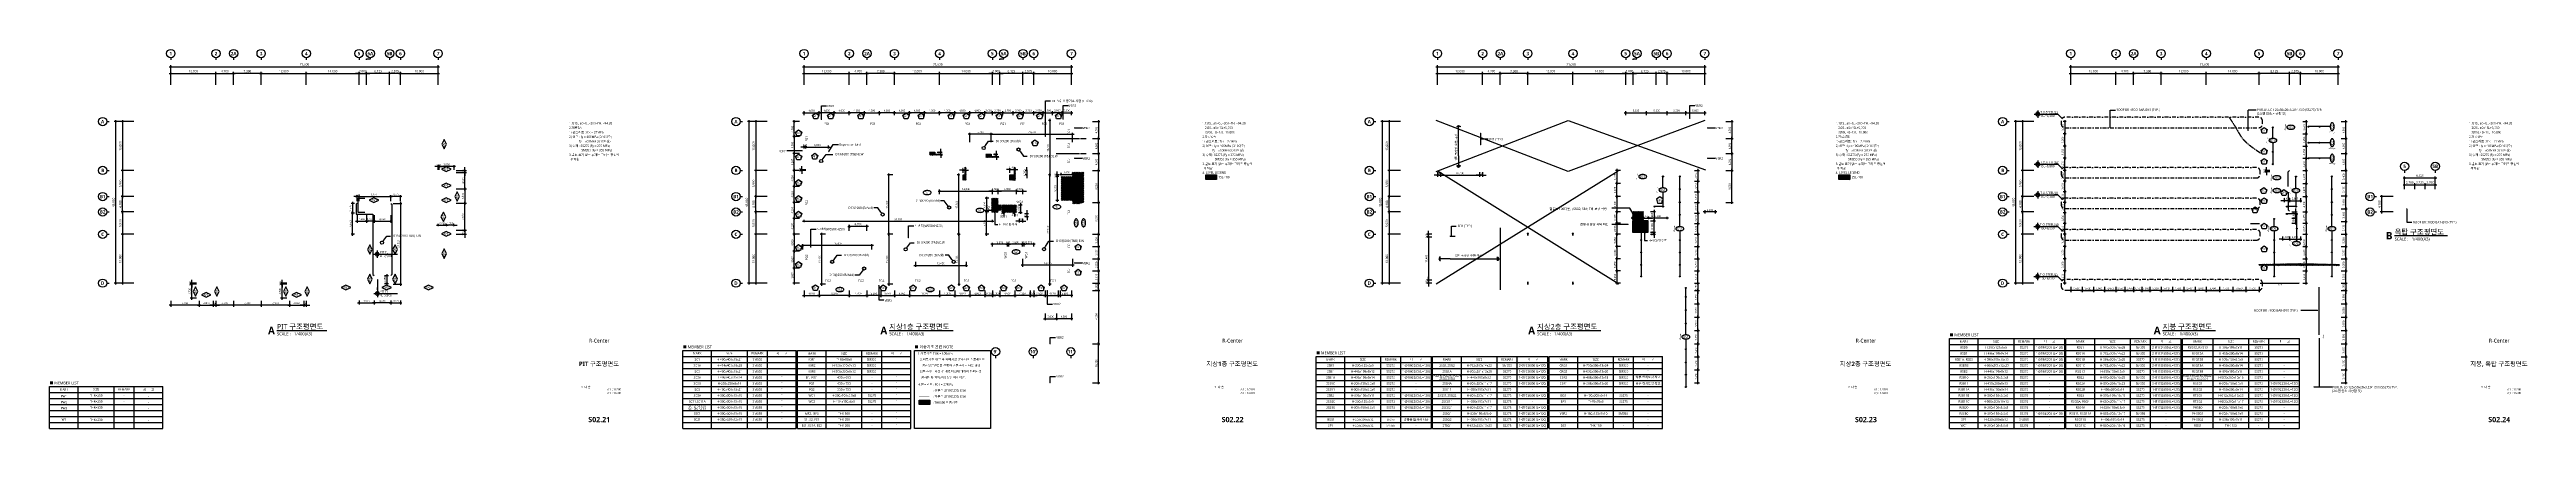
# Model space of a CAD drawing. Header units: millimetres. Extents: x 9300 to 667126, y 4200 to 105100.
import ezdxf
from ezdxf import colors
from ezdxf.entities.mleader import LeaderData, LeaderLine
from ezdxf.enums import TextEntityAlignment as Align
from ezdxf.math import Vec2, Vec3

# ---------------------------------------------------------------- set-up
doc = ezdxf.new("R2010")
doc.units = ezdxf.units.MM
doc.header["$LTSCALE"] = 200
for name, pattern in [('CEN-GAUN', [32.2, 30, -1, 0.2, -1]), ('CENTER2', [1.125, 0.75, -0.125, 0.125, -0.125]), ('CONTINOUS', [0]), ('DASHDOT-GAUN', [10, 5, -2.5, 0, -2.5]), ('HID', [2.3, 1.5, -0.8]), ('HIDDEN', [2, 1, -1])]:
    doc.linetypes.add(name, pattern=pattern)
doc.layers.get('DEFPOINTS').update_dxf_attribs({"color": 137})
for name, color, linetype in [('0-TEXT SLAB', 7, 'Continuous'), ('CEN', 1, 'CEN-GAUN'), ('DIM', 7, 'Continuous'), ('DIM-INT', 7, 'Continuous'), ('ELE-7', 7, 'Continuous'), ('HAT', 8, 'Continuous'), ('OPEN', 15, 'Continuous'), ('S-COL', 2, 'Continuous'), ('S-STG', 4, 'Continuous'), ('S-SYM', 6, 'Continuous'), ('SHT', 5, 'Continuous'), ('SYM', 6, 'Continuous'), ('SYM-BUB', 3, 'Continuous'), ('SYM-LEAD', 6, 'Continuous'), ('SYM-LEVEL', 7, 'Continuous'), ('TAG', 6, 'Continuous'), ('TEX', 3, 'Continuous'), ('TEXT', 3, 'Continuous'), ('TITLE', 7, 'Continuous'), ('TXT', 2, 'Continuous'), ('Z-MARK G', 2, 'Continuous'), ('Z-PURLIN', 4, 'Continuous'), ('Z-STL COL', 3, 'Continuous'), ('Z-STL-BEAM', 150, 'Continuous'), ('Z-하부구조체', 6, 'HIDDEN')]:
    doc.layers.add(name, color=color, linetype=linetype)
doc.styles.add('ARIAL', font='malgun.ttf')
doc.styles.add('ROMANS', font='malgun.ttf')
doc.styles.get("Standard").update_dxf_attribs({"font": 'malgun.ttf'})
doc.styles.add('XR-sec$0$스타일1', font='malgun.ttf')
doc.styles.add('맑은고딕', font='malgun.ttf')
doc.styles.add('맑은고딕B', font='malgunbd.ttf')
doc.styles.add('맑은고딕L', font='malgun.ttf')
doc.styles.add('스타일1', font='malgun.ttf')
doc.styles.add('스타일2', font='malgunbd.ttf')
doc.styles.add('휘츠', font='malgun.ttf')
doc.linetypes.add('WIREMESH2', pattern='A,5,-0.25,["X",Standard,S=1,R=0,X=-0.32,Y=-0.5],-0.25', length=5.5)
doc.dimstyles.new('CJA', dxfattribs={"dimscale": 200, "dimtxt": 3, "dimasz": 1, "dimexe": 2, "dimexo": 3, "dimgap": 1, "dimtad": 1, "dimdec": 0, "dimzin": 1, "dimdsep": 46, "dimlunit": 6, "dimtxsty": '스타일1', "dimblk": 'GAUN-DOT', "dimcen": -2, "dimdle": 2, "dimclrd": 256, "dimclre": 256, "dimclrt": 3, "dimadec": 0, "dimazin": 0, "dimtfac": 1, "dimtdec": 0, "dimtix": 1, "dimtmove": 2, "dimatfit": 3, "dimldrblk": 'DOTSMALL', "dimfxl": 1, "dimtolj": 1, "dimtzin": 1, "dimarcsym": 0})
doc.dimstyles.new('DIM-QD 1', dxfattribs={"dimtxt": 3, "dimasz": 1.5, "dimexe": 1, "dimexo": 0, "dimgap": 1, "dimtad": 1, "dimdec": 3, "dimdsep": 46, "dimlunit": 6, "dimtxsty": '스타일1', "dimblk1": 'ARCHTICK', "dimblk2": 'ARCHTICK', "dimsah": 1, "dimcen": 0, "dimclrd": 256, "dimclre": 256, "dimclrt": 3, "dimazin": 2, "dimtfac": 1, "dimtdec": 3, "dimtix": 1, "dimtmove": 2, "dimatfit": 3, "dimldrblk": 'ARCHTICK', "dimfxl": 1, "dimtolj": 1, "dimtzin": 0, "dimarcsym": 0})
doc.dimstyles.new('STL-MOM-150', dxfattribs={"dimscale": 150, "dimtxt": 3, "dimasz": 1, "dimexe": 1.25, "dimexo": 0.625, "dimgap": 1.5, "dimtad": 1, "dimtxsty": 'ROMANS', "dimblk": 'DOT_MOM', "dimcen": 0, "dimse1": 1, "dimse2": 1, "dimclrt": 2, "dimadec": 0, "dimazin": 0, "dimtfac": 1, "dimtmove": 2, "dimatfit": 3, "dimfxl": 1.25, "dimarcsym": 0})

# ---------------------------------------------------------------- blocks, each defined once
blk = doc.blocks.new('dwgtitle')
at = {"layer": 'SYM', "color": 3, "style": '스타일1'}
blk.add_text('SCALE :', height=4, dxfattribs=at).set_placement((12.2, -1.4))
at = {"layer": 'SYM', "color": 6, "style": '스타일2'}
blk.add_attdef('A', text='', height=10, dxfattribs=at).set_placement((4.9, 5), align=Align.MIDDLE)
at = {"layer": 'SYM', "color": 3, "style": '스타일1'}
for tag, p, height in [('%%UTITLE', (12.2, 6.6), 7), ('1/100', (34.9, -1.4), 4)]:
    blk.add_attdef(tag, p, '', height=height, dxfattribs=at)
blk = doc.blocks.new('1')
blk.add_line((0, 600), (0, 0))
blk.add_circle((0, 1700), 1100)
at = {"style": '스타일2'}
blk.add_attdef('X', text='', height=900, dxfattribs=at).set_placement((0, 1700), align=Align.MIDDLE)
blk = doc.blocks.new('DOT_MOM')
at = {"color": 0}
blk.add_lwpolyline([(-3.5, 0, 0, 2.5, 0), (-1, 0, 2.5, 2.5, 0)], format="xyseb", dxfattribs=at)
blk = doc.blocks.new('*D13')
at = {"layer": 'DEFPOINTS', "color": 0, "transparency": 16777216}
for p in [(596281, 42900), (606926, 42900), (606926, 42900)]:
    blk.add_point(p, dxfattribs=at)
at = {"layer": 'S-STG', "lineweight": -2, "transparency": 16777216}
blk.add_line((596431, 42900), (606776, 42900), dxfattribs=at)
at = {"layer": 'S-STG', "lineweight": -2, "transparency": 16777216, "xscale": 150, "yscale": 150, "zscale": 150, "rotation": 180}
blk.add_blockref('DOT_MOM', (596281, 42900), dxfattribs=at)
at = {"layer": 'S-STG', "lineweight": -2, "transparency": 16777216, "xscale": 150, "yscale": 150, "zscale": 150}
blk.add_blockref('DOT_MOM', (606926, 42900), dxfattribs=at)
at = {"layer": 'S-STG', "color": 4, "transparency": 16777216, "insert": (601624, 42520), "char_height": 625, "attachment_point": 5, "style": '휘츠'}
blk.add_mtext('{\\H0.7x;SG4}', dxfattribs=at)
blk = doc.blocks.new('XR-sec$0$LEVEL1')
at = {"layer": 'SYM-LEVEL'}
h = blk.add_hatch(color=6, dxfattribs=at)
edge = h.paths.add_edge_path()
edge.add_ellipse((4.9, 0), major_axis=(1.77, 1.77), ratio=1, start_angle=405, end_angle=495)
edge.add_line((2.4, 0), (4.9, 0))
edge.add_line((4.9, 0), (4.9, 2.5))
edge = h.paths.add_edge_path()
edge.add_ellipse((4.9, 0), major_axis=(1.77, 1.77), ratio=1, start_angle=225, end_angle=315)
edge.add_line((7.4, 0), (4.9, 0))
edge.add_line((4.9, 0), (4.9, -2.5))
at = {"layer": 'SYM-LEVEL', "color": 6}
for p, q in [((0, 0), (9.7, 0)), ((4.9, 4.9), (4.9, -4.9)), ((9.1, 0), (31.8, 0))]:
    blk.add_line(p, q, dxfattribs=at)
blk.add_ellipse((4.9, 0), major_axis=(1.77, 1.77), ratio=1, start_param=5.497787, end_param=11.780972, dxfattribs=at)
at = {"layer": 'SYM-LEVEL', "color": 3, "style": 'XR-sec$0$스타일1'}
for tag, p in [('1층-바닥마감', (8.2, 1.1)), ('EL-+100', (8.2, -3.9))]:
    blk.add_attdef(tag, p, '', height=3, dxfattribs=at)
blk = doc.blocks.new('_DotSmall')
at = {"color": 0, "linetype": 'ByBlock', "const_width": 0.5}
blk.add_lwpolyline([(-0.0625, 0, 1), (0.0625, 0, 1)], format="xyb", close=True, dxfattribs=at)
blk = doc.blocks.new('*D14')
at = {"layer": 'DEFPOINTS', "color": 0, "transparency": 16777216}
for p in [(264075, 53241), (263675, 52046), (264075, 52046)]:
    blk.add_point(p, dxfattribs=at)
at = {"layer": 'DIM-INT', "color": 7, "lineweight": -2, "transparency": 16777216}
for p, q in [((263275, 53241), (264475, 53241)), ((263675, 52646), (263675, 53641)), ((264075, 52646), (264075, 53641))]:
    blk.add_line(p, q, dxfattribs=at)
at = {"layer": 'DIM-INT', "color": 7, "lineweight": -2, "transparency": 16777216, "xscale": 900, "yscale": 900, "zscale": 900, "rotation": 180}
blk.add_blockref('_DotSmall', (263675, 53241), dxfattribs=at)
at = {"layer": 'DIM-INT', "color": 7, "lineweight": -2, "transparency": 16777216, "xscale": 900, "yscale": 900, "zscale": 900}
blk.add_blockref('_DotSmall', (264075, 53241), dxfattribs=at)
at = {"layer": 'DIM-INT', "color": 3, "transparency": 16777216, "insert": (263875, 53799), "char_height": 500, "attachment_point": 5, "style": '스타일1'}
blk.add_mtext('\\A1;400', dxfattribs=at)
blk = doc.blocks.new('*D15')
at = {"layer": 'DEFPOINTS', "color": 0, "transparency": 16777216}
for p in [(99925, 65950), (91000, 64125), (99925, 64125)]:
    blk.add_point(p, dxfattribs=at)
at = {"layer": 'DIM-INT', "color": 7, "lineweight": -2, "transparency": 16777216}
for p, q in [((90600, 65950), (100325, 65950)), ((91000, 64725), (91000, 66350)), ((99925, 64725), (99925, 66350))]:
    blk.add_line(p, q, dxfattribs=at)
at = {"layer": 'DIM-INT', "color": 7, "lineweight": -2, "transparency": 16777216, "xscale": 900, "yscale": 900, "zscale": 900, "rotation": 180}
blk.add_blockref('_DotSmall', (91000, 65950), dxfattribs=at)
at = {"layer": 'DIM-INT', "color": 7, "lineweight": -2, "transparency": 16777216, "xscale": 900, "yscale": 900, "zscale": 900}
blk.add_blockref('_DotSmall', (99925, 65950), dxfattribs=at)
at = {"layer": 'DIM-INT', "color": 3, "transparency": 16777216, "insert": (95462, 66450), "char_height": 500, "attachment_point": 5, "style": '스타일1'}
blk.add_mtext('\\A1;8,925', dxfattribs=at)
blk = doc.blocks.new('*D16')
at = {"layer": 'DEFPOINTS', "color": 0, "transparency": 16777216}
for p in [(93500, 61550), (93500, 59376), (95475, 61550)]:
    blk.add_point(p, dxfattribs=at)
at = {"layer": 'DIM-INT', "color": 7, "lineweight": -2, "transparency": 16777216}
for p, q in [((95875, 59376), (93100, 59376)), ((93500, 60950), (93500, 58976)), ((95475, 60950), (95475, 58976))]:
    blk.add_line(p, q, dxfattribs=at)
at = {"layer": 'DIM-INT', "color": 7, "lineweight": -2, "transparency": 16777216, "xscale": 900, "yscale": 900, "zscale": 900, "rotation": 180}
blk.add_blockref('_DotSmall', (93500, 59376), dxfattribs=at)
at = {"layer": 'DIM-INT', "color": 7, "lineweight": -2, "transparency": 16777216, "xscale": 900, "yscale": 900, "zscale": 900}
blk.add_blockref('_DotSmall', (95475, 59376), dxfattribs=at)
at = {"layer": 'DIM-INT', "color": 3, "transparency": 16777216, "insert": (94488, 59877), "char_height": 500, "attachment_point": 5, "style": '스타일1'}
blk.add_mtext('\\A1;1,975', dxfattribs=at)
blk = doc.blocks.new('*D17')
at = {"layer": 'DEFPOINTS', "color": 0, "transparency": 16777216}
for p in [(91500, 65950), (91000, 64125), (91500, 64125)]:
    blk.add_point(p, dxfattribs=at)
at = {"layer": 'DIM-INT', "color": 7, "lineweight": -2, "transparency": 16777216}
for p, q in [((91000, 65950), (90100, 65950)), ((91000, 64725), (91000, 66350)), ((91000, 65950), (91500, 65950)), ((91500, 64725), (91500, 66350)), ((91500, 65950), (92400, 65950))]:
    blk.add_line(p, q, dxfattribs=at)
at = {"layer": 'DIM-INT', "color": 7, "lineweight": -2, "transparency": 16777216, "xscale": 900, "yscale": 900, "zscale": 900}
blk.add_blockref('_DotSmall', (91000, 65950), dxfattribs=at)
at = {"layer": 'DIM-INT', "color": 7, "lineweight": -2, "transparency": 16777216, "xscale": 900, "yscale": 900, "zscale": 900, "rotation": 180}
blk.add_blockref('_DotSmall', (91500, 65950), dxfattribs=at)
at = {"layer": 'DIM-INT', "color": 3, "transparency": 16777216, "insert": (91250, 66408), "char_height": 500, "attachment_point": 5, "style": '스타일1'}
blk.add_mtext('\\A1;500', dxfattribs=at)
blk = doc.blocks.new('*D18')
at = {"layer": 'DEFPOINTS', "color": 0, "transparency": 16777216}
for p in [(99925, 65950), (99925, 64125), (102500, 64125)]:
    blk.add_point(p, dxfattribs=at)
at = {"layer": 'DIM-INT', "color": 7, "lineweight": -2, "transparency": 16777216}
for p, q in [((102900, 65950), (99525, 65950)), ((99925, 64725), (99925, 66350)), ((102500, 64725), (102500, 66350))]:
    blk.add_line(p, q, dxfattribs=at)
at = {"layer": 'DIM-INT', "color": 7, "lineweight": -2, "transparency": 16777216, "xscale": 900, "yscale": 900, "zscale": 900, "rotation": 180}
blk.add_blockref('_DotSmall', (99925, 65950), dxfattribs=at)
at = {"layer": 'DIM-INT', "color": 7, "lineweight": -2, "transparency": 16777216, "xscale": 900, "yscale": 900, "zscale": 900}
blk.add_blockref('_DotSmall', (102500, 65950), dxfattribs=at)
at = {"layer": 'DIM-INT', "color": 3, "transparency": 16777216, "insert": (101213, 66450), "char_height": 500, "attachment_point": 5, "style": '스타일1'}
blk.add_mtext('\\A1;2,575', dxfattribs=at)
blk = doc.blocks.new('*D19')
at = {"layer": 'DEFPOINTS', "color": 0, "transparency": 16777216}
for p in [(89787, 61550), (90902, 61550), (90902, 55900)]:
    blk.add_point(p, dxfattribs=at)
at = {"layer": 'DIM-INT', "color": 7, "lineweight": -2, "transparency": 16777216}
for p, q in [((90302, 61550), (89387, 61550)), ((89787, 55500), (89787, 61950)), ((90302, 55900), (89387, 55900))]:
    blk.add_line(p, q, dxfattribs=at)
at = {"layer": 'DIM-INT', "color": 7, "lineweight": -2, "transparency": 16777216, "xscale": 900, "yscale": 900, "zscale": 900}
for p, rotation in [((89787, 61550), 90), ((89787, 55900), 270)]:
    blk.add_blockref('_DotSmall', p, dxfattribs=dict(at, rotation=rotation))
at = {"layer": 'DIM-INT', "color": 3, "transparency": 16777216, "insert": (89287, 58725), "char_height": 500, "attachment_point": 5, "rotation": 90, "style": '스타일1'}
blk.add_mtext('\\A1;5,650', dxfattribs=at)
blk = doc.blocks.new('*D20')
at = {"layer": 'DEFPOINTS', "color": 0, "transparency": 16777216}
for p in [(95475, 61550), (99925, 61550), (99925, 59376)]:
    blk.add_point(p, dxfattribs=at)
at = {"layer": 'DIM-INT', "color": 7, "lineweight": -2, "transparency": 16777216}
for p, q in [((95075, 59376), (100325, 59376)), ((95475, 60950), (95475, 58976)), ((99925, 60950), (99925, 58976))]:
    blk.add_line(p, q, dxfattribs=at)
at = {"layer": 'DIM-INT', "color": 7, "lineweight": -2, "transparency": 16777216, "xscale": 900, "yscale": 900, "zscale": 900, "rotation": 180}
blk.add_blockref('_DotSmall', (95475, 59376), dxfattribs=at)
at = {"layer": 'DIM-INT', "color": 7, "lineweight": -2, "transparency": 16777216, "xscale": 900, "yscale": 900, "zscale": 900}
blk.add_blockref('_DotSmall', (99925, 59376), dxfattribs=at)
at = {"layer": 'DIM-INT', "color": 3, "transparency": 16777216, "insert": (97700, 59876), "char_height": 500, "attachment_point": 5, "style": '스타일1'}
blk.add_mtext('\\A1;4,450', dxfattribs=at)
blk = doc.blocks.new('*D21')
at = {"layer": 'DEFPOINTS', "color": 0, "transparency": 16777216}
for p in [(97700, 44900), (97700, 42850), (98930, 44900)]:
    blk.add_point(p, dxfattribs=at)
at = {"layer": 'DIM-INT', "color": 7, "lineweight": -2, "transparency": 16777216}
for p, q in [((98300, 44900), (99330, 44900)), ((98300, 42850), (99330, 42850)), ((98930, 42450), (98930, 45300))]:
    blk.add_line(p, q, dxfattribs=at)
at = {"layer": 'DIM-INT', "color": 7, "lineweight": -2, "transparency": 16777216, "xscale": 900, "yscale": 900, "zscale": 900}
for p, rotation in [((98930, 44900), 90), ((98930, 42850), 270)]:
    blk.add_blockref('_DotSmall', p, dxfattribs=dict(at, rotation=rotation))
at = {"layer": 'DIM-INT', "color": 3, "transparency": 16777216, "insert": (98429, 43875), "char_height": 500, "attachment_point": 5, "rotation": 90, "style": '스타일1'}
blk.add_mtext('\\A1;2,050', dxfattribs=at)
blk = doc.blocks.new('*D22')
at = {"layer": 'DEFPOINTS', "color": 0, "transparency": 16777216}
for p in [(112500, 57796), (114735, 58306), (114735, 57796)]:
    blk.add_point(p, dxfattribs=at)
at = {"layer": 'DIM-INT', "color": 7, "lineweight": -2, "transparency": 16777216}
for p, q in [((112100, 58306), (115135, 58306)), ((112500, 58396), (112500, 58706)), ((114735, 58396), (114735, 58706))]:
    blk.add_line(p, q, dxfattribs=at)
at = {"layer": 'DIM-INT', "color": 7, "lineweight": -2, "transparency": 16777216, "xscale": 900, "yscale": 900, "zscale": 900, "rotation": 180}
blk.add_blockref('_DotSmall', (112500, 58306), dxfattribs=at)
at = {"layer": 'DIM-INT', "color": 7, "lineweight": -2, "transparency": 16777216, "xscale": 900, "yscale": 900, "zscale": 900}
blk.add_blockref('_DotSmall', (114735, 58306), dxfattribs=at)
at = {"layer": 'DIM-INT', "color": 3, "transparency": 16777216, "insert": (113618, 58806), "char_height": 500, "attachment_point": 5, "style": '스타일1'}
blk.add_mtext('\\A1;2,235', dxfattribs=at)
blk = doc.blocks.new('*D23')
at = {"layer": 'DEFPOINTS', "color": 0, "transparency": 16777216}
for p in [(114735, 58306), (114735, 57796), (116635, 57796)]:
    blk.add_point(p, dxfattribs=at)
at = {"layer": 'DIM-INT', "color": 7, "lineweight": -2, "transparency": 16777216}
for p, q in [((114735, 58306), (113835, 58306)), ((114735, 58396), (114735, 58706)), ((116635, 58306), (114735, 58306)), ((116635, 58396), (116635, 58706)), ((116635, 58306), (117535, 58306))]:
    blk.add_line(p, q, dxfattribs=at)
at = {"layer": 'DIM-INT', "color": 7, "lineweight": -2, "transparency": 16777216, "xscale": 900, "yscale": 900, "zscale": 900}
blk.add_blockref('_DotSmall', (114735, 58306), dxfattribs=at)
at = {"layer": 'DIM-INT', "color": 7, "lineweight": -2, "transparency": 16777216, "xscale": 900, "yscale": 900, "zscale": 900, "rotation": 180}
blk.add_blockref('_DotSmall', (116635, 58306), dxfattribs=at)
at = {"layer": 'DIM-INT', "color": 3, "transparency": 16777216, "insert": (115685, 58807), "char_height": 500, "attachment_point": 5, "style": '스타일1'}
blk.add_mtext('\\A1;1,900', dxfattribs=at)
blk = doc.blocks.new('*D24')
at = {"layer": 'DEFPOINTS', "color": 0, "transparency": 16777216}
for p in [(116735, 56970), (116735, 55900), (119599, 55900)]:
    blk.add_point(p, dxfattribs=at)
at = {"layer": 'DIM-INT', "color": 7, "lineweight": -2, "transparency": 16777216}
for p, q in [((117335, 56970), (119999, 56970)), ((117335, 55900), (119999, 55900)), ((119599, 56970), (119599, 57870)), ((119599, 56970), (119599, 55900)), ((119599, 55900), (119599, 55000))]:
    blk.add_line(p, q, dxfattribs=at)
at = {"layer": 'DIM-INT', "color": 7, "lineweight": -2, "transparency": 16777216, "xscale": 900, "yscale": 900, "zscale": 900}
for p, rotation in [((119599, 56970), 270), ((119599, 55900), 90)]:
    blk.add_blockref('_DotSmall', p, dxfattribs=dict(at, rotation=rotation))
at = {"layer": 'DIM-INT', "color": 3, "transparency": 16777216, "insert": (119097, 56435), "char_height": 500, "attachment_point": 5, "rotation": 90, "style": '스타일1'}
blk.add_mtext('\\A1;1,070', dxfattribs=at)
blk = doc.blocks.new('*D25')
at = {"layer": 'DEFPOINTS', "color": 0, "transparency": 16777216}
for p in [(116735, 64150), (119599, 64150), (116735, 56970)]:
    blk.add_point(p, dxfattribs=at)
at = {"layer": 'DIM-INT', "color": 7, "lineweight": -2, "transparency": 16777216}
for p, q in [((117335, 64150), (119999, 64150)), ((119599, 56570), (119599, 64550)), ((117335, 56970), (119999, 56970))]:
    blk.add_line(p, q, dxfattribs=at)
at = {"layer": 'DIM-INT', "color": 7, "lineweight": -2, "transparency": 16777216, "xscale": 900, "yscale": 900, "zscale": 900}
for p, rotation in [((119599, 64150), 90), ((119599, 56970), 270)]:
    blk.add_blockref('_DotSmall', p, dxfattribs=dict(at, rotation=rotation))
at = {"layer": 'DIM-INT', "color": 3, "transparency": 16777216, "insert": (119097, 60560), "char_height": 500, "attachment_point": 5, "rotation": 90, "style": '스타일1'}
blk.add_mtext('\\A1;7,180', dxfattribs=at)
blk = doc.blocks.new('*D26')
at = {"layer": 'DEFPOINTS', "color": 0, "transparency": 16777216}
for p in [(116735, 68000), (116735, 64150), (119599, 64150)]:
    blk.add_point(p, dxfattribs=at)
at = {"layer": 'DIM-INT', "color": 7, "lineweight": -2, "transparency": 16777216}
for p, q in [((117335, 68000), (119999, 68000)), ((119599, 68400), (119599, 63750)), ((117335, 64150), (119999, 64150))]:
    blk.add_line(p, q, dxfattribs=at)
at = {"layer": 'DIM-INT', "color": 7, "lineweight": -2, "transparency": 16777216, "xscale": 900, "yscale": 900, "zscale": 900}
for p, rotation in [((119599, 68000), 90), ((119599, 64150), 270)]:
    blk.add_blockref('_DotSmall', p, dxfattribs=dict(at, rotation=rotation))
at = {"layer": 'DIM-INT', "color": 3, "transparency": 16777216, "insert": (119098, 66075), "char_height": 500, "attachment_point": 5, "rotation": 90, "style": '스타일1'}
blk.add_mtext('\\A1;3,850', dxfattribs=at)
blk = doc.blocks.new('*D27')
at = {"layer": 'DEFPOINTS', "color": 0, "transparency": 16777216}
for p in [(116735, 72365), (119599, 72365), (116735, 68000)]:
    blk.add_point(p, dxfattribs=at)
at = {"layer": 'DIM-INT', "color": 7, "lineweight": -2, "transparency": 16777216}
for p, q in [((117335, 72365), (119999, 72365)), ((119599, 67600), (119599, 72765)), ((117335, 68000), (119999, 68000))]:
    blk.add_line(p, q, dxfattribs=at)
at = {"layer": 'DIM-INT', "color": 7, "lineweight": -2, "transparency": 16777216, "xscale": 900, "yscale": 900, "zscale": 900}
for p, rotation in [((119599, 72365), 90), ((119599, 68000), 270)]:
    blk.add_blockref('_DotSmall', p, dxfattribs=dict(at, rotation=rotation))
at = {"layer": 'DIM-INT', "color": 3, "transparency": 16777216, "insert": (119098, 70182), "char_height": 500, "attachment_point": 5, "rotation": 90, "style": '스타일1'}
blk.add_mtext('\\A1;4,365', dxfattribs=at)
blk = doc.blocks.new('*D28')
at = {"layer": 'DEFPOINTS', "color": 0, "transparency": 16777216}
for p in [(116735, 72900), (116735, 72365), (119599, 72365)]:
    blk.add_point(p, dxfattribs=at)
at = {"layer": 'DIM-INT', "color": 7, "lineweight": -2, "transparency": 16777216}
for p, q in [((117335, 72900), (119999, 72900)), ((117335, 72365), (119999, 72365)), ((119599, 72900), (119599, 73800)), ((119599, 72900), (119599, 72365)), ((119599, 72365), (119599, 71465))]:
    blk.add_line(p, q, dxfattribs=at)
at = {"layer": 'DIM-INT', "color": 7, "lineweight": -2, "transparency": 16777216, "xscale": 900, "yscale": 900, "zscale": 900}
for p, rotation in [((119599, 72900), 270), ((119599, 72365), 90)]:
    blk.add_blockref('_DotSmall', p, dxfattribs=dict(at, rotation=rotation))
at = {"layer": 'DIM-INT', "color": 3, "transparency": 16777216, "insert": (119140, 72633), "char_height": 500, "attachment_point": 5, "rotation": 90, "style": '스타일1'}
blk.add_mtext('\\A1;535', dxfattribs=at)
blk = doc.blocks.new('*D29')
at = {"layer": 'DEFPOINTS', "color": 0, "transparency": 16777216}
for p in [(112800, 73905), (112800, 72465), (116735, 72465)]:
    blk.add_point(p, dxfattribs=at)
at = {"layer": 'DIM-INT', "color": 7, "lineweight": -2, "transparency": 16777216}
for p, q in [((117135, 73905), (112400, 73905)), ((112800, 73065), (112800, 74305)), ((116735, 73065), (116735, 74305))]:
    blk.add_line(p, q, dxfattribs=at)
at = {"layer": 'DIM-INT', "color": 7, "lineweight": -2, "transparency": 16777216, "xscale": 900, "yscale": 900, "zscale": 900, "rotation": 180}
blk.add_blockref('_DotSmall', (112800, 73905), dxfattribs=at)
at = {"layer": 'DIM-INT', "color": 7, "lineweight": -2, "transparency": 16777216, "xscale": 900, "yscale": 900, "zscale": 900}
blk.add_blockref('_DotSmall', (116735, 73905), dxfattribs=at)
at = {"layer": 'DIM-INT', "color": 3, "transparency": 16777216, "insert": (114768, 74405), "char_height": 500, "attachment_point": 5, "style": '스타일1'}
blk.add_mtext('\\A1;3,935', dxfattribs=at)
blk = doc.blocks.new('*D30')
at = {"layer": 'DEFPOINTS', "color": 0, "transparency": 16777216}
for p in [(112500, 72465), (112800, 73905), (112800, 72465)]:
    blk.add_point(p, dxfattribs=at)
at = {"layer": 'DIM-INT', "color": 7, "lineweight": -2, "transparency": 16777216}
for p, q in [((112500, 73905), (111600, 73905)), ((112500, 73065), (112500, 74305)), ((112500, 73905), (112800, 73905)), ((112800, 73065), (112800, 74305)), ((112800, 73905), (113700, 73905))]:
    blk.add_line(p, q, dxfattribs=at)
at = {"layer": 'DIM-INT', "color": 7, "lineweight": -2, "transparency": 16777216, "xscale": 900, "yscale": 900, "zscale": 900}
blk.add_blockref('_DotSmall', (112500, 73905), dxfattribs=at)
at = {"layer": 'DIM-INT', "color": 7, "lineweight": -2, "transparency": 16777216, "xscale": 900, "yscale": 900, "zscale": 900, "rotation": 180}
blk.add_blockref('_DotSmall', (112800, 73905), dxfattribs=at)
at = {"layer": 'DIM-INT', "color": 3, "transparency": 16777216, "insert": (112650, 74363), "char_height": 500, "attachment_point": 5, "style": '스타일1'}
blk.add_mtext('\\A1;300', dxfattribs=at)
blk = doc.blocks.new('*D31')
at = {"layer": 'DEFPOINTS', "color": 0, "transparency": 16777216}
for p in [(49000, 38765), (52800, 38765), (52800, 37035)]:
    blk.add_point(p, dxfattribs=at)
at = {"layer": 'DIM-INT', "color": 7, "lineweight": -2, "transparency": 16777216}
for p, q in [((48600, 37035), (53200, 37035)), ((49000, 38165), (49000, 36635)), ((52800, 38165), (52800, 36635))]:
    blk.add_line(p, q, dxfattribs=at)
at = {"layer": 'DIM-INT', "color": 7, "lineweight": -2, "transparency": 16777216, "xscale": 900, "yscale": 900, "zscale": 900, "rotation": 180}
blk.add_blockref('_DotSmall', (49000, 37035), dxfattribs=at)
at = {"layer": 'DIM-INT', "color": 7, "lineweight": -2, "transparency": 16777216, "xscale": 900, "yscale": 900, "zscale": 900}
blk.add_blockref('_DotSmall', (52800, 37035), dxfattribs=at)
at = {"layer": 'DIM-INT', "color": 3, "transparency": 16777216, "insert": (50900, 37536), "char_height": 500, "attachment_point": 5, "style": '스타일1'}
blk.add_mtext('\\A1;3,800', dxfattribs=at)
blk = doc.blocks.new('*D32')
at = {"layer": 'DEFPOINTS', "color": 0, "transparency": 16777216}
for p in [(52800, 38765), (52800, 37035), (53500, 38765)]:
    blk.add_point(p, dxfattribs=at)
at = {"layer": 'DIM-INT', "color": 7, "lineweight": -2, "transparency": 16777216}
for p, q in [((52800, 37035), (51900, 37035)), ((52800, 38165), (52800, 36635)), ((53500, 37035), (52800, 37035)), ((53500, 38165), (53500, 36635)), ((53500, 37035), (54400, 37035))]:
    blk.add_line(p, q, dxfattribs=at)
at = {"layer": 'DIM-INT', "color": 7, "lineweight": -2, "transparency": 16777216, "xscale": 900, "yscale": 900, "zscale": 900}
blk.add_blockref('_DotSmall', (52800, 37035), dxfattribs=at)
at = {"layer": 'DIM-INT', "color": 7, "lineweight": -2, "transparency": 16777216, "xscale": 900, "yscale": 900, "zscale": 900, "rotation": 180}
blk.add_blockref('_DotSmall', (53500, 37035), dxfattribs=at)
at = {"layer": 'DIM-INT', "color": 3, "transparency": 16777216, "insert": (53150, 37494), "char_height": 500, "attachment_point": 5, "style": '스타일1'}
blk.add_mtext('\\A1;700', dxfattribs=at)
blk = doc.blocks.new('*D33')
at = {"layer": 'DEFPOINTS', "color": 0, "transparency": 16777216}
for p in [(47078, 42600), (48900, 42600), (48900, 38865)]:
    blk.add_point(p, dxfattribs=at)
at = {"layer": 'DIM-INT', "color": 7, "lineweight": -2, "transparency": 16777216}
for p, q in [((48300, 42600), (46678, 42600)), ((47078, 38465), (47078, 43000)), ((48300, 38865), (46678, 38865))]:
    blk.add_line(p, q, dxfattribs=at)
at = {"layer": 'DIM-INT', "color": 7, "lineweight": -2, "transparency": 16777216, "xscale": 900, "yscale": 900, "zscale": 900}
for p, rotation in [((47078, 42600), 90), ((47078, 38865), 270)]:
    blk.add_blockref('_DotSmall', p, dxfattribs=dict(at, rotation=rotation))
at = {"layer": 'DIM-INT', "color": 3, "transparency": 16777216, "insert": (46578, 40733), "char_height": 500, "attachment_point": 5, "rotation": 90, "style": '스타일1'}
blk.add_mtext('\\A1;3,735', dxfattribs=at)
blk = doc.blocks.new('*D34')
at = {"layer": 'DEFPOINTS', "color": 0, "transparency": 16777216}
for p in [(47078, 42600), (48900, 42900), (48900, 42600)]:
    blk.add_point(p, dxfattribs=at)
at = {"layer": 'DIM-INT', "color": 7, "lineweight": -2, "transparency": 16777216}
for p, q in [((48300, 42900), (46678, 42900)), ((48300, 42600), (46678, 42600)), ((47078, 42900), (47078, 43800)), ((47078, 42900), (47078, 42600)), ((47078, 42600), (47078, 41700))]:
    blk.add_line(p, q, dxfattribs=at)
at = {"layer": 'DIM-INT', "color": 7, "lineweight": -2, "transparency": 16777216, "xscale": 900, "yscale": 900, "zscale": 900}
for p, rotation in [((47078, 42900), 270), ((47078, 42600), 90)]:
    blk.add_blockref('_DotSmall', p, dxfattribs=dict(at, rotation=rotation))
at = {"layer": 'DIM-INT', "color": 3, "transparency": 16777216, "insert": (46620, 42750), "char_height": 500, "attachment_point": 5, "rotation": 90, "style": '스타일1'}
blk.add_mtext('\\A1;300', dxfattribs=at)
blk = doc.blocks.new('*D35')
at = {"layer": 'DEFPOINTS', "color": 0, "transparency": 16777216}
for p in [(73000, 38765), (76800, 38765), (76800, 37035)]:
    blk.add_point(p, dxfattribs=at)
at = {"layer": 'DIM-INT', "color": 7, "lineweight": -2, "transparency": 16777216}
for p, q in [((72600, 37035), (77200, 37035)), ((73000, 38165), (73000, 36635)), ((76800, 38165), (76800, 36635))]:
    blk.add_line(p, q, dxfattribs=at)
at = {"layer": 'DIM-INT', "color": 7, "lineweight": -2, "transparency": 16777216, "xscale": 900, "yscale": 900, "zscale": 900, "rotation": 180}
blk.add_blockref('_DotSmall', (73000, 37035), dxfattribs=at)
at = {"layer": 'DIM-INT', "color": 7, "lineweight": -2, "transparency": 16777216, "xscale": 900, "yscale": 900, "zscale": 900}
blk.add_blockref('_DotSmall', (76800, 37035), dxfattribs=at)
at = {"layer": 'DIM-INT', "color": 3, "transparency": 16777216, "insert": (74900, 37536), "char_height": 500, "attachment_point": 5, "style": '스타일1'}
blk.add_mtext('\\A1;3,800', dxfattribs=at)
blk = doc.blocks.new('*D36')
at = {"layer": 'DEFPOINTS', "color": 0, "transparency": 16777216}
for p in [(76800, 38765), (76800, 37035), (77500, 38765)]:
    blk.add_point(p, dxfattribs=at)
at = {"layer": 'DIM-INT', "color": 7, "lineweight": -2, "transparency": 16777216}
for p, q in [((76800, 37035), (75900, 37035)), ((76800, 38165), (76800, 36635)), ((77500, 37035), (76800, 37035)), ((77500, 38165), (77500, 36635)), ((77500, 37035), (78400, 37035))]:
    blk.add_line(p, q, dxfattribs=at)
at = {"layer": 'DIM-INT', "color": 7, "lineweight": -2, "transparency": 16777216, "xscale": 900, "yscale": 900, "zscale": 900}
blk.add_blockref('_DotSmall', (76800, 37035), dxfattribs=at)
at = {"layer": 'DIM-INT', "color": 7, "lineweight": -2, "transparency": 16777216, "xscale": 900, "yscale": 900, "zscale": 900, "rotation": 180}
blk.add_blockref('_DotSmall', (77500, 37035), dxfattribs=at)
at = {"layer": 'DIM-INT', "color": 3, "transparency": 16777216, "insert": (77150, 37494), "char_height": 500, "attachment_point": 5, "style": '스타일1'}
blk.add_mtext('\\A1;700', dxfattribs=at)
blk = doc.blocks.new('*D37')
at = {"layer": 'DEFPOINTS', "color": 0, "transparency": 16777216}
for p in [(259700, 53241), (259700, 52046), (263675, 52046)]:
    blk.add_point(p, dxfattribs=at)
at = {"layer": 'DIM-INT', "color": 7, "lineweight": -2, "transparency": 16777216}
for p, q in [((264075, 53241), (259300, 53241)), ((259700, 52646), (259700, 53641)), ((263675, 52646), (263675, 53641))]:
    blk.add_line(p, q, dxfattribs=at)
at = {"layer": 'DIM-INT', "color": 7, "lineweight": -2, "transparency": 16777216, "xscale": 900, "yscale": 900, "zscale": 900, "rotation": 180}
blk.add_blockref('_DotSmall', (259700, 53241), dxfattribs=at)
at = {"layer": 'DIM-INT', "color": 7, "lineweight": -2, "transparency": 16777216, "xscale": 900, "yscale": 900, "zscale": 900}
blk.add_blockref('_DotSmall', (263675, 53241), dxfattribs=at)
at = {"layer": 'DIM-INT', "color": 3, "transparency": 16777216, "insert": (261688, 53741), "char_height": 500, "attachment_point": 5, "style": '스타일1'}
blk.add_mtext('\\A1;3,975', dxfattribs=at)
blk = doc.blocks.new('*D38')
at = {"layer": 'DEFPOINTS', "color": 0, "transparency": 16777216}
for p in [(264075, 53241), (264075, 52046), (267725, 52046)]:
    blk.add_point(p, dxfattribs=at)
at = {"layer": 'DIM-INT', "color": 7, "lineweight": -2, "transparency": 16777216}
for p, q in [((268125, 53241), (263675, 53241)), ((264075, 52646), (264075, 53641)), ((267725, 52646), (267725, 53641))]:
    blk.add_line(p, q, dxfattribs=at)
at = {"layer": 'DIM-INT', "color": 7, "lineweight": -2, "transparency": 16777216, "xscale": 900, "yscale": 900, "zscale": 900, "rotation": 180}
blk.add_blockref('_DotSmall', (264075, 53241), dxfattribs=at)
at = {"layer": 'DIM-INT', "color": 7, "lineweight": -2, "transparency": 16777216, "xscale": 900, "yscale": 900, "zscale": 900}
blk.add_blockref('_DotSmall', (267725, 53241), dxfattribs=at)
at = {"layer": 'DIM-INT', "color": 3, "transparency": 16777216, "insert": (265900, 53741), "char_height": 500, "attachment_point": 5, "style": '스타일1'}
blk.add_mtext('\\A1;3,650', dxfattribs=at)
blk = doc.blocks.new('*D39')
at = {"layer": 'DEFPOINTS', "color": 0, "transparency": 16777216}
for p in [(268125, 53241), (267725, 52046), (268125, 52046)]:
    blk.add_point(p, dxfattribs=at)
at = {"layer": 'DIM-INT', "color": 7, "lineweight": -2, "transparency": 16777216}
for p, q in [((267325, 53241), (268525, 53241)), ((267725, 52646), (267725, 53641)), ((268125, 52646), (268125, 53641))]:
    blk.add_line(p, q, dxfattribs=at)
at = {"layer": 'DIM-INT', "color": 7, "lineweight": -2, "transparency": 16777216, "xscale": 900, "yscale": 900, "zscale": 900, "rotation": 180}
blk.add_blockref('_DotSmall', (267725, 53241), dxfattribs=at)
at = {"layer": 'DIM-INT', "color": 7, "lineweight": -2, "transparency": 16777216, "xscale": 900, "yscale": 900, "zscale": 900}
blk.add_blockref('_DotSmall', (268125, 53241), dxfattribs=at)
at = {"layer": 'DIM-INT', "color": 3, "transparency": 16777216, "insert": (267925, 53783), "char_height": 500, "attachment_point": 5, "style": '스타일1'}
blk.add_mtext('\\A1;400', dxfattribs=at)
blk = doc.blocks.new('*D40')
at = {"layer": 'DEFPOINTS', "color": 0, "transparency": 16777216}
for p in [(268125, 53241), (268125, 52046), (270700, 52046)]:
    blk.add_point(p, dxfattribs=at)
at = {"layer": 'DIM-INT', "color": 7, "lineweight": -2, "transparency": 16777216}
for p, q in [((271100, 53241), (267725, 53241)), ((268125, 52646), (268125, 53641)), ((270700, 52646), (270700, 53641))]:
    blk.add_line(p, q, dxfattribs=at)
at = {"layer": 'DIM-INT', "color": 7, "lineweight": -2, "transparency": 16777216, "xscale": 900, "yscale": 900, "zscale": 900, "rotation": 180}
blk.add_blockref('_DotSmall', (268125, 53241), dxfattribs=at)
at = {"layer": 'DIM-INT', "color": 7, "lineweight": -2, "transparency": 16777216, "xscale": 900, "yscale": 900, "zscale": 900}
blk.add_blockref('_DotSmall', (270700, 53241), dxfattribs=at)
at = {"layer": 'DIM-INT', "color": 3, "transparency": 16777216, "insert": (269413, 53741), "char_height": 500, "attachment_point": 5, "style": '스타일1'}
blk.add_mtext('\\A1;2,575', dxfattribs=at)
blk = doc.blocks.new('*D41')
at = {"layer": 'DEFPOINTS', "color": 0, "transparency": 16777216}
for p in [(265540, 61850), (265904, 61950), (265904, 61850)]:
    blk.add_point(p, dxfattribs=at)
at = {"layer": 'DIM-INT', "color": 7, "lineweight": -2, "transparency": 16777216}
for p, q in [((265304, 61950), (265140, 61950)), ((265304, 61850), (265140, 61850)), ((265540, 61950), (265540, 62850)), ((265540, 61950), (265540, 61850)), ((265540, 61850), (265540, 60950))]:
    blk.add_line(p, q, dxfattribs=at)
at = {"layer": 'DIM-INT', "color": 7, "lineweight": -2, "transparency": 16777216, "xscale": 900, "yscale": 900, "zscale": 900}
for p, rotation in [((265540, 61950), 270), ((265540, 61850), 90)]:
    blk.add_blockref('_DotSmall', p, dxfattribs=dict(at, rotation=rotation))
at = {"layer": 'DIM-INT', "color": 3, "transparency": 16777216, "insert": (265155, 62433), "char_height": 500, "attachment_point": 5, "rotation": 90, "style": '스타일1'}
blk.add_mtext('\\A1;100', dxfattribs=at)
blk = doc.blocks.new('*D42')
at = {"layer": 'DEFPOINTS', "color": 0, "transparency": 16777216}
for p in [(265540, 61850), (265904, 61850), (265904, 61550)]:
    blk.add_point(p, dxfattribs=at)
at = {"layer": 'DIM-INT', "color": 7, "lineweight": -2, "transparency": 16777216}
for p, q in [((265304, 61850), (265140, 61850)), ((265304, 61550), (265140, 61550)), ((265540, 61850), (265540, 62750)), ((265540, 61550), (265540, 61850)), ((265540, 61550), (265540, 60650))]:
    blk.add_line(p, q, dxfattribs=at)
at = {"layer": 'DIM-INT', "color": 7, "lineweight": -2, "transparency": 16777216, "xscale": 900, "yscale": 900, "zscale": 900}
for p, rotation in [((265540, 61850), 270), ((265540, 61550), 90)]:
    blk.add_blockref('_DotSmall', p, dxfattribs=dict(at, rotation=rotation))
at = {"layer": 'DIM-INT', "color": 3, "transparency": 16777216, "insert": (265125, 61292), "char_height": 500, "attachment_point": 5, "rotation": 90, "style": '스타일1'}
blk.add_mtext('\\A1;300', dxfattribs=at)
blk = doc.blocks.new('*D43')
at = {"layer": 'DEFPOINTS', "color": 0, "transparency": 16777216}
for p in [(258158, 61850), (259387, 65500), (259387, 61850)]:
    blk.add_point(p, dxfattribs=at)
at = {"layer": 'DIM-INT', "color": 7, "lineweight": -2, "transparency": 16777216}
for p, q in [((258158, 65900), (258158, 61450)), ((258787, 65500), (257758, 65500)), ((258787, 61850), (257758, 61850))]:
    blk.add_line(p, q, dxfattribs=at)
at = {"layer": 'DIM-INT', "color": 7, "lineweight": -2, "transparency": 16777216, "xscale": 900, "yscale": 900, "zscale": 900}
for p, rotation in [((258158, 65500), 90), ((258158, 61850), 270)]:
    blk.add_blockref('_DotSmall', p, dxfattribs=dict(at, rotation=rotation))
at = {"layer": 'DIM-INT', "color": 3, "transparency": 16777216, "insert": (257658, 63675), "char_height": 500, "attachment_point": 5, "rotation": 90, "style": '스타일1'}
blk.add_mtext('\\A1;3,650', dxfattribs=at)
blk = doc.blocks.new('*D44')
at = {"layer": 'DEFPOINTS', "color": 0, "transparency": 16777216}
for p in [(262742, 61550), (263280, 61950), (263280, 61550)]:
    blk.add_point(p, dxfattribs=at)
at = {"layer": 'DIM-INT', "color": 7, "lineweight": -2, "transparency": 16777216}
for p, q in [((262680, 61950), (262342, 61950)), ((262680, 61550), (262342, 61550)), ((262742, 61950), (262742, 62850)), ((262742, 61950), (262742, 61550)), ((262742, 61550), (262742, 60650))]:
    blk.add_line(p, q, dxfattribs=at)
at = {"layer": 'DIM-INT', "color": 7, "lineweight": -2, "transparency": 16777216, "xscale": 900, "yscale": 900, "zscale": 900}
for p, rotation in [((262742, 61950), 270), ((262742, 61550), 90)]:
    blk.add_blockref('_DotSmall', p, dxfattribs=dict(at, rotation=rotation))
at = {"layer": 'DIM-INT', "color": 3, "transparency": 16777216, "insert": (262335, 61434), "char_height": 500, "attachment_point": 5, "rotation": 90, "style": '스타일1'}
blk.add_mtext('\\A1;400', dxfattribs=at)
blk = doc.blocks.new('*D45')
at = {"layer": 'DEFPOINTS', "color": 0, "transparency": 16777216}
for p in [(261200, 67391), (261200, 65950), (266080, 65950)]:
    blk.add_point(p, dxfattribs=at)
at = {"layer": 'DIM-INT', "color": 7, "lineweight": -2, "transparency": 16777216}
for p, q in [((266480, 67391), (260800, 67391)), ((261200, 66550), (261200, 67791)), ((266080, 66550), (266080, 67791))]:
    blk.add_line(p, q, dxfattribs=at)
at = {"layer": 'DIM-INT', "color": 7, "lineweight": -2, "transparency": 16777216, "xscale": 900, "yscale": 900, "zscale": 900, "rotation": 180}
blk.add_blockref('_DotSmall', (261200, 67391), dxfattribs=at)
at = {"layer": 'DIM-INT', "color": 7, "lineweight": -2, "transparency": 16777216, "xscale": 900, "yscale": 900, "zscale": 900}
blk.add_blockref('_DotSmall', (266080, 67391), dxfattribs=at)
at = {"layer": 'DIM-INT', "color": 3, "transparency": 16777216, "insert": (263640, 67891), "char_height": 500, "attachment_point": 5, "style": '스타일1'}
blk.add_mtext('\\A1;4,880', dxfattribs=at)
blk = doc.blocks.new('*D46')
at = {"layer": 'DEFPOINTS', "color": 0, "transparency": 16777216}
for p in [(259700, 65950), (261200, 67391), (261200, 65950)]:
    blk.add_point(p, dxfattribs=at)
at = {"layer": 'DIM-INT', "color": 7, "lineweight": -2, "transparency": 16777216}
for p, q in [((259700, 67391), (258800, 67391)), ((259700, 66550), (259700, 67791)), ((259700, 67391), (261200, 67391)), ((261200, 66550), (261200, 67791)), ((261200, 67391), (262100, 67391))]:
    blk.add_line(p, q, dxfattribs=at)
at = {"layer": 'DIM-INT', "color": 7, "lineweight": -2, "transparency": 16777216, "xscale": 900, "yscale": 900, "zscale": 900}
blk.add_blockref('_DotSmall', (259700, 67391), dxfattribs=at)
at = {"layer": 'DIM-INT', "color": 7, "lineweight": -2, "transparency": 16777216, "xscale": 900, "yscale": 900, "zscale": 900, "rotation": 180}
blk.add_blockref('_DotSmall', (261200, 67391), dxfattribs=at)
at = {"layer": 'DIM-INT', "color": 3, "transparency": 16777216, "insert": (260450, 67893), "char_height": 500, "attachment_point": 5, "style": '스타일1'}
blk.add_mtext('\\A1;1,500', dxfattribs=at)
blk = doc.blocks.new('*D47')
at = {"layer": 'DEFPOINTS', "color": 0, "transparency": 16777216}
for p in [(258158, 61850), (259387, 61850), (259387, 55900)]:
    blk.add_point(p, dxfattribs=at)
at = {"layer": 'DIM-INT', "color": 7, "lineweight": -2, "transparency": 16777216}
for p, q in [((258787, 61850), (257758, 61850)), ((258158, 55500), (258158, 62250)), ((258787, 55900), (257758, 55900))]:
    blk.add_line(p, q, dxfattribs=at)
at = {"layer": 'DIM-INT', "color": 7, "lineweight": -2, "transparency": 16777216, "xscale": 900, "yscale": 900, "zscale": 900}
for p, rotation in [((258158, 61850), 90), ((258158, 55900), 270)]:
    blk.add_blockref('_DotSmall', p, dxfattribs=dict(at, rotation=rotation))
at = {"layer": 'DIM-INT', "color": 3, "transparency": 16777216, "insert": (257658, 58875), "char_height": 500, "attachment_point": 5, "rotation": 90, "style": '스타일1'}
blk.add_mtext('\\A1;5,950', dxfattribs=at)
blk = doc.blocks.new('*D48')
at = {"layer": 'DEFPOINTS', "color": 0, "transparency": 16777216}
for p in [(65500, 38765), (65500, 37035), (73000, 38765)]:
    blk.add_point(p, dxfattribs=at)
at = {"layer": 'DIM-INT', "color": 7, "lineweight": -2, "transparency": 16777216}
for p, q in [((73400, 37035), (65100, 37035)), ((65500, 38165), (65500, 36635)), ((73000, 38165), (73000, 36635))]:
    blk.add_line(p, q, dxfattribs=at)
at = {"layer": 'DIM-INT', "color": 7, "lineweight": -2, "transparency": 16777216, "xscale": 900, "yscale": 900, "zscale": 900, "rotation": 180}
blk.add_blockref('_DotSmall', (65500, 37035), dxfattribs=at)
at = {"layer": 'DIM-INT', "color": 7, "lineweight": -2, "transparency": 16777216, "xscale": 900, "yscale": 900, "zscale": 900}
blk.add_blockref('_DotSmall', (73000, 37035), dxfattribs=at)
at = {"layer": 'DIM-INT', "color": 3, "transparency": 16777216, "insert": (69250, 37536), "char_height": 500, "attachment_point": 5, "style": '스타일1'}
blk.add_mtext('\\A1;7,500', dxfattribs=at)
blk = doc.blocks.new('*D49')
at = {"layer": 'DEFPOINTS', "color": 0, "transparency": 16777216}
for p in [(41500, 38765), (41500, 37035), (49000, 38765)]:
    blk.add_point(p, dxfattribs=at)
at = {"layer": 'DIM-INT', "color": 7, "lineweight": -2, "transparency": 16777216}
for p, q in [((49400, 37035), (41100, 37035)), ((41500, 38165), (41500, 36635)), ((49000, 38165), (49000, 36635))]:
    blk.add_line(p, q, dxfattribs=at)
at = {"layer": 'DIM-INT', "color": 7, "lineweight": -2, "transparency": 16777216, "xscale": 900, "yscale": 900, "zscale": 900, "rotation": 180}
blk.add_blockref('_DotSmall', (41500, 37035), dxfattribs=at)
at = {"layer": 'DIM-INT', "color": 7, "lineweight": -2, "transparency": 16777216, "xscale": 900, "yscale": 900, "zscale": 900}
blk.add_blockref('_DotSmall', (49000, 37035), dxfattribs=at)
at = {"layer": 'DIM-INT', "color": 3, "transparency": 16777216, "insert": (45250, 37536), "char_height": 500, "attachment_point": 5, "style": '스타일1'}
blk.add_mtext('\\A1;7,500', dxfattribs=at)
blk = doc.blocks.new('*D50')
at = {"layer": 'DEFPOINTS', "color": 0, "transparency": 16777216}
for p in [(99925, 38886), (102500, 38886), (102500, 37644)]:
    blk.add_point(p, dxfattribs=at)
at = {"layer": 'DIM-INT', "color": 7, "lineweight": -2, "transparency": 16777216}
for p, q in [((99525, 37644), (102900, 37644)), ((99925, 38286), (99925, 37244)), ((102500, 38286), (102500, 37244))]:
    blk.add_line(p, q, dxfattribs=at)
at = {"layer": 'DIM-INT', "color": 7, "lineweight": -2, "transparency": 16777216, "xscale": 900, "yscale": 900, "zscale": 900, "rotation": 180}
blk.add_blockref('_DotSmall', (99925, 37644), dxfattribs=at)
at = {"layer": 'DIM-INT', "color": 7, "lineweight": -2, "transparency": 16777216, "xscale": 900, "yscale": 900, "zscale": 900}
blk.add_blockref('_DotSmall', (102500, 37644), dxfattribs=at)
at = {"layer": 'DIM-INT', "color": 3, "transparency": 16777216, "insert": (101213, 38144), "char_height": 500, "attachment_point": 5, "style": '스타일1'}
blk.add_mtext('\\A1;2,575', dxfattribs=at)
blk = doc.blocks.new('*D51')
at = {"layer": 'DEFPOINTS', "color": 0, "transparency": 16777216}
for p in [(95475, 38886), (95475, 37644), (99925, 38886)]:
    blk.add_point(p, dxfattribs=at)
at = {"layer": 'DIM-INT', "color": 7, "lineweight": -2, "transparency": 16777216}
for p, q in [((100325, 37644), (95075, 37644)), ((95475, 38286), (95475, 37244)), ((99925, 38286), (99925, 37244))]:
    blk.add_line(p, q, dxfattribs=at)
at = {"layer": 'DIM-INT', "color": 7, "lineweight": -2, "transparency": 16777216, "xscale": 900, "yscale": 900, "zscale": 900, "rotation": 180}
blk.add_blockref('_DotSmall', (95475, 37644), dxfattribs=at)
at = {"layer": 'DIM-INT', "color": 7, "lineweight": -2, "transparency": 16777216, "xscale": 900, "yscale": 900, "zscale": 900}
blk.add_blockref('_DotSmall', (99925, 37644), dxfattribs=at)
at = {"layer": 'DIM-INT', "color": 3, "transparency": 16777216, "insert": (97700, 38144), "char_height": 500, "attachment_point": 5, "style": '스타일1'}
blk.add_mtext('\\A1;4,450', dxfattribs=at)
blk = doc.blocks.new('*D52')
at = {"layer": 'DEFPOINTS', "color": 0, "transparency": 16777216}
for p in [(91500, 38886), (95475, 38886), (95475, 37644)]:
    blk.add_point(p, dxfattribs=at)
at = {"layer": 'DIM-INT', "color": 7, "lineweight": -2, "transparency": 16777216}
for p, q in [((91100, 37644), (95875, 37644)), ((91500, 38286), (91500, 37244)), ((95475, 38286), (95475, 37244))]:
    blk.add_line(p, q, dxfattribs=at)
at = {"layer": 'DIM-INT', "color": 7, "lineweight": -2, "transparency": 16777216, "xscale": 900, "yscale": 900, "zscale": 900, "rotation": 180}
blk.add_blockref('_DotSmall', (91500, 37644), dxfattribs=at)
at = {"layer": 'DIM-INT', "color": 7, "lineweight": -2, "transparency": 16777216, "xscale": 900, "yscale": 900, "zscale": 900}
blk.add_blockref('_DotSmall', (95475, 37644), dxfattribs=at)
at = {"layer": 'DIM-INT', "color": 3, "transparency": 16777216, "insert": (93488, 38144), "char_height": 500, "attachment_point": 5, "style": '스타일1'}
blk.add_mtext('\\A1;3,975', dxfattribs=at)
blk = doc.blocks.new('*D53')
at = {"layer": 'DEFPOINTS', "color": 0, "transparency": 16777216}
for p in [(209700, 87026), (213700, 88268), (213700, 87026)]:
    blk.add_point(p, dxfattribs=at)
at = {"layer": 'DIM-INT', "color": 7, "lineweight": -2, "transparency": 16777216}
for p, q in [((209300, 88268), (214100, 88268)), ((209700, 87626), (209700, 88668)), ((213700, 87626), (213700, 88668))]:
    blk.add_line(p, q, dxfattribs=at)
at = {"layer": 'DIM-INT', "color": 7, "lineweight": -2, "transparency": 16777216, "xscale": 900, "yscale": 900, "zscale": 900, "rotation": 180}
blk.add_blockref('_DotSmall', (209700, 88268), dxfattribs=at)
at = {"layer": 'DIM-INT', "color": 7, "lineweight": -2, "transparency": 16777216, "xscale": 900, "yscale": 900, "zscale": 900}
blk.add_blockref('_DotSmall', (213700, 88268), dxfattribs=at)
at = {"layer": 'DIM-INT', "color": 3, "transparency": 16777216, "insert": (211700, 88768), "char_height": 500, "attachment_point": 5, "style": '스타일1'}
blk.add_mtext('\\A1;4,000', dxfattribs=at)
blk = doc.blocks.new('*D54')
at = {"layer": 'DEFPOINTS', "color": 0, "transparency": 16777216}
for p in [(213700, 88268), (213700, 87026), (217700, 87026)]:
    blk.add_point(p, dxfattribs=at)
at = {"layer": 'DIM-INT', "color": 7, "lineweight": -2, "transparency": 16777216}
for p, q in [((218100, 88268), (213300, 88268)), ((213700, 87626), (213700, 88668)), ((217700, 87626), (217700, 88668))]:
    blk.add_line(p, q, dxfattribs=at)
at = {"layer": 'DIM-INT', "color": 7, "lineweight": -2, "transparency": 16777216, "xscale": 900, "yscale": 900, "zscale": 900, "rotation": 180}
blk.add_blockref('_DotSmall', (213700, 88268), dxfattribs=at)
at = {"layer": 'DIM-INT', "color": 7, "lineweight": -2, "transparency": 16777216, "xscale": 900, "yscale": 900, "zscale": 900}
blk.add_blockref('_DotSmall', (217700, 88268), dxfattribs=at)
at = {"layer": 'DIM-INT', "color": 3, "transparency": 16777216, "insert": (215700, 88768), "char_height": 500, "attachment_point": 5, "style": '스타일1'}
blk.add_mtext('\\A1;4,000', dxfattribs=at)
blk = doc.blocks.new('*D55')
at = {"layer": 'DEFPOINTS', "color": 0, "transparency": 16777216}
for p in [(217700, 87026), (221700, 88268), (221700, 87026)]:
    blk.add_point(p, dxfattribs=at)
at = {"layer": 'DIM-INT', "color": 7, "lineweight": -2, "transparency": 16777216}
for p, q in [((217300, 88268), (222100, 88268)), ((217700, 87626), (217700, 88668)), ((221700, 87626), (221700, 88668))]:
    blk.add_line(p, q, dxfattribs=at)
at = {"layer": 'DIM-INT', "color": 7, "lineweight": -2, "transparency": 16777216, "xscale": 900, "yscale": 900, "zscale": 900, "rotation": 180}
blk.add_blockref('_DotSmall', (217700, 88268), dxfattribs=at)
at = {"layer": 'DIM-INT', "color": 7, "lineweight": -2, "transparency": 16777216, "xscale": 900, "yscale": 900, "zscale": 900}
blk.add_blockref('_DotSmall', (221700, 88268), dxfattribs=at)
at = {"layer": 'DIM-INT', "color": 3, "transparency": 16777216, "insert": (219700, 88768), "char_height": 500, "attachment_point": 5, "style": '스타일1'}
blk.add_mtext('\\A1;4,000', dxfattribs=at)
blk = doc.blocks.new('*D56')
at = {"layer": 'DEFPOINTS', "color": 0, "transparency": 16777216}
for p in [(229700, 88268), (229700, 87026), (233700, 87026)]:
    blk.add_point(p, dxfattribs=at)
at = {"layer": 'DIM-INT', "color": 7, "lineweight": -2, "transparency": 16777216}
for p, q in [((234100, 88268), (229300, 88268)), ((229700, 87626), (229700, 88668)), ((233700, 87626), (233700, 88668))]:
    blk.add_line(p, q, dxfattribs=at)
at = {"layer": 'DIM-INT', "color": 7, "lineweight": -2, "transparency": 16777216, "xscale": 900, "yscale": 900, "zscale": 900, "rotation": 180}
blk.add_blockref('_DotSmall', (229700, 88268), dxfattribs=at)
at = {"layer": 'DIM-INT', "color": 7, "lineweight": -2, "transparency": 16777216, "xscale": 900, "yscale": 900, "zscale": 900}
blk.add_blockref('_DotSmall', (233700, 88268), dxfattribs=at)
at = {"layer": 'DIM-INT', "color": 3, "transparency": 16777216, "insert": (231700, 88768), "char_height": 500, "attachment_point": 5, "style": '스타일1'}
blk.add_mtext('\\A1;4,000', dxfattribs=at)
blk = doc.blocks.new('*D57')
at = {"layer": 'DEFPOINTS', "color": 0, "transparency": 16777216}
for p in [(225700, 87026), (229700, 88268), (229700, 87026)]:
    blk.add_point(p, dxfattribs=at)
at = {"layer": 'DIM-INT', "color": 7, "lineweight": -2, "transparency": 16777216}
for p, q in [((225300, 88268), (230100, 88268)), ((225700, 87626), (225700, 88668)), ((229700, 87626), (229700, 88668))]:
    blk.add_line(p, q, dxfattribs=at)
at = {"layer": 'DIM-INT', "color": 7, "lineweight": -2, "transparency": 16777216, "xscale": 900, "yscale": 900, "zscale": 900, "rotation": 180}
blk.add_blockref('_DotSmall', (225700, 88268), dxfattribs=at)
at = {"layer": 'DIM-INT', "color": 7, "lineweight": -2, "transparency": 16777216, "xscale": 900, "yscale": 900, "zscale": 900}
blk.add_blockref('_DotSmall', (229700, 88268), dxfattribs=at)
at = {"layer": 'DIM-INT', "color": 3, "transparency": 16777216, "insert": (227700, 88768), "char_height": 500, "attachment_point": 5, "style": '스타일1'}
blk.add_mtext('\\A1;4,000', dxfattribs=at)
blk = doc.blocks.new('*D58')
at = {"layer": 'DEFPOINTS', "color": 0, "transparency": 16777216}
for p in [(221700, 88268), (221700, 87026), (225700, 87026)]:
    blk.add_point(p, dxfattribs=at)
at = {"layer": 'DIM-INT', "color": 7, "lineweight": -2, "transparency": 16777216}
for p, q in [((226100, 88268), (221300, 88268)), ((221700, 87626), (221700, 88668)), ((225700, 87626), (225700, 88668))]:
    blk.add_line(p, q, dxfattribs=at)
at = {"layer": 'DIM-INT', "color": 7, "lineweight": -2, "transparency": 16777216, "xscale": 900, "yscale": 900, "zscale": 900, "rotation": 180}
blk.add_blockref('_DotSmall', (221700, 88268), dxfattribs=at)
at = {"layer": 'DIM-INT', "color": 7, "lineweight": -2, "transparency": 16777216, "xscale": 900, "yscale": 900, "zscale": 900}
blk.add_blockref('_DotSmall', (225700, 88268), dxfattribs=at)
at = {"layer": 'DIM-INT', "color": 3, "transparency": 16777216, "insert": (223700, 88768), "char_height": 500, "attachment_point": 5, "style": '스타일1'}
blk.add_mtext('\\A1;4,000', dxfattribs=at)
blk = doc.blocks.new('*D59')
at = {"layer": 'DEFPOINTS', "color": 0, "transparency": 16777216}
for p in [(233700, 87026), (237700, 88268), (237700, 87026)]:
    blk.add_point(p, dxfattribs=at)
at = {"layer": 'DIM-INT', "color": 7, "lineweight": -2, "transparency": 16777216}
for p, q in [((233300, 88268), (238100, 88268)), ((233700, 87626), (233700, 88668)), ((237700, 87626), (237700, 88668))]:
    blk.add_line(p, q, dxfattribs=at)
at = {"layer": 'DIM-INT', "color": 7, "lineweight": -2, "transparency": 16777216, "xscale": 900, "yscale": 900, "zscale": 900, "rotation": 180}
blk.add_blockref('_DotSmall', (233700, 88268), dxfattribs=at)
at = {"layer": 'DIM-INT', "color": 7, "lineweight": -2, "transparency": 16777216, "xscale": 900, "yscale": 900, "zscale": 900}
blk.add_blockref('_DotSmall', (237700, 88268), dxfattribs=at)
at = {"layer": 'DIM-INT', "color": 3, "transparency": 16777216, "insert": (235700, 88768), "char_height": 500, "attachment_point": 5, "style": '스타일1'}
blk.add_mtext('\\A1;4,000', dxfattribs=at)
blk = doc.blocks.new('*D60')
at = {"layer": 'DEFPOINTS', "color": 0, "transparency": 16777216}
for p in [(237700, 88268), (237700, 87026), (241700, 87026)]:
    blk.add_point(p, dxfattribs=at)
at = {"layer": 'DIM-INT', "color": 7, "lineweight": -2, "transparency": 16777216}
for p, q in [((242100, 88268), (237300, 88268)), ((237700, 87626), (237700, 88668)), ((241700, 87626), (241700, 88668))]:
    blk.add_line(p, q, dxfattribs=at)
at = {"layer": 'DIM-INT', "color": 7, "lineweight": -2, "transparency": 16777216, "xscale": 900, "yscale": 900, "zscale": 900, "rotation": 180}
blk.add_blockref('_DotSmall', (237700, 88268), dxfattribs=at)
at = {"layer": 'DIM-INT', "color": 7, "lineweight": -2, "transparency": 16777216, "xscale": 900, "yscale": 900, "zscale": 900}
blk.add_blockref('_DotSmall', (241700, 88268), dxfattribs=at)
at = {"layer": 'DIM-INT', "color": 3, "transparency": 16777216, "insert": (239700, 88768), "char_height": 500, "attachment_point": 5, "style": '스타일1'}
blk.add_mtext('\\A1;4,000', dxfattribs=at)
blk = doc.blocks.new('*D61')
at = {"layer": 'DEFPOINTS', "color": 0, "transparency": 16777216}
for p in [(241700, 87026), (245700, 88268), (245700, 87026)]:
    blk.add_point(p, dxfattribs=at)
at = {"layer": 'DIM-INT', "color": 7, "lineweight": -2, "transparency": 16777216}
for p, q in [((241300, 88268), (246100, 88268)), ((241700, 87626), (241700, 88668)), ((245700, 87626), (245700, 88668))]:
    blk.add_line(p, q, dxfattribs=at)
at = {"layer": 'DIM-INT', "color": 7, "lineweight": -2, "transparency": 16777216, "xscale": 900, "yscale": 900, "zscale": 900, "rotation": 180}
blk.add_blockref('_DotSmall', (241700, 88268), dxfattribs=at)
at = {"layer": 'DIM-INT', "color": 7, "lineweight": -2, "transparency": 16777216, "xscale": 900, "yscale": 900, "zscale": 900}
blk.add_blockref('_DotSmall', (245700, 88268), dxfattribs=at)
at = {"layer": 'DIM-INT', "color": 3, "transparency": 16777216, "insert": (243700, 88768), "char_height": 500, "attachment_point": 5, "style": '스타일1'}
blk.add_mtext('\\A1;4,000', dxfattribs=at)
blk = doc.blocks.new('*D62')
at = {"layer": 'DEFPOINTS', "color": 0, "transparency": 16777216}
for p in [(245700, 88268), (245700, 87026), (249700, 87026)]:
    blk.add_point(p, dxfattribs=at)
at = {"layer": 'DIM-INT', "color": 7, "lineweight": -2, "transparency": 16777216}
for p, q in [((250100, 88268), (245300, 88268)), ((245700, 87626), (245700, 88668)), ((249700, 87626), (249700, 88668))]:
    blk.add_line(p, q, dxfattribs=at)
at = {"layer": 'DIM-INT', "color": 7, "lineweight": -2, "transparency": 16777216, "xscale": 900, "yscale": 900, "zscale": 900, "rotation": 180}
blk.add_blockref('_DotSmall', (245700, 88268), dxfattribs=at)
at = {"layer": 'DIM-INT', "color": 7, "lineweight": -2, "transparency": 16777216, "xscale": 900, "yscale": 900, "zscale": 900}
blk.add_blockref('_DotSmall', (249700, 88268), dxfattribs=at)
at = {"layer": 'DIM-INT', "color": 3, "transparency": 16777216, "insert": (247700, 88768), "char_height": 500, "attachment_point": 5, "style": '스타일1'}
blk.add_mtext('\\A1;4,000', dxfattribs=at)
blk = doc.blocks.new('*D63')
at = {"layer": 'DEFPOINTS', "color": 0, "transparency": 16777216}
for p in [(249700, 87026), (253700, 88268), (253700, 87026)]:
    blk.add_point(p, dxfattribs=at)
at = {"layer": 'DIM-INT', "color": 7, "lineweight": -2, "transparency": 16777216}
for p, q in [((249300, 88268), (254100, 88268)), ((249700, 87626), (249700, 88668)), ((253700, 87626), (253700, 88668))]:
    blk.add_line(p, q, dxfattribs=at)
at = {"layer": 'DIM-INT', "color": 7, "lineweight": -2, "transparency": 16777216, "xscale": 900, "yscale": 900, "zscale": 900, "rotation": 180}
blk.add_blockref('_DotSmall', (249700, 88268), dxfattribs=at)
at = {"layer": 'DIM-INT', "color": 7, "lineweight": -2, "transparency": 16777216, "xscale": 900, "yscale": 900, "zscale": 900}
blk.add_blockref('_DotSmall', (253700, 88268), dxfattribs=at)
at = {"layer": 'DIM-INT', "color": 3, "transparency": 16777216, "insert": (251700, 88768), "char_height": 500, "attachment_point": 5, "style": '스타일1'}
blk.add_mtext('\\A1;4,000', dxfattribs=at)
blk = doc.blocks.new('*D64')
at = {"layer": 'DEFPOINTS', "color": 0, "transparency": 16777216}
for p in [(253700, 88268), (253700, 87026), (257700, 87026)]:
    blk.add_point(p, dxfattribs=at)
at = {"layer": 'DIM-INT', "color": 7, "lineweight": -2, "transparency": 16777216}
for p, q in [((258100, 88268), (253300, 88268)), ((253700, 87626), (253700, 88668)), ((257700, 87626), (257700, 88668))]:
    blk.add_line(p, q, dxfattribs=at)
at = {"layer": 'DIM-INT', "color": 7, "lineweight": -2, "transparency": 16777216, "xscale": 900, "yscale": 900, "zscale": 900, "rotation": 180}
blk.add_blockref('_DotSmall', (253700, 88268), dxfattribs=at)
at = {"layer": 'DIM-INT', "color": 7, "lineweight": -2, "transparency": 16777216, "xscale": 900, "yscale": 900, "zscale": 900}
blk.add_blockref('_DotSmall', (257700, 88268), dxfattribs=at)
at = {"layer": 'DIM-INT', "color": 3, "transparency": 16777216, "insert": (255700, 88768), "char_height": 500, "attachment_point": 5, "style": '스타일1'}
blk.add_mtext('\\A1;4,000', dxfattribs=at)
blk = doc.blocks.new('*D65')
at = {"layer": 'DEFPOINTS', "color": 0, "transparency": 16777216}
for p in [(257700, 87026), (259700, 88268), (259700, 87026)]:
    blk.add_point(p, dxfattribs=at)
at = {"layer": 'DIM-INT', "color": 7, "lineweight": -2, "transparency": 16777216}
for p, q in [((257700, 88268), (256800, 88268)), ((257700, 87626), (257700, 88668)), ((257700, 88268), (259700, 88268)), ((259700, 87626), (259700, 88668)), ((259700, 88268), (260600, 88268))]:
    blk.add_line(p, q, dxfattribs=at)
at = {"layer": 'DIM-INT', "color": 7, "lineweight": -2, "transparency": 16777216, "xscale": 900, "yscale": 900, "zscale": 900}
blk.add_blockref('_DotSmall', (257700, 88268), dxfattribs=at)
at = {"layer": 'DIM-INT', "color": 7, "lineweight": -2, "transparency": 16777216, "xscale": 900, "yscale": 900, "zscale": 900, "rotation": 180}
blk.add_blockref('_DotSmall', (259700, 88268), dxfattribs=at)
at = {"layer": 'DIM-INT', "color": 3, "transparency": 16777216, "insert": (258700, 88768), "char_height": 500, "attachment_point": 5, "style": '스타일1'}
blk.add_mtext('\\A1;2,000', dxfattribs=at)
blk = doc.blocks.new('*D66')
at = {"layer": 'DEFPOINTS', "color": 0, "transparency": 16777216}
for p in [(259700, 88268), (259700, 87026), (262450, 87026)]:
    blk.add_point(p, dxfattribs=at)
at = {"layer": 'DIM-INT', "color": 7, "lineweight": -2, "transparency": 16777216}
for p, q in [((262850, 88268), (259300, 88268)), ((259700, 87626), (259700, 88668)), ((262450, 87626), (262450, 88668))]:
    blk.add_line(p, q, dxfattribs=at)
at = {"layer": 'DIM-INT', "color": 7, "lineweight": -2, "transparency": 16777216, "xscale": 900, "yscale": 900, "zscale": 900, "rotation": 180}
blk.add_blockref('_DotSmall', (259700, 88268), dxfattribs=at)
at = {"layer": 'DIM-INT', "color": 7, "lineweight": -2, "transparency": 16777216, "xscale": 900, "yscale": 900, "zscale": 900}
blk.add_blockref('_DotSmall', (262450, 88268), dxfattribs=at)
at = {"layer": 'DIM-INT', "color": 3, "transparency": 16777216, "insert": (261075, 88768), "char_height": 500, "attachment_point": 5, "style": '스타일1'}
blk.add_mtext('\\A1;2,750', dxfattribs=at)
blk = doc.blocks.new('*D67')
at = {"layer": 'DEFPOINTS', "color": 0, "transparency": 16777216}
for p in [(262450, 87026), (265200, 88268), (265200, 87026)]:
    blk.add_point(p, dxfattribs=at)
at = {"layer": 'DIM-INT', "color": 7, "lineweight": -2, "transparency": 16777216}
for p, q in [((262050, 88268), (265600, 88268)), ((262450, 87626), (262450, 88668)), ((265200, 87626), (265200, 88668))]:
    blk.add_line(p, q, dxfattribs=at)
at = {"layer": 'DIM-INT', "color": 7, "lineweight": -2, "transparency": 16777216, "xscale": 900, "yscale": 900, "zscale": 900, "rotation": 180}
blk.add_blockref('_DotSmall', (262450, 88268), dxfattribs=at)
at = {"layer": 'DIM-INT', "color": 7, "lineweight": -2, "transparency": 16777216, "xscale": 900, "yscale": 900, "zscale": 900}
blk.add_blockref('_DotSmall', (265200, 88268), dxfattribs=at)
at = {"layer": 'DIM-INT', "color": 3, "transparency": 16777216, "insert": (263825, 88768), "char_height": 500, "attachment_point": 5, "style": '스타일1'}
blk.add_mtext('\\A1;2,750', dxfattribs=at)
blk = doc.blocks.new('*D68')
at = {"layer": 'DEFPOINTS', "color": 0, "transparency": 16777216}
for p in [(265200, 88268), (265200, 87026), (267950, 87026)]:
    blk.add_point(p, dxfattribs=at)
at = {"layer": 'DIM-INT', "color": 7, "lineweight": -2, "transparency": 16777216}
for p, q in [((268350, 88268), (264800, 88268)), ((265200, 87626), (265200, 88668)), ((267950, 87626), (267950, 88668))]:
    blk.add_line(p, q, dxfattribs=at)
at = {"layer": 'DIM-INT', "color": 7, "lineweight": -2, "transparency": 16777216, "xscale": 900, "yscale": 900, "zscale": 900, "rotation": 180}
blk.add_blockref('_DotSmall', (265200, 88268), dxfattribs=at)
at = {"layer": 'DIM-INT', "color": 7, "lineweight": -2, "transparency": 16777216, "xscale": 900, "yscale": 900, "zscale": 900}
blk.add_blockref('_DotSmall', (267950, 88268), dxfattribs=at)
at = {"layer": 'DIM-INT', "color": 3, "transparency": 16777216, "insert": (266575, 88768), "char_height": 500, "attachment_point": 5, "style": '스타일1'}
blk.add_mtext('\\A1;2,750', dxfattribs=at)
blk = doc.blocks.new('*D69')
at = {"layer": 'DEFPOINTS', "color": 0, "transparency": 16777216}
for p in [(267950, 87026), (270700, 88268), (270700, 87026)]:
    blk.add_point(p, dxfattribs=at)
at = {"layer": 'DIM-INT', "color": 7, "lineweight": -2, "transparency": 16777216}
for p, q in [((267550, 88268), (271100, 88268)), ((267950, 87626), (267950, 88668)), ((270700, 87626), (270700, 88668))]:
    blk.add_line(p, q, dxfattribs=at)
at = {"layer": 'DIM-INT', "color": 7, "lineweight": -2, "transparency": 16777216, "xscale": 900, "yscale": 900, "zscale": 900, "rotation": 180}
blk.add_blockref('_DotSmall', (267950, 88268), dxfattribs=at)
at = {"layer": 'DIM-INT', "color": 7, "lineweight": -2, "transparency": 16777216, "xscale": 900, "yscale": 900, "zscale": 900}
blk.add_blockref('_DotSmall', (270700, 88268), dxfattribs=at)
at = {"layer": 'DIM-INT', "color": 3, "transparency": 16777216, "insert": (269325, 88768), "char_height": 500, "attachment_point": 5, "style": '스타일1'}
blk.add_mtext('\\A1;2,750', dxfattribs=at)
blk = doc.blocks.new('*D70')
at = {"layer": 'DEFPOINTS', "color": 0, "transparency": 16777216}
for p in [(270700, 88268), (270700, 87026), (273200, 87026)]:
    blk.add_point(p, dxfattribs=at)
at = {"layer": 'DIM-INT', "color": 7, "lineweight": -2, "transparency": 16777216}
for p, q in [((273600, 88268), (270300, 88268)), ((270700, 87626), (270700, 88668)), ((273200, 87626), (273200, 88668))]:
    blk.add_line(p, q, dxfattribs=at)
at = {"layer": 'DIM-INT', "color": 7, "lineweight": -2, "transparency": 16777216, "xscale": 900, "yscale": 900, "zscale": 900, "rotation": 180}
blk.add_blockref('_DotSmall', (270700, 88268), dxfattribs=at)
at = {"layer": 'DIM-INT', "color": 7, "lineweight": -2, "transparency": 16777216, "xscale": 900, "yscale": 900, "zscale": 900}
blk.add_blockref('_DotSmall', (273200, 88268), dxfattribs=at)
at = {"layer": 'DIM-INT', "color": 3, "transparency": 16777216, "insert": (271950, 88768), "char_height": 500, "attachment_point": 5, "style": '스타일1'}
blk.add_mtext('\\A1;2,500', dxfattribs=at)
blk = doc.blocks.new('*D71')
at = {"layer": 'DEFPOINTS', "color": 0, "transparency": 16777216}
for p in [(273200, 87026), (275700, 88268), (275700, 87026)]:
    blk.add_point(p, dxfattribs=at)
at = {"layer": 'DIM-INT', "color": 7, "lineweight": -2, "transparency": 16777216}
for p, q in [((272800, 88268), (276100, 88268)), ((273200, 87626), (273200, 88668)), ((275700, 87626), (275700, 88668))]:
    blk.add_line(p, q, dxfattribs=at)
at = {"layer": 'DIM-INT', "color": 7, "lineweight": -2, "transparency": 16777216, "xscale": 900, "yscale": 900, "zscale": 900, "rotation": 180}
blk.add_blockref('_DotSmall', (273200, 88268), dxfattribs=at)
at = {"layer": 'DIM-INT', "color": 7, "lineweight": -2, "transparency": 16777216, "xscale": 900, "yscale": 900, "zscale": 900}
blk.add_blockref('_DotSmall', (275700, 88268), dxfattribs=at)
at = {"layer": 'DIM-INT', "color": 3, "transparency": 16777216, "insert": (274450, 88768), "char_height": 500, "attachment_point": 5, "style": '스타일1'}
blk.add_mtext('\\A1;2,500', dxfattribs=at)
blk = doc.blocks.new('*D72')
at = {"layer": 'DEFPOINTS', "color": 0, "transparency": 16777216}
for p in [(278200, 87026), (280700, 88268), (280700, 87026)]:
    blk.add_point(p, dxfattribs=at)
at = {"layer": 'DIM-INT', "color": 7, "lineweight": -2, "transparency": 16777216}
for p, q in [((277800, 88268), (281100, 88268)), ((278200, 87626), (278200, 88668)), ((280700, 87626), (280700, 88668))]:
    blk.add_line(p, q, dxfattribs=at)
at = {"layer": 'DIM-INT', "color": 7, "lineweight": -2, "transparency": 16777216, "xscale": 900, "yscale": 900, "zscale": 900, "rotation": 180}
blk.add_blockref('_DotSmall', (278200, 88268), dxfattribs=at)
at = {"layer": 'DIM-INT', "color": 7, "lineweight": -2, "transparency": 16777216, "xscale": 900, "yscale": 900, "zscale": 900}
blk.add_blockref('_DotSmall', (280700, 88268), dxfattribs=at)
at = {"layer": 'DIM-INT', "color": 3, "transparency": 16777216, "insert": (279450, 88768), "char_height": 500, "attachment_point": 5, "style": '스타일1'}
blk.add_mtext('\\A1;2,500', dxfattribs=at)
blk = doc.blocks.new('*D73')
at = {"layer": 'DEFPOINTS', "color": 0, "transparency": 16777216}
for p in [(275700, 88268), (275700, 87026), (278200, 87026)]:
    blk.add_point(p, dxfattribs=at)
at = {"layer": 'DIM-INT', "color": 7, "lineweight": -2, "transparency": 16777216}
for p, q in [((278600, 88268), (275300, 88268)), ((275700, 87626), (275700, 88668)), ((278200, 87626), (278200, 88668))]:
    blk.add_line(p, q, dxfattribs=at)
at = {"layer": 'DIM-INT', "color": 7, "lineweight": -2, "transparency": 16777216, "xscale": 900, "yscale": 900, "zscale": 900, "rotation": 180}
blk.add_blockref('_DotSmall', (275700, 88268), dxfattribs=at)
at = {"layer": 'DIM-INT', "color": 7, "lineweight": -2, "transparency": 16777216, "xscale": 900, "yscale": 900, "zscale": 900}
blk.add_blockref('_DotSmall', (278200, 88268), dxfattribs=at)
at = {"layer": 'DIM-INT', "color": 3, "transparency": 16777216, "insert": (276950, 88768), "char_height": 500, "attachment_point": 5, "style": '스타일1'}
blk.add_mtext('\\A1;2,500', dxfattribs=at)
blk = doc.blocks.new('*D74')
at = {"layer": 'DEFPOINTS', "color": 0, "transparency": 16777216}
for p in [(285700, 85900), (285700, 81400), (287872, 81400)]:
    blk.add_point(p, dxfattribs=at)
at = {"layer": 'DIM-INT', "color": 7, "lineweight": -2, "transparency": 16777216}
for p, q in [((286300, 85900), (288272, 85900)), ((287872, 86300), (287872, 81000)), ((286300, 81400), (288272, 81400))]:
    blk.add_line(p, q, dxfattribs=at)
at = {"layer": 'DIM-INT', "color": 7, "lineweight": -2, "transparency": 16777216, "xscale": 900, "yscale": 900, "zscale": 900}
for p, rotation in [((287872, 85900), 90), ((287872, 81400), 270)]:
    blk.add_blockref('_DotSmall', p, dxfattribs=dict(at, rotation=rotation))
at = {"layer": 'DIM-INT', "color": 3, "transparency": 16777216, "insert": (287372, 83650), "char_height": 500, "attachment_point": 5, "rotation": 90, "style": '스타일1'}
blk.add_mtext('\\A1;4,500', dxfattribs=at)
blk = doc.blocks.new('*D75')
at = {"layer": 'DEFPOINTS', "color": 0, "transparency": 16777216}
for p in [(285700, 81400), (287872, 81400), (285700, 77400)]:
    blk.add_point(p, dxfattribs=at)
at = {"layer": 'DIM-INT', "color": 7, "lineweight": -2, "transparency": 16777216}
for p, q in [((286300, 81400), (288272, 81400)), ((287872, 77000), (287872, 81800)), ((286300, 77400), (288272, 77400))]:
    blk.add_line(p, q, dxfattribs=at)
at = {"layer": 'DIM-INT', "color": 7, "lineweight": -2, "transparency": 16777216, "xscale": 900, "yscale": 900, "zscale": 900}
for p, rotation in [((287872, 81400), 90), ((287872, 77400), 270)]:
    blk.add_blockref('_DotSmall', p, dxfattribs=dict(at, rotation=rotation))
at = {"layer": 'DIM-INT', "color": 3, "transparency": 16777216, "insert": (287372, 79400), "char_height": 500, "attachment_point": 5, "rotation": 90, "style": '스타일1'}
blk.add_mtext('\\A1;4,000', dxfattribs=at)
blk = doc.blocks.new('*D76')
at = {"layer": 'DEFPOINTS', "color": 0, "transparency": 16777216}
for p in [(285700, 77400), (285700, 72900), (287872, 72900)]:
    blk.add_point(p, dxfattribs=at)
at = {"layer": 'DIM-INT', "color": 7, "lineweight": -2, "transparency": 16777216}
for p, q in [((286300, 77400), (288272, 77400)), ((286300, 72900), (288272, 72900)), ((287872, 77800), (287872, 72500))]:
    blk.add_line(p, q, dxfattribs=at)
at = {"layer": 'DIM-INT', "color": 7, "lineweight": -2, "transparency": 16777216, "xscale": 900, "yscale": 900, "zscale": 900}
for p, rotation in [((287872, 77400), 90), ((287872, 72900), 270)]:
    blk.add_blockref('_DotSmall', p, dxfattribs=dict(at, rotation=rotation))
at = {"layer": 'DIM-INT', "color": 3, "transparency": 16777216, "insert": (287372, 75150), "char_height": 500, "attachment_point": 5, "rotation": 90, "style": '스타일1'}
blk.add_mtext('\\A1;4,500', dxfattribs=at)
blk = doc.blocks.new('*D77')
at = {"layer": 'DEFPOINTS', "color": 0, "transparency": 16777216}
for p in [(285700, 72900), (287872, 72900), (285700, 64400)]:
    blk.add_point(p, dxfattribs=at)
at = {"layer": 'DIM-INT', "color": 7, "lineweight": -2, "transparency": 16777216}
for p, q in [((286300, 72900), (288272, 72900)), ((287872, 64000), (287872, 73300)), ((286300, 64400), (288272, 64400))]:
    blk.add_line(p, q, dxfattribs=at)
at = {"layer": 'DIM-INT', "color": 7, "lineweight": -2, "transparency": 16777216, "xscale": 900, "yscale": 900, "zscale": 900}
for p, rotation in [((287872, 72900), 90), ((287872, 64400), 270)]:
    blk.add_blockref('_DotSmall', p, dxfattribs=dict(at, rotation=rotation))
at = {"layer": 'DIM-INT', "color": 3, "transparency": 16777216, "insert": (287372, 68650), "char_height": 500, "attachment_point": 5, "rotation": 90, "style": '스타일1'}
blk.add_mtext('\\A1;8,500', dxfattribs=at)
blk = doc.blocks.new('*D78')
at = {"layer": 'DEFPOINTS', "color": 0, "transparency": 16777216}
for p in [(285700, 64400), (285700, 55900), (287872, 55900)]:
    blk.add_point(p, dxfattribs=at)
at = {"layer": 'DIM-INT', "color": 7, "lineweight": -2, "transparency": 16777216}
for p, q in [((286300, 64400), (288272, 64400)), ((287872, 64800), (287872, 55500)), ((286300, 55900), (288272, 55900))]:
    blk.add_line(p, q, dxfattribs=at)
at = {"layer": 'DIM-INT', "color": 7, "lineweight": -2, "transparency": 16777216, "xscale": 900, "yscale": 900, "zscale": 900}
for p, rotation in [((287872, 64400), 90), ((287872, 55900), 270)]:
    blk.add_blockref('_DotSmall', p, dxfattribs=dict(at, rotation=rotation))
at = {"layer": 'DIM-INT', "color": 3, "transparency": 16777216, "insert": (287372, 60150), "char_height": 500, "attachment_point": 5, "rotation": 90, "style": '스타일1'}
blk.add_mtext('\\A1;8,500', dxfattribs=at)
blk = doc.blocks.new('*D79')
at = {"layer": 'DEFPOINTS', "color": 0, "transparency": 16777216}
for p in [(285700, 55900), (285700, 52650), (287872, 55900)]:
    blk.add_point(p, dxfattribs=at)
at = {"layer": 'DIM-INT', "color": 7, "lineweight": -2, "transparency": 16777216}
for p, q in [((286300, 55900), (288272, 55900)), ((286300, 52650), (288272, 52650)), ((287872, 52250), (287872, 56300))]:
    blk.add_line(p, q, dxfattribs=at)
at = {"layer": 'DIM-INT', "color": 7, "lineweight": -2, "transparency": 16777216, "xscale": 900, "yscale": 900, "zscale": 900}
for p, rotation in [((287872, 55900), 90), ((287872, 52650), 270)]:
    blk.add_blockref('_DotSmall', p, dxfattribs=dict(at, rotation=rotation))
at = {"layer": 'DIM-INT', "color": 3, "transparency": 16777216, "insert": (287372, 54275), "char_height": 500, "attachment_point": 5, "rotation": 90, "style": '스타일1'}
blk.add_mtext('\\A1;3,250', dxfattribs=at)
blk = doc.blocks.new('*D80')
at = {"layer": 'DEFPOINTS', "color": 0, "transparency": 16777216}
for p in [(285700, 52650), (285700, 49400), (287872, 49400)]:
    blk.add_point(p, dxfattribs=at)
at = {"layer": 'DIM-INT', "color": 7, "lineweight": -2, "transparency": 16777216}
for p, q in [((286300, 52650), (288272, 52650)), ((287872, 53050), (287872, 49000)), ((286300, 49400), (288272, 49400))]:
    blk.add_line(p, q, dxfattribs=at)
at = {"layer": 'DIM-INT', "color": 7, "lineweight": -2, "transparency": 16777216, "xscale": 900, "yscale": 900, "zscale": 900}
for p, rotation in [((287872, 52650), 90), ((287872, 49400), 270)]:
    blk.add_blockref('_DotSmall', p, dxfattribs=dict(at, rotation=rotation))
at = {"layer": 'DIM-INT', "color": 3, "transparency": 16777216, "insert": (287372, 51025), "char_height": 500, "attachment_point": 5, "rotation": 90, "style": '스타일1'}
blk.add_mtext('\\A1;3,250', dxfattribs=at)
blk = doc.blocks.new('*D81')
at = {"layer": 'DEFPOINTS', "color": 0, "transparency": 16777216}
for p in [(285700, 46150), (285700, 42900), (287872, 42900)]:
    blk.add_point(p, dxfattribs=at)
at = {"layer": 'DIM-INT', "color": 7, "lineweight": -2, "transparency": 16777216}
for p, q in [((286300, 46150), (288272, 46150)), ((287872, 46550), (287872, 42500)), ((286300, 42900), (288272, 42900))]:
    blk.add_line(p, q, dxfattribs=at)
at = {"layer": 'DIM-INT', "color": 7, "lineweight": -2, "transparency": 16777216, "xscale": 900, "yscale": 900, "zscale": 900}
for p, rotation in [((287872, 46150), 90), ((287872, 42900), 270)]:
    blk.add_blockref('_DotSmall', p, dxfattribs=dict(at, rotation=rotation))
at = {"layer": 'DIM-INT', "color": 3, "transparency": 16777216, "insert": (287372, 44525), "char_height": 500, "attachment_point": 5, "rotation": 90, "style": '스타일1'}
blk.add_mtext('\\A1;3,250', dxfattribs=at)
blk = doc.blocks.new('*D82')
at = {"layer": 'DEFPOINTS', "color": 0, "transparency": 16777216}
for p in [(285700, 49400), (285700, 46150), (287872, 49400)]:
    blk.add_point(p, dxfattribs=at)
at = {"layer": 'DIM-INT', "color": 7, "lineweight": -2, "transparency": 16777216}
for p, q in [((286300, 49400), (288272, 49400)), ((286300, 46150), (288272, 46150)), ((287872, 45750), (287872, 49800))]:
    blk.add_line(p, q, dxfattribs=at)
at = {"layer": 'DIM-INT', "color": 7, "lineweight": -2, "transparency": 16777216, "xscale": 900, "yscale": 900, "zscale": 900}
for p, rotation in [((287872, 49400), 90), ((287872, 46150), 270)]:
    blk.add_blockref('_DotSmall', p, dxfattribs=dict(at, rotation=rotation))
at = {"layer": 'DIM-INT', "color": 3, "transparency": 16777216, "insert": (287372, 47775), "char_height": 500, "attachment_point": 5, "rotation": 90, "style": '스타일1'}
blk.add_mtext('\\A1;3,250', dxfattribs=at)
blk = doc.blocks.new('*D83')
at = {"layer": 'DEFPOINTS', "color": 0, "transparency": 16777216}
for p in [(285700, 42900), (285700, 40950), (287872, 42900)]:
    blk.add_point(p, dxfattribs=at)
at = {"layer": 'DIM-INT', "color": 7, "lineweight": -2, "transparency": 16777216}
for p, q in [((286300, 42900), (288272, 42900)), ((286300, 40950), (288272, 40950)), ((287872, 42900), (287872, 43800)), ((287872, 40950), (287872, 42900)), ((287872, 40950), (287872, 40050))]:
    blk.add_line(p, q, dxfattribs=at)
at = {"layer": 'DIM-INT', "color": 7, "lineweight": -2, "transparency": 16777216, "xscale": 900, "yscale": 900, "zscale": 900}
for p, rotation in [((287872, 42900), 270), ((287872, 40950), 90)]:
    blk.add_blockref('_DotSmall', p, dxfattribs=dict(at, rotation=rotation))
at = {"layer": 'DIM-INT', "color": 3, "transparency": 16777216, "insert": (287370, 41925), "char_height": 500, "attachment_point": 5, "rotation": 90, "style": '스타일1'}
blk.add_mtext('\\A1;1,950', dxfattribs=at)
blk = doc.blocks.new('*D84')
at = {"layer": 'DEFPOINTS', "color": 0, "transparency": 16777216}
for p in [(285700, 40950), (285700, 26750), (287872, 26750)]:
    blk.add_point(p, dxfattribs=at)
at = {"layer": 'DIM-INT', "color": 7, "lineweight": -2, "transparency": 16777216}
for p, q in [((286300, 40950), (288272, 40950)), ((287872, 41350), (287872, 26350)), ((286300, 26750), (288272, 26750))]:
    blk.add_line(p, q, dxfattribs=at)
at = {"layer": 'DIM-INT', "color": 7, "lineweight": -2, "transparency": 16777216, "xscale": 900, "yscale": 900, "zscale": 900}
for p, rotation in [((287872, 40950), 90), ((287872, 26750), 270)]:
    blk.add_blockref('_DotSmall', p, dxfattribs=dict(at, rotation=rotation))
at = {"layer": 'DIM-INT', "color": 3, "transparency": 16777216, "insert": (287370, 33850), "char_height": 500, "attachment_point": 5, "rotation": 90, "style": '스타일1'}
blk.add_mtext('\\A1;14,200', dxfattribs=at)
blk = doc.blocks.new('*D85')
at = {"layer": 'DEFPOINTS', "color": 0, "transparency": 16777216}
for p in [(285700, 26750), (287872, 26750), (285700, 16400)]:
    blk.add_point(p, dxfattribs=at)
at = {"layer": 'DIM-INT', "color": 7, "lineweight": -2, "transparency": 16777216}
for p, q in [((286300, 26750), (288272, 26750)), ((287872, 16000), (287872, 27150)), ((286300, 16400), (288272, 16400))]:
    blk.add_line(p, q, dxfattribs=at)
at = {"layer": 'DIM-INT', "color": 7, "lineweight": -2, "transparency": 16777216, "xscale": 900, "yscale": 900, "zscale": 900}
for p, rotation in [((287872, 26750), 90), ((287872, 16400), 270)]:
    blk.add_blockref('_DotSmall', p, dxfattribs=dict(at, rotation=rotation))
at = {"layer": 'DIM-INT', "color": 3, "transparency": 16777216, "insert": (287370, 21575), "char_height": 500, "attachment_point": 5, "rotation": 90, "style": '스타일1'}
blk.add_mtext('\\A1;10,350', dxfattribs=at)
blk = doc.blocks.new('*D86')
at = {"layer": 'DEFPOINTS', "color": 0, "transparency": 16777216}
for p in [(277200, 41528), (277200, 39584), (280700, 41528)]:
    blk.add_point(p, dxfattribs=at)
at = {"layer": 'DIM-INT', "color": 7, "lineweight": -2, "transparency": 16777216}
for p, q in [((281100, 39584), (276800, 39584)), ((277200, 40928), (277200, 39184)), ((280700, 40928), (280700, 39184))]:
    blk.add_line(p, q, dxfattribs=at)
at = {"layer": 'DIM-INT', "color": 7, "lineweight": -2, "transparency": 16777216, "xscale": 900, "yscale": 900, "zscale": 900, "rotation": 180}
blk.add_blockref('_DotSmall', (277200, 39584), dxfattribs=at)
at = {"layer": 'DIM-INT', "color": 7, "lineweight": -2, "transparency": 16777216, "xscale": 900, "yscale": 900, "zscale": 900}
blk.add_blockref('_DotSmall', (280700, 39584), dxfattribs=at)
at = {"layer": 'DIM-INT', "color": 3, "transparency": 16777216, "insert": (278950, 40084), "char_height": 500, "attachment_point": 5, "style": '스타일1'}
blk.add_mtext('\\A1;3,500', dxfattribs=at)
blk = doc.blocks.new('*D87')
at = {"layer": 'DEFPOINTS', "color": 0, "transparency": 16777216}
for p in [(273700, 41528), (277700, 41528), (277700, 39584)]:
    blk.add_point(p, dxfattribs=at)
at = {"layer": 'DIM-INT', "color": 7, "lineweight": -2, "transparency": 16777216}
for p, q in [((273300, 39584), (278100, 39584)), ((273700, 40928), (273700, 39184)), ((277700, 40928), (277700, 39184))]:
    blk.add_line(p, q, dxfattribs=at)
at = {"layer": 'DIM-INT', "color": 7, "lineweight": -2, "transparency": 16777216, "xscale": 900, "yscale": 900, "zscale": 900, "rotation": 180}
blk.add_blockref('_DotSmall', (273700, 39584), dxfattribs=at)
at = {"layer": 'DIM-INT', "color": 7, "lineweight": -2, "transparency": 16777216, "xscale": 900, "yscale": 900, "zscale": 900}
blk.add_blockref('_DotSmall', (277700, 39584), dxfattribs=at)
at = {"layer": 'DIM-INT', "color": 3, "transparency": 16777216, "insert": (275700, 40084), "char_height": 500, "attachment_point": 5, "style": '스타일1'}
blk.add_mtext('\\A1;4,000', dxfattribs=at)
blk = doc.blocks.new('*D88')
at = {"layer": 'DEFPOINTS', "color": 0, "transparency": 16777216}
for p in [(270700, 41528), (270700, 39584), (273700, 41528)]:
    blk.add_point(p, dxfattribs=at)
at = {"layer": 'DIM-INT', "color": 7, "lineweight": -2, "transparency": 16777216}
for p, q in [((274100, 39584), (270300, 39584)), ((270700, 40928), (270700, 39184)), ((273700, 40928), (273700, 39184))]:
    blk.add_line(p, q, dxfattribs=at)
at = {"layer": 'DIM-INT', "color": 7, "lineweight": -2, "transparency": 16777216, "xscale": 900, "yscale": 900, "zscale": 900, "rotation": 180}
blk.add_blockref('_DotSmall', (270700, 39584), dxfattribs=at)
at = {"layer": 'DIM-INT', "color": 7, "lineweight": -2, "transparency": 16777216, "xscale": 900, "yscale": 900, "zscale": 900}
blk.add_blockref('_DotSmall', (273700, 39584), dxfattribs=at)
at = {"layer": 'DIM-INT', "color": 3, "transparency": 16777216, "insert": (272200, 40084), "char_height": 500, "attachment_point": 5, "style": '스타일1'}
blk.add_mtext('\\A1;3,000', dxfattribs=at)
blk = doc.blocks.new('*D89')
at = {"layer": 'DEFPOINTS', "color": 0, "transparency": 16777216}
for p in [(269700, 41528), (270700, 41528), (270700, 39584)]:
    blk.add_point(p, dxfattribs=at)
at = {"layer": 'DIM-INT', "color": 7, "lineweight": -2, "transparency": 16777216}
for p, q in [((269700, 39584), (268800, 39584)), ((269700, 40928), (269700, 39184)), ((269700, 39584), (270700, 39584)), ((270700, 40928), (270700, 39184)), ((270700, 39584), (271600, 39584))]:
    blk.add_line(p, q, dxfattribs=at)
at = {"layer": 'DIM-INT', "color": 7, "lineweight": -2, "transparency": 16777216, "xscale": 900, "yscale": 900, "zscale": 900}
blk.add_blockref('_DotSmall', (269700, 39584), dxfattribs=at)
at = {"layer": 'DIM-INT', "color": 7, "lineweight": -2, "transparency": 16777216, "xscale": 900, "yscale": 900, "zscale": 900, "rotation": 180}
blk.add_blockref('_DotSmall', (270700, 39584), dxfattribs=at)
at = {"layer": 'DIM-INT', "color": 3, "transparency": 16777216, "insert": (270200, 40085), "char_height": 500, "attachment_point": 5, "style": '스타일1'}
blk.add_mtext('\\A1;1,000', dxfattribs=at)
blk = doc.blocks.new('*D90')
at = {"layer": 'DEFPOINTS', "color": 0, "transparency": 16777216}
for p in [(265700, 41528), (265700, 39584), (269700, 41528)]:
    blk.add_point(p, dxfattribs=at)
at = {"layer": 'DIM-INT', "color": 7, "lineweight": -2, "transparency": 16777216}
for p, q in [((270100, 39584), (265300, 39584)), ((265700, 40928), (265700, 39184)), ((269700, 40928), (269700, 39184))]:
    blk.add_line(p, q, dxfattribs=at)
at = {"layer": 'DIM-INT', "color": 7, "lineweight": -2, "transparency": 16777216, "xscale": 900, "yscale": 900, "zscale": 900, "rotation": 180}
blk.add_blockref('_DotSmall', (265700, 39584), dxfattribs=at)
at = {"layer": 'DIM-INT', "color": 7, "lineweight": -2, "transparency": 16777216, "xscale": 900, "yscale": 900, "zscale": 900}
blk.add_blockref('_DotSmall', (269700, 39584), dxfattribs=at)
at = {"layer": 'DIM-INT', "color": 3, "transparency": 16777216, "insert": (267700, 40084), "char_height": 500, "attachment_point": 5, "style": '스타일1'}
blk.add_mtext('\\A1;4,000', dxfattribs=at)
blk = doc.blocks.new('*D91')
at = {"layer": 'DEFPOINTS', "color": 0, "transparency": 16777216}
for p in [(261700, 41528), (265700, 41528), (265700, 39584)]:
    blk.add_point(p, dxfattribs=at)
at = {"layer": 'DIM-INT', "color": 7, "lineweight": -2, "transparency": 16777216}
for p, q in [((261300, 39584), (266100, 39584)), ((261700, 40928), (261700, 39184)), ((265700, 40928), (265700, 39184))]:
    blk.add_line(p, q, dxfattribs=at)
at = {"layer": 'DIM-INT', "color": 7, "lineweight": -2, "transparency": 16777216, "xscale": 900, "yscale": 900, "zscale": 900, "rotation": 180}
blk.add_blockref('_DotSmall', (261700, 39584), dxfattribs=at)
at = {"layer": 'DIM-INT', "color": 7, "lineweight": -2, "transparency": 16777216, "xscale": 900, "yscale": 900, "zscale": 900}
blk.add_blockref('_DotSmall', (265700, 39584), dxfattribs=at)
at = {"layer": 'DIM-INT', "color": 3, "transparency": 16777216, "insert": (263700, 40084), "char_height": 500, "attachment_point": 5, "style": '스타일1'}
blk.add_mtext('\\A1;4,000', dxfattribs=at)
blk = doc.blocks.new('*D92')
at = {"layer": 'DEFPOINTS', "color": 0, "transparency": 16777216}
for p in [(259700, 41528), (259700, 39584), (261700, 41528)]:
    blk.add_point(p, dxfattribs=at)
at = {"layer": 'DIM-INT', "color": 7, "lineweight": -2, "transparency": 16777216}
for p, q in [((259700, 39584), (258800, 39584)), ((259700, 40928), (259700, 39184)), ((261700, 39584), (259700, 39584)), ((261700, 40928), (261700, 39184)), ((261700, 39584), (262600, 39584))]:
    blk.add_line(p, q, dxfattribs=at)
at = {"layer": 'DIM-INT', "color": 7, "lineweight": -2, "transparency": 16777216, "xscale": 900, "yscale": 900, "zscale": 900}
blk.add_blockref('_DotSmall', (259700, 39584), dxfattribs=at)
at = {"layer": 'DIM-INT', "color": 7, "lineweight": -2, "transparency": 16777216, "xscale": 900, "yscale": 900, "zscale": 900, "rotation": 180}
blk.add_blockref('_DotSmall', (261700, 39584), dxfattribs=at)
at = {"layer": 'DIM-INT', "color": 3, "transparency": 16777216, "insert": (260700, 40084), "char_height": 500, "attachment_point": 5, "style": '스타일1'}
blk.add_mtext('\\A1;2,000', dxfattribs=at)
blk = doc.blocks.new('*D93')
at = {"layer": 'DEFPOINTS', "color": 0, "transparency": 16777216}
for p in [(257700, 41528), (259700, 41528), (259700, 39584)]:
    blk.add_point(p, dxfattribs=at)
at = {"layer": 'DIM-INT', "color": 7, "lineweight": -2, "transparency": 16777216}
for p, q in [((257700, 39584), (256800, 39584)), ((257700, 40928), (257700, 39184)), ((257700, 39584), (259700, 39584)), ((259700, 40928), (259700, 39184)), ((259700, 39584), (260600, 39584))]:
    blk.add_line(p, q, dxfattribs=at)
at = {"layer": 'DIM-INT', "color": 7, "lineweight": -2, "transparency": 16777216, "xscale": 900, "yscale": 900, "zscale": 900}
blk.add_blockref('_DotSmall', (257700, 39584), dxfattribs=at)
at = {"layer": 'DIM-INT', "color": 7, "lineweight": -2, "transparency": 16777216, "xscale": 900, "yscale": 900, "zscale": 900, "rotation": 180}
blk.add_blockref('_DotSmall', (259700, 39584), dxfattribs=at)
at = {"layer": 'DIM-INT', "color": 3, "transparency": 16777216, "insert": (258700, 40084), "char_height": 500, "attachment_point": 5, "style": '스타일1'}
blk.add_mtext('\\A1;2,000', dxfattribs=at)
blk = doc.blocks.new('*D94')
at = {"layer": 'DEFPOINTS', "color": 0, "transparency": 16777216}
for p in [(253700, 41528), (253700, 39584), (257700, 41528)]:
    blk.add_point(p, dxfattribs=at)
at = {"layer": 'DIM-INT', "color": 7, "lineweight": -2, "transparency": 16777216}
for p, q in [((258100, 39584), (253300, 39584)), ((253700, 40928), (253700, 39184)), ((257700, 40928), (257700, 39184))]:
    blk.add_line(p, q, dxfattribs=at)
at = {"layer": 'DIM-INT', "color": 7, "lineweight": -2, "transparency": 16777216, "xscale": 900, "yscale": 900, "zscale": 900, "rotation": 180}
blk.add_blockref('_DotSmall', (253700, 39584), dxfattribs=at)
at = {"layer": 'DIM-INT', "color": 7, "lineweight": -2, "transparency": 16777216, "xscale": 900, "yscale": 900, "zscale": 900}
blk.add_blockref('_DotSmall', (257700, 39584), dxfattribs=at)
at = {"layer": 'DIM-INT', "color": 3, "transparency": 16777216, "insert": (255700, 40084), "char_height": 500, "attachment_point": 5, "style": '스타일1'}
blk.add_mtext('\\A1;4,000', dxfattribs=at)
blk = doc.blocks.new('*D95')
at = {"layer": 'DEFPOINTS', "color": 0, "transparency": 16777216}
for p in [(249700, 41528), (253700, 41528), (253700, 39584)]:
    blk.add_point(p, dxfattribs=at)
at = {"layer": 'DIM-INT', "color": 7, "lineweight": -2, "transparency": 16777216}
for p, q in [((249300, 39584), (254100, 39584)), ((249700, 40928), (249700, 39184)), ((253700, 40928), (253700, 39184))]:
    blk.add_line(p, q, dxfattribs=at)
at = {"layer": 'DIM-INT', "color": 7, "lineweight": -2, "transparency": 16777216, "xscale": 900, "yscale": 900, "zscale": 900, "rotation": 180}
blk.add_blockref('_DotSmall', (249700, 39584), dxfattribs=at)
at = {"layer": 'DIM-INT', "color": 7, "lineweight": -2, "transparency": 16777216, "xscale": 900, "yscale": 900, "zscale": 900}
blk.add_blockref('_DotSmall', (253700, 39584), dxfattribs=at)
at = {"layer": 'DIM-INT', "color": 3, "transparency": 16777216, "insert": (251700, 40084), "char_height": 500, "attachment_point": 5, "style": '스타일1'}
blk.add_mtext('\\A1;4,000', dxfattribs=at)
blk = doc.blocks.new('*D96')
at = {"layer": 'DEFPOINTS', "color": 0, "transparency": 16777216}
for p in [(245700, 41528), (245700, 39584), (249700, 41528)]:
    blk.add_point(p, dxfattribs=at)
at = {"layer": 'DIM-INT', "color": 7, "lineweight": -2, "transparency": 16777216}
for p, q in [((250100, 39584), (245300, 39584)), ((245700, 40928), (245700, 39184)), ((249700, 40928), (249700, 39184))]:
    blk.add_line(p, q, dxfattribs=at)
at = {"layer": 'DIM-INT', "color": 7, "lineweight": -2, "transparency": 16777216, "xscale": 900, "yscale": 900, "zscale": 900, "rotation": 180}
blk.add_blockref('_DotSmall', (245700, 39584), dxfattribs=at)
at = {"layer": 'DIM-INT', "color": 7, "lineweight": -2, "transparency": 16777216, "xscale": 900, "yscale": 900, "zscale": 900}
blk.add_blockref('_DotSmall', (249700, 39584), dxfattribs=at)
at = {"layer": 'DIM-INT', "color": 3, "transparency": 16777216, "insert": (247700, 40084), "char_height": 500, "attachment_point": 5, "style": '스타일1'}
blk.add_mtext('\\A1;4,000', dxfattribs=at)
blk = doc.blocks.new('*D97')
at = {"layer": 'DEFPOINTS', "color": 0, "transparency": 16777216}
for p in [(237700, 41528), (245700, 41528), (245700, 39584)]:
    blk.add_point(p, dxfattribs=at)
at = {"layer": 'DIM-INT', "color": 7, "lineweight": -2, "transparency": 16777216}
for p, q in [((237300, 39584), (246100, 39584)), ((237700, 40928), (237700, 39184)), ((245700, 40928), (245700, 39184))]:
    blk.add_line(p, q, dxfattribs=at)
at = {"layer": 'DIM-INT', "color": 7, "lineweight": -2, "transparency": 16777216, "xscale": 900, "yscale": 900, "zscale": 900, "rotation": 180}
blk.add_blockref('_DotSmall', (237700, 39584), dxfattribs=at)
at = {"layer": 'DIM-INT', "color": 7, "lineweight": -2, "transparency": 16777216, "xscale": 900, "yscale": 900, "zscale": 900}
blk.add_blockref('_DotSmall', (245700, 39584), dxfattribs=at)
at = {"layer": 'DIM-INT', "color": 3, "transparency": 16777216, "insert": (241700, 40084), "char_height": 500, "attachment_point": 5, "style": '스타일1'}
blk.add_mtext('\\A1;8,000', dxfattribs=at)
blk = doc.blocks.new('*D98')
at = {"layer": 'DEFPOINTS', "color": 0, "transparency": 16777216}
for p in [(233700, 41528), (233700, 39584), (237700, 41528)]:
    blk.add_point(p, dxfattribs=at)
at = {"layer": 'DIM-INT', "color": 7, "lineweight": -2, "transparency": 16777216}
for p, q in [((238100, 39584), (233300, 39584)), ((233700, 40928), (233700, 39184)), ((237700, 40928), (237700, 39184))]:
    blk.add_line(p, q, dxfattribs=at)
at = {"layer": 'DIM-INT', "color": 7, "lineweight": -2, "transparency": 16777216, "xscale": 900, "yscale": 900, "zscale": 900, "rotation": 180}
blk.add_blockref('_DotSmall', (233700, 39584), dxfattribs=at)
at = {"layer": 'DIM-INT', "color": 7, "lineweight": -2, "transparency": 16777216, "xscale": 900, "yscale": 900, "zscale": 900}
blk.add_blockref('_DotSmall', (237700, 39584), dxfattribs=at)
at = {"layer": 'DIM-INT', "color": 3, "transparency": 16777216, "insert": (235700, 40084), "char_height": 500, "attachment_point": 5, "style": '스타일1'}
blk.add_mtext('\\A1;4,000', dxfattribs=at)
blk = doc.blocks.new('*D99')
at = {"layer": 'DEFPOINTS', "color": 0, "transparency": 16777216}
for p in [(230050, 41528), (233700, 41528), (233700, 39584)]:
    blk.add_point(p, dxfattribs=at)
at = {"layer": 'DIM-INT', "color": 7, "lineweight": -2, "transparency": 16777216}
for p, q in [((229650, 39584), (234100, 39584)), ((230050, 40928), (230050, 39184)), ((233700, 40928), (233700, 39184))]:
    blk.add_line(p, q, dxfattribs=at)
at = {"layer": 'DIM-INT', "color": 7, "lineweight": -2, "transparency": 16777216, "xscale": 900, "yscale": 900, "zscale": 900, "rotation": 180}
blk.add_blockref('_DotSmall', (230050, 39584), dxfattribs=at)
at = {"layer": 'DIM-INT', "color": 7, "lineweight": -2, "transparency": 16777216, "xscale": 900, "yscale": 900, "zscale": 900}
blk.add_blockref('_DotSmall', (233700, 39584), dxfattribs=at)
at = {"layer": 'DIM-INT', "color": 3, "transparency": 16777216, "insert": (231875, 40084), "char_height": 500, "attachment_point": 5, "style": '스타일1'}
blk.add_mtext('\\A1;3,650', dxfattribs=at)
blk = doc.blocks.new('*D100')
at = {"layer": 'DEFPOINTS', "color": 0, "transparency": 16777216}
for p in [(226400, 41528), (226400, 39584), (230050, 41528)]:
    blk.add_point(p, dxfattribs=at)
at = {"layer": 'DIM-INT', "color": 7, "lineweight": -2, "transparency": 16777216}
for p, q in [((230450, 39584), (226000, 39584)), ((226400, 40928), (226400, 39184)), ((230050, 40928), (230050, 39184))]:
    blk.add_line(p, q, dxfattribs=at)
at = {"layer": 'DIM-INT', "color": 7, "lineweight": -2, "transparency": 16777216, "xscale": 900, "yscale": 900, "zscale": 900, "rotation": 180}
blk.add_blockref('_DotSmall', (226400, 39584), dxfattribs=at)
at = {"layer": 'DIM-INT', "color": 7, "lineweight": -2, "transparency": 16777216, "xscale": 900, "yscale": 900, "zscale": 900}
blk.add_blockref('_DotSmall', (230050, 39584), dxfattribs=at)
at = {"layer": 'DIM-INT', "color": 3, "transparency": 16777216, "insert": (228225, 40084), "char_height": 500, "attachment_point": 5, "style": '스타일1'}
blk.add_mtext('\\A1;3,650', dxfattribs=at)
blk = doc.blocks.new('*D101')
at = {"layer": 'DEFPOINTS', "color": 0, "transparency": 16777216}
for p in [(221700, 41528), (226400, 41528), (226400, 39584)]:
    blk.add_point(p, dxfattribs=at)
at = {"layer": 'DIM-INT', "color": 7, "lineweight": -2, "transparency": 16777216}
for p, q in [((221300, 39584), (226800, 39584)), ((221700, 40928), (221700, 39184)), ((226400, 40928), (226400, 39184))]:
    blk.add_line(p, q, dxfattribs=at)
at = {"layer": 'DIM-INT', "color": 7, "lineweight": -2, "transparency": 16777216, "xscale": 900, "yscale": 900, "zscale": 900, "rotation": 180}
blk.add_blockref('_DotSmall', (221700, 39584), dxfattribs=at)
at = {"layer": 'DIM-INT', "color": 7, "lineweight": -2, "transparency": 16777216, "xscale": 900, "yscale": 900, "zscale": 900}
blk.add_blockref('_DotSmall', (226400, 39584), dxfattribs=at)
at = {"layer": 'DIM-INT', "color": 3, "transparency": 16777216, "insert": (224050, 40084), "char_height": 500, "attachment_point": 5, "style": '스타일1'}
blk.add_mtext('\\A1;4,700', dxfattribs=at)
blk = doc.blocks.new('*D102')
at = {"layer": 'DEFPOINTS', "color": 0, "transparency": 16777216}
for p in [(213700, 41528), (213700, 39584), (221700, 41528)]:
    blk.add_point(p, dxfattribs=at)
at = {"layer": 'DIM-INT', "color": 7, "lineweight": -2, "transparency": 16777216}
for p, q in [((222100, 39584), (213300, 39584)), ((213700, 40928), (213700, 39184)), ((221700, 40928), (221700, 39184))]:
    blk.add_line(p, q, dxfattribs=at)
at = {"layer": 'DIM-INT', "color": 7, "lineweight": -2, "transparency": 16777216, "xscale": 900, "yscale": 900, "zscale": 900, "rotation": 180}
blk.add_blockref('_DotSmall', (213700, 39584), dxfattribs=at)
at = {"layer": 'DIM-INT', "color": 7, "lineweight": -2, "transparency": 16777216, "xscale": 900, "yscale": 900, "zscale": 900}
blk.add_blockref('_DotSmall', (221700, 39584), dxfattribs=at)
at = {"layer": 'DIM-INT', "color": 3, "transparency": 16777216, "insert": (217700, 40084), "char_height": 500, "attachment_point": 5, "style": '스타일1'}
blk.add_mtext('\\A1;8,000', dxfattribs=at)
blk = doc.blocks.new('*D103')
at = {"layer": 'DEFPOINTS', "color": 0, "transparency": 16777216}
for p in [(209700, 41528), (213700, 41528), (213700, 39584)]:
    blk.add_point(p, dxfattribs=at)
at = {"layer": 'DIM-INT', "color": 7, "lineweight": -2, "transparency": 16777216}
for p, q in [((209300, 39584), (214100, 39584)), ((209700, 40928), (209700, 39184)), ((213700, 40928), (213700, 39184))]:
    blk.add_line(p, q, dxfattribs=at)
at = {"layer": 'DIM-INT', "color": 7, "lineweight": -2, "transparency": 16777216, "xscale": 900, "yscale": 900, "zscale": 900, "rotation": 180}
blk.add_blockref('_DotSmall', (209700, 39584), dxfattribs=at)
at = {"layer": 'DIM-INT', "color": 7, "lineweight": -2, "transparency": 16777216, "xscale": 900, "yscale": 900, "zscale": 900}
blk.add_blockref('_DotSmall', (213700, 39584), dxfattribs=at)
at = {"layer": 'DIM-INT', "color": 3, "transparency": 16777216, "insert": (211700, 40084), "char_height": 500, "attachment_point": 5, "style": '스타일1'}
blk.add_mtext('\\A1;4,000', dxfattribs=at)
blk = doc.blocks.new('*D104')
at = {"layer": 'DEFPOINTS', "color": 0, "transparency": 16777216}
for p in [(209047, 46900), (207102, 42900), (209047, 42900)]:
    blk.add_point(p, dxfattribs=at)
at = {"layer": 'DIM-INT', "color": 7, "lineweight": -2, "transparency": 16777216}
for p, q in [((208447, 46900), (206702, 46900)), ((207102, 47300), (207102, 42500)), ((208447, 42900), (206702, 42900))]:
    blk.add_line(p, q, dxfattribs=at)
at = {"layer": 'DIM-INT', "color": 7, "lineweight": -2, "transparency": 16777216, "xscale": 900, "yscale": 900, "zscale": 900}
for p, rotation in [((207102, 46900), 90), ((207102, 42900), 270)]:
    blk.add_blockref('_DotSmall', p, dxfattribs=dict(at, rotation=rotation))
at = {"layer": 'DIM-INT', "color": 3, "transparency": 16777216, "insert": (206602, 44900), "char_height": 500, "attachment_point": 5, "rotation": 90, "style": '스타일1'}
blk.add_mtext('\\A1;4,000', dxfattribs=at)
blk = doc.blocks.new('*D105')
at = {"layer": 'DEFPOINTS', "color": 0, "transparency": 16777216}
for p in [(207102, 51400), (209047, 51400), (209047, 46900)]:
    blk.add_point(p, dxfattribs=at)
at = {"layer": 'DIM-INT', "color": 7, "lineweight": -2, "transparency": 16777216}
for p, q in [((208447, 51400), (206702, 51400)), ((208447, 46900), (206702, 46900)), ((207102, 46500), (207102, 51800))]:
    blk.add_line(p, q, dxfattribs=at)
at = {"layer": 'DIM-INT', "color": 7, "lineweight": -2, "transparency": 16777216, "xscale": 900, "yscale": 900, "zscale": 900}
for p, rotation in [((207102, 51400), 90), ((207102, 46900), 270)]:
    blk.add_blockref('_DotSmall', p, dxfattribs=dict(at, rotation=rotation))
at = {"layer": 'DIM-INT', "color": 3, "transparency": 16777216, "insert": (206602, 49150), "char_height": 500, "attachment_point": 5, "rotation": 90, "style": '스타일1'}
blk.add_mtext('\\A1;4,500', dxfattribs=at)
blk = doc.blocks.new('*D106')
at = {"layer": 'DEFPOINTS', "color": 0, "transparency": 16777216}
for p in [(209047, 55900), (207102, 51400), (209047, 51400)]:
    blk.add_point(p, dxfattribs=at)
at = {"layer": 'DIM-INT', "color": 7, "lineweight": -2, "transparency": 16777216}
for p, q in [((208447, 55900), (206702, 55900)), ((207102, 56300), (207102, 51000)), ((208447, 51400), (206702, 51400))]:
    blk.add_line(p, q, dxfattribs=at)
at = {"layer": 'DIM-INT', "color": 7, "lineweight": -2, "transparency": 16777216, "xscale": 900, "yscale": 900, "zscale": 900}
for p, rotation in [((207102, 55900), 90), ((207102, 51400), 270)]:
    blk.add_blockref('_DotSmall', p, dxfattribs=dict(at, rotation=rotation))
at = {"layer": 'DIM-INT', "color": 3, "transparency": 16777216, "insert": (206602, 53650), "char_height": 500, "attachment_point": 5, "rotation": 90, "style": '스타일1'}
blk.add_mtext('\\A1;4,500', dxfattribs=at)
blk = doc.blocks.new('*D107')
at = {"layer": 'DEFPOINTS', "color": 0, "transparency": 16777216}
for p in [(207102, 60150), (209047, 60150), (209047, 55900)]:
    blk.add_point(p, dxfattribs=at)
at = {"layer": 'DIM-INT', "color": 7, "lineweight": -2, "transparency": 16777216}
for p, q in [((208447, 60150), (206702, 60150)), ((207102, 55500), (207102, 60550)), ((208447, 55900), (206702, 55900))]:
    blk.add_line(p, q, dxfattribs=at)
at = {"layer": 'DIM-INT', "color": 7, "lineweight": -2, "transparency": 16777216, "xscale": 900, "yscale": 900, "zscale": 900}
for p, rotation in [((207102, 60150), 90), ((207102, 55900), 270)]:
    blk.add_blockref('_DotSmall', p, dxfattribs=dict(at, rotation=rotation))
at = {"layer": 'DIM-INT', "color": 3, "transparency": 16777216, "insert": (206602, 58025), "char_height": 500, "attachment_point": 5, "rotation": 90, "style": '스타일1'}
blk.add_mtext('\\A1;4,250', dxfattribs=at)
blk = doc.blocks.new('*D108')
at = {"layer": 'DEFPOINTS', "color": 0, "transparency": 16777216}
for p in [(207102, 60150), (209047, 64400), (209047, 60150)]:
    blk.add_point(p, dxfattribs=at)
at = {"layer": 'DIM-INT', "color": 7, "lineweight": -2, "transparency": 16777216}
for p, q in [((208447, 64400), (206702, 64400)), ((208447, 60150), (206702, 60150)), ((207102, 64800), (207102, 59750))]:
    blk.add_line(p, q, dxfattribs=at)
at = {"layer": 'DIM-INT', "color": 7, "lineweight": -2, "transparency": 16777216, "xscale": 900, "yscale": 900, "zscale": 900}
for p, rotation in [((207102, 64400), 90), ((207102, 60150), 270)]:
    blk.add_blockref('_DotSmall', p, dxfattribs=dict(at, rotation=rotation))
at = {"layer": 'DIM-INT', "color": 3, "transparency": 16777216, "insert": (206602, 62275), "char_height": 500, "attachment_point": 5, "rotation": 90, "style": '스타일1'}
blk.add_mtext('\\A1;4,250', dxfattribs=at)
blk = doc.blocks.new('*D109')
at = {"layer": 'DEFPOINTS', "color": 0, "transparency": 16777216}
for p in [(207102, 68650), (209047, 68650), (209047, 64400)]:
    blk.add_point(p, dxfattribs=at)
at = {"layer": 'DIM-INT', "color": 7, "lineweight": -2, "transparency": 16777216}
for p, q in [((208447, 68650), (206702, 68650)), ((207102, 64000), (207102, 69050)), ((208447, 64400), (206702, 64400))]:
    blk.add_line(p, q, dxfattribs=at)
at = {"layer": 'DIM-INT', "color": 7, "lineweight": -2, "transparency": 16777216, "xscale": 900, "yscale": 900, "zscale": 900}
for p, rotation in [((207102, 68650), 90), ((207102, 64400), 270)]:
    blk.add_blockref('_DotSmall', p, dxfattribs=dict(at, rotation=rotation))
at = {"layer": 'DIM-INT', "color": 3, "transparency": 16777216, "insert": (206602, 66525), "char_height": 500, "attachment_point": 5, "rotation": 90, "style": '스타일1'}
blk.add_mtext('\\A1;4,250', dxfattribs=at)
blk = doc.blocks.new('*D110')
at = {"layer": 'DEFPOINTS', "color": 0, "transparency": 16777216}
for p in [(209047, 72900), (207102, 68650), (209047, 68650)]:
    blk.add_point(p, dxfattribs=at)
at = {"layer": 'DIM-INT', "color": 7, "lineweight": -2, "transparency": 16777216}
for p, q in [((208447, 72900), (206702, 72900)), ((207102, 73300), (207102, 68250)), ((208447, 68650), (206702, 68650))]:
    blk.add_line(p, q, dxfattribs=at)
at = {"layer": 'DIM-INT', "color": 7, "lineweight": -2, "transparency": 16777216, "xscale": 900, "yscale": 900, "zscale": 900}
for p, rotation in [((207102, 72900), 90), ((207102, 68650), 270)]:
    blk.add_blockref('_DotSmall', p, dxfattribs=dict(at, rotation=rotation))
at = {"layer": 'DIM-INT', "color": 3, "transparency": 16777216, "insert": (206602, 70775), "char_height": 500, "attachment_point": 5, "rotation": 90, "style": '스타일1'}
blk.add_mtext('\\A1;4,250', dxfattribs=at)
blk = doc.blocks.new('*D111')
at = {"layer": 'DEFPOINTS', "color": 0, "transparency": 16777216}
for p in [(207102, 77400), (209047, 77400), (209047, 72900)]:
    blk.add_point(p, dxfattribs=at)
at = {"layer": 'DIM-INT', "color": 7, "lineweight": -2, "transparency": 16777216}
for p, q in [((208447, 77400), (206702, 77400)), ((208447, 72900), (206702, 72900)), ((207102, 72500), (207102, 77800))]:
    blk.add_line(p, q, dxfattribs=at)
at = {"layer": 'DIM-INT', "color": 7, "lineweight": -2, "transparency": 16777216, "xscale": 900, "yscale": 900, "zscale": 900}
for p, rotation in [((207102, 77400), 90), ((207102, 72900), 270)]:
    blk.add_blockref('_DotSmall', p, dxfattribs=dict(at, rotation=rotation))
at = {"layer": 'DIM-INT', "color": 3, "transparency": 16777216, "insert": (206602, 75150), "char_height": 500, "attachment_point": 5, "rotation": 90, "style": '스타일1'}
blk.add_mtext('\\A1;4,500', dxfattribs=at)
blk = doc.blocks.new('*D112')
at = {"layer": 'DEFPOINTS', "color": 0, "transparency": 16777216}
for p in [(209047, 81900), (207102, 77400), (209047, 77400)]:
    blk.add_point(p, dxfattribs=at)
at = {"layer": 'DIM-INT', "color": 7, "lineweight": -2, "transparency": 16777216}
for p, q in [((208447, 81900), (206702, 81900)), ((207102, 82300), (207102, 77000)), ((208447, 77400), (206702, 77400))]:
    blk.add_line(p, q, dxfattribs=at)
at = {"layer": 'DIM-INT', "color": 7, "lineweight": -2, "transparency": 16777216, "xscale": 900, "yscale": 900, "zscale": 900}
for p, rotation in [((207102, 81900), 90), ((207102, 77400), 270)]:
    blk.add_blockref('_DotSmall', p, dxfattribs=dict(at, rotation=rotation))
at = {"layer": 'DIM-INT', "color": 3, "transparency": 16777216, "insert": (206602, 79650), "char_height": 500, "attachment_point": 5, "rotation": 90, "style": '스타일1'}
blk.add_mtext('\\A1;4,500', dxfattribs=at)
blk = doc.blocks.new('*D113')
at = {"layer": 'DEFPOINTS', "color": 0, "transparency": 16777216}
for p in [(207102, 85900), (209047, 85900), (209047, 81900)]:
    blk.add_point(p, dxfattribs=at)
at = {"layer": 'DIM-INT', "color": 7, "lineweight": -2, "transparency": 16777216}
for p, q in [((208447, 85900), (206702, 85900)), ((207102, 81500), (207102, 86300)), ((208447, 81900), (206702, 81900))]:
    blk.add_line(p, q, dxfattribs=at)
at = {"layer": 'DIM-INT', "color": 7, "lineweight": -2, "transparency": 16777216, "xscale": 900, "yscale": 900, "zscale": 900}
for p, rotation in [((207102, 85900), 90), ((207102, 81900), 270)]:
    blk.add_blockref('_DotSmall', p, dxfattribs=dict(at, rotation=rotation))
at = {"layer": 'DIM-INT', "color": 3, "transparency": 16777216, "insert": (206602, 83900), "char_height": 500, "attachment_point": 5, "rotation": 90, "style": '스타일1'}
blk.add_mtext('\\A1;4,000', dxfattribs=at)
blk = doc.blocks.new('*D114')
at = {"layer": 'DEFPOINTS', "color": 0, "transparency": 16777216}
for p in [(377900, 73050), (378700, 73050), (377900, 71610)]:
    blk.add_point(p, dxfattribs=at)
at = {"layer": 'DIM-INT', "color": 7, "lineweight": -2, "transparency": 16777216}
for p, q in [((377900, 72450), (377900, 71210)), ((378700, 72450), (378700, 71210)), ((377900, 71610), (377000, 71610)), ((378700, 71610), (377900, 71610)), ((378700, 71610), (379600, 71610))]:
    blk.add_line(p, q, dxfattribs=at)
at = {"layer": 'DIM-INT', "color": 7, "lineweight": -2, "transparency": 16777216, "xscale": 900, "yscale": 900, "zscale": 900}
blk.add_blockref('_DotSmall', (377900, 71610), dxfattribs=at)
at = {"layer": 'DIM-INT', "color": 7, "lineweight": -2, "transparency": 16777216, "xscale": 900, "yscale": 900, "zscale": 900, "rotation": 180}
blk.add_blockref('_DotSmall', (378700, 71610), dxfattribs=at)
at = {"layer": 'DIM-INT', "color": 3, "transparency": 16777216, "insert": (378300, 72068), "char_height": 500, "attachment_point": 5, "style": '스타일1'}
blk.add_mtext('\\A1;800', dxfattribs=at)
blk = doc.blocks.new('*D115')
at = {"layer": 'DEFPOINTS', "color": 0, "transparency": 16777216}
for p in [(389100, 73050), (389900, 73050), (389100, 71610)]:
    blk.add_point(p, dxfattribs=at)
at = {"layer": 'DIM-INT', "color": 7, "lineweight": -2, "transparency": 16777216}
for p, q in [((389100, 72450), (389100, 71210)), ((389900, 72450), (389900, 71210)), ((389100, 71610), (388200, 71610)), ((389900, 71610), (389100, 71610)), ((389900, 71610), (390800, 71610))]:
    blk.add_line(p, q, dxfattribs=at)
at = {"layer": 'DIM-INT', "color": 7, "lineweight": -2, "transparency": 16777216, "xscale": 900, "yscale": 900, "zscale": 900}
blk.add_blockref('_DotSmall', (389100, 71610), dxfattribs=at)
at = {"layer": 'DIM-INT', "color": 7, "lineweight": -2, "transparency": 16777216, "xscale": 900, "yscale": 900, "zscale": 900, "rotation": 180}
blk.add_blockref('_DotSmall', (389900, 71610), dxfattribs=at)
at = {"layer": 'DIM-INT', "color": 3, "transparency": 16777216, "insert": (389500, 72068), "char_height": 500, "attachment_point": 5, "style": '스타일1'}
blk.add_mtext('\\A1;800', dxfattribs=at)
blk = doc.blocks.new('*D116')
at = {"layer": 'DEFPOINTS', "color": 0, "transparency": 16777216}
for p in [(375521, 55900), (377050, 55900), (377050, 55100)]:
    blk.add_point(p, dxfattribs=at)
at = {"layer": 'DIM-INT', "color": 7, "lineweight": -2, "transparency": 16777216}
for p, q in [((376450, 55900), (375121, 55900)), ((376450, 55100), (375121, 55100)), ((375521, 55900), (375521, 56800)), ((375521, 55100), (375521, 55900)), ((375521, 55100), (375521, 54200))]:
    blk.add_line(p, q, dxfattribs=at)
at = {"layer": 'DIM-INT', "color": 7, "lineweight": -2, "transparency": 16777216, "xscale": 900, "yscale": 900, "zscale": 900}
for p, rotation in [((375521, 55900), 270), ((375521, 55100), 90)]:
    blk.add_blockref('_DotSmall', p, dxfattribs=dict(at, rotation=rotation))
at = {"layer": 'DIM-INT', "color": 3, "transparency": 16777216, "insert": (375063, 55500), "char_height": 500, "attachment_point": 5, "rotation": 90, "style": '스타일1'}
blk.add_mtext('\\A1;800', dxfattribs=at)
blk = doc.blocks.new('*D117')
at = {"layer": 'DEFPOINTS', "color": 0, "transparency": 16777216}
for p in [(377050, 55100), (375521, 43700), (377050, 43700)]:
    blk.add_point(p, dxfattribs=at)
at = {"layer": 'DIM-INT', "color": 7, "lineweight": -2, "transparency": 16777216}
for p, q in [((376450, 55100), (375121, 55100)), ((375521, 55500), (375521, 43300)), ((376450, 43700), (375121, 43700))]:
    blk.add_line(p, q, dxfattribs=at)
at = {"layer": 'DIM-INT', "color": 7, "lineweight": -2, "transparency": 16777216, "xscale": 900, "yscale": 900, "zscale": 900}
for p, rotation in [((375521, 55100), 90), ((375521, 43700), 270)]:
    blk.add_blockref('_DotSmall', p, dxfattribs=dict(at, rotation=rotation))
at = {"layer": 'DIM-INT', "color": 3, "transparency": 16777216, "insert": (375019, 49400), "char_height": 500, "attachment_point": 5, "rotation": 90, "style": '스타일1'}
blk.add_mtext('\\A1;11,400', dxfattribs=at)
blk = doc.blocks.new('*D118')
at = {"layer": 'DEFPOINTS', "color": 0, "transparency": 16777216}
for p in [(375521, 42900), (377050, 43700), (377050, 42900)]:
    blk.add_point(p, dxfattribs=at)
at = {"layer": 'DIM-INT', "color": 7, "lineweight": -2, "transparency": 16777216}
for p, q in [((376450, 43700), (375121, 43700)), ((376450, 42900), (375121, 42900)), ((375521, 43700), (375521, 44600)), ((375521, 43700), (375521, 42900)), ((375521, 42900), (375521, 42000))]:
    blk.add_line(p, q, dxfattribs=at)
at = {"layer": 'DIM-INT', "color": 7, "lineweight": -2, "transparency": 16777216, "xscale": 900, "yscale": 900, "zscale": 900}
for p, rotation in [((375521, 43700), 270), ((375521, 42900), 90)]:
    blk.add_blockref('_DotSmall', p, dxfattribs=dict(at, rotation=rotation))
at = {"layer": 'DIM-INT', "color": 3, "transparency": 16777216, "insert": (375063, 43300), "char_height": 500, "attachment_point": 5, "rotation": 90, "style": '스타일1'}
blk.add_mtext('\\A1;800', dxfattribs=at)
blk = doc.blocks.new('*D119')
at = {"layer": 'DEFPOINTS', "color": 0, "transparency": 16777216}
for p in [(378700, 73050), (389100, 73050), (389100, 71610)]:
    blk.add_point(p, dxfattribs=at)
at = {"layer": 'DIM-INT', "color": 7, "lineweight": -2, "transparency": 16777216}
for p, q in [((378700, 72450), (378700, 71210)), ((389100, 72450), (389100, 71210)), ((378300, 71610), (389500, 71610))]:
    blk.add_line(p, q, dxfattribs=at)
at = {"layer": 'DIM-INT', "color": 7, "lineweight": -2, "transparency": 16777216, "xscale": 900, "yscale": 900, "zscale": 900, "rotation": 180}
blk.add_blockref('_DotSmall', (378700, 71610), dxfattribs=at)
at = {"layer": 'DIM-INT', "color": 7, "lineweight": -2, "transparency": 16777216, "xscale": 900, "yscale": 900, "zscale": 900}
blk.add_blockref('_DotSmall', (389100, 71610), dxfattribs=at)
at = {"layer": 'DIM-INT', "color": 3, "transparency": 16777216, "insert": (383900, 72111), "char_height": 500, "attachment_point": 5, "style": '스타일1'}
blk.add_mtext('\\A1;10,400', dxfattribs=at)
blk = doc.blocks.new('*D120')
at = {"layer": 'DEFPOINTS', "color": 0, "transparency": 16777216}
for p in [(427100, 46150), (425586, 42900), (427100, 42900)]:
    blk.add_point(p, dxfattribs=at)
at = {"layer": 'DIM-INT', "color": 7, "lineweight": -2, "transparency": 16777216}
for p, q in [((426500, 46150), (425186, 46150)), ((425586, 46550), (425586, 42500)), ((426500, 42900), (425186, 42900))]:
    blk.add_line(p, q, dxfattribs=at)
at = {"layer": 'DIM-INT', "color": 7, "lineweight": -2, "transparency": 16777216, "xscale": 900, "yscale": 900, "zscale": 900}
for p, rotation in [((425586, 46150), 90), ((425586, 42900), 270)]:
    blk.add_blockref('_DotSmall', p, dxfattribs=dict(at, rotation=rotation))
at = {"layer": 'DIM-INT', "color": 3, "transparency": 16777216, "insert": (425086, 44525), "char_height": 500, "attachment_point": 5, "rotation": 90, "style": '스타일1'}
blk.add_mtext('\\A1;3,250', dxfattribs=at)
blk = doc.blocks.new('*D121')
at = {"layer": 'DEFPOINTS', "color": 0, "transparency": 16777216}
for p in [(425586, 49400), (427100, 49400), (427100, 46150)]:
    blk.add_point(p, dxfattribs=at)
at = {"layer": 'DIM-INT', "color": 7, "lineweight": -2, "transparency": 16777216}
for p, q in [((426500, 49400), (425186, 49400)), ((426500, 46150), (425186, 46150)), ((425586, 45750), (425586, 49800))]:
    blk.add_line(p, q, dxfattribs=at)
at = {"layer": 'DIM-INT', "color": 7, "lineweight": -2, "transparency": 16777216, "xscale": 900, "yscale": 900, "zscale": 900}
for p, rotation in [((425586, 49400), 90), ((425586, 46150), 270)]:
    blk.add_blockref('_DotSmall', p, dxfattribs=dict(at, rotation=rotation))
at = {"layer": 'DIM-INT', "color": 3, "transparency": 16777216, "insert": (425086, 47775), "char_height": 500, "attachment_point": 5, "rotation": 90, "style": '스타일1'}
blk.add_mtext('\\A1;3,250', dxfattribs=at)
blk = doc.blocks.new('*D122')
at = {"layer": 'DEFPOINTS', "color": 0, "transparency": 16777216}
for p in [(425586, 55900), (427100, 55900), (427100, 52650)]:
    blk.add_point(p, dxfattribs=at)
at = {"layer": 'DIM-INT', "color": 7, "lineweight": -2, "transparency": 16777216}
for p, q in [((426500, 55900), (425186, 55900)), ((426500, 52650), (425186, 52650)), ((425586, 52250), (425586, 56300))]:
    blk.add_line(p, q, dxfattribs=at)
at = {"layer": 'DIM-INT', "color": 7, "lineweight": -2, "transparency": 16777216, "xscale": 900, "yscale": 900, "zscale": 900}
for p, rotation in [((425586, 55900), 90), ((425586, 52650), 270)]:
    blk.add_blockref('_DotSmall', p, dxfattribs=dict(at, rotation=rotation))
at = {"layer": 'DIM-INT', "color": 3, "transparency": 16777216, "insert": (425086, 54275), "char_height": 500, "attachment_point": 5, "rotation": 90, "style": '스타일1'}
blk.add_mtext('\\A1;3,250', dxfattribs=at)
blk = doc.blocks.new('*D123')
at = {"layer": 'DEFPOINTS', "color": 0, "transparency": 16777216}
for p in [(427100, 52650), (425586, 49400), (427100, 49400)]:
    blk.add_point(p, dxfattribs=at)
at = {"layer": 'DIM-INT', "color": 7, "lineweight": -2, "transparency": 16777216}
for p, q in [((426500, 52650), (425186, 52650)), ((425586, 53050), (425586, 49000)), ((426500, 49400), (425186, 49400))]:
    blk.add_line(p, q, dxfattribs=at)
at = {"layer": 'DIM-INT', "color": 7, "lineweight": -2, "transparency": 16777216, "xscale": 900, "yscale": 900, "zscale": 900}
for p, rotation in [((425586, 52650), 90), ((425586, 49400), 270)]:
    blk.add_blockref('_DotSmall', p, dxfattribs=dict(at, rotation=rotation))
at = {"layer": 'DIM-INT', "color": 3, "transparency": 16777216, "insert": (425086, 51025), "char_height": 500, "attachment_point": 5, "rotation": 90, "style": '스타일1'}
blk.add_mtext('\\A1;3,250', dxfattribs=at)
blk = doc.blocks.new('*D124')
at = {"layer": 'DEFPOINTS', "color": 0, "transparency": 16777216}
for p in [(425586, 55900), (427100, 58875), (427100, 55900)]:
    blk.add_point(p, dxfattribs=at)
at = {"layer": 'DIM-INT', "color": 7, "lineweight": -2, "transparency": 16777216}
for p, q in [((425586, 59275), (425586, 55500)), ((426500, 58875), (425186, 58875)), ((426500, 55900), (425186, 55900))]:
    blk.add_line(p, q, dxfattribs=at)
at = {"layer": 'DIM-INT', "color": 7, "lineweight": -2, "transparency": 16777216, "xscale": 900, "yscale": 900, "zscale": 900}
for p, rotation in [((425586, 58875), 90), ((425586, 55900), 270)]:
    blk.add_blockref('_DotSmall', p, dxfattribs=dict(at, rotation=rotation))
at = {"layer": 'DIM-INT', "color": 3, "transparency": 16777216, "insert": (425086, 57388), "char_height": 500, "attachment_point": 5, "rotation": 90, "style": '스타일1'}
blk.add_mtext('\\A1;2,975', dxfattribs=at)
blk = doc.blocks.new('*D125')
at = {"layer": 'DEFPOINTS', "color": 0, "transparency": 16777216}
for p in [(425586, 61850), (427100, 61850), (427100, 58875)]:
    blk.add_point(p, dxfattribs=at)
at = {"layer": 'DIM-INT', "color": 7, "lineweight": -2, "transparency": 16777216}
for p, q in [((426500, 61850), (425186, 61850)), ((425586, 58475), (425586, 62250)), ((426500, 58875), (425186, 58875))]:
    blk.add_line(p, q, dxfattribs=at)
at = {"layer": 'DIM-INT', "color": 7, "lineweight": -2, "transparency": 16777216, "xscale": 900, "yscale": 900, "zscale": 900}
for p, rotation in [((425586, 61850), 90), ((425586, 58875), 270)]:
    blk.add_blockref('_DotSmall', p, dxfattribs=dict(at, rotation=rotation))
at = {"layer": 'DIM-INT', "color": 3, "transparency": 16777216, "insert": (425086, 60362), "char_height": 500, "attachment_point": 5, "rotation": 90, "style": '스타일1'}
blk.add_mtext('\\A1;2,975', dxfattribs=at)
blk = doc.blocks.new('*D126')
at = {"layer": 'DEFPOINTS', "color": 0, "transparency": 16777216}
for p in [(427100, 65950), (425586, 61850), (427100, 61850)]:
    blk.add_point(p, dxfattribs=at)
at = {"layer": 'DIM-INT', "color": 7, "lineweight": -2, "transparency": 16777216}
for p, q in [((426500, 65950), (425186, 65950)), ((425586, 66350), (425586, 61450)), ((426500, 61850), (425186, 61850))]:
    blk.add_line(p, q, dxfattribs=at)
at = {"layer": 'DIM-INT', "color": 7, "lineweight": -2, "transparency": 16777216, "xscale": 900, "yscale": 900, "zscale": 900}
for p, rotation in [((425586, 65950), 90), ((425586, 61850), 270)]:
    blk.add_blockref('_DotSmall', p, dxfattribs=dict(at, rotation=rotation))
at = {"layer": 'DIM-INT', "color": 3, "transparency": 16777216, "insert": (425085, 63900), "char_height": 500, "attachment_point": 5, "rotation": 90, "style": '스타일1'}
blk.add_mtext('\\A1;4,100', dxfattribs=at)
blk = doc.blocks.new('*D127')
at = {"layer": 'DEFPOINTS', "color": 0, "transparency": 16777216}
for p in [(425586, 69425), (427100, 69425), (427100, 65950)]:
    blk.add_point(p, dxfattribs=at)
at = {"layer": 'DIM-INT', "color": 7, "lineweight": -2, "transparency": 16777216}
for p, q in [((426500, 69425), (425186, 69425)), ((426500, 65950), (425186, 65950)), ((425586, 65550), (425586, 69825))]:
    blk.add_line(p, q, dxfattribs=at)
at = {"layer": 'DIM-INT', "color": 7, "lineweight": -2, "transparency": 16777216, "xscale": 900, "yscale": 900, "zscale": 900}
for p, rotation in [((425586, 69425), 90), ((425586, 65950), 270)]:
    blk.add_blockref('_DotSmall', p, dxfattribs=dict(at, rotation=rotation))
at = {"layer": 'DIM-INT', "color": 3, "transparency": 16777216, "insert": (425086, 67688), "char_height": 500, "attachment_point": 5, "rotation": 90, "style": '스타일1'}
blk.add_mtext('\\A1;3,475', dxfattribs=at)
blk = doc.blocks.new('*D128')
at = {"layer": 'DEFPOINTS', "color": 0, "transparency": 16777216}
for p in [(427100, 72900), (425586, 69425), (427100, 69425)]:
    blk.add_point(p, dxfattribs=at)
at = {"layer": 'DIM-INT', "color": 7, "lineweight": -2, "transparency": 16777216}
for p, q in [((426500, 72900), (425186, 72900)), ((425586, 73300), (425586, 69025)), ((426500, 69425), (425186, 69425))]:
    blk.add_line(p, q, dxfattribs=at)
at = {"layer": 'DIM-INT', "color": 7, "lineweight": -2, "transparency": 16777216, "xscale": 900, "yscale": 900, "zscale": 900}
for p, rotation in [((425586, 72900), 90), ((425586, 69425), 270)]:
    blk.add_blockref('_DotSmall', p, dxfattribs=dict(at, rotation=rotation))
at = {"layer": 'DIM-INT', "color": 3, "transparency": 16777216, "insert": (425086, 71163), "char_height": 500, "attachment_point": 5, "rotation": 90, "style": '스타일1'}
blk.add_mtext('\\A1;3,475', dxfattribs=at)
blk = doc.blocks.new('*D129')
at = {"layer": 'DEFPOINTS', "color": 0, "transparency": 16777216}
for p in [(445562, 72900), (445562, 70066), (447076, 70066)]:
    blk.add_point(p, dxfattribs=at)
at = {"layer": 'DIM-INT', "color": 7, "lineweight": -2, "transparency": 16777216}
for p, q in [((446162, 72900), (447476, 72900)), ((447076, 73300), (447076, 69666)), ((446162, 70066), (447476, 70066))]:
    blk.add_line(p, q, dxfattribs=at)
at = {"layer": 'DIM-INT', "color": 7, "lineweight": -2, "transparency": 16777216, "xscale": 900, "yscale": 900, "zscale": 900}
for p, rotation in [((447076, 72900), 90), ((447076, 70066), 270)]:
    blk.add_blockref('_DotSmall', p, dxfattribs=dict(at, rotation=rotation))
at = {"layer": 'DIM-INT', "color": 3, "transparency": 16777216, "insert": (446576, 71483), "char_height": 500, "attachment_point": 5, "rotation": 90, "style": '스타일1'}
blk.add_mtext('\\A1;2,834', dxfattribs=at)
blk = doc.blocks.new('*D130')
at = {"layer": 'DEFPOINTS', "color": 0, "transparency": 16777216}
for p in [(448900, 62887), (448900, 61850), (451700, 62887)]:
    blk.add_point(p, dxfattribs=at)
at = {"layer": 'DIM-INT', "color": 7, "lineweight": -2, "transparency": 16777216}
for p, q in [((452100, 61850), (448500, 61850)), ((448900, 62287), (448900, 61450)), ((451700, 62287), (451700, 61450))]:
    blk.add_line(p, q, dxfattribs=at)
at = {"layer": 'DIM-INT', "color": 7, "lineweight": -2, "transparency": 16777216, "xscale": 900, "yscale": 900, "zscale": 900, "rotation": 180}
blk.add_blockref('_DotSmall', (448900, 61850), dxfattribs=at)
at = {"layer": 'DIM-INT', "color": 7, "lineweight": -2, "transparency": 16777216, "xscale": 900, "yscale": 900, "zscale": 900}
blk.add_blockref('_DotSmall', (451700, 61850), dxfattribs=at)
at = {"layer": 'DIM-INT', "color": 3, "transparency": 16777216, "insert": (450300, 62350), "char_height": 500, "attachment_point": 5, "style": '스타일1'}
blk.add_mtext('\\A1;2,800', dxfattribs=at)
blk = doc.blocks.new('*D131')
at = {"layer": 'DEFPOINTS', "color": 0, "transparency": 16777216}
for p in [(445562, 70066), (445562, 67233), (447076, 70066)]:
    blk.add_point(p, dxfattribs=at)
at = {"layer": 'DIM-INT', "color": 7, "lineweight": -2, "transparency": 16777216}
for p, q in [((446162, 70066), (447476, 70066)), ((446162, 67233), (447476, 67233)), ((447076, 66833), (447076, 70466))]:
    blk.add_line(p, q, dxfattribs=at)
at = {"layer": 'DIM-INT', "color": 7, "lineweight": -2, "transparency": 16777216, "xscale": 900, "yscale": 900, "zscale": 900}
for p, rotation in [((447076, 70066), 90), ((447076, 67233), 270)]:
    blk.add_blockref('_DotSmall', p, dxfattribs=dict(at, rotation=rotation))
at = {"layer": 'DIM-INT', "color": 3, "transparency": 16777216, "insert": (446576, 68650), "char_height": 500, "attachment_point": 5, "rotation": 90, "style": '스타일1'}
blk.add_mtext('\\A1;2,833', dxfattribs=at)
blk = doc.blocks.new('*D132')
at = {"layer": 'DEFPOINTS', "color": 0, "transparency": 16777216}
for p in [(445562, 67233), (445562, 64400), (447076, 64400)]:
    blk.add_point(p, dxfattribs=at)
at = {"layer": 'DIM-INT', "color": 7, "lineweight": -2, "transparency": 16777216}
for p, q in [((446162, 67233), (447476, 67233)), ((447076, 67633), (447076, 64000)), ((446162, 64400), (447476, 64400))]:
    blk.add_line(p, q, dxfattribs=at)
at = {"layer": 'DIM-INT', "color": 7, "lineweight": -2, "transparency": 16777216, "xscale": 900, "yscale": 900, "zscale": 900}
for p, rotation in [((447076, 67233), 90), ((447076, 64400), 270)]:
    blk.add_blockref('_DotSmall', p, dxfattribs=dict(at, rotation=rotation))
at = {"layer": 'DIM-INT', "color": 3, "transparency": 16777216, "insert": (446576, 65817), "char_height": 500, "attachment_point": 5, "rotation": 90, "style": '스타일1'}
blk.add_mtext('\\A1;2,833', dxfattribs=at)
blk = doc.blocks.new('*D133')
at = {"layer": 'DEFPOINTS', "color": 0, "transparency": 16777216}
for p in [(445562, 64400), (445562, 61567), (447076, 64400)]:
    blk.add_point(p, dxfattribs=at)
at = {"layer": 'DIM-INT', "color": 7, "lineweight": -2, "transparency": 16777216}
for p, q in [((446162, 64400), (447476, 64400)), ((446162, 61567), (447476, 61567)), ((447076, 61167), (447076, 64800))]:
    blk.add_line(p, q, dxfattribs=at)
at = {"layer": 'DIM-INT', "color": 7, "lineweight": -2, "transparency": 16777216, "xscale": 900, "yscale": 900, "zscale": 900}
for p, rotation in [((447076, 64400), 90), ((447076, 61567), 270)]:
    blk.add_blockref('_DotSmall', p, dxfattribs=dict(at, rotation=rotation))
at = {"layer": 'DIM-INT', "color": 3, "transparency": 16777216, "insert": (446576, 62984), "char_height": 500, "attachment_point": 5, "rotation": 90, "style": '스타일1'}
blk.add_mtext('\\A1;2,833', dxfattribs=at)
blk = doc.blocks.new('*D134')
at = {"layer": 'DEFPOINTS', "color": 0, "transparency": 16777216}
for p in [(445562, 61567), (445562, 58734), (447076, 58734)]:
    blk.add_point(p, dxfattribs=at)
at = {"layer": 'DIM-INT', "color": 7, "lineweight": -2, "transparency": 16777216}
for p, q in [((446162, 61567), (447476, 61567)), ((447076, 61967), (447076, 58334)), ((446162, 58734), (447476, 58734))]:
    blk.add_line(p, q, dxfattribs=at)
at = {"layer": 'DIM-INT', "color": 7, "lineweight": -2, "transparency": 16777216, "xscale": 900, "yscale": 900, "zscale": 900}
for p, rotation in [((447076, 61567), 90), ((447076, 58734), 270)]:
    blk.add_blockref('_DotSmall', p, dxfattribs=dict(at, rotation=rotation))
at = {"layer": 'DIM-INT', "color": 3, "transparency": 16777216, "insert": (446576, 60151), "char_height": 500, "attachment_point": 5, "rotation": 90, "style": '스타일1'}
blk.add_mtext('\\A1;2,833', dxfattribs=at)
blk = doc.blocks.new('*D135')
at = {"layer": 'DEFPOINTS', "color": 0, "transparency": 16777216}
for p in [(445562, 58734), (445562, 55900), (447076, 58734)]:
    blk.add_point(p, dxfattribs=at)
at = {"layer": 'DIM-INT', "color": 7, "lineweight": -2, "transparency": 16777216}
for p, q in [((446162, 58734), (447476, 58734)), ((446162, 55900), (447476, 55900)), ((447076, 55500), (447076, 59134))]:
    blk.add_line(p, q, dxfattribs=at)
at = {"layer": 'DIM-INT', "color": 7, "lineweight": -2, "transparency": 16777216, "xscale": 900, "yscale": 900, "zscale": 900}
for p, rotation in [((447076, 58734), 90), ((447076, 55900), 270)]:
    blk.add_blockref('_DotSmall', p, dxfattribs=dict(at, rotation=rotation))
at = {"layer": 'DIM-INT', "color": 3, "transparency": 16777216, "insert": (446576, 57317), "char_height": 500, "attachment_point": 5, "rotation": 90, "style": '스타일1'}
blk.add_mtext('\\A1;2,834', dxfattribs=at)
blk = doc.blocks.new('*D136')
at = {"layer": 'DEFPOINTS', "color": 0, "transparency": 16777216}
for p in [(445562, 55900), (445562, 52650), (447076, 52650)]:
    blk.add_point(p, dxfattribs=at)
at = {"layer": 'DIM-INT', "color": 7, "lineweight": -2, "transparency": 16777216}
for p, q in [((446162, 55900), (447476, 55900)), ((446162, 52650), (447476, 52650)), ((447076, 56300), (447076, 52250))]:
    blk.add_line(p, q, dxfattribs=at)
at = {"layer": 'DIM-INT', "color": 7, "lineweight": -2, "transparency": 16777216, "xscale": 900, "yscale": 900, "zscale": 900}
for p, rotation in [((447076, 55900), 90), ((447076, 52650), 270)]:
    blk.add_blockref('_DotSmall', p, dxfattribs=dict(at, rotation=rotation))
at = {"layer": 'DIM-INT', "color": 3, "transparency": 16777216, "insert": (446576, 54275), "char_height": 500, "attachment_point": 5, "rotation": 90, "style": '스타일1'}
blk.add_mtext('\\A1;3,250', dxfattribs=at)
blk = doc.blocks.new('*D137')
at = {"layer": 'DEFPOINTS', "color": 0, "transparency": 16777216}
for p in [(445562, 52650), (447076, 52650), (445562, 49400)]:
    blk.add_point(p, dxfattribs=at)
at = {"layer": 'DIM-INT', "color": 7, "lineweight": -2, "transparency": 16777216}
for p, q in [((446162, 52650), (447476, 52650)), ((447076, 49000), (447076, 53050)), ((446162, 49400), (447476, 49400))]:
    blk.add_line(p, q, dxfattribs=at)
at = {"layer": 'DIM-INT', "color": 7, "lineweight": -2, "transparency": 16777216, "xscale": 900, "yscale": 900, "zscale": 900}
for p, rotation in [((447076, 52650), 90), ((447076, 49400), 270)]:
    blk.add_blockref('_DotSmall', p, dxfattribs=dict(at, rotation=rotation))
at = {"layer": 'DIM-INT', "color": 3, "transparency": 16777216, "insert": (446576, 51025), "char_height": 500, "attachment_point": 5, "rotation": 90, "style": '스타일1'}
blk.add_mtext('\\A1;3,250', dxfattribs=at)
blk = doc.blocks.new('*D138')
at = {"layer": 'DEFPOINTS', "color": 0, "transparency": 16777216}
for p in [(445562, 46150), (447076, 46150), (445562, 42900)]:
    blk.add_point(p, dxfattribs=at)
at = {"layer": 'DIM-INT', "color": 7, "lineweight": -2, "transparency": 16777216}
for p, q in [((446162, 46150), (447476, 46150)), ((447076, 42500), (447076, 46550)), ((446162, 42900), (447476, 42900))]:
    blk.add_line(p, q, dxfattribs=at)
at = {"layer": 'DIM-INT', "color": 7, "lineweight": -2, "transparency": 16777216, "xscale": 900, "yscale": 900, "zscale": 900}
for p, rotation in [((447076, 46150), 90), ((447076, 42900), 270)]:
    blk.add_blockref('_DotSmall', p, dxfattribs=dict(at, rotation=rotation))
at = {"layer": 'DIM-INT', "color": 3, "transparency": 16777216, "insert": (446576, 44525), "char_height": 500, "attachment_point": 5, "rotation": 90, "style": '스타일1'}
blk.add_mtext('\\A1;3,250', dxfattribs=at)
blk = doc.blocks.new('*D139')
at = {"layer": 'DEFPOINTS', "color": 0, "transparency": 16777216}
for p in [(445562, 49400), (445562, 46150), (447076, 46150)]:
    blk.add_point(p, dxfattribs=at)
at = {"layer": 'DIM-INT', "color": 7, "lineweight": -2, "transparency": 16777216}
for p, q in [((446162, 49400), (447476, 49400)), ((446162, 46150), (447476, 46150)), ((447076, 49800), (447076, 45750))]:
    blk.add_line(p, q, dxfattribs=at)
at = {"layer": 'DIM-INT', "color": 7, "lineweight": -2, "transparency": 16777216, "xscale": 900, "yscale": 900, "zscale": 900}
for p, rotation in [((447076, 49400), 90), ((447076, 46150), 270)]:
    blk.add_blockref('_DotSmall', p, dxfattribs=dict(at, rotation=rotation))
at = {"layer": 'DIM-INT', "color": 3, "transparency": 16777216, "insert": (446576, 47775), "char_height": 500, "attachment_point": 5, "rotation": 90, "style": '스타일1'}
blk.add_mtext('\\A1;3,250', dxfattribs=at)
blk = doc.blocks.new('*D140')
at = {"layer": 'DEFPOINTS', "color": 0, "transparency": 16777216}
for p in [(445562, 42900), (445562, 40950), (447076, 40950)]:
    blk.add_point(p, dxfattribs=at)
at = {"layer": 'DIM-INT', "color": 7, "lineweight": -2, "transparency": 16777216}
for p, q in [((446162, 42900), (447476, 42900)), ((446162, 40950), (447476, 40950)), ((447076, 42900), (447076, 43800)), ((447076, 42900), (447076, 40950)), ((447076, 40950), (447076, 40050))]:
    blk.add_line(p, q, dxfattribs=at)
at = {"layer": 'DIM-INT', "color": 7, "lineweight": -2, "transparency": 16777216, "xscale": 900, "yscale": 900, "zscale": 900}
for p, rotation in [((447076, 42900), 270), ((447076, 40950), 90)]:
    blk.add_blockref('_DotSmall', p, dxfattribs=dict(at, rotation=rotation))
at = {"layer": 'DIM-INT', "color": 3, "transparency": 16777216, "insert": (446575, 41925), "char_height": 500, "attachment_point": 5, "rotation": 90, "style": '스타일1'}
blk.add_mtext('\\A1;1,950', dxfattribs=at)
blk = doc.blocks.new('*D141')
at = {"layer": 'DEFPOINTS', "color": 0, "transparency": 16777216}
for p in [(445562, 40950), (447076, 40950), (445562, 37400)]:
    blk.add_point(p, dxfattribs=at)
at = {"layer": 'DIM-INT', "color": 7, "lineweight": -2, "transparency": 16777216}
for p, q in [((446162, 40950), (447476, 40950)), ((447076, 37000), (447076, 41350)), ((446162, 37400), (447476, 37400))]:
    blk.add_line(p, q, dxfattribs=at)
at = {"layer": 'DIM-INT', "color": 7, "lineweight": -2, "transparency": 16777216, "xscale": 900, "yscale": 900, "zscale": 900}
for p, rotation in [((447076, 40950), 90), ((447076, 37400), 270)]:
    blk.add_blockref('_DotSmall', p, dxfattribs=dict(at, rotation=rotation))
at = {"layer": 'DIM-INT', "color": 3, "transparency": 16777216, "insert": (446576, 39175), "char_height": 500, "attachment_point": 5, "rotation": 90, "style": '스타일1'}
blk.add_mtext('\\A1;3,550', dxfattribs=at)
blk = doc.blocks.new('*D142')
at = {"layer": 'DEFPOINTS', "color": 0, "transparency": 16777216}
for p in [(445562, 37400), (445562, 33850), (447076, 33850)]:
    blk.add_point(p, dxfattribs=at)
at = {"layer": 'DIM-INT', "color": 7, "lineweight": -2, "transparency": 16777216}
for p, q in [((446162, 37400), (447476, 37400)), ((446162, 33850), (447476, 33850)), ((447076, 37800), (447076, 33450))]:
    blk.add_line(p, q, dxfattribs=at)
at = {"layer": 'DIM-INT', "color": 7, "lineweight": -2, "transparency": 16777216, "xscale": 900, "yscale": 900, "zscale": 900}
for p, rotation in [((447076, 37400), 90), ((447076, 33850), 270)]:
    blk.add_blockref('_DotSmall', p, dxfattribs=dict(at, rotation=rotation))
at = {"layer": 'DIM-INT', "color": 3, "transparency": 16777216, "insert": (446576, 35625), "char_height": 500, "attachment_point": 5, "rotation": 90, "style": '스타일1'}
blk.add_mtext('\\A1;3,550', dxfattribs=at)
blk = doc.blocks.new('*D144')
at = {"layer": 'DEFPOINTS', "color": 0, "transparency": 16777216}
for p in [(445562, 30300), (445562, 26750), (447076, 26750)]:
    blk.add_point(p, dxfattribs=at)
at = {"layer": 'DIM-INT', "color": 7, "lineweight": -2, "transparency": 16777216}
for p, q in [((446162, 30300), (447476, 30300)), ((446162, 26750), (447476, 26750)), ((447076, 30700), (447076, 26350))]:
    blk.add_line(p, q, dxfattribs=at)
at = {"layer": 'DIM-INT', "color": 7, "lineweight": -2, "transparency": 16777216, "xscale": 900, "yscale": 900, "zscale": 900}
for p, rotation in [((447076, 30300), 90), ((447076, 26750), 270)]:
    blk.add_blockref('_DotSmall', p, dxfattribs=dict(at, rotation=rotation))
at = {"layer": 'DIM-INT', "color": 3, "transparency": 16777216, "insert": (446576, 28525), "char_height": 500, "attachment_point": 5, "rotation": 90, "style": '스타일1'}
blk.add_mtext('\\A1;3,550', dxfattribs=at)
blk = doc.blocks.new('*D143')
at = {"layer": 'DEFPOINTS', "color": 0, "transparency": 16777216}
for p in [(445562, 33850), (447076, 33850), (445562, 30300)]:
    blk.add_point(p, dxfattribs=at)
at = {"layer": 'DIM-INT', "color": 7, "lineweight": -2, "transparency": 16777216}
for p, q in [((446162, 33850), (447476, 33850)), ((447076, 29900), (447076, 34250)), ((446162, 30300), (447476, 30300))]:
    blk.add_line(p, q, dxfattribs=at)
at = {"layer": 'DIM-INT', "color": 7, "lineweight": -2, "transparency": 16777216, "xscale": 900, "yscale": 900, "zscale": 900}
for p, rotation in [((447076, 33850), 90), ((447076, 30300), 270)]:
    blk.add_blockref('_DotSmall', p, dxfattribs=dict(at, rotation=rotation))
at = {"layer": 'DIM-INT', "color": 3, "transparency": 16777216, "insert": (446576, 32075), "char_height": 500, "attachment_point": 5, "rotation": 90, "style": '스타일1'}
blk.add_mtext('\\A1;3,550', dxfattribs=at)
blk = doc.blocks.new('*D145')
at = {"layer": 'DEFPOINTS', "color": 0, "transparency": 16777216}
for p in [(445562, 26750), (447076, 26750), (445562, 23300)]:
    blk.add_point(p, dxfattribs=at)
at = {"layer": 'DIM-INT', "color": 7, "lineweight": -2, "transparency": 16777216}
for p, q in [((446162, 26750), (447476, 26750)), ((447076, 22900), (447076, 27150)), ((446162, 23300), (447476, 23300))]:
    blk.add_line(p, q, dxfattribs=at)
at = {"layer": 'DIM-INT', "color": 7, "lineweight": -2, "transparency": 16777216, "xscale": 900, "yscale": 900, "zscale": 900}
for p, rotation in [((447076, 26750), 90), ((447076, 23300), 270)]:
    blk.add_blockref('_DotSmall', p, dxfattribs=dict(at, rotation=rotation))
at = {"layer": 'DIM-INT', "color": 3, "transparency": 16777216, "insert": (446576, 25025), "char_height": 500, "attachment_point": 5, "rotation": 90, "style": '스타일1'}
blk.add_mtext('\\A1;3,450', dxfattribs=at)
blk = doc.blocks.new('*D146')
at = {"layer": 'DEFPOINTS', "color": 0, "transparency": 16777216}
for p in [(445562, 23300), (445562, 19850), (447076, 19850)]:
    blk.add_point(p, dxfattribs=at)
at = {"layer": 'DIM-INT', "color": 7, "lineweight": -2, "transparency": 16777216}
for p, q in [((446162, 23300), (447476, 23300)), ((446162, 19850), (447476, 19850)), ((447076, 23700), (447076, 19450))]:
    blk.add_line(p, q, dxfattribs=at)
at = {"layer": 'DIM-INT', "color": 7, "lineweight": -2, "transparency": 16777216, "xscale": 900, "yscale": 900, "zscale": 900}
for p, rotation in [((447076, 23300), 90), ((447076, 19850), 270)]:
    blk.add_blockref('_DotSmall', p, dxfattribs=dict(at, rotation=rotation))
at = {"layer": 'DIM-INT', "color": 3, "transparency": 16777216, "insert": (446576, 21575), "char_height": 500, "attachment_point": 5, "rotation": 90, "style": '스타일1'}
blk.add_mtext('\\A1;3,450', dxfattribs=at)
blk = doc.blocks.new('*D147')
at = {"layer": 'DEFPOINTS', "color": 0, "transparency": 16777216}
for p in [(445562, 19850), (447076, 19850), (445562, 16400)]:
    blk.add_point(p, dxfattribs=at)
at = {"layer": 'DIM-INT', "color": 7, "lineweight": -2, "transparency": 16777216}
for p, q in [((446162, 19850), (447476, 19850)), ((447076, 16000), (447076, 20250)), ((446162, 16400), (447476, 16400))]:
    blk.add_line(p, q, dxfattribs=at)
at = {"layer": 'DIM-INT', "color": 7, "lineweight": -2, "transparency": 16777216, "xscale": 900, "yscale": 900, "zscale": 900}
for p, rotation in [((447076, 19850), 90), ((447076, 16400), 270)]:
    blk.add_blockref('_DotSmall', p, dxfattribs=dict(at, rotation=rotation))
at = {"layer": 'DIM-INT', "color": 3, "transparency": 16777216, "insert": (446576, 18125), "char_height": 500, "attachment_point": 5, "rotation": 90, "style": '스타일1'}
blk.add_mtext('\\A1;3,450', dxfattribs=at)
blk = doc.blocks.new('*D148')
at = {"layer": 'DEFPOINTS', "color": 0, "transparency": 16777216}
for p in [(545481, 85900), (544518, 82650), (545481, 82650)]:
    blk.add_point(p, dxfattribs=at)
at = {"layer": 'DIM-INT', "color": 7, "lineweight": -2, "transparency": 16777216}
for p, q in [((544881, 85900), (544118, 85900)), ((544518, 86300), (544518, 82250)), ((544881, 82650), (544118, 82650))]:
    blk.add_line(p, q, dxfattribs=at)
at = {"layer": 'DIM-INT', "color": 7, "lineweight": -2, "transparency": 16777216, "xscale": 900, "yscale": 900, "zscale": 900}
for p, rotation in [((544518, 85900), 90), ((544518, 82650), 270)]:
    blk.add_blockref('_DotSmall', p, dxfattribs=dict(at, rotation=rotation))
at = {"layer": 'DIM-INT', "color": 3, "transparency": 16777216, "insert": (544018, 84275), "char_height": 500, "attachment_point": 5, "rotation": 90, "style": '스타일1'}
blk.add_mtext('\\A1;3,250', dxfattribs=at)
blk = doc.blocks.new('*D149')
at = {"layer": 'DEFPOINTS', "color": 0, "transparency": 16777216}
for p in [(544518, 82650), (545481, 82650), (545481, 79400)]:
    blk.add_point(p, dxfattribs=at)
at = {"layer": 'DIM-INT', "color": 7, "lineweight": -2, "transparency": 16777216}
for p, q in [((544881, 82650), (544118, 82650)), ((544881, 79400), (544118, 79400)), ((544518, 79000), (544518, 83050))]:
    blk.add_line(p, q, dxfattribs=at)
at = {"layer": 'DIM-INT', "color": 7, "lineweight": -2, "transparency": 16777216, "xscale": 900, "yscale": 900, "zscale": 900}
for p, rotation in [((544518, 82650), 90), ((544518, 79400), 270)]:
    blk.add_blockref('_DotSmall', p, dxfattribs=dict(at, rotation=rotation))
at = {"layer": 'DIM-INT', "color": 3, "transparency": 16777216, "insert": (544018, 81025), "char_height": 500, "attachment_point": 5, "rotation": 90, "style": '스타일1'}
blk.add_mtext('\\A1;3,250', dxfattribs=at)
blk = doc.blocks.new('*D150')
at = {"layer": 'DEFPOINTS', "color": 0, "transparency": 16777216}
for p in [(544518, 76150), (545481, 76150), (545481, 72900)]:
    blk.add_point(p, dxfattribs=at)
at = {"layer": 'DIM-INT', "color": 7, "lineweight": -2, "transparency": 16777216}
for p, q in [((544881, 76150), (544118, 76150)), ((544881, 72900), (544118, 72900)), ((544518, 72500), (544518, 76550))]:
    blk.add_line(p, q, dxfattribs=at)
at = {"layer": 'DIM-INT', "color": 7, "lineweight": -2, "transparency": 16777216, "xscale": 900, "yscale": 900, "zscale": 900}
for p, rotation in [((544518, 76150), 90), ((544518, 72900), 270)]:
    blk.add_blockref('_DotSmall', p, dxfattribs=dict(at, rotation=rotation))
at = {"layer": 'DIM-INT', "color": 3, "transparency": 16777216, "insert": (544018, 74525), "char_height": 500, "attachment_point": 5, "rotation": 90, "style": '스타일1'}
blk.add_mtext('\\A1;3,250', dxfattribs=at)
blk = doc.blocks.new('*D151')
at = {"layer": 'DEFPOINTS', "color": 0, "transparency": 16777216}
for p in [(545481, 79400), (544518, 76150), (545481, 76150)]:
    blk.add_point(p, dxfattribs=at)
at = {"layer": 'DIM-INT', "color": 7, "lineweight": -2, "transparency": 16777216}
for p, q in [((544881, 79400), (544118, 79400)), ((544518, 79800), (544518, 75750)), ((544881, 76150), (544118, 76150))]:
    blk.add_line(p, q, dxfattribs=at)
at = {"layer": 'DIM-INT', "color": 7, "lineweight": -2, "transparency": 16777216, "xscale": 900, "yscale": 900, "zscale": 900}
for p, rotation in [((544518, 79400), 90), ((544518, 76150), 270)]:
    blk.add_blockref('_DotSmall', p, dxfattribs=dict(at, rotation=rotation))
at = {"layer": 'DIM-INT', "color": 3, "transparency": 16777216, "insert": (544018, 77775), "char_height": 500, "attachment_point": 5, "rotation": 90, "style": '스타일1'}
blk.add_mtext('\\A1;3,250', dxfattribs=at)
blk = doc.blocks.new('*D152')
at = {"layer": 'DEFPOINTS', "color": 0, "transparency": 16777216}
for p in [(545481, 72900), (544518, 70060), (545481, 70060)]:
    blk.add_point(p, dxfattribs=at)
at = {"layer": 'DIM-INT', "color": 7, "lineweight": -2, "transparency": 16777216}
for p, q in [((544881, 72900), (544118, 72900)), ((544518, 73300), (544518, 69660)), ((544881, 70060), (544118, 70060))]:
    blk.add_line(p, q, dxfattribs=at)
at = {"layer": 'DIM-INT', "color": 7, "lineweight": -2, "transparency": 16777216, "xscale": 900, "yscale": 900, "zscale": 900}
for p, rotation in [((544518, 72900), 90), ((544518, 70060), 270)]:
    blk.add_blockref('_DotSmall', p, dxfattribs=dict(at, rotation=rotation))
at = {"layer": 'DIM-INT', "color": 3, "transparency": 16777216, "insert": (544018, 71480), "char_height": 500, "attachment_point": 5, "rotation": 90, "style": '스타일1'}
blk.add_mtext('\\A1;2,840', dxfattribs=at)
blk = doc.blocks.new('*D153')
at = {"layer": 'DEFPOINTS', "color": 0, "transparency": 16777216}
for p in [(544518, 70060), (545481, 70060), (545481, 67230)]:
    blk.add_point(p, dxfattribs=at)
at = {"layer": 'DIM-INT', "color": 7, "lineweight": -2, "transparency": 16777216}
for p, q in [((544881, 70060), (544118, 70060)), ((544881, 67230), (544118, 67230)), ((544518, 66830), (544518, 70460))]:
    blk.add_line(p, q, dxfattribs=at)
at = {"layer": 'DIM-INT', "color": 7, "lineweight": -2, "transparency": 16777216, "xscale": 900, "yscale": 900, "zscale": 900}
for p, rotation in [((544518, 70060), 90), ((544518, 67230), 270)]:
    blk.add_blockref('_DotSmall', p, dxfattribs=dict(at, rotation=rotation))
at = {"layer": 'DIM-INT', "color": 3, "transparency": 16777216, "insert": (544018, 68645), "char_height": 500, "attachment_point": 5, "rotation": 90, "style": '스타일1'}
blk.add_mtext('\\A1;2,830', dxfattribs=at)
blk = doc.blocks.new('*D154')
at = {"layer": 'DEFPOINTS', "color": 0, "transparency": 16777216}
for p in [(544518, 64400), (545481, 64400), (545481, 61570)]:
    blk.add_point(p, dxfattribs=at)
at = {"layer": 'DIM-INT', "color": 7, "lineweight": -2, "transparency": 16777216}
for p, q in [((544881, 64400), (544118, 64400)), ((544881, 61570), (544118, 61570)), ((544518, 61170), (544518, 64800))]:
    blk.add_line(p, q, dxfattribs=at)
at = {"layer": 'DIM-INT', "color": 7, "lineweight": -2, "transparency": 16777216, "xscale": 900, "yscale": 900, "zscale": 900}
for p, rotation in [((544518, 64400), 90), ((544518, 61570), 270)]:
    blk.add_blockref('_DotSmall', p, dxfattribs=dict(at, rotation=rotation))
at = {"layer": 'DIM-INT', "color": 3, "transparency": 16777216, "insert": (544018, 62985), "char_height": 500, "attachment_point": 5, "rotation": 90, "style": '스타일1'}
blk.add_mtext('\\A1;2,830', dxfattribs=at)
blk = doc.blocks.new('*D155')
at = {"layer": 'DEFPOINTS', "color": 0, "transparency": 16777216}
for p in [(545481, 67230), (544518, 64400), (545481, 64400)]:
    blk.add_point(p, dxfattribs=at)
at = {"layer": 'DIM-INT', "color": 7, "lineweight": -2, "transparency": 16777216}
for p, q in [((544881, 67230), (544118, 67230)), ((544518, 67630), (544518, 64000)), ((544881, 64400), (544118, 64400))]:
    blk.add_line(p, q, dxfattribs=at)
at = {"layer": 'DIM-INT', "color": 7, "lineweight": -2, "transparency": 16777216, "xscale": 900, "yscale": 900, "zscale": 900}
for p, rotation in [((544518, 67230), 90), ((544518, 64400), 270)]:
    blk.add_blockref('_DotSmall', p, dxfattribs=dict(at, rotation=rotation))
at = {"layer": 'DIM-INT', "color": 3, "transparency": 16777216, "insert": (544018, 65815), "char_height": 500, "attachment_point": 5, "rotation": 90, "style": '스타일1'}
blk.add_mtext('\\A1;2,830', dxfattribs=at)
blk = doc.blocks.new('*D156')
at = {"layer": 'DEFPOINTS', "color": 0, "transparency": 16777216}
for p in [(545481, 61570), (544518, 58740), (545481, 58740)]:
    blk.add_point(p, dxfattribs=at)
at = {"layer": 'DIM-INT', "color": 7, "lineweight": -2, "transparency": 16777216}
for p, q in [((544881, 61570), (544118, 61570)), ((544518, 61970), (544518, 58340)), ((544881, 58740), (544118, 58740))]:
    blk.add_line(p, q, dxfattribs=at)
at = {"layer": 'DIM-INT', "color": 7, "lineweight": -2, "transparency": 16777216, "xscale": 900, "yscale": 900, "zscale": 900}
for p, rotation in [((544518, 61570), 90), ((544518, 58740), 270)]:
    blk.add_blockref('_DotSmall', p, dxfattribs=dict(at, rotation=rotation))
at = {"layer": 'DIM-INT', "color": 3, "transparency": 16777216, "insert": (544018, 60155), "char_height": 500, "attachment_point": 5, "rotation": 90, "style": '스타일1'}
blk.add_mtext('\\A1;2,830', dxfattribs=at)
blk = doc.blocks.new('*D157')
at = {"layer": 'DEFPOINTS', "color": 0, "transparency": 16777216}
for p in [(544518, 58740), (545481, 58740), (545481, 55900)]:
    blk.add_point(p, dxfattribs=at)
at = {"layer": 'DIM-INT', "color": 7, "lineweight": -2, "transparency": 16777216}
for p, q in [((544881, 58740), (544118, 58740)), ((544881, 55900), (544118, 55900)), ((544518, 55500), (544518, 59140))]:
    blk.add_line(p, q, dxfattribs=at)
at = {"layer": 'DIM-INT', "color": 7, "lineweight": -2, "transparency": 16777216, "xscale": 900, "yscale": 900, "zscale": 900}
for p, rotation in [((544518, 58740), 90), ((544518, 55900), 270)]:
    blk.add_blockref('_DotSmall', p, dxfattribs=dict(at, rotation=rotation))
at = {"layer": 'DIM-INT', "color": 3, "transparency": 16777216, "insert": (544018, 57320), "char_height": 500, "attachment_point": 5, "rotation": 90, "style": '스타일1'}
blk.add_mtext('\\A1;2,840', dxfattribs=at)
blk = doc.blocks.new('*D158')
at = {"layer": 'DEFPOINTS', "color": 0, "transparency": 16777216}
for p in [(544518, 46150), (545481, 46150), (545481, 42900)]:
    blk.add_point(p, dxfattribs=at)
at = {"layer": 'DIM-INT', "color": 7, "lineweight": -2, "transparency": 16777216}
for p, q in [((544881, 46150), (544118, 46150)), ((544518, 42500), (544518, 46550)), ((544881, 42900), (544118, 42900))]:
    blk.add_line(p, q, dxfattribs=at)
at = {"layer": 'DIM-INT', "color": 7, "lineweight": -2, "transparency": 16777216, "xscale": 900, "yscale": 900, "zscale": 900}
for p, rotation in [((544518, 46150), 90), ((544518, 42900), 270)]:
    blk.add_blockref('_DotSmall', p, dxfattribs=dict(at, rotation=rotation))
at = {"layer": 'DIM-INT', "color": 3, "transparency": 16777216, "insert": (544018, 44525), "char_height": 500, "attachment_point": 5, "rotation": 90, "style": '스타일1'}
blk.add_mtext('\\A1;3,250', dxfattribs=at)
blk = doc.blocks.new('*D159')
at = {"layer": 'DEFPOINTS', "color": 0, "transparency": 16777216}
for p in [(544518, 46150), (545481, 49400), (545481, 46150)]:
    blk.add_point(p, dxfattribs=at)
at = {"layer": 'DIM-INT', "color": 7, "lineweight": -2, "transparency": 16777216}
for p, q in [((544881, 49400), (544118, 49400)), ((544881, 46150), (544118, 46150)), ((544518, 49800), (544518, 45750))]:
    blk.add_line(p, q, dxfattribs=at)
at = {"layer": 'DIM-INT', "color": 7, "lineweight": -2, "transparency": 16777216, "xscale": 900, "yscale": 900, "zscale": 900}
for p, rotation in [((544518, 49400), 90), ((544518, 46150), 270)]:
    blk.add_blockref('_DotSmall', p, dxfattribs=dict(at, rotation=rotation))
at = {"layer": 'DIM-INT', "color": 3, "transparency": 16777216, "insert": (544018, 47775), "char_height": 500, "attachment_point": 5, "rotation": 90, "style": '스타일1'}
blk.add_mtext('\\A1;3,250', dxfattribs=at)
blk = doc.blocks.new('*D160')
at = {"layer": 'DEFPOINTS', "color": 0, "transparency": 16777216}
for p in [(544518, 52650), (545481, 55900), (545481, 52650)]:
    blk.add_point(p, dxfattribs=at)
at = {"layer": 'DIM-INT', "color": 7, "lineweight": -2, "transparency": 16777216}
for p, q in [((544881, 55900), (544118, 55900)), ((544881, 52650), (544118, 52650)), ((544518, 56300), (544518, 52250))]:
    blk.add_line(p, q, dxfattribs=at)
at = {"layer": 'DIM-INT', "color": 7, "lineweight": -2, "transparency": 16777216, "xscale": 900, "yscale": 900, "zscale": 900}
for p, rotation in [((544518, 55900), 90), ((544518, 52650), 270)]:
    blk.add_blockref('_DotSmall', p, dxfattribs=dict(at, rotation=rotation))
at = {"layer": 'DIM-INT', "color": 3, "transparency": 16777216, "insert": (544018, 54275), "char_height": 500, "attachment_point": 5, "rotation": 90, "style": '스타일1'}
blk.add_mtext('\\A1;3,250', dxfattribs=at)
blk = doc.blocks.new('*D161')
at = {"layer": 'DEFPOINTS', "color": 0, "transparency": 16777216}
for p in [(544518, 52650), (545481, 52650), (545481, 49400)]:
    blk.add_point(p, dxfattribs=at)
at = {"layer": 'DIM-INT', "color": 7, "lineweight": -2, "transparency": 16777216}
for p, q in [((544881, 52650), (544118, 52650)), ((544518, 49000), (544518, 53050)), ((544881, 49400), (544118, 49400))]:
    blk.add_line(p, q, dxfattribs=at)
at = {"layer": 'DIM-INT', "color": 7, "lineweight": -2, "transparency": 16777216, "xscale": 900, "yscale": 900, "zscale": 900}
for p, rotation in [((544518, 52650), 90), ((544518, 49400), 270)]:
    blk.add_blockref('_DotSmall', p, dxfattribs=dict(at, rotation=rotation))
at = {"layer": 'DIM-INT', "color": 3, "transparency": 16777216, "insert": (544018, 51025), "char_height": 500, "attachment_point": 5, "rotation": 90, "style": '스타일1'}
blk.add_mtext('\\A1;3,250', dxfattribs=at)
blk = doc.blocks.new('*D162')
at = {"layer": 'DEFPOINTS', "color": 0, "transparency": 16777216}
for p in [(546100, 42550), (546100, 40925), (549100, 42550)]:
    blk.add_point(p, dxfattribs=at)
at = {"layer": 'DIM-INT', "color": 7, "lineweight": -2, "transparency": 16777216}
for p, q in [((549500, 40925), (545700, 40925)), ((546100, 41950), (546100, 40525)), ((549100, 41950), (549100, 40525))]:
    blk.add_line(p, q, dxfattribs=at)
at = {"layer": 'DIM-INT', "color": 7, "lineweight": -2, "transparency": 16777216, "xscale": 900, "yscale": 900, "zscale": 900, "rotation": 180}
blk.add_blockref('_DotSmall', (546100, 40925), dxfattribs=at)
at = {"layer": 'DIM-INT', "color": 7, "lineweight": -2, "transparency": 16777216, "xscale": 900, "yscale": 900, "zscale": 900}
blk.add_blockref('_DotSmall', (549100, 40925), dxfattribs=at)
at = {"layer": 'DIM-INT', "color": 3, "transparency": 16777216, "insert": (547600, 41425), "char_height": 500, "attachment_point": 5, "style": '스타일1'}
blk.add_mtext('\\A1;3,000', dxfattribs=at)
blk = doc.blocks.new('*D163')
at = {"layer": 'DEFPOINTS', "color": 0, "transparency": 16777216}
for p in [(549100, 42550), (552100, 42550), (552100, 40925)]:
    blk.add_point(p, dxfattribs=at)
at = {"layer": 'DIM-INT', "color": 7, "lineweight": -2, "transparency": 16777216}
for p, q in [((548700, 40925), (552500, 40925)), ((549100, 41950), (549100, 40525)), ((552100, 41950), (552100, 40525))]:
    blk.add_line(p, q, dxfattribs=at)
at = {"layer": 'DIM-INT', "color": 7, "lineweight": -2, "transparency": 16777216, "xscale": 900, "yscale": 900, "zscale": 900, "rotation": 180}
blk.add_blockref('_DotSmall', (549100, 40925), dxfattribs=at)
at = {"layer": 'DIM-INT', "color": 7, "lineweight": -2, "transparency": 16777216, "xscale": 900, "yscale": 900, "zscale": 900}
blk.add_blockref('_DotSmall', (552100, 40925), dxfattribs=at)
at = {"layer": 'DIM-INT', "color": 3, "transparency": 16777216, "insert": (550600, 41425), "char_height": 500, "attachment_point": 5, "style": '스타일1'}
blk.add_mtext('\\A1;3,000', dxfattribs=at)
blk = doc.blocks.new('*D165')
at = {"layer": 'DEFPOINTS', "color": 0, "transparency": 16777216}
for p in [(555100, 42550), (558100, 42550), (558100, 40925)]:
    blk.add_point(p, dxfattribs=at)
at = {"layer": 'DIM-INT', "color": 7, "lineweight": -2, "transparency": 16777216}
for p, q in [((554700, 40925), (558500, 40925)), ((555100, 41950), (555100, 40525)), ((558100, 41950), (558100, 40525))]:
    blk.add_line(p, q, dxfattribs=at)
at = {"layer": 'DIM-INT', "color": 7, "lineweight": -2, "transparency": 16777216, "xscale": 900, "yscale": 900, "zscale": 900, "rotation": 180}
blk.add_blockref('_DotSmall', (555100, 40925), dxfattribs=at)
at = {"layer": 'DIM-INT', "color": 7, "lineweight": -2, "transparency": 16777216, "xscale": 900, "yscale": 900, "zscale": 900}
blk.add_blockref('_DotSmall', (558100, 40925), dxfattribs=at)
at = {"layer": 'DIM-INT', "color": 3, "transparency": 16777216, "insert": (556600, 41425), "char_height": 500, "attachment_point": 5, "style": '스타일1'}
blk.add_mtext('\\A1;3,000', dxfattribs=at)
blk = doc.blocks.new('*D164')
at = {"layer": 'DEFPOINTS', "color": 0, "transparency": 16777216}
for p in [(552100, 42550), (552100, 40925), (555100, 42550)]:
    blk.add_point(p, dxfattribs=at)
at = {"layer": 'DIM-INT', "color": 7, "lineweight": -2, "transparency": 16777216}
for p, q in [((555500, 40925), (551700, 40925)), ((552100, 41950), (552100, 40525)), ((555100, 41950), (555100, 40525))]:
    blk.add_line(p, q, dxfattribs=at)
at = {"layer": 'DIM-INT', "color": 7, "lineweight": -2, "transparency": 16777216, "xscale": 900, "yscale": 900, "zscale": 900, "rotation": 180}
blk.add_blockref('_DotSmall', (552100, 40925), dxfattribs=at)
at = {"layer": 'DIM-INT', "color": 7, "lineweight": -2, "transparency": 16777216, "xscale": 900, "yscale": 900, "zscale": 900}
blk.add_blockref('_DotSmall', (555100, 40925), dxfattribs=at)
at = {"layer": 'DIM-INT', "color": 3, "transparency": 16777216, "insert": (553600, 41425), "char_height": 500, "attachment_point": 5, "style": '스타일1'}
blk.add_mtext('\\A1;3,000', dxfattribs=at)
blk = doc.blocks.new('*D166')
at = {"layer": 'DEFPOINTS', "color": 0, "transparency": 16777216}
for p in [(558100, 42550), (558100, 40925), (560450, 42550)]:
    blk.add_point(p, dxfattribs=at)
at = {"layer": 'DIM-INT', "color": 7, "lineweight": -2, "transparency": 16777216}
for p, q in [((560850, 40925), (557700, 40925)), ((558100, 41950), (558100, 40525)), ((560450, 41950), (560450, 40525))]:
    blk.add_line(p, q, dxfattribs=at)
at = {"layer": 'DIM-INT', "color": 7, "lineweight": -2, "transparency": 16777216, "xscale": 900, "yscale": 900, "zscale": 900, "rotation": 180}
blk.add_blockref('_DotSmall', (558100, 40925), dxfattribs=at)
at = {"layer": 'DIM-INT', "color": 7, "lineweight": -2, "transparency": 16777216, "xscale": 900, "yscale": 900, "zscale": 900}
blk.add_blockref('_DotSmall', (560450, 40925), dxfattribs=at)
at = {"layer": 'DIM-INT', "color": 3, "transparency": 16777216, "insert": (559275, 41425), "char_height": 500, "attachment_point": 5, "style": '스타일1'}
blk.add_mtext('\\A1;2,350', dxfattribs=at)
blk = doc.blocks.new('*D167')
at = {"layer": 'DEFPOINTS', "color": 0, "transparency": 16777216}
for p in [(560450, 42550), (562800, 42550), (562800, 40925)]:
    blk.add_point(p, dxfattribs=at)
at = {"layer": 'DIM-INT', "color": 7, "lineweight": -2, "transparency": 16777216}
for p, q in [((560050, 40925), (563200, 40925)), ((560450, 41950), (560450, 40525)), ((562800, 41950), (562800, 40525))]:
    blk.add_line(p, q, dxfattribs=at)
at = {"layer": 'DIM-INT', "color": 7, "lineweight": -2, "transparency": 16777216, "xscale": 900, "yscale": 900, "zscale": 900, "rotation": 180}
blk.add_blockref('_DotSmall', (560450, 40925), dxfattribs=at)
at = {"layer": 'DIM-INT', "color": 7, "lineweight": -2, "transparency": 16777216, "xscale": 900, "yscale": 900, "zscale": 900}
blk.add_blockref('_DotSmall', (562800, 40925), dxfattribs=at)
at = {"layer": 'DIM-INT', "color": 3, "transparency": 16777216, "insert": (561625, 41425), "char_height": 500, "attachment_point": 5, "style": '스타일1'}
blk.add_mtext('\\A1;2,350', dxfattribs=at)
blk = doc.blocks.new('*D168')
at = {"layer": 'DEFPOINTS', "color": 0, "transparency": 16777216}
for p in [(562800, 42550), (562800, 40925), (564950, 42550)]:
    blk.add_point(p, dxfattribs=at)
at = {"layer": 'DIM-INT', "color": 7, "lineweight": -2, "transparency": 16777216}
for p, q in [((565350, 40925), (562400, 40925)), ((562800, 41950), (562800, 40525)), ((564950, 41950), (564950, 40525))]:
    blk.add_line(p, q, dxfattribs=at)
at = {"layer": 'DIM-INT', "color": 7, "lineweight": -2, "transparency": 16777216, "xscale": 900, "yscale": 900, "zscale": 900, "rotation": 180}
blk.add_blockref('_DotSmall', (562800, 40925), dxfattribs=at)
at = {"layer": 'DIM-INT', "color": 7, "lineweight": -2, "transparency": 16777216, "xscale": 900, "yscale": 900, "zscale": 900}
blk.add_blockref('_DotSmall', (564950, 40925), dxfattribs=at)
at = {"layer": 'DIM-INT', "color": 3, "transparency": 16777216, "insert": (563875, 41427), "char_height": 500, "attachment_point": 5, "style": '스타일1'}
blk.add_mtext('\\A1;2,150', dxfattribs=at)
blk = doc.blocks.new('*D169')
at = {"layer": 'DEFPOINTS', "color": 0, "transparency": 16777216}
for p in [(564950, 42550), (567100, 42550), (567100, 40925)]:
    blk.add_point(p, dxfattribs=at)
at = {"layer": 'DIM-INT', "color": 7, "lineweight": -2, "transparency": 16777216}
for p, q in [((564550, 40925), (567500, 40925)), ((564950, 41950), (564950, 40525)), ((567100, 41950), (567100, 40525))]:
    blk.add_line(p, q, dxfattribs=at)
at = {"layer": 'DIM-INT', "color": 7, "lineweight": -2, "transparency": 16777216, "xscale": 900, "yscale": 900, "zscale": 900, "rotation": 180}
blk.add_blockref('_DotSmall', (564950, 40925), dxfattribs=at)
at = {"layer": 'DIM-INT', "color": 7, "lineweight": -2, "transparency": 16777216, "xscale": 900, "yscale": 900, "zscale": 900}
blk.add_blockref('_DotSmall', (567100, 40925), dxfattribs=at)
at = {"layer": 'DIM-INT', "color": 3, "transparency": 16777216, "insert": (566025, 41427), "char_height": 500, "attachment_point": 5, "style": '스타일1'}
blk.add_mtext('\\A1;2,150', dxfattribs=at)
blk = doc.blocks.new('*D170')
at = {"layer": 'DEFPOINTS', "color": 0, "transparency": 16777216}
for p in [(567100, 42550), (567100, 40925), (570100, 42550)]:
    blk.add_point(p, dxfattribs=at)
at = {"layer": 'DIM-INT', "color": 7, "lineweight": -2, "transparency": 16777216}
for p, q in [((570500, 40925), (566700, 40925)), ((567100, 41950), (567100, 40525)), ((570100, 41950), (570100, 40525))]:
    blk.add_line(p, q, dxfattribs=at)
at = {"layer": 'DIM-INT', "color": 7, "lineweight": -2, "transparency": 16777216, "xscale": 900, "yscale": 900, "zscale": 900, "rotation": 180}
blk.add_blockref('_DotSmall', (567100, 40925), dxfattribs=at)
at = {"layer": 'DIM-INT', "color": 7, "lineweight": -2, "transparency": 16777216, "xscale": 900, "yscale": 900, "zscale": 900}
blk.add_blockref('_DotSmall', (570100, 40925), dxfattribs=at)
at = {"layer": 'DIM-INT', "color": 3, "transparency": 16777216, "insert": (568600, 41425), "char_height": 500, "attachment_point": 5, "style": '스타일1'}
blk.add_mtext('\\A1;3,000', dxfattribs=at)
blk = doc.blocks.new('*D171')
at = {"layer": 'DEFPOINTS', "color": 0, "transparency": 16777216}
for p in [(570100, 42550), (573100, 42550), (573100, 40925)]:
    blk.add_point(p, dxfattribs=at)
at = {"layer": 'DIM-INT', "color": 7, "lineweight": -2, "transparency": 16777216}
for p, q in [((569700, 40925), (573500, 40925)), ((570100, 41950), (570100, 40525)), ((573100, 41950), (573100, 40525))]:
    blk.add_line(p, q, dxfattribs=at)
at = {"layer": 'DIM-INT', "color": 7, "lineweight": -2, "transparency": 16777216, "xscale": 900, "yscale": 900, "zscale": 900, "rotation": 180}
blk.add_blockref('_DotSmall', (570100, 40925), dxfattribs=at)
at = {"layer": 'DIM-INT', "color": 7, "lineweight": -2, "transparency": 16777216, "xscale": 900, "yscale": 900, "zscale": 900}
blk.add_blockref('_DotSmall', (573100, 40925), dxfattribs=at)
at = {"layer": 'DIM-INT', "color": 3, "transparency": 16777216, "insert": (571600, 41425), "char_height": 500, "attachment_point": 5, "style": '스타일1'}
blk.add_mtext('\\A1;3,000', dxfattribs=at)
blk = doc.blocks.new('*D172')
at = {"layer": 'DEFPOINTS', "color": 0, "transparency": 16777216}
for p in [(573100, 42550), (573100, 40925), (576100, 42550)]:
    blk.add_point(p, dxfattribs=at)
at = {"layer": 'DIM-INT', "color": 7, "lineweight": -2, "transparency": 16777216}
for p, q in [((576500, 40925), (572700, 40925)), ((573100, 41950), (573100, 40525)), ((576100, 41950), (576100, 40525))]:
    blk.add_line(p, q, dxfattribs=at)
at = {"layer": 'DIM-INT', "color": 7, "lineweight": -2, "transparency": 16777216, "xscale": 900, "yscale": 900, "zscale": 900, "rotation": 180}
blk.add_blockref('_DotSmall', (573100, 40925), dxfattribs=at)
at = {"layer": 'DIM-INT', "color": 7, "lineweight": -2, "transparency": 16777216, "xscale": 900, "yscale": 900, "zscale": 900}
blk.add_blockref('_DotSmall', (576100, 40925), dxfattribs=at)
at = {"layer": 'DIM-INT', "color": 3, "transparency": 16777216, "insert": (574600, 41425), "char_height": 500, "attachment_point": 5, "style": '스타일1'}
blk.add_mtext('\\A1;3,000', dxfattribs=at)
blk = doc.blocks.new('*D173')
at = {"layer": 'DEFPOINTS', "color": 0, "transparency": 16777216}
for p in [(576100, 42550), (579100, 42550), (579100, 40925)]:
    blk.add_point(p, dxfattribs=at)
at = {"layer": 'DIM-INT', "color": 7, "lineweight": -2, "transparency": 16777216}
for p, q in [((575700, 40925), (579500, 40925)), ((576100, 41950), (576100, 40525)), ((579100, 41950), (579100, 40525))]:
    blk.add_line(p, q, dxfattribs=at)
at = {"layer": 'DIM-INT', "color": 7, "lineweight": -2, "transparency": 16777216, "xscale": 900, "yscale": 900, "zscale": 900, "rotation": 180}
blk.add_blockref('_DotSmall', (576100, 40925), dxfattribs=at)
at = {"layer": 'DIM-INT', "color": 7, "lineweight": -2, "transparency": 16777216, "xscale": 900, "yscale": 900, "zscale": 900}
blk.add_blockref('_DotSmall', (579100, 40925), dxfattribs=at)
at = {"layer": 'DIM-INT', "color": 3, "transparency": 16777216, "insert": (577600, 41425), "char_height": 500, "attachment_point": 5, "style": '스타일1'}
blk.add_mtext('\\A1;3,000', dxfattribs=at)
blk = doc.blocks.new('*D174')
at = {"layer": 'DEFPOINTS', "color": 0, "transparency": 16777216}
for p in [(579100, 42550), (579100, 40925), (582100, 42550)]:
    blk.add_point(p, dxfattribs=at)
at = {"layer": 'DIM-INT', "color": 7, "lineweight": -2, "transparency": 16777216}
for p, q in [((582500, 40925), (578700, 40925)), ((579100, 41950), (579100, 40525)), ((582100, 41950), (582100, 40525))]:
    blk.add_line(p, q, dxfattribs=at)
at = {"layer": 'DIM-INT', "color": 7, "lineweight": -2, "transparency": 16777216, "xscale": 900, "yscale": 900, "zscale": 900, "rotation": 180}
blk.add_blockref('_DotSmall', (579100, 40925), dxfattribs=at)
at = {"layer": 'DIM-INT', "color": 7, "lineweight": -2, "transparency": 16777216, "xscale": 900, "yscale": 900, "zscale": 900}
blk.add_blockref('_DotSmall', (582100, 40925), dxfattribs=at)
at = {"layer": 'DIM-INT', "color": 3, "transparency": 16777216, "insert": (580600, 41425), "char_height": 500, "attachment_point": 5, "style": '스타일1'}
blk.add_mtext('\\A1;3,000', dxfattribs=at)
blk = doc.blocks.new('*D175')
at = {"layer": 'DEFPOINTS', "color": 0, "transparency": 16777216}
for p in [(582100, 42550), (585600, 42550), (585600, 40925)]:
    blk.add_point(p, dxfattribs=at)
at = {"layer": 'DIM-INT', "color": 7, "lineweight": -2, "transparency": 16777216}
for p, q in [((581700, 40925), (586000, 40925)), ((582100, 41950), (582100, 40525)), ((585600, 41950), (585600, 40525))]:
    blk.add_line(p, q, dxfattribs=at)
at = {"layer": 'DIM-INT', "color": 7, "lineweight": -2, "transparency": 16777216, "xscale": 900, "yscale": 900, "zscale": 900, "rotation": 180}
blk.add_blockref('_DotSmall', (582100, 40925), dxfattribs=at)
at = {"layer": 'DIM-INT', "color": 7, "lineweight": -2, "transparency": 16777216, "xscale": 900, "yscale": 900, "zscale": 900}
blk.add_blockref('_DotSmall', (585600, 40925), dxfattribs=at)
at = {"layer": 'DIM-INT', "color": 3, "transparency": 16777216, "insert": (583850, 41425), "char_height": 500, "attachment_point": 5, "style": '스타일1'}
blk.add_mtext('\\A1;3,500', dxfattribs=at)
blk = doc.blocks.new('*D176')
at = {"layer": 'DEFPOINTS', "color": 0, "transparency": 16777216}
for p in [(585600, 42550), (585600, 40925), (589100, 42550)]:
    blk.add_point(p, dxfattribs=at)
at = {"layer": 'DIM-INT', "color": 7, "lineweight": -2, "transparency": 16777216}
for p, q in [((589500, 40925), (585200, 40925)), ((585600, 41950), (585600, 40525)), ((589100, 41950), (589100, 40525))]:
    blk.add_line(p, q, dxfattribs=at)
at = {"layer": 'DIM-INT', "color": 7, "lineweight": -2, "transparency": 16777216, "xscale": 900, "yscale": 900, "zscale": 900, "rotation": 180}
blk.add_blockref('_DotSmall', (585600, 40925), dxfattribs=at)
at = {"layer": 'DIM-INT', "color": 7, "lineweight": -2, "transparency": 16777216, "xscale": 900, "yscale": 900, "zscale": 900}
blk.add_blockref('_DotSmall', (589100, 40925), dxfattribs=at)
at = {"layer": 'DIM-INT', "color": 3, "transparency": 16777216, "insert": (587350, 41425), "char_height": 500, "attachment_point": 5, "style": '스타일1'}
blk.add_mtext('\\A1;3,500', dxfattribs=at)
blk = doc.blocks.new('*D177')
at = {"layer": 'DEFPOINTS', "color": 0, "transparency": 16777216}
for p in [(592600, 42550), (592600, 40925), (596100, 42550)]:
    blk.add_point(p, dxfattribs=at)
at = {"layer": 'DIM-INT', "color": 7, "lineweight": -2, "transparency": 16777216}
for p, q in [((596500, 40925), (592200, 40925)), ((592600, 41950), (592600, 40525)), ((596100, 41950), (596100, 40525))]:
    blk.add_line(p, q, dxfattribs=at)
at = {"layer": 'DIM-INT', "color": 7, "lineweight": -2, "transparency": 16777216, "xscale": 900, "yscale": 900, "zscale": 900, "rotation": 180}
blk.add_blockref('_DotSmall', (592600, 40925), dxfattribs=at)
at = {"layer": 'DIM-INT', "color": 7, "lineweight": -2, "transparency": 16777216, "xscale": 900, "yscale": 900, "zscale": 900}
blk.add_blockref('_DotSmall', (596100, 40925), dxfattribs=at)
at = {"layer": 'DIM-INT', "color": 3, "transparency": 16777216, "insert": (594350, 41425), "char_height": 500, "attachment_point": 5, "style": '스타일1'}
blk.add_mtext('\\A1;3,500', dxfattribs=at)
blk = doc.blocks.new('*D178')
at = {"layer": 'DEFPOINTS', "color": 0, "transparency": 16777216}
for p in [(589100, 42550), (592600, 42550), (592600, 40925)]:
    blk.add_point(p, dxfattribs=at)
at = {"layer": 'DIM-INT', "color": 7, "lineweight": -2, "transparency": 16777216}
for p, q in [((588700, 40925), (593000, 40925)), ((589100, 41950), (589100, 40525)), ((592600, 41950), (592600, 40525))]:
    blk.add_line(p, q, dxfattribs=at)
at = {"layer": 'DIM-INT', "color": 7, "lineweight": -2, "transparency": 16777216, "xscale": 900, "yscale": 900, "zscale": 900, "rotation": 180}
blk.add_blockref('_DotSmall', (589100, 40925), dxfattribs=at)
at = {"layer": 'DIM-INT', "color": 7, "lineweight": -2, "transparency": 16777216, "xscale": 900, "yscale": 900, "zscale": 900}
blk.add_blockref('_DotSmall', (592600, 40925), dxfattribs=at)
at = {"layer": 'DIM-INT', "color": 3, "transparency": 16777216, "insert": (590850, 41425), "char_height": 500, "attachment_point": 5, "style": '스타일1'}
blk.add_mtext('\\A1;3,500', dxfattribs=at)
blk = doc.blocks.new('*D183')
at = {"layer": 'DEFPOINTS', "color": 0, "transparency": 16777216}
for p in [(607100, 58875), (607100, 55900), (608614, 55900)]:
    blk.add_point(p, dxfattribs=at)
at = {"layer": 'DIM-INT', "color": 7, "lineweight": -2, "transparency": 16777216}
for p, q in [((608614, 59275), (608614, 55500)), ((607700, 58875), (609014, 58875)), ((607700, 55900), (609014, 55900))]:
    blk.add_line(p, q, dxfattribs=at)
at = {"layer": 'DIM-INT', "color": 7, "lineweight": -2, "transparency": 16777216, "xscale": 900, "yscale": 900, "zscale": 900}
for p, rotation in [((608614, 58875), 90), ((608614, 55900), 270)]:
    blk.add_blockref('_DotSmall', p, dxfattribs=dict(at, rotation=rotation))
at = {"layer": 'DIM-INT', "color": 3, "transparency": 16777216, "insert": (608113, 57388), "char_height": 500, "attachment_point": 5, "rotation": 90, "style": '스타일1'}
blk.add_mtext('\\A1;2,975', dxfattribs=at)
blk = doc.blocks.new('*D179')
at = {"layer": 'DEFPOINTS', "color": 0, "transparency": 16777216}
for p in [(607100, 61850), (608614, 61850), (607100, 58875)]:
    blk.add_point(p, dxfattribs=at)
at = {"layer": 'DIM-INT', "color": 7, "lineweight": -2, "transparency": 16777216}
for p, q in [((607700, 61850), (609014, 61850)), ((608614, 58475), (608614, 62250)), ((607700, 58875), (609014, 58875))]:
    blk.add_line(p, q, dxfattribs=at)
at = {"layer": 'DIM-INT', "color": 7, "lineweight": -2, "transparency": 16777216, "xscale": 900, "yscale": 900, "zscale": 900}
for p, rotation in [((608614, 61850), 90), ((608614, 58875), 270)]:
    blk.add_blockref('_DotSmall', p, dxfattribs=dict(at, rotation=rotation))
at = {"layer": 'DIM-INT', "color": 3, "transparency": 16777216, "insert": (608113, 60362), "char_height": 500, "attachment_point": 5, "rotation": 90, "style": '스타일1'}
blk.add_mtext('\\A1;2,975', dxfattribs=at)
blk = doc.blocks.new('*D180')
at = {"layer": 'DEFPOINTS', "color": 0, "transparency": 16777216}
for p in [(607100, 65950), (607100, 61850), (608614, 61850)]:
    blk.add_point(p, dxfattribs=at)
at = {"layer": 'DIM-INT', "color": 7, "lineweight": -2, "transparency": 16777216}
for p, q in [((607700, 65950), (609014, 65950)), ((608614, 66350), (608614, 61450)), ((607700, 61850), (609014, 61850))]:
    blk.add_line(p, q, dxfattribs=at)
at = {"layer": 'DIM-INT', "color": 7, "lineweight": -2, "transparency": 16777216, "xscale": 900, "yscale": 900, "zscale": 900}
for p, rotation in [((608614, 65950), 90), ((608614, 61850), 270)]:
    blk.add_blockref('_DotSmall', p, dxfattribs=dict(at, rotation=rotation))
at = {"layer": 'DIM-INT', "color": 3, "transparency": 16777216, "insert": (608112, 63900), "char_height": 500, "attachment_point": 5, "rotation": 90, "style": '스타일1'}
blk.add_mtext('\\A1;4,100', dxfattribs=at)
blk = doc.blocks.new('*D181')
at = {"layer": 'DEFPOINTS', "color": 0, "transparency": 16777216}
for p in [(607100, 69425), (607100, 65950), (608614, 69425)]:
    blk.add_point(p, dxfattribs=at)
at = {"layer": 'DIM-INT', "color": 7, "lineweight": -2, "transparency": 16777216}
for p, q in [((607700, 69425), (609014, 69425)), ((607700, 65950), (609014, 65950)), ((608614, 65550), (608614, 69825))]:
    blk.add_line(p, q, dxfattribs=at)
at = {"layer": 'DIM-INT', "color": 7, "lineweight": -2, "transparency": 16777216, "xscale": 900, "yscale": 900, "zscale": 900}
for p, rotation in [((608614, 69425), 90), ((608614, 65950), 270)]:
    blk.add_blockref('_DotSmall', p, dxfattribs=dict(at, rotation=rotation))
at = {"layer": 'DIM-INT', "color": 3, "transparency": 16777216, "insert": (608113, 67687), "char_height": 500, "attachment_point": 5, "rotation": 90, "style": '스타일1'}
blk.add_mtext('\\A1;3,475', dxfattribs=at)
blk = doc.blocks.new('*D182')
at = {"layer": 'DEFPOINTS', "color": 0, "transparency": 16777216}
for p in [(607100, 72900), (607100, 69425), (608614, 69425)]:
    blk.add_point(p, dxfattribs=at)
at = {"layer": 'DIM-INT', "color": 7, "lineweight": -2, "transparency": 16777216}
for p, q in [((607700, 72900), (609014, 72900)), ((608614, 73300), (608614, 69025)), ((607700, 69425), (609014, 69425))]:
    blk.add_line(p, q, dxfattribs=at)
at = {"layer": 'DIM-INT', "color": 7, "lineweight": -2, "transparency": 16777216, "xscale": 900, "yscale": 900, "zscale": 900}
for p, rotation in [((608614, 72900), 90), ((608614, 69425), 270)]:
    blk.add_blockref('_DotSmall', p, dxfattribs=dict(at, rotation=rotation))
at = {"layer": 'DIM-INT', "color": 3, "transparency": 16777216, "insert": (608113, 71162), "char_height": 500, "attachment_point": 5, "rotation": 90, "style": '스타일1'}
blk.add_mtext('\\A1;3,475', dxfattribs=at)
blk = doc.blocks.new('*D184')
at = {"layer": 'DEFPOINTS', "color": 0, "transparency": 16777216}
for p in [(598075, 72537), (599588, 72900), (599588, 72537)]:
    blk.add_point(p, dxfattribs=at)
at = {"layer": 'DIM-INT', "color": 7, "lineweight": -2, "transparency": 16777216}
for p, q in [((598988, 72900), (597675, 72900)), ((598988, 72537), (597675, 72537)), ((598075, 72900), (598075, 73800)), ((598075, 72900), (598075, 72537)), ((598075, 72537), (598075, 71637))]:
    blk.add_line(p, q, dxfattribs=at)
at = {"layer": 'DIM-INT', "color": 7, "lineweight": -2, "transparency": 16777216, "xscale": 900, "yscale": 900, "zscale": 900}
for p, rotation in [((598075, 72900), 270), ((598075, 72537), 90)]:
    blk.add_blockref('_DotSmall', p, dxfattribs=dict(at, rotation=rotation))
at = {"layer": 'DIM-INT', "color": 3, "transparency": 16777216, "insert": (597616, 72718), "char_height": 500, "attachment_point": 5, "rotation": 90, "style": '스타일1'}
blk.add_mtext('\\A1;363', dxfattribs=at)
blk = doc.blocks.new('*D185')
at = {"layer": 'DEFPOINTS', "color": 0, "transparency": 16777216}
for p in [(607100, 76150), (607100, 72900), (608614, 76150)]:
    blk.add_point(p, dxfattribs=at)
at = {"layer": 'DIM-INT', "color": 7, "lineweight": -2, "transparency": 16777216}
for p, q in [((607700, 76150), (609014, 76150)), ((607700, 72900), (609014, 72900)), ((608614, 72500), (608614, 76550))]:
    blk.add_line(p, q, dxfattribs=at)
at = {"layer": 'DIM-INT', "color": 7, "lineweight": -2, "transparency": 16777216, "xscale": 900, "yscale": 900, "zscale": 900}
for p, rotation in [((608614, 76150), 90), ((608614, 72900), 270)]:
    blk.add_blockref('_DotSmall', p, dxfattribs=dict(at, rotation=rotation))
at = {"layer": 'DIM-INT', "color": 3, "transparency": 16777216, "insert": (608113, 74525), "char_height": 500, "attachment_point": 5, "rotation": 90, "style": '스타일1'}
blk.add_mtext('\\A1;3,250', dxfattribs=at)
blk = doc.blocks.new('*D186')
at = {"layer": 'DEFPOINTS', "color": 0, "transparency": 16777216}
for p in [(607100, 79400), (607100, 76150), (608614, 76150)]:
    blk.add_point(p, dxfattribs=at)
at = {"layer": 'DIM-INT', "color": 7, "lineweight": -2, "transparency": 16777216}
for p, q in [((607700, 79400), (609014, 79400)), ((608614, 79800), (608614, 75750)), ((607700, 76150), (609014, 76150))]:
    blk.add_line(p, q, dxfattribs=at)
at = {"layer": 'DIM-INT', "color": 7, "lineweight": -2, "transparency": 16777216, "xscale": 900, "yscale": 900, "zscale": 900}
for p, rotation in [((608614, 79400), 90), ((608614, 76150), 270)]:
    blk.add_blockref('_DotSmall', p, dxfattribs=dict(at, rotation=rotation))
at = {"layer": 'DIM-INT', "color": 3, "transparency": 16777216, "insert": (608113, 77775), "char_height": 500, "attachment_point": 5, "rotation": 90, "style": '스타일1'}
blk.add_mtext('\\A1;3,250', dxfattribs=at)
blk = doc.blocks.new('*D187')
at = {"layer": 'DEFPOINTS', "color": 0, "transparency": 16777216}
for p in [(607100, 82650), (607100, 79400), (608614, 82650)]:
    blk.add_point(p, dxfattribs=at)
at = {"layer": 'DIM-INT', "color": 7, "lineweight": -2, "transparency": 16777216}
for p, q in [((607700, 82650), (609014, 82650)), ((607700, 79400), (609014, 79400)), ((608614, 79000), (608614, 83050))]:
    blk.add_line(p, q, dxfattribs=at)
at = {"layer": 'DIM-INT', "color": 7, "lineweight": -2, "transparency": 16777216, "xscale": 900, "yscale": 900, "zscale": 900}
for p, rotation in [((608614, 82650), 90), ((608614, 79400), 270)]:
    blk.add_blockref('_DotSmall', p, dxfattribs=dict(at, rotation=rotation))
at = {"layer": 'DIM-INT', "color": 3, "transparency": 16777216, "insert": (608113, 81025), "char_height": 500, "attachment_point": 5, "rotation": 90, "style": '스타일1'}
blk.add_mtext('\\A1;3,250', dxfattribs=at)
blk = doc.blocks.new('*D188')
at = {"layer": 'DEFPOINTS', "color": 0, "transparency": 16777216}
for p in [(607100, 85900), (607100, 82650), (608614, 82650)]:
    blk.add_point(p, dxfattribs=at)
at = {"layer": 'DIM-INT', "color": 7, "lineweight": -2, "transparency": 16777216}
for p, q in [((607700, 85900), (609014, 85900)), ((608614, 86300), (608614, 82250)), ((607700, 82650), (609014, 82650))]:
    blk.add_line(p, q, dxfattribs=at)
at = {"layer": 'DIM-INT', "color": 7, "lineweight": -2, "transparency": 16777216, "xscale": 900, "yscale": 900, "zscale": 900}
for p, rotation in [((608614, 85900), 90), ((608614, 82650), 270)]:
    blk.add_blockref('_DotSmall', p, dxfattribs=dict(at, rotation=rotation))
at = {"layer": 'DIM-INT', "color": 3, "transparency": 16777216, "insert": (608113, 84275), "char_height": 500, "attachment_point": 5, "rotation": 90, "style": '스타일1'}
blk.add_mtext('\\A1;3,250', dxfattribs=at)
blk = doc.blocks.new('*D195')
at = {"layer": 'DEFPOINTS', "color": 0, "transparency": 16777216}
for p in [(617300, 72900), (617300, 69500), (619114, 69500)]:
    blk.add_point(p, dxfattribs=at)
at = {"layer": 'DIM-INT', "color": 7, "lineweight": -2, "transparency": 16777216}
for p, q in [((617900, 72900), (619514, 72900)), ((619114, 73300), (619114, 69100)), ((617900, 69500), (619514, 69500))]:
    blk.add_line(p, q, dxfattribs=at)
at = {"layer": 'DIM-INT', "color": 7, "lineweight": -2, "transparency": 16777216, "xscale": 900, "yscale": 900, "zscale": 900}
for p, rotation in [((619114, 72900), 90), ((619114, 69500), 270)]:
    blk.add_blockref('_DotSmall', p, dxfattribs=dict(at, rotation=rotation))
at = {"layer": 'DIM-INT', "color": 3, "transparency": 16777216, "insert": (618613, 71200), "char_height": 500, "attachment_point": 5, "rotation": 90, "style": '스타일1'}
blk.add_mtext('\\A1;3,400', dxfattribs=at)
blk = doc.blocks.new('*D196')
at = {"layer": 'DEFPOINTS', "color": 0, "transparency": 16777216}
for p in [(617300, 69500), (617300, 66100), (619114, 66100)]:
    blk.add_point(p, dxfattribs=at)
at = {"layer": 'DIM-INT', "color": 7, "lineweight": -2, "transparency": 16777216}
for p, q in [((617900, 69500), (619514, 69500)), ((617900, 66100), (619514, 66100)), ((619114, 69900), (619114, 65700))]:
    blk.add_line(p, q, dxfattribs=at)
at = {"layer": 'DIM-INT', "color": 7, "lineweight": -2, "transparency": 16777216, "xscale": 900, "yscale": 900, "zscale": 900}
for p, rotation in [((619114, 69500), 90), ((619114, 66100), 270)]:
    blk.add_blockref('_DotSmall', p, dxfattribs=dict(at, rotation=rotation))
at = {"layer": 'DIM-INT', "color": 3, "transparency": 16777216, "insert": (618613, 67800), "char_height": 500, "attachment_point": 5, "rotation": 90, "style": '스타일1'}
blk.add_mtext('\\A1;3,400', dxfattribs=at)
blk = doc.blocks.new('*D197')
at = {"layer": 'DEFPOINTS', "color": 0, "transparency": 16777216}
for p in [(617300, 66100), (619114, 66100), (617300, 62700)]:
    blk.add_point(p, dxfattribs=at)
at = {"layer": 'DIM-INT', "color": 7, "lineweight": -2, "transparency": 16777216}
for p, q in [((617900, 66100), (619514, 66100)), ((619114, 62300), (619114, 66500)), ((617900, 62700), (619514, 62700))]:
    blk.add_line(p, q, dxfattribs=at)
at = {"layer": 'DIM-INT', "color": 7, "lineweight": -2, "transparency": 16777216, "xscale": 900, "yscale": 900, "zscale": 900}
for p, rotation in [((619114, 66100), 90), ((619114, 62700), 270)]:
    blk.add_blockref('_DotSmall', p, dxfattribs=dict(at, rotation=rotation))
at = {"layer": 'DIM-INT', "color": 3, "transparency": 16777216, "insert": (618613, 64400), "char_height": 500, "attachment_point": 5, "rotation": 90, "style": '스타일1'}
blk.add_mtext('\\A1;3,400', dxfattribs=at)
blk = doc.blocks.new('*D198')
at = {"layer": 'DEFPOINTS', "color": 0, "transparency": 16777216}
for p in [(617300, 62700), (617300, 59300), (619114, 59300)]:
    blk.add_point(p, dxfattribs=at)
at = {"layer": 'DIM-INT', "color": 7, "lineweight": -2, "transparency": 16777216}
for p, q in [((617900, 62700), (619514, 62700)), ((617900, 59300), (619514, 59300)), ((619114, 63100), (619114, 58900))]:
    blk.add_line(p, q, dxfattribs=at)
at = {"layer": 'DIM-INT', "color": 7, "lineweight": -2, "transparency": 16777216, "xscale": 900, "yscale": 900, "zscale": 900}
for p, rotation in [((619114, 62700), 90), ((619114, 59300), 270)]:
    blk.add_blockref('_DotSmall', p, dxfattribs=dict(at, rotation=rotation))
at = {"layer": 'DIM-INT', "color": 3, "transparency": 16777216, "insert": (618613, 61000), "char_height": 500, "attachment_point": 5, "rotation": 90, "style": '스타일1'}
blk.add_mtext('\\A1;3,400', dxfattribs=at)
blk = doc.blocks.new('*D199')
at = {"layer": 'DEFPOINTS', "color": 0, "transparency": 16777216}
for p in [(617300, 59300), (619114, 59300), (617300, 55900)]:
    blk.add_point(p, dxfattribs=at)
at = {"layer": 'DIM-INT', "color": 7, "lineweight": -2, "transparency": 16777216}
for p, q in [((617900, 59300), (619514, 59300)), ((619114, 55500), (619114, 59700)), ((617900, 55900), (619514, 55900))]:
    blk.add_line(p, q, dxfattribs=at)
at = {"layer": 'DIM-INT', "color": 7, "lineweight": -2, "transparency": 16777216, "xscale": 900, "yscale": 900, "zscale": 900}
for p, rotation in [((619114, 59300), 90), ((619114, 55900), 270)]:
    blk.add_blockref('_DotSmall', p, dxfattribs=dict(at, rotation=rotation))
at = {"layer": 'DIM-INT', "color": 3, "transparency": 16777216, "insert": (618613, 57600), "char_height": 500, "attachment_point": 5, "rotation": 90, "style": '스타일1'}
blk.add_mtext('\\A1;3,400', dxfattribs=at)
blk = doc.blocks.new('*D200')
at = {"layer": 'DEFPOINTS', "color": 0, "transparency": 16777216}
for p in [(617300, 55900), (617300, 52650), (619114, 52650)]:
    blk.add_point(p, dxfattribs=at)
at = {"layer": 'DIM-INT', "color": 7, "lineweight": -2, "transparency": 16777216}
for p, q in [((617900, 55900), (619514, 55900)), ((617900, 52650), (619514, 52650)), ((619114, 56300), (619114, 52250))]:
    blk.add_line(p, q, dxfattribs=at)
at = {"layer": 'DIM-INT', "color": 7, "lineweight": -2, "transparency": 16777216, "xscale": 900, "yscale": 900, "zscale": 900}
for p, rotation in [((619114, 55900), 90), ((619114, 52650), 270)]:
    blk.add_blockref('_DotSmall', p, dxfattribs=dict(at, rotation=rotation))
at = {"layer": 'DIM-INT', "color": 3, "transparency": 16777216, "insert": (618613, 54275), "char_height": 500, "attachment_point": 5, "rotation": 90, "style": '스타일1'}
blk.add_mtext('\\A1;3,250', dxfattribs=at)
blk = doc.blocks.new('*D201')
at = {"layer": 'DEFPOINTS', "color": 0, "transparency": 16777216}
for p in [(617300, 52650), (619114, 52650), (617300, 49400)]:
    blk.add_point(p, dxfattribs=at)
at = {"layer": 'DIM-INT', "color": 7, "lineweight": -2, "transparency": 16777216}
for p, q in [((617900, 52650), (619514, 52650)), ((619114, 49000), (619114, 53050)), ((617900, 49400), (619514, 49400))]:
    blk.add_line(p, q, dxfattribs=at)
at = {"layer": 'DIM-INT', "color": 7, "lineweight": -2, "transparency": 16777216, "xscale": 900, "yscale": 900, "zscale": 900}
for p, rotation in [((619114, 52650), 90), ((619114, 49400), 270)]:
    blk.add_blockref('_DotSmall', p, dxfattribs=dict(at, rotation=rotation))
at = {"layer": 'DIM-INT', "color": 3, "transparency": 16777216, "insert": (618613, 51025), "char_height": 500, "attachment_point": 5, "rotation": 90, "style": '스타일1'}
blk.add_mtext('\\A1;3,250', dxfattribs=at)
blk = doc.blocks.new('*D202')
at = {"layer": 'DEFPOINTS', "color": 0, "transparency": 16777216}
for p in [(617300, 46150), (619114, 46150), (617300, 42900)]:
    blk.add_point(p, dxfattribs=at)
at = {"layer": 'DIM-INT', "color": 7, "lineweight": -2, "transparency": 16777216}
for p, q in [((617900, 46150), (619514, 46150)), ((619114, 42500), (619114, 46550)), ((617900, 42900), (619514, 42900))]:
    blk.add_line(p, q, dxfattribs=at)
at = {"layer": 'DIM-INT', "color": 7, "lineweight": -2, "transparency": 16777216, "xscale": 900, "yscale": 900, "zscale": 900}
for p, rotation in [((619114, 46150), 90), ((619114, 42900), 270)]:
    blk.add_blockref('_DotSmall', p, dxfattribs=dict(at, rotation=rotation))
at = {"layer": 'DIM-INT', "color": 3, "transparency": 16777216, "insert": (618613, 44525), "char_height": 500, "attachment_point": 5, "rotation": 90, "style": '스타일1'}
blk.add_mtext('\\A1;3,250', dxfattribs=at)
blk = doc.blocks.new('*D203')
at = {"layer": 'DEFPOINTS', "color": 0, "transparency": 16777216}
for p in [(617300, 49400), (617300, 46150), (619114, 46150)]:
    blk.add_point(p, dxfattribs=at)
at = {"layer": 'DIM-INT', "color": 7, "lineweight": -2, "transparency": 16777216}
for p, q in [((617900, 49400), (619514, 49400)), ((617900, 46150), (619514, 46150)), ((619114, 49800), (619114, 45750))]:
    blk.add_line(p, q, dxfattribs=at)
at = {"layer": 'DIM-INT', "color": 7, "lineweight": -2, "transparency": 16777216, "xscale": 900, "yscale": 900, "zscale": 900}
for p, rotation in [((619114, 49400), 90), ((619114, 46150), 270)]:
    blk.add_blockref('_DotSmall', p, dxfattribs=dict(at, rotation=rotation))
at = {"layer": 'DIM-INT', "color": 3, "transparency": 16777216, "insert": (618613, 47775), "char_height": 500, "attachment_point": 5, "rotation": 90, "style": '스타일1'}
blk.add_mtext('\\A1;3,250', dxfattribs=at)
blk = doc.blocks.new('*D204')
at = {"layer": 'DEFPOINTS', "color": 0, "transparency": 16777216}
for p in [(617300, 42900), (617300, 40950), (619114, 40950)]:
    blk.add_point(p, dxfattribs=at)
at = {"layer": 'DIM-INT', "color": 7, "lineweight": -2, "transparency": 16777216}
for p, q in [((617900, 42900), (619514, 42900)), ((617900, 40950), (619514, 40950)), ((619114, 42900), (619114, 43800)), ((619114, 42900), (619114, 40950)), ((619114, 40950), (619114, 40050))]:
    blk.add_line(p, q, dxfattribs=at)
at = {"layer": 'DIM-INT', "color": 7, "lineweight": -2, "transparency": 16777216, "xscale": 900, "yscale": 900, "zscale": 900}
for p, rotation in [((619114, 42900), 270), ((619114, 40950), 90)]:
    blk.add_blockref('_DotSmall', p, dxfattribs=dict(at, rotation=rotation))
at = {"layer": 'DIM-INT', "color": 3, "transparency": 16777216, "insert": (618612, 41925), "char_height": 500, "attachment_point": 5, "rotation": 90, "style": '스타일1'}
blk.add_mtext('\\A1;1,950', dxfattribs=at)
blk = doc.blocks.new('*D205')
at = {"layer": 'DEFPOINTS', "color": 0, "transparency": 16777216}
for p in [(617300, 40950), (619114, 40950), (617300, 37400)]:
    blk.add_point(p, dxfattribs=at)
at = {"layer": 'DIM-INT', "color": 7, "lineweight": -2, "transparency": 16777216}
for p, q in [((617900, 40950), (619514, 40950)), ((619114, 37000), (619114, 41350)), ((617900, 37400), (619514, 37400))]:
    blk.add_line(p, q, dxfattribs=at)
at = {"layer": 'DIM-INT', "color": 7, "lineweight": -2, "transparency": 16777216, "xscale": 900, "yscale": 900, "zscale": 900}
for p, rotation in [((619114, 40950), 90), ((619114, 37400), 270)]:
    blk.add_blockref('_DotSmall', p, dxfattribs=dict(at, rotation=rotation))
at = {"layer": 'DIM-INT', "color": 3, "transparency": 16777216, "insert": (618613, 39175), "char_height": 500, "attachment_point": 5, "rotation": 90, "style": '스타일1'}
blk.add_mtext('\\A1;3,550', dxfattribs=at)
blk = doc.blocks.new('*D189')
at = {"layer": 'DEFPOINTS', "color": 0, "transparency": 16777216}
for p in [(617300, 37400), (617300, 33850), (619114, 33850)]:
    blk.add_point(p, dxfattribs=at)
at = {"layer": 'DIM-INT', "color": 7, "lineweight": -2, "transparency": 16777216}
for p, q in [((617900, 37400), (619514, 37400)), ((617900, 33850), (619514, 33850)), ((619114, 37800), (619114, 33450))]:
    blk.add_line(p, q, dxfattribs=at)
at = {"layer": 'DIM-INT', "color": 7, "lineweight": -2, "transparency": 16777216, "xscale": 900, "yscale": 900, "zscale": 900}
for p, rotation in [((619114, 37400), 90), ((619114, 33850), 270)]:
    blk.add_blockref('_DotSmall', p, dxfattribs=dict(at, rotation=rotation))
at = {"layer": 'DIM-INT', "color": 3, "transparency": 16777216, "insert": (618613, 35625), "char_height": 500, "attachment_point": 5, "rotation": 90, "style": '스타일1'}
blk.add_mtext('\\A1;3,550', dxfattribs=at)
blk = doc.blocks.new('*D190')
at = {"layer": 'DEFPOINTS', "color": 0, "transparency": 16777216}
for p in [(617300, 30300), (617300, 26750), (619114, 26750)]:
    blk.add_point(p, dxfattribs=at)
at = {"layer": 'DIM-INT', "color": 7, "lineweight": -2, "transparency": 16777216}
for p, q in [((617900, 30300), (619514, 30300)), ((617900, 26750), (619514, 26750)), ((619114, 30700), (619114, 26350))]:
    blk.add_line(p, q, dxfattribs=at)
at = {"layer": 'DIM-INT', "color": 7, "lineweight": -2, "transparency": 16777216, "xscale": 900, "yscale": 900, "zscale": 900}
for p, rotation in [((619114, 30300), 90), ((619114, 26750), 270)]:
    blk.add_blockref('_DotSmall', p, dxfattribs=dict(at, rotation=rotation))
at = {"layer": 'DIM-INT', "color": 3, "transparency": 16777216, "insert": (618613, 28525), "char_height": 500, "attachment_point": 5, "rotation": 90, "style": '스타일1'}
blk.add_mtext('\\A1;3,550', dxfattribs=at)
blk = doc.blocks.new('*D191')
at = {"layer": 'DEFPOINTS', "color": 0, "transparency": 16777216}
for p in [(617300, 33850), (619114, 33850), (617300, 30300)]:
    blk.add_point(p, dxfattribs=at)
at = {"layer": 'DIM-INT', "color": 7, "lineweight": -2, "transparency": 16777216}
for p, q in [((617900, 33850), (619514, 33850)), ((619114, 29900), (619114, 34250)), ((617900, 30300), (619514, 30300))]:
    blk.add_line(p, q, dxfattribs=at)
at = {"layer": 'DIM-INT', "color": 7, "lineweight": -2, "transparency": 16777216, "xscale": 900, "yscale": 900, "zscale": 900}
for p, rotation in [((619114, 33850), 90), ((619114, 30300), 270)]:
    blk.add_blockref('_DotSmall', p, dxfattribs=dict(at, rotation=rotation))
at = {"layer": 'DIM-INT', "color": 3, "transparency": 16777216, "insert": (618613, 32075), "char_height": 500, "attachment_point": 5, "rotation": 90, "style": '스타일1'}
blk.add_mtext('\\A1;3,550', dxfattribs=at)
blk = doc.blocks.new('*D192')
at = {"layer": 'DEFPOINTS', "color": 0, "transparency": 16777216}
for p in [(617300, 26750), (619114, 26750), (617300, 23300)]:
    blk.add_point(p, dxfattribs=at)
at = {"layer": 'DIM-INT', "color": 7, "lineweight": -2, "transparency": 16777216}
for p, q in [((617900, 26750), (619514, 26750)), ((619114, 22900), (619114, 27150)), ((617900, 23300), (619514, 23300))]:
    blk.add_line(p, q, dxfattribs=at)
at = {"layer": 'DIM-INT', "color": 7, "lineweight": -2, "transparency": 16777216, "xscale": 900, "yscale": 900, "zscale": 900}
for p, rotation in [((619114, 26750), 90), ((619114, 23300), 270)]:
    blk.add_blockref('_DotSmall', p, dxfattribs=dict(at, rotation=rotation))
at = {"layer": 'DIM-INT', "color": 3, "transparency": 16777216, "insert": (618613, 25025), "char_height": 500, "attachment_point": 5, "rotation": 90, "style": '스타일1'}
blk.add_mtext('\\A1;3,450', dxfattribs=at)
blk = doc.blocks.new('*D193')
at = {"layer": 'DEFPOINTS', "color": 0, "transparency": 16777216}
for p in [(617300, 23300), (617300, 19850), (619114, 19850)]:
    blk.add_point(p, dxfattribs=at)
at = {"layer": 'DIM-INT', "color": 7, "lineweight": -2, "transparency": 16777216}
for p, q in [((617900, 23300), (619514, 23300)), ((617900, 19850), (619514, 19850)), ((619114, 23700), (619114, 19450))]:
    blk.add_line(p, q, dxfattribs=at)
at = {"layer": 'DIM-INT', "color": 7, "lineweight": -2, "transparency": 16777216, "xscale": 900, "yscale": 900, "zscale": 900}
for p, rotation in [((619114, 23300), 90), ((619114, 19850), 270)]:
    blk.add_blockref('_DotSmall', p, dxfattribs=dict(at, rotation=rotation))
at = {"layer": 'DIM-INT', "color": 3, "transparency": 16777216, "insert": (618613, 21575), "char_height": 500, "attachment_point": 5, "rotation": 90, "style": '스타일1'}
blk.add_mtext('\\A1;3,450', dxfattribs=at)
blk = doc.blocks.new('*D194')
at = {"layer": 'DEFPOINTS', "color": 0, "transparency": 16777216}
for p in [(617300, 19850), (619114, 19850), (617300, 16400)]:
    blk.add_point(p, dxfattribs=at)
at = {"layer": 'DIM-INT', "color": 7, "lineweight": -2, "transparency": 16777216}
for p, q in [((617900, 19850), (619514, 19850)), ((619114, 16000), (619114, 20250)), ((617900, 16400), (619514, 16400))]:
    blk.add_line(p, q, dxfattribs=at)
at = {"layer": 'DIM-INT', "color": 7, "lineweight": -2, "transparency": 16777216, "xscale": 900, "yscale": 900, "zscale": 900}
for p, rotation in [((619114, 19850), 90), ((619114, 16400), 270)]:
    blk.add_blockref('_DotSmall', p, dxfattribs=dict(at, rotation=rotation))
at = {"layer": 'DIM-INT', "color": 3, "transparency": 16777216, "insert": (618613, 18125), "char_height": 500, "attachment_point": 5, "rotation": 90, "style": '스타일1'}
blk.add_mtext('\\A1;3,450', dxfattribs=at)
blk = doc.blocks.new('*D206')
at = {"layer": 'DEFPOINTS', "color": 0, "transparency": 16777216}
for p in [(617300, 77400), (617300, 72900), (619114, 77400)]:
    blk.add_point(p, dxfattribs=at)
at = {"layer": 'DIM-INT', "color": 7, "lineweight": -2, "transparency": 16777216}
for p, q in [((617900, 77400), (619514, 77400)), ((617900, 72900), (619514, 72900)), ((619114, 72500), (619114, 77800))]:
    blk.add_line(p, q, dxfattribs=at)
at = {"layer": 'DIM-INT', "color": 7, "lineweight": -2, "transparency": 16777216, "xscale": 900, "yscale": 900, "zscale": 900}
for p, rotation in [((619114, 77400), 90), ((619114, 72900), 270)]:
    blk.add_blockref('_DotSmall', p, dxfattribs=dict(at, rotation=rotation))
at = {"layer": 'DIM-INT', "color": 3, "transparency": 16777216, "insert": (618613, 75150), "char_height": 500, "attachment_point": 5, "rotation": 90, "style": '스타일1'}
blk.add_mtext('\\A1;4,500', dxfattribs=at)
blk = doc.blocks.new('*D207')
at = {"layer": 'DEFPOINTS', "color": 0, "transparency": 16777216}
for p in [(617300, 81400), (617300, 77400), (619114, 77400)]:
    blk.add_point(p, dxfattribs=at)
at = {"layer": 'DIM-INT', "color": 7, "lineweight": -2, "transparency": 16777216}
for p, q in [((617900, 81400), (619514, 81400)), ((619114, 81800), (619114, 77000)), ((617900, 77400), (619514, 77400))]:
    blk.add_line(p, q, dxfattribs=at)
at = {"layer": 'DIM-INT', "color": 7, "lineweight": -2, "transparency": 16777216, "xscale": 900, "yscale": 900, "zscale": 900}
for p, rotation in [((619114, 81400), 90), ((619114, 77400), 270)]:
    blk.add_blockref('_DotSmall', p, dxfattribs=dict(at, rotation=rotation))
at = {"layer": 'DIM-INT', "color": 3, "transparency": 16777216, "insert": (618613, 79400), "char_height": 500, "attachment_point": 5, "rotation": 90, "style": '스타일1'}
blk.add_mtext('\\A1;4,000', dxfattribs=at)
blk = doc.blocks.new('*D208')
at = {"layer": 'DEFPOINTS', "color": 0, "transparency": 16777216}
for p in [(617300, 85900), (619114, 85900), (617300, 81400)]:
    blk.add_point(p, dxfattribs=at)
at = {"layer": 'DIM-INT', "color": 7, "lineweight": -2, "transparency": 16777216}
for p, q in [((617900, 85900), (619514, 85900)), ((619114, 81000), (619114, 86300)), ((617900, 81400), (619514, 81400))]:
    blk.add_line(p, q, dxfattribs=at)
at = {"layer": 'DIM-INT', "color": 7, "lineweight": -2, "transparency": 16777216, "xscale": 900, "yscale": 900, "zscale": 900}
for p, rotation in [((619114, 85900), 90), ((619114, 81400), 270)]:
    blk.add_blockref('_DotSmall', p, dxfattribs=dict(at, rotation=rotation))
at = {"layer": 'DIM-INT', "color": 3, "transparency": 16777216, "insert": (618613, 83650), "char_height": 500, "attachment_point": 5, "rotation": 90, "style": '스타일1'}
blk.add_mtext('\\A1;4,500', dxfattribs=at)
blk = doc.blocks.new('*D209')
at = {"layer": 'DEFPOINTS', "color": 0, "transparency": 16777216}
for p in [(607100, 66140), (604225, 65082), (607100, 64849)]:
    blk.add_point(p, dxfattribs=at)
at = {"layer": 'DIM-INT', "color": 7, "lineweight": -2, "transparency": 16777216}
for p, q in [((603825, 64849), (607500, 64849)), ((604225, 64482), (604225, 64449)), ((607100, 65540), (607100, 64449))]:
    blk.add_line(p, q, dxfattribs=at)
at = {"layer": 'DIM-INT', "color": 7, "lineweight": -2, "transparency": 16777216, "xscale": 900, "yscale": 900, "zscale": 900, "rotation": 180}
blk.add_blockref('_DotSmall', (604225, 64849), dxfattribs=at)
at = {"layer": 'DIM-INT', "color": 7, "lineweight": -2, "transparency": 16777216, "xscale": 900, "yscale": 900, "zscale": 900}
blk.add_blockref('_DotSmall', (607100, 64849), dxfattribs=at)
at = {"layer": 'DIM-INT', "color": 3, "transparency": 16777216, "insert": (605663, 65349), "char_height": 500, "attachment_point": 5, "style": '스타일1'}
blk.add_mtext('\\A1;2,875', dxfattribs=at)
blk = doc.blocks.new('*D210')
at = {"layer": 'DEFPOINTS', "color": 0, "transparency": 16777216}
for p in [(602800, 66140), (604225, 66140), (602800, 64849)]:
    blk.add_point(p, dxfattribs=at)
at = {"layer": 'DIM-INT', "color": 7, "lineweight": -2, "transparency": 16777216}
for p, q in [((602800, 64849), (601900, 64849)), ((602800, 65540), (602800, 64449)), ((604225, 64849), (602800, 64849)), ((604225, 65540), (604225, 64449)), ((604225, 64849), (605125, 64849))]:
    blk.add_line(p, q, dxfattribs=at)
at = {"layer": 'DIM-INT', "color": 7, "lineweight": -2, "transparency": 16777216, "xscale": 900, "yscale": 900, "zscale": 900}
for p, rotation in [((602800, 64849), 2.034382516458876e-07), ((604225, 64849), 180.0000002034383)]:
    blk.add_blockref('_DotSmall', p, dxfattribs=dict(at, rotation=rotation))
at = {"layer": 'DIM-INT', "color": 3, "transparency": 16777216, "insert": (603513, 65351), "char_height": 500, "attachment_point": 5, "rotation": 0, "style": '스타일1'}
blk.add_mtext('\\A1;1,425', dxfattribs=at)
blk = doc.blocks.new('_ARCHTICK')
at = {"color": 0, "linetype": 'ByBlock', "const_width": 0.15}
blk.add_lwpolyline([(-0.5, -0.5), (0.5, 0.5)], dxfattribs=at)
blk = doc.blocks.new('*D211')
at = {"layer": 'DEFPOINTS', "color": 0, "transparency": 16777216}
for p in [(432625, 59525), (433900, 60182), (433900, 59525)]:
    blk.add_point(p, dxfattribs=at)
at = {"layer": 'DIM-INT', "color": 7, "lineweight": -2, "transparency": 16777216}
for p, q in [((432625, 60182), (431725, 60182)), ((432625, 60125), (432625, 60582)), ((432625, 60182), (433900, 60182)), ((433900, 60125), (433900, 60582)), ((433900, 60182), (434800, 60182))]:
    blk.add_line(p, q, dxfattribs=at)
at = {"layer": 'DIM-INT', "color": 7, "lineweight": -2, "transparency": 16777216, "xscale": 900, "yscale": 900, "zscale": 900}
blk.add_blockref('_DotSmall', (432625, 60182), dxfattribs=at)
at = {"layer": 'DIM-INT', "color": 7, "lineweight": -2, "transparency": 16777216, "xscale": 900, "yscale": 900, "zscale": 900, "rotation": 180}
blk.add_blockref('_DotSmall', (433900, 60182), dxfattribs=at)
at = {"layer": 'DIM-INT', "color": 3, "transparency": 16777216, "insert": (433262, 60684), "char_height": 500, "attachment_point": 5, "style": '스타일1'}
blk.add_mtext('\\A1;1,275', dxfattribs=at)
blk = doc.blocks.new('*D212')
at = {"layer": 'DEFPOINTS', "color": 0, "transparency": 16777216}
for p in [(434000, 60182), (434000, 59525), (438900, 59515)]:
    blk.add_point(p, dxfattribs=at)
at = {"layer": 'DIM-INT', "color": 7, "lineweight": -2, "transparency": 16777216}
for p, q in [((439300, 60182), (433600, 60182)), ((434000, 60125), (434000, 60582)), ((438900, 60115), (438900, 60582))]:
    blk.add_line(p, q, dxfattribs=at)
at = {"layer": 'DIM-INT', "color": 7, "lineweight": -2, "transparency": 16777216, "xscale": 900, "yscale": 900, "zscale": 900, "rotation": 180}
blk.add_blockref('_DotSmall', (434000, 60182), dxfattribs=at)
at = {"layer": 'DIM-INT', "color": 7, "lineweight": -2, "transparency": 16777216, "xscale": 900, "yscale": 900, "zscale": 900}
blk.add_blockref('_DotSmall', (438900, 60182), dxfattribs=at)
at = {"layer": 'DIM-INT', "color": 3, "transparency": 16777216, "insert": (436450, 60683), "char_height": 500, "attachment_point": 5, "style": '스타일1'}
blk.add_mtext('\\A1;4,900', dxfattribs=at)
blk = doc.blocks.new('*D213')
at = {"layer": 'DEFPOINTS', "color": 0, "transparency": 16777216}
for p in [(429725, 60182), (429725, 59515), (432625, 59525)]:
    blk.add_point(p, dxfattribs=at)
at = {"layer": 'DIM-INT', "color": 7, "lineweight": -2, "transparency": 16777216}
for p, q in [((433025, 60182), (429325, 60182)), ((429725, 60115), (429725, 60582)), ((432625, 60125), (432625, 60582))]:
    blk.add_line(p, q, dxfattribs=at)
at = {"layer": 'DIM-INT', "color": 7, "lineweight": -2, "transparency": 16777216, "xscale": 900, "yscale": 900, "zscale": 900, "rotation": 180}
blk.add_blockref('_DotSmall', (429725, 60182), dxfattribs=at)
at = {"layer": 'DIM-INT', "color": 7, "lineweight": -2, "transparency": 16777216, "xscale": 900, "yscale": 900, "zscale": 900}
blk.add_blockref('_DotSmall', (432625, 60182), dxfattribs=at)
at = {"layer": 'DIM-INT', "color": 3, "transparency": 16777216, "insert": (431175, 60683), "char_height": 500, "attachment_point": 5, "style": '스타일1'}
blk.add_mtext('\\A1;2,900', dxfattribs=at)
blk = doc.blocks.new('*D214')
at = {"layer": 'DEFPOINTS', "color": 0, "transparency": 16777216}
for p in [(433900, 59525), (435429, 59525), (433900, 56425)]:
    blk.add_point(p, dxfattribs=at)
at = {"layer": 'DIM-INT', "color": 7, "lineweight": -2, "transparency": 16777216}
for p, q in [((434500, 59525), (435829, 59525)), ((435429, 56025), (435429, 59925)), ((434500, 56425), (435829, 56425))]:
    blk.add_line(p, q, dxfattribs=at)
at = {"layer": 'DIM-INT', "color": 7, "lineweight": -2, "transparency": 16777216, "xscale": 900, "yscale": 900, "zscale": 900}
for p, rotation in [((435429, 59525), 90), ((435429, 56425), 270)]:
    blk.add_blockref('_DotSmall', p, dxfattribs=dict(at, rotation=rotation))
at = {"layer": 'DIM-INT', "color": 3, "transparency": 16777216, "insert": (434928, 57975), "char_height": 500, "attachment_point": 5, "rotation": 90, "style": '스타일1'}
blk.add_mtext('\\A1;3,100', dxfattribs=at)
blk = doc.blocks.new('*D215')
at = {"layer": 'DEFPOINTS', "color": 0, "transparency": 16777216}
for p in [(433900, 59525), (433915, 61990), (435429, 59525)]:
    blk.add_point(p, dxfattribs=at)
at = {"layer": 'DIM-INT', "color": 7, "lineweight": -2, "transparency": 16777216}
for p, q in [((434500, 59525), (435829, 59525)), ((434515, 61990), (435829, 61990)), ((435429, 62390), (435429, 59125))]:
    blk.add_line(p, q, dxfattribs=at)
at = {"layer": 'DIM-INT', "color": 7, "lineweight": -2, "transparency": 16777216, "xscale": 900, "yscale": 900, "zscale": 900}
for p, rotation in [((435429, 61990), 90), ((435429, 59525), 270)]:
    blk.add_blockref('_DotSmall', p, dxfattribs=dict(at, rotation=rotation))
at = {"layer": 'DIM-INT', "color": 3, "transparency": 16777216, "insert": (434929, 60758), "char_height": 500, "attachment_point": 5, "rotation": 90, "style": '스타일1'}
blk.add_mtext('\\A1;2,465', dxfattribs=at)
blk = doc.blocks.new('*D216')
at = {"layer": 'DEFPOINTS', "color": 0, "transparency": 16777216}
for p in [(433900, 56425), (433915, 55900), (435429, 55900)]:
    blk.add_point(p, dxfattribs=at)
at = {"layer": 'DIM-INT', "color": 7, "lineweight": -2, "transparency": 16777216}
for p, q in [((434500, 56425), (435829, 56425)), ((434515, 55900), (435829, 55900)), ((435429, 56425), (435429, 57325)), ((435429, 56425), (435429, 55900)), ((435429, 55900), (435429, 55000))]:
    blk.add_line(p, q, dxfattribs=at)
at = {"layer": 'DIM-INT', "color": 7, "lineweight": -2, "transparency": 16777216, "xscale": 900, "yscale": 900, "zscale": 900}
for p, rotation in [((435429, 56425), 270), ((435429, 55900), 90)]:
    blk.add_blockref('_DotSmall', p, dxfattribs=dict(at, rotation=rotation))
at = {"layer": 'DIM-INT', "color": 3, "transparency": 16777216, "insert": (434971, 56163), "char_height": 500, "attachment_point": 5, "rotation": 90, "style": '스타일1'}
blk.add_mtext('\\A1;525', dxfattribs=at)
blk = doc.blocks.new('TITLE')
at = {"layer": 'TITLE', "style": '스타일1'}
for tag, height, p in [('동명칭', 6, (776.8, -457.3)), ('SCALE-A1', 3, (797.5, -522)), ('SCALE-A3', 3, (797.5, -527)), ('DATA', 3, (797.5, -540))]:
    blk.add_attdef(tag, text='', height=height, dxfattribs=at).set_placement(p, align=Align.MIDDLE)
for tag, height, p in [('TITLE1', 6, (776.5, -479.4)), ('TITLE4', 6, (776.5, -484.4)), ('TITLE2', 6, (776.5, -489)), ('TITLE5', 6, (776.5, -494)), ('NAME-1', 3, (760.2, -517.5)), ('NAME-2', 3, (760.2, -526.5)), ('TITLE3', 6, (776.5, -498.7)), ('A0.00', 7, (776.5, -561))]:
    blk.add_attdef(tag, text='', height=height, dxfattribs=at).set_placement(p, align=Align.MIDDLE_CENTER)
blk = doc.blocks.new('*D217')
at = {"layer": 'DEFPOINTS', "color": 0, "transparency": 16777216}
for p in [(91000, 61550), (93500, 61550), (93500, 59376)]:
    blk.add_point(p, dxfattribs=at)
at = {"layer": 'DIM-INT', "color": 7, "lineweight": -2, "transparency": 16777216}
for p, q in [((90600, 59376), (93900, 59376)), ((91000, 60950), (91000, 58976)), ((93500, 60950), (93500, 58976))]:
    blk.add_line(p, q, dxfattribs=at)
at = {"layer": 'DIM-INT', "color": 7, "lineweight": -2, "transparency": 16777216, "xscale": 900, "yscale": 900, "zscale": 900, "rotation": 180}
blk.add_blockref('_DotSmall', (91000, 59376), dxfattribs=at)
at = {"layer": 'DIM-INT', "color": 7, "lineweight": -2, "transparency": 16777216, "xscale": 900, "yscale": 900, "zscale": 900}
blk.add_blockref('_DotSmall', (93500, 59376), dxfattribs=at)
at = {"layer": 'DIM-INT', "color": 3, "transparency": 16777216, "insert": (92250, 59876), "char_height": 500, "attachment_point": 5, "style": '스타일1'}
blk.add_mtext('\\A1;2,500', dxfattribs=at)
blk = doc.blocks.new('*D218')
at = {"layer": 'DEFPOINTS', "color": 0, "transparency": 16777216}
for p in [(89787, 61550), (90902, 64125), (90902, 61550)]:
    blk.add_point(p, dxfattribs=at)
at = {"layer": 'DIM-INT', "color": 7, "lineweight": -2, "transparency": 16777216}
for p, q in [((90302, 64125), (89387, 64125)), ((90302, 61550), (89387, 61550)), ((89787, 64525), (89787, 61150))]:
    blk.add_line(p, q, dxfattribs=at)
at = {"layer": 'DIM-INT', "color": 7, "lineweight": -2, "transparency": 16777216, "xscale": 900, "yscale": 900, "zscale": 900}
for p, rotation in [((89787, 64125), 90), ((89787, 61550), 270)]:
    blk.add_blockref('_DotSmall', p, dxfattribs=dict(at, rotation=rotation))
at = {"layer": 'DIM-INT', "color": 3, "transparency": 16777216, "insert": (89287, 62838), "char_height": 500, "attachment_point": 5, "rotation": 90, "style": '스타일1'}
blk.add_mtext('\\A1;2,575', dxfattribs=at)
blk = doc.blocks.new('*D219')
at = {"layer": 'DEFPOINTS', "color": 0, "transparency": 16777216}
for p in [(99925, 64125), (99925, 42600), (102500, 42600)]:
    blk.add_point(p, dxfattribs=at)
at = {"layer": 'DIM-INT', "color": 7, "lineweight": -2, "transparency": 16777216}
for p, q in [((100525, 64125), (102900, 64125)), ((102500, 64525), (102500, 42200)), ((100525, 42600), (102900, 42600))]:
    blk.add_line(p, q, dxfattribs=at)
at = {"layer": 'DIM-INT', "color": 7, "lineweight": -2, "transparency": 16777216, "xscale": 900, "yscale": 900, "zscale": 900}
for p, rotation in [((102500, 64125), 90), ((102500, 42600), 270)]:
    blk.add_blockref('_DotSmall', p, dxfattribs=dict(at, rotation=rotation))
at = {"layer": 'DIM-INT', "color": 3, "transparency": 16777216, "insert": (101998, 53362), "char_height": 500, "attachment_point": 5, "rotation": 90, "style": '스타일1'}
blk.add_mtext('\\A1;21,525', dxfattribs=at)
blk = doc.blocks.new('*D221')
at = {"layer": 'DEFPOINTS', "color": 0, "transparency": 16777216}
for p in [(276700, 35386), (276700, 33441), (280700, 35386)]:
    blk.add_point(p, dxfattribs=at)
at = {"layer": 'DIM-INT', "color": 7, "lineweight": -2, "transparency": 16777216}
for p, q in [((281100, 33441), (276300, 33441)), ((276700, 34786), (276700, 33041)), ((280700, 34786), (280700, 33041))]:
    blk.add_line(p, q, dxfattribs=at)
at = {"layer": 'DIM-INT', "color": 7, "lineweight": -2, "transparency": 16777216, "xscale": 900, "yscale": 900, "zscale": 900, "rotation": 180}
blk.add_blockref('_DotSmall', (276700, 33441), dxfattribs=at)
at = {"layer": 'DIM-INT', "color": 7, "lineweight": -2, "transparency": 16777216, "xscale": 900, "yscale": 900, "zscale": 900}
blk.add_blockref('_DotSmall', (280700, 33441), dxfattribs=at)
at = {"layer": 'DIM-INT', "color": 3, "transparency": 16777216, "insert": (278700, 33941), "char_height": 500, "attachment_point": 5, "style": '스타일1'}
blk.add_mtext('\\A1;4,000', dxfattribs=at)
blk = doc.blocks.new('*D220')
at = {"layer": 'DEFPOINTS', "color": 0, "transparency": 16777216}
for p in [(273700, 35386), (276700, 35386), (276700, 33441)]:
    blk.add_point(p, dxfattribs=at)
at = {"layer": 'DIM-INT', "color": 7, "lineweight": -2, "transparency": 16777216}
for p, q in [((273300, 33441), (277100, 33441)), ((273700, 34786), (273700, 33041)), ((276700, 34786), (276700, 33041))]:
    blk.add_line(p, q, dxfattribs=at)
at = {"layer": 'DIM-INT', "color": 7, "lineweight": -2, "transparency": 16777216, "xscale": 900, "yscale": 900, "zscale": 900, "rotation": 180}
blk.add_blockref('_DotSmall', (273700, 33441), dxfattribs=at)
at = {"layer": 'DIM-INT', "color": 7, "lineweight": -2, "transparency": 16777216, "xscale": 900, "yscale": 900, "zscale": 900}
blk.add_blockref('_DotSmall', (276700, 33441), dxfattribs=at)
at = {"layer": 'DIM-INT', "color": 3, "transparency": 16777216, "insert": (275200, 33941), "char_height": 500, "attachment_point": 5, "style": '스타일1'}
blk.add_mtext('\\A1;3,000', dxfattribs=at)
blk = doc.blocks.new('_DotBlank')
at = {"color": 0, "linetype": 'ByBlock', "lineweight": -2}
blk.add_line((-0.5, 0), (-1, 0), dxfattribs=at)
blk.add_circle((0, 0), 0.5, dxfattribs=at)
blk = doc.blocks.new('*D222')
at = {"layer": 'DEFPOINTS', "color": 0, "transparency": 16777216}
for p in [(259700, 59362), (209700, 58712), (259700, 58712)]:
    blk.add_point(p, dxfattribs=at)
at = {"layer": 'DIM-INT', "color": 7, "lineweight": -2, "transparency": 16777216}
for p, q in [((209300, 59362), (260100, 59362)), ((209700, 59312), (209700, 59762)), ((259700, 59312), (259700, 59762))]:
    blk.add_line(p, q, dxfattribs=at)
at = {"layer": 'DIM-INT', "color": 7, "lineweight": -2, "transparency": 16777216, "xscale": 900, "yscale": 900, "zscale": 900, "rotation": 180}
blk.add_blockref('_DotSmall', (209700, 59362), dxfattribs=at)
at = {"layer": 'DIM-INT', "color": 7, "lineweight": -2, "transparency": 16777216, "xscale": 900, "yscale": 900, "zscale": 900}
blk.add_blockref('_DotSmall', (259700, 59362), dxfattribs=at)
at = {"layer": 'DIM-INT', "color": 3, "transparency": 16777216, "insert": (234700, 59862), "char_height": 500, "attachment_point": 5, "style": '스타일1'}
blk.add_mtext('\\A1;50,000', dxfattribs=at)
blk = doc.blocks.new('*D223')
at = {"layer": 'DEFPOINTS', "color": 0, "transparency": 16777216}
for p in [(267725, 50013), (267725, 47680), (281000, 50013)]:
    blk.add_point(p, dxfattribs=at)
at = {"layer": 'DIM-INT', "color": 7, "lineweight": -2, "transparency": 16777216}
for p, q in [((281400, 47680), (267325, 47680)), ((267725, 49413), (267725, 47280)), ((281000, 49413), (281000, 47280))]:
    blk.add_line(p, q, dxfattribs=at)
at = {"layer": 'DIM-INT', "color": 7, "lineweight": -2, "transparency": 16777216, "xscale": 900, "yscale": 900, "zscale": 900, "rotation": 180}
blk.add_blockref('_DotSmall', (267725, 47680), dxfattribs=at)
at = {"layer": 'DIM-INT', "color": 7, "lineweight": -2, "transparency": 16777216, "xscale": 900, "yscale": 900, "zscale": 900}
blk.add_blockref('_DotSmall', (281000, 47680), dxfattribs=at)
at = {"layer": 'DIM-INT', "color": 3, "transparency": 16777216, "insert": (274363, 48182), "char_height": 500, "attachment_point": 5, "style": '스타일1'}
blk.add_mtext('\\A1;13,275', dxfattribs=at)
blk = doc.blocks.new('*D224')
at = {"layer": 'DEFPOINTS', "color": 0, "transparency": 16777216}
for p in [(274975, 71700), (275480, 71700), (275930, 42600)]:
    blk.add_point(p, dxfattribs=at)
at = {"layer": 'DIM-INT', "color": 7, "lineweight": -2, "transparency": 16777216}
for p, q in [((274880, 71700), (274575, 71700)), ((274975, 42200), (274975, 72100)), ((275330, 42600), (274575, 42600))]:
    blk.add_line(p, q, dxfattribs=at)
at = {"layer": 'DIM-INT', "color": 7, "lineweight": -2, "transparency": 16777216, "xscale": 900, "yscale": 900, "zscale": 900}
for p, rotation in [((274975, 71700), 90), ((274975, 42600), 270)]:
    blk.add_blockref('_DotSmall', p, dxfattribs=dict(at, rotation=rotation))
at = {"layer": 'DIM-INT', "color": 3, "transparency": 16777216, "insert": (274474, 57150), "char_height": 500, "attachment_point": 5, "rotation": 90, "style": '스타일1'}
blk.add_mtext('\\A1;29,100', dxfattribs=at)
blk = doc.blocks.new('*D225')
at = {"layer": 'DEFPOINTS', "color": 0, "transparency": 16777216}
for p in [(275704, 86200), (274975, 71700), (275480, 71700)]:
    blk.add_point(p, dxfattribs=at)
at = {"layer": 'DIM-INT', "color": 7, "lineweight": -2, "transparency": 16777216}
for p, q in [((275104, 86200), (274575, 86200)), ((274975, 86600), (274975, 71300)), ((274880, 71700), (274575, 71700))]:
    blk.add_line(p, q, dxfattribs=at)
at = {"layer": 'DIM-INT', "color": 7, "lineweight": -2, "transparency": 16777216, "xscale": 900, "yscale": 900, "zscale": 900}
for p, rotation in [((274975, 86200), 90), ((274975, 71700), 270)]:
    blk.add_blockref('_DotSmall', p, dxfattribs=dict(at, rotation=rotation))
at = {"layer": 'DIM-INT', "color": 3, "transparency": 16777216, "insert": (274474, 78950), "char_height": 500, "attachment_point": 5, "rotation": 90, "style": '스타일1'}
blk.add_mtext('\\A1;14,500', dxfattribs=at)
blk = doc.blocks.new('*D226')
at = {"layer": 'DEFPOINTS', "color": 0, "transparency": 16777216}
for p in [(259400, 79803), (281000, 82537), (281000, 79803)]:
    blk.add_point(p, dxfattribs=at)
at = {"layer": 'DIM-INT', "color": 7, "lineweight": -2, "transparency": 16777216}
for p, q in [((259000, 82537), (281400, 82537)), ((259400, 80403), (259400, 82937)), ((281000, 80403), (281000, 82937))]:
    blk.add_line(p, q, dxfattribs=at)
at = {"layer": 'DIM-INT', "color": 7, "lineweight": -2, "transparency": 16777216, "xscale": 900, "yscale": 900, "zscale": 900, "rotation": 180}
blk.add_blockref('_DotSmall', (259400, 82537), dxfattribs=at)
at = {"layer": 'DIM-INT', "color": 7, "lineweight": -2, "transparency": 16777216, "xscale": 900, "yscale": 900, "zscale": 900}
blk.add_blockref('_DotSmall', (281000, 82537), dxfattribs=at)
at = {"layer": 'DIM-INT', "color": 3, "transparency": 16777216, "insert": (270200, 83039), "char_height": 500, "attachment_point": 5, "style": '스타일1'}
blk.add_mtext('\\A1;21,600', dxfattribs=at)
blk = doc.blocks.new('*D227')
at = {"layer": 'DEFPOINTS', "color": 0, "transparency": 16777216}
for p in [(253700, 82537), (253700, 79803), (259400, 79803)]:
    blk.add_point(p, dxfattribs=at)
at = {"layer": 'DIM-INT', "color": 7, "lineweight": -2, "transparency": 16777216}
for p, q in [((259800, 82537), (253300, 82537)), ((253700, 80403), (253700, 82937)), ((259400, 80403), (259400, 82937))]:
    blk.add_line(p, q, dxfattribs=at)
at = {"layer": 'DIM-INT', "color": 7, "lineweight": -2, "transparency": 16777216, "xscale": 900, "yscale": 900, "zscale": 900, "rotation": 180}
blk.add_blockref('_DotSmall', (253700, 82537), dxfattribs=at)
at = {"layer": 'DIM-INT', "color": 7, "lineweight": -2, "transparency": 16777216, "xscale": 900, "yscale": 900, "zscale": 900}
blk.add_blockref('_DotSmall', (259400, 82537), dxfattribs=at)
at = {"layer": 'DIM-INT', "color": 3, "transparency": 16777216, "insert": (256550, 83038), "char_height": 500, "attachment_point": 5, "style": '스타일1'}
blk.add_mtext('\\A1;5,700', dxfattribs=at)
blk = doc.blocks.new('*D228')
at = {"layer": 'DEFPOINTS', "color": 0, "transparency": 16777216}
for p in [(209700, 79108), (209700, 78100), (210200, 78100)]:
    blk.add_point(p, dxfattribs=at)
at = {"layer": 'DIM-INT', "color": 7, "lineweight": -2, "transparency": 16777216}
for p, q in [((209700, 79108), (208800, 79108)), ((209700, 78700), (209700, 79508)), ((210200, 79108), (209700, 79108)), ((210200, 78700), (210200, 79508)), ((210200, 79108), (211100, 79108))]:
    blk.add_line(p, q, dxfattribs=at)
at = {"layer": 'DIM-INT', "color": 7, "lineweight": -2, "transparency": 16777216, "xscale": 900, "yscale": 900, "zscale": 900}
blk.add_blockref('_DotSmall', (209700, 79108), dxfattribs=at)
at = {"layer": 'DIM-INT', "color": 7, "lineweight": -2, "transparency": 16777216, "xscale": 900, "yscale": 900, "zscale": 900, "rotation": 180}
blk.add_blockref('_DotSmall', (210200, 79108), dxfattribs=at)
at = {"layer": 'DIM-INT', "color": 3, "transparency": 16777216, "insert": (209950, 79566), "char_height": 500, "attachment_point": 5, "style": '스타일1'}
blk.add_mtext('\\A1;500', dxfattribs=at)
blk = doc.blocks.new('*D229')
at = {"layer": 'DEFPOINTS', "color": 0, "transparency": 16777216}
for p in [(216200, 79108), (210200, 78100), (216200, 78100)]:
    blk.add_point(p, dxfattribs=at)
at = {"layer": 'DIM-INT', "color": 7, "lineweight": -2, "transparency": 16777216}
for p, q in [((209800, 79108), (216600, 79108)), ((210200, 78700), (210200, 79508)), ((216200, 78700), (216200, 79508))]:
    blk.add_line(p, q, dxfattribs=at)
at = {"layer": 'DIM-INT', "color": 7, "lineweight": -2, "transparency": 16777216, "xscale": 900, "yscale": 900, "zscale": 900, "rotation": 180}
blk.add_blockref('_DotSmall', (210200, 79108), dxfattribs=at)
at = {"layer": 'DIM-INT', "color": 7, "lineweight": -2, "transparency": 16777216, "xscale": 900, "yscale": 900, "zscale": 900}
blk.add_blockref('_DotSmall', (216200, 79108), dxfattribs=at)
at = {"layer": 'DIM-INT', "color": 3, "transparency": 16777216, "insert": (213200, 79608), "char_height": 500, "attachment_point": 5, "style": '스타일1'}
blk.add_mtext('\\A1;6,000', dxfattribs=at)
blk = doc.blocks.new('*D230')
at = {"layer": 'DEFPOINTS', "color": 0, "transparency": 16777216}
for p in [(209091, 73100), (210800, 73100), (210800, 72900)]:
    blk.add_point(p, dxfattribs=at)
at = {"layer": 'DIM-INT', "color": 7, "lineweight": -2, "transparency": 16777216}
for p, q in [((210200, 73100), (208691, 73100)), ((210200, 72900), (208691, 72900)), ((209091, 73100), (209091, 74000)), ((209091, 72900), (209091, 73100)), ((209091, 72900), (209091, 72000))]:
    blk.add_line(p, q, dxfattribs=at)
at = {"layer": 'DIM-INT', "color": 7, "lineweight": -2, "transparency": 16777216, "xscale": 900, "yscale": 900, "zscale": 900}
for p, rotation in [((209091, 73100), 270), ((209091, 72900), 90)]:
    blk.add_blockref('_DotSmall', p, dxfattribs=dict(at, rotation=rotation))
at = {"layer": 'DIM-INT', "color": 3, "transparency": 16777216, "insert": (208633, 73000), "char_height": 500, "attachment_point": 5, "rotation": 90, "style": '스타일1'}
blk.add_mtext('\\A1;200', dxfattribs=at)
blk = doc.blocks.new('*D231')
at = {"layer": 'DEFPOINTS', "color": 0, "transparency": 16777216}
for p in [(245700, 65950), (259700, 67391), (259700, 65950)]:
    blk.add_point(p, dxfattribs=at)
at = {"layer": 'DIM-INT', "color": 7, "lineweight": -2, "transparency": 16777216}
for p, q in [((245300, 67391), (260100, 67391)), ((245700, 66550), (245700, 67791)), ((259700, 66550), (259700, 67791))]:
    blk.add_line(p, q, dxfattribs=at)
at = {"layer": 'DIM-INT', "color": 7, "lineweight": -2, "transparency": 16777216, "xscale": 900, "yscale": 900, "zscale": 900, "rotation": 180}
blk.add_blockref('_DotSmall', (245700, 67391), dxfattribs=at)
at = {"layer": 'DIM-INT', "color": 7, "lineweight": -2, "transparency": 16777216, "xscale": 900, "yscale": 900, "zscale": 900}
blk.add_blockref('_DotSmall', (259700, 67391), dxfattribs=at)
at = {"layer": 'DIM-INT', "color": 3, "transparency": 16777216, "insert": (252700, 67893), "char_height": 500, "attachment_point": 5, "style": '스타일1'}
blk.add_mtext('\\A1;14,000', dxfattribs=at)
blk = doc.blocks.new('*D232')
at = {"layer": 'DEFPOINTS', "color": 0, "transparency": 16777216}
for p in [(250783, 71700), (251434, 71700), (251434, 55900)]:
    blk.add_point(p, dxfattribs=at)
at = {"layer": 'DIM-INT', "color": 7, "lineweight": -2, "transparency": 16777216}
for p, q in [((250834, 71700), (250383, 71700)), ((250783, 55500), (250783, 72100)), ((250834, 55900), (250383, 55900))]:
    blk.add_line(p, q, dxfattribs=at)
at = {"layer": 'DIM-INT', "color": 7, "lineweight": -2, "transparency": 16777216, "xscale": 900, "yscale": 900, "zscale": 900}
for p, rotation in [((250783, 71700), 90), ((250783, 55900), 270)]:
    blk.add_blockref('_DotSmall', p, dxfattribs=dict(at, rotation=rotation))
at = {"layer": 'DIM-INT', "color": 3, "transparency": 16777216, "insert": (250282, 63800), "char_height": 500, "attachment_point": 5, "rotation": 90, "style": '스타일1'}
blk.add_mtext('\\A1;15,800', dxfattribs=at)
blk = doc.blocks.new('*D233')
at = {"layer": 'DEFPOINTS', "color": 0, "transparency": 16777216}
for p in [(216014, 55900), (214339, 42600), (216014, 42600)]:
    blk.add_point(p, dxfattribs=at)
at = {"layer": 'DIM-INT', "color": 7, "lineweight": -2, "transparency": 16777216}
for p, q in [((215414, 55900), (213939, 55900)), ((214339, 56300), (214339, 42200)), ((215414, 42600), (213939, 42600))]:
    blk.add_line(p, q, dxfattribs=at)
at = {"layer": 'DIM-INT', "color": 7, "lineweight": -2, "transparency": 16777216, "xscale": 900, "yscale": 900, "zscale": 900}
for p, rotation in [((214339, 55900), 90), ((214339, 42600), 270)]:
    blk.add_blockref('_DotSmall', p, dxfattribs=dict(at, rotation=rotation))
at = {"layer": 'DIM-INT', "color": 3, "transparency": 16777216, "insert": (213837, 49250), "char_height": 500, "attachment_point": 5, "rotation": 90, "style": '스타일1'}
blk.add_mtext('\\A1;13,300', dxfattribs=at)
blk = doc.blocks.new('*D234')
at = {"layer": 'DEFPOINTS', "color": 0, "transparency": 16777216}
for p in [(209400, 52904), (209400, 51228), (227700, 51228)]:
    blk.add_point(p, dxfattribs=at)
at = {"layer": 'DIM-INT', "color": 7, "lineweight": -2, "transparency": 16777216}
for p, q in [((228100, 52904), (209000, 52904)), ((209400, 51828), (209400, 53304)), ((227700, 51828), (227700, 53304))]:
    blk.add_line(p, q, dxfattribs=at)
at = {"layer": 'DIM-INT', "color": 7, "lineweight": -2, "transparency": 16777216, "xscale": 900, "yscale": 900, "zscale": 900, "rotation": 180}
blk.add_blockref('_DotSmall', (209400, 52904), dxfattribs=at)
at = {"layer": 'DIM-INT', "color": 7, "lineweight": -2, "transparency": 16777216, "xscale": 900, "yscale": 900, "zscale": 900}
blk.add_blockref('_DotSmall', (227700, 52904), dxfattribs=at)
at = {"layer": 'DIM-INT', "color": 3, "transparency": 16777216, "insert": (218550, 53406), "char_height": 500, "attachment_point": 5, "style": '스타일1'}
blk.add_mtext('\\A1;18,300', dxfattribs=at)
blk = doc.blocks.new('*D235')
at = {"layer": 'DEFPOINTS', "color": 0, "transparency": 16777216}
for p in [(239250, 49182), (252700, 49182), (252700, 47616)]:
    blk.add_point(p, dxfattribs=at)
at = {"layer": 'DIM-INT', "color": 7, "lineweight": -2, "transparency": 16777216}
for p, q in [((238850, 47616), (253100, 47616)), ((239250, 48582), (239250, 47216)), ((252700, 48582), (252700, 47216))]:
    blk.add_line(p, q, dxfattribs=at)
at = {"layer": 'DIM-INT', "color": 7, "lineweight": -2, "transparency": 16777216, "xscale": 900, "yscale": 900, "zscale": 900, "rotation": 180}
blk.add_blockref('_DotSmall', (239250, 47616), dxfattribs=at)
at = {"layer": 'DIM-INT', "color": 7, "lineweight": -2, "transparency": 16777216, "xscale": 900, "yscale": 900, "zscale": 900}
blk.add_blockref('_DotSmall', (252700, 47616), dxfattribs=at)
at = {"layer": 'DIM-INT', "color": 3, "transparency": 16777216, "insert": (245975, 48117), "char_height": 500, "attachment_point": 5, "style": '스타일1'}
blk.add_mtext('\\A1;13,450', dxfattribs=at)
blk = doc.blocks.new('*D236')
at = {"layer": 'DEFPOINTS', "color": 0, "transparency": 16777216}
for p in [(250133, 55900), (250133, 42600), (250783, 42600)]:
    blk.add_point(p, dxfattribs=at)
at = {"layer": 'DIM-INT', "color": 7, "lineweight": -2, "transparency": 16777216}
for p, q in [((250733, 55900), (251183, 55900)), ((250783, 56300), (250783, 42200)), ((250733, 42600), (251183, 42600))]:
    blk.add_line(p, q, dxfattribs=at)
at = {"layer": 'DIM-INT', "color": 7, "lineweight": -2, "transparency": 16777216, "xscale": 900, "yscale": 900, "zscale": 900}
for p, rotation in [((250783, 55900), 90), ((250783, 42600), 270)]:
    blk.add_blockref('_DotSmall', p, dxfattribs=dict(at, rotation=rotation))
at = {"layer": 'DIM-INT', "color": 3, "transparency": 16777216, "insert": (250282, 49250), "char_height": 500, "attachment_point": 5, "rotation": 90, "style": '스타일1'}
blk.add_mtext('\\A1;13,300', dxfattribs=at)
blk = doc.blocks.new('*D237')
at = {"layer": 'DEFPOINTS', "color": 0, "transparency": 16777216}
for p in [(232212, 71700), (233888, 71700), (233888, 55900)]:
    blk.add_point(p, dxfattribs=at)
at = {"layer": 'DIM-INT', "color": 7, "lineweight": -2, "transparency": 16777216}
for p, q in [((233288, 71700), (231812, 71700)), ((232212, 55500), (232212, 72100)), ((233288, 55900), (231812, 55900))]:
    blk.add_line(p, q, dxfattribs=at)
at = {"layer": 'DIM-INT', "color": 7, "lineweight": -2, "transparency": 16777216, "xscale": 900, "yscale": 900, "zscale": 900}
for p, rotation in [((232212, 71700), 90), ((232212, 55900), 270)]:
    blk.add_blockref('_DotSmall', p, dxfattribs=dict(at, rotation=rotation))
at = {"layer": 'DIM-INT', "color": 3, "transparency": 16777216, "insert": (231711, 63800), "char_height": 500, "attachment_point": 5, "rotation": 90, "style": '스타일1'}
blk.add_mtext('\\A1;15,800', dxfattribs=at)
blk = doc.blocks.new('*D238')
at = {"layer": 'DEFPOINTS', "color": 0, "transparency": 16777216}
for p in [(233888, 55900), (232212, 42600), (233888, 42600)]:
    blk.add_point(p, dxfattribs=at)
at = {"layer": 'DIM-INT', "color": 7, "lineweight": -2, "transparency": 16777216}
for p, q in [((233288, 55900), (231812, 55900)), ((232212, 56300), (232212, 42200)), ((233288, 42600), (231812, 42600))]:
    blk.add_line(p, q, dxfattribs=at)
at = {"layer": 'DIM-INT', "color": 7, "lineweight": -2, "transparency": 16777216, "xscale": 900, "yscale": 900, "zscale": 900}
for p, rotation in [((232212, 55900), 90), ((232212, 42600), 270)]:
    blk.add_blockref('_DotSmall', p, dxfattribs=dict(at, rotation=rotation))
at = {"layer": 'DIM-INT', "color": 3, "transparency": 16777216, "insert": (231711, 49250), "char_height": 500, "attachment_point": 5, "rotation": 90, "style": '스타일1'}
blk.add_mtext('\\A1;13,300', dxfattribs=at)
blk = doc.blocks.new('GAUN-DOT')
at = {"linetype": 'ByBlock'}
for p, q in [((2, 0), (-2, 0)), ((0, -2), (0, 2))]:
    blk.add_line(p, q, dxfattribs=at)
at = {"const_width": 2.25}
blk.add_lwpolyline([(0, 0.28125, 1), (0, -0.28125, 1)], format="xyb", close=True, dxfattribs=at)
blk = doc.blocks.new('*D239')
at = {"layer": 'DEFPOINTS', "color": 0, "transparency": 16777216}
for p in [(221700, 58014), (221700, 56200), (226400, 56200)]:
    blk.add_point(p, dxfattribs=at)
at = {"layer": 'DIM', "lineweight": -2, "transparency": 16777216}
for p, q in [((221700, 56800), (221700, 58414)), ((226200, 58014), (221900, 58014)), ((226400, 56800), (226400, 58414))]:
    blk.add_line(p, q, dxfattribs=at)
at = {"layer": 'DIM', "lineweight": -2, "transparency": 16777216, "xscale": 200, "yscale": 200, "zscale": 200, "rotation": 180}
blk.add_blockref('GAUN-DOT', (221700, 58014), dxfattribs=at)
at = {"layer": 'DIM', "lineweight": -2, "transparency": 16777216, "xscale": 200, "yscale": 200, "zscale": 200}
blk.add_blockref('GAUN-DOT', (226400, 58014), dxfattribs=at)
at = {"layer": 'DIM', "color": 3, "transparency": 16777216, "insert": (224050, 58574), "char_height": 600, "attachment_point": 5, "style": '스타일1'}
blk.add_mtext('\\A1;4,700', dxfattribs=at)
blk = doc.blocks.new('*D240')
at = {"layer": 'DEFPOINTS', "color": 0, "transparency": 16777216}
for p in [(277935, 71305), (280985, 71821), (280985, 71305)]:
    blk.add_point(p, dxfattribs=at)
at = {"layer": 'DIM-INT', "color": 7, "lineweight": -2, "transparency": 16777216}
for p, q in [((277535, 71821), (281385, 71821)), ((277935, 71905), (277935, 72221)), ((280985, 71905), (280985, 72221))]:
    blk.add_line(p, q, dxfattribs=at)
at = {"layer": 'DIM-INT', "color": 7, "lineweight": -2, "transparency": 16777216, "xscale": 900, "yscale": 900, "zscale": 900, "rotation": 180}
blk.add_blockref('_DotSmall', (277935, 71821), dxfattribs=at)
at = {"layer": 'DIM-INT', "color": 7, "lineweight": -2, "transparency": 16777216, "xscale": 900, "yscale": 900, "zscale": 900}
blk.add_blockref('_DotSmall', (280985, 71821), dxfattribs=at)
at = {"layer": 'DIM-INT', "color": 3, "transparency": 16777216, "insert": (279460, 72322), "char_height": 500, "attachment_point": 5, "style": '스타일1'}
blk.add_mtext('\\A1;3,050', dxfattribs=at)
blk = doc.blocks.new('*D241')
at = {"layer": 'DEFPOINTS', "color": 0, "transparency": 16777216}
for p in [(277935, 71305), (276945, 64930), (277935, 64930)]:
    blk.add_point(p, dxfattribs=at)
at = {"layer": 'DIM-INT', "color": 7, "lineweight": -2, "transparency": 16777216}
for p, q in [((277335, 71305), (276545, 71305)), ((276945, 71705), (276945, 64530)), ((277335, 64930), (276545, 64930))]:
    blk.add_line(p, q, dxfattribs=at)
at = {"layer": 'DIM-INT', "color": 7, "lineweight": -2, "transparency": 16777216, "xscale": 900, "yscale": 900, "zscale": 900}
for p, rotation in [((276945, 71305), 90), ((276945, 64930), 270)]:
    blk.add_blockref('_DotSmall', p, dxfattribs=dict(at, rotation=rotation))
at = {"layer": 'DIM-INT', "color": 3, "transparency": 16777216, "insert": (276444, 68117), "char_height": 500, "attachment_point": 5, "rotation": 90, "style": '스타일1'}
blk.add_mtext('\\A1;6,375', dxfattribs=at)
blk = doc.blocks.new('*D242')
at = {"layer": 'DEFPOINTS', "color": 0, "transparency": 16777216}
for p in [(276945, 71700), (277935, 71700), (277935, 71305)]:
    blk.add_point(p, dxfattribs=at)
at = {"layer": 'DIM-INT', "color": 7, "lineweight": -2, "transparency": 16777216}
for p, q in [((276945, 71700), (276945, 72600)), ((277335, 71700), (276545, 71700)), ((277335, 71305), (276545, 71305)), ((276945, 71305), (276945, 71700)), ((276945, 71305), (276945, 70405))]:
    blk.add_line(p, q, dxfattribs=at)
at = {"layer": 'DIM-INT', "color": 7, "lineweight": -2, "transparency": 16777216, "xscale": 900, "yscale": 900, "zscale": 900}
for p, rotation in [((276945, 71700), 270), ((276945, 71305), 90)]:
    blk.add_blockref('_DotSmall', p, dxfattribs=dict(at, rotation=rotation))
at = {"layer": 'DIM-INT', "color": 3, "transparency": 16777216, "insert": (276486, 71502), "char_height": 500, "attachment_point": 5, "rotation": 90, "style": '스타일1'}
blk.add_mtext('\\A1;395', dxfattribs=at)
blk = doc.blocks.new('*D243')
at = {"layer": 'DEFPOINTS', "color": 0, "transparency": 16777216}
for p in [(266080, 65950), (267825, 67391), (267825, 65950)]:
    blk.add_point(p, dxfattribs=at)
at = {"layer": 'DIM-INT', "color": 7, "lineweight": -2, "transparency": 16777216}
for p, q in [((266080, 67391), (265180, 67391)), ((266080, 66550), (266080, 67791)), ((266080, 67391), (267825, 67391)), ((267825, 66550), (267825, 67791)), ((267825, 67391), (268725, 67391))]:
    blk.add_line(p, q, dxfattribs=at)
at = {"layer": 'DIM-INT', "color": 7, "lineweight": -2, "transparency": 16777216, "xscale": 900, "yscale": 900, "zscale": 900}
blk.add_blockref('_DotSmall', (266080, 67391), dxfattribs=at)
at = {"layer": 'DIM-INT', "color": 7, "lineweight": -2, "transparency": 16777216, "xscale": 900, "yscale": 900, "zscale": 900, "rotation": 180}
blk.add_blockref('_DotSmall', (267825, 67391), dxfattribs=at)
at = {"layer": 'DIM-INT', "color": 3, "transparency": 16777216, "insert": (266952, 67893), "char_height": 500, "attachment_point": 5, "style": '스타일1'}
blk.add_mtext('\\A1;1,745', dxfattribs=at)
blk = doc.blocks.new('*D244')
at = {"layer": 'DEFPOINTS', "color": 0, "transparency": 16777216}
for p in [(266080, 63750), (266080, 61725), (267251, 63750)]:
    blk.add_point(p, dxfattribs=at)
at = {"layer": 'DIM-INT', "color": 7, "lineweight": -2, "transparency": 16777216}
for p, q in [((266680, 63750), (267651, 63750)), ((266680, 61725), (267651, 61725)), ((267251, 61325), (267251, 64150))]:
    blk.add_line(p, q, dxfattribs=at)
at = {"layer": 'DIM-INT', "color": 7, "lineweight": -2, "transparency": 16777216, "xscale": 900, "yscale": 900, "zscale": 900}
for p, rotation in [((267251, 63750), 90), ((267251, 61725), 270)]:
    blk.add_blockref('_DotSmall', p, dxfattribs=dict(at, rotation=rotation))
at = {"layer": 'DIM-INT', "color": 3, "transparency": 16777216, "insert": (266751, 62738), "char_height": 500, "attachment_point": 5, "rotation": 90, "style": '스타일1'}
blk.add_mtext('\\A1;2,025', dxfattribs=at)
blk = doc.blocks.new('*D245')
at = {"layer": 'DEFPOINTS', "color": 0, "transparency": 16777216}
for p in [(269347, 72900), (268824, 71700), (269328, 71700)]:
    blk.add_point(p, dxfattribs=at)
at = {"layer": 'DIM-INT', "color": 7, "lineweight": -2, "transparency": 16777216}
for p, q in [((268747, 72900), (268424, 72900)), ((268824, 72900), (268824, 73800)), ((268824, 72900), (268824, 71700)), ((268728, 71700), (268424, 71700)), ((268824, 71700), (268824, 70800))]:
    blk.add_line(p, q, dxfattribs=at)
at = {"layer": 'DIM-INT', "color": 7, "lineweight": -2, "transparency": 16777216, "xscale": 900, "yscale": 900, "zscale": 900}
for p, rotation in [((268824, 72900), 270), ((268824, 71700), 90)]:
    blk.add_blockref('_DotSmall', p, dxfattribs=dict(at, rotation=rotation))
at = {"layer": 'DIM-INT', "color": 3, "transparency": 16777216, "insert": (268322, 72300), "char_height": 500, "attachment_point": 5, "rotation": 90, "style": '스타일1'}
blk.add_mtext('\\A1;1,200', dxfattribs=at)
blk = doc.blocks.new('*D246')
at = {"layer": 'DEFPOINTS', "color": 0, "transparency": 16777216}
for p in [(244400, 77787), (244400, 77187), (246001, 77787)]:
    blk.add_point(p, dxfattribs=at)
at = {"layer": 'DIM-INT', "color": 7, "lineweight": -2, "transparency": 16777216}
for p, q in [((245000, 77787), (246401, 77787)), ((245000, 77187), (246401, 77187)), ((246001, 77787), (246001, 78687)), ((246001, 77187), (246001, 77787)), ((246001, 77187), (246001, 76287))]:
    blk.add_line(p, q, dxfattribs=at)
at = {"layer": 'DIM-INT', "color": 7, "lineweight": -2, "transparency": 16777216, "xscale": 900, "yscale": 900, "zscale": 900}
for p, rotation in [((246001, 77787), 270), ((246001, 77187), 90)]:
    blk.add_blockref('_DotSmall', p, dxfattribs=dict(at, rotation=rotation))
at = {"layer": 'DIM-INT', "color": 3, "transparency": 16777216, "insert": (245543, 77487), "char_height": 500, "attachment_point": 5, "rotation": 90, "style": '스타일1'}
blk.add_mtext('\\A1;600', dxfattribs=at)
blk = doc.blocks.new('*D247')
at = {"layer": 'DEFPOINTS', "color": 0, "transparency": 16777216}
for p in [(252500, 72935), (251900, 71700), (252500, 71700)]:
    blk.add_point(p, dxfattribs=at)
at = {"layer": 'DIM-INT', "color": 7, "lineweight": -2, "transparency": 16777216}
for p, q in [((251900, 72935), (251000, 72935)), ((251900, 72300), (251900, 73335)), ((251900, 72935), (252500, 72935)), ((252500, 72300), (252500, 73335)), ((252500, 72935), (253400, 72935))]:
    blk.add_line(p, q, dxfattribs=at)
at = {"layer": 'DIM-INT', "color": 7, "lineweight": -2, "transparency": 16777216, "xscale": 900, "yscale": 900, "zscale": 900}
blk.add_blockref('_DotSmall', (251900, 72935), dxfattribs=at)
at = {"layer": 'DIM-INT', "color": 7, "lineweight": -2, "transparency": 16777216, "xscale": 900, "yscale": 900, "zscale": 900, "rotation": 180}
blk.add_blockref('_DotSmall', (252500, 72935), dxfattribs=at)
at = {"layer": 'DIM-INT', "color": 3, "transparency": 16777216, "insert": (252200, 73393), "char_height": 500, "attachment_point": 5, "style": '스타일1'}
blk.add_mtext('\\A1;600', dxfattribs=at)
blk = doc.blocks.new('*D248')
at = {"layer": 'DEFPOINTS', "color": 0, "transparency": 16777216}
for p in [(265555, 73127), (264355, 71700), (265555, 71700)]:
    blk.add_point(p, dxfattribs=at)
at = {"layer": 'DIM-INT', "color": 7, "lineweight": -2, "transparency": 16777216}
for p, q in [((264355, 73127), (263455, 73127)), ((264355, 72300), (264355, 73527)), ((264355, 73127), (265555, 73127)), ((265555, 72300), (265555, 73527)), ((265555, 73127), (266455, 73127))]:
    blk.add_line(p, q, dxfattribs=at)
at = {"layer": 'DIM-INT', "color": 7, "lineweight": -2, "transparency": 16777216, "xscale": 900, "yscale": 900, "zscale": 900}
blk.add_blockref('_DotSmall', (264355, 73127), dxfattribs=at)
at = {"layer": 'DIM-INT', "color": 7, "lineweight": -2, "transparency": 16777216, "xscale": 900, "yscale": 900, "zscale": 900, "rotation": 180}
blk.add_blockref('_DotSmall', (265555, 73127), dxfattribs=at)
at = {"layer": 'DIM-INT', "color": 3, "transparency": 16777216, "insert": (264955, 73629), "char_height": 500, "attachment_point": 5, "style": '스타일1'}
blk.add_mtext('\\A1;1,200', dxfattribs=at)
blk = doc.blocks.new('*D249')
at = {"layer": 'DEFPOINTS', "color": 0, "transparency": 16777216}
for p in [(259400, 77187), (259400, 76587), (260787, 77187)]:
    blk.add_point(p, dxfattribs=at)
at = {"layer": 'DIM-INT', "color": 7, "lineweight": -2, "transparency": 16777216}
for p, q in [((260000, 77187), (261187, 77187)), ((260000, 76587), (261187, 76587)), ((260787, 77187), (260787, 78087)), ((260787, 76587), (260787, 77187)), ((260787, 76587), (260787, 75687))]:
    blk.add_line(p, q, dxfattribs=at)
at = {"layer": 'DIM-INT', "color": 7, "lineweight": -2, "transparency": 16777216, "xscale": 900, "yscale": 900, "zscale": 900}
for p, rotation in [((260787, 77187), 270), ((260787, 76587), 90)]:
    blk.add_blockref('_DotSmall', p, dxfattribs=dict(at, rotation=rotation))
at = {"layer": 'DIM-INT', "color": 3, "transparency": 16777216, "insert": (260329, 76887), "char_height": 500, "attachment_point": 5, "rotation": 90, "style": '스타일1'}
blk.add_mtext('\\A1;600', dxfattribs=at)
blk = doc.blocks.new('LEVEL1')
at = {"layer": 'SYM-LEVEL'}
h = blk.add_hatch(color=6, dxfattribs=at)
edge = h.paths.add_edge_path()
edge.add_ellipse((4.9, 0), major_axis=(1.77, 1.77), ratio=1, start_angle=405, end_angle=495)
edge.add_line((2.4, 0), (4.9, 0))
edge.add_line((4.9, 0), (4.9, 2.5))
edge = h.paths.add_edge_path()
edge.add_ellipse((4.9, 0), major_axis=(1.77, 1.77), ratio=1, start_angle=225, end_angle=315)
edge.add_line((7.4, 0), (4.9, 0))
edge.add_line((4.9, 0), (4.9, -2.5))
at = {"layer": 'SYM-LEVEL', "color": 6}
for p, q in [((0, 0), (9.7, 0)), ((4.9, 4.9), (4.9, -4.9)), ((9.1, 0), (31.8, 0))]:
    blk.add_line(p, q, dxfattribs=at)
blk.add_ellipse((4.9, 0), major_axis=(1.77, 1.77), ratio=1, start_param=5.497787, end_param=11.780972, dxfattribs=at)
at = {"layer": 'SYM-LEVEL', "color": 3, "style": '스타일1'}
for tag, p in [('1층-바닥마감', (8.2, 1.1)), ('EL-+100', (8.2, -3.9))]:
    blk.add_attdef(tag, p, '', height=3, dxfattribs=at)
blk = doc.blocks.new('*D251')
at = {"layer": 'DEFPOINTS', "color": 0, "transparency": 16777216}
for p in [(26900, 85900), (32300, 85900), (32300, 42900)]:
    blk.add_point(p, dxfattribs=at)
at = {"layer": 'DIM', "color": 7, "lineweight": -2, "transparency": 16777216}
for p, q in [((31700, 85900), (26500, 85900)), ((26900, 42500), (26900, 86300)), ((31700, 42900), (26500, 42900))]:
    blk.add_line(p, q, dxfattribs=at)
at = {"layer": 'DIM', "color": 7, "lineweight": -2, "transparency": 16777216, "xscale": 900, "yscale": 900, "zscale": 900}
for p, rotation in [((26900, 85900), 90), ((26900, 42900), 270)]:
    blk.add_blockref('_DotSmall', p, dxfattribs=dict(at, rotation=rotation))
at = {"layer": 'DIM', "color": 3, "transparency": 16777216, "insert": (26340, 64400), "char_height": 600, "attachment_point": 5, "rotation": 90, "style": '스타일1'}
blk.add_mtext('\\A1;43,000', dxfattribs=at)
blk = doc.blocks.new('*D252')
at = {"layer": 'DEFPOINTS', "color": 0, "transparency": 16777216}
for p in [(32300, 85900), (28700, 72900), (32300, 72900)]:
    blk.add_point(p, dxfattribs=at)
at = {"layer": 'DIM', "color": 7, "lineweight": -2, "transparency": 16777216}
for p, q in [((31700, 85900), (28300, 85900)), ((28700, 86300), (28700, 72500)), ((31700, 72900), (28300, 72900))]:
    blk.add_line(p, q, dxfattribs=at)
at = {"layer": 'DIM', "color": 7, "lineweight": -2, "transparency": 16777216, "xscale": 900, "yscale": 900, "zscale": 900}
for p, rotation in [((28700, 85900), 90), ((28700, 72900), 270)]:
    blk.add_blockref('_DotSmall', p, dxfattribs=dict(at, rotation=rotation))
at = {"layer": 'DIM', "color": 3, "transparency": 16777216, "insert": (28138, 79400), "char_height": 600, "attachment_point": 5, "rotation": 90, "style": '스타일1'}
blk.add_mtext('\\A1;13,000', dxfattribs=at)
blk = doc.blocks.new('*D253')
at = {"layer": 'DEFPOINTS', "color": 0, "transparency": 16777216}
for p in [(32300, 55900), (28700, 42900), (32300, 42900)]:
    blk.add_point(p, dxfattribs=at)
at = {"layer": 'DIM', "color": 7, "lineweight": -2, "transparency": 16777216}
for p, q in [((31700, 55900), (28300, 55900)), ((28700, 56300), (28700, 42500)), ((31700, 42900), (28300, 42900))]:
    blk.add_line(p, q, dxfattribs=at)
at = {"layer": 'DIM', "color": 7, "lineweight": -2, "transparency": 16777216, "xscale": 900, "yscale": 900, "zscale": 900}
for p, rotation in [((28700, 55900), 90), ((28700, 42900), 270)]:
    blk.add_blockref('_DotSmall', p, dxfattribs=dict(at, rotation=rotation))
at = {"layer": 'DIM', "color": 3, "transparency": 16777216, "insert": (28138, 49400), "char_height": 600, "attachment_point": 5, "rotation": 90, "style": '스타일1'}
blk.add_mtext('\\A1;13,000', dxfattribs=at)
blk = doc.blocks.new('*D254')
at = {"layer": 'DEFPOINTS', "color": 0, "transparency": 16777216}
for p in [(112500, 100500), (41500, 95100), (112500, 95100)]:
    blk.add_point(p, dxfattribs=at)
at = {"layer": 'DIM', "color": 7, "lineweight": -2, "transparency": 16777216}
for p, q in [((41100, 100500), (112900, 100500)), ((41500, 95700), (41500, 100900)), ((112500, 95700), (112500, 100900))]:
    blk.add_line(p, q, dxfattribs=at)
at = {"layer": 'DIM', "color": 7, "lineweight": -2, "transparency": 16777216, "xscale": 900, "yscale": 900, "zscale": 900, "rotation": 180}
blk.add_blockref('_DotSmall', (41500, 100500), dxfattribs=at)
at = {"layer": 'DIM', "color": 7, "lineweight": -2, "transparency": 16777216, "xscale": 900, "yscale": 900, "zscale": 900}
blk.add_blockref('_DotSmall', (112500, 100500), dxfattribs=at)
at = {"layer": 'DIM', "color": 3, "transparency": 16777216, "insert": (77000, 101062), "char_height": 600, "attachment_point": 5, "style": '스타일1'}
blk.add_mtext('\\A1;71,000', dxfattribs=at)
blk = doc.blocks.new('*D255')
at = {"layer": 'DEFPOINTS', "color": 0, "transparency": 16777216}
for p in [(112500, 98700), (102500, 95100), (112500, 95100)]:
    blk.add_point(p, dxfattribs=at)
at = {"layer": 'DIM', "color": 7, "lineweight": -2, "transparency": 16777216}
for p, q in [((102100, 98700), (112900, 98700)), ((102500, 95700), (102500, 99100)), ((112500, 95700), (112500, 99100))]:
    blk.add_line(p, q, dxfattribs=at)
at = {"layer": 'DIM', "color": 7, "lineweight": -2, "transparency": 16777216, "xscale": 900, "yscale": 900, "zscale": 900, "rotation": 180}
blk.add_blockref('_DotSmall', (102500, 98700), dxfattribs=at)
at = {"layer": 'DIM', "color": 7, "lineweight": -2, "transparency": 16777216, "xscale": 900, "yscale": 900, "zscale": 900}
blk.add_blockref('_DotSmall', (112500, 98700), dxfattribs=at)
at = {"layer": 'DIM', "color": 3, "transparency": 16777216, "insert": (107500, 99262), "char_height": 600, "attachment_point": 5, "style": '스타일1'}
blk.add_mtext('\\A1;10,000', dxfattribs=at)
blk = doc.blocks.new('*D256')
at = {"layer": 'DEFPOINTS', "color": 0, "transparency": 16777216}
for p in [(91500, 98700), (77500, 95100), (91500, 95100)]:
    blk.add_point(p, dxfattribs=at)
at = {"layer": 'DIM', "color": 7, "lineweight": -2, "transparency": 16777216}
for p, q in [((77100, 98700), (91900, 98700)), ((77500, 95700), (77500, 99100)), ((91500, 95700), (91500, 99100))]:
    blk.add_line(p, q, dxfattribs=at)
at = {"layer": 'DIM', "color": 7, "lineweight": -2, "transparency": 16777216, "xscale": 900, "yscale": 900, "zscale": 900, "rotation": 180}
blk.add_blockref('_DotSmall', (77500, 98700), dxfattribs=at)
at = {"layer": 'DIM', "color": 7, "lineweight": -2, "transparency": 16777216, "xscale": 900, "yscale": 900, "zscale": 900}
blk.add_blockref('_DotSmall', (91500, 98700), dxfattribs=at)
at = {"layer": 'DIM', "color": 3, "transparency": 16777216, "insert": (84500, 99262), "char_height": 600, "attachment_point": 5, "style": '스타일1'}
blk.add_mtext('\\A1;14,000', dxfattribs=at)
blk = doc.blocks.new('*D257')
at = {"layer": 'DEFPOINTS', "color": 0, "transparency": 16777216}
for p in [(77500, 98700), (65500, 95100), (77500, 95100)]:
    blk.add_point(p, dxfattribs=at)
at = {"layer": 'DIM', "color": 7, "lineweight": -2, "transparency": 16777216}
for p, q in [((65100, 98700), (77900, 98700)), ((65500, 95700), (65500, 99100)), ((77500, 95700), (77500, 99100))]:
    blk.add_line(p, q, dxfattribs=at)
at = {"layer": 'DIM', "color": 7, "lineweight": -2, "transparency": 16777216, "xscale": 900, "yscale": 900, "zscale": 900, "rotation": 180}
blk.add_blockref('_DotSmall', (65500, 98700), dxfattribs=at)
at = {"layer": 'DIM', "color": 7, "lineweight": -2, "transparency": 16777216, "xscale": 900, "yscale": 900, "zscale": 900}
blk.add_blockref('_DotSmall', (77500, 98700), dxfattribs=at)
at = {"layer": 'DIM', "color": 3, "transparency": 16777216, "insert": (71500, 99262), "char_height": 600, "attachment_point": 5, "style": '스타일1'}
blk.add_mtext('\\A1;12,000', dxfattribs=at)
blk = doc.blocks.new('*D258')
at = {"layer": 'DEFPOINTS', "color": 0, "transparency": 16777216}
for p in [(53500, 98700), (41500, 95100), (53500, 95100)]:
    blk.add_point(p, dxfattribs=at)
at = {"layer": 'DIM', "color": 7, "lineweight": -2, "transparency": 16777216}
for p, q in [((41100, 98700), (53900, 98700)), ((41500, 95700), (41500, 99100)), ((53500, 95700), (53500, 99100))]:
    blk.add_line(p, q, dxfattribs=at)
at = {"layer": 'DIM', "color": 7, "lineweight": -2, "transparency": 16777216, "xscale": 900, "yscale": 900, "zscale": 900, "rotation": 180}
blk.add_blockref('_DotSmall', (41500, 98700), dxfattribs=at)
at = {"layer": 'DIM', "color": 7, "lineweight": -2, "transparency": 16777216, "xscale": 900, "yscale": 900, "zscale": 900}
blk.add_blockref('_DotSmall', (53500, 98700), dxfattribs=at)
at = {"layer": 'DIM', "color": 3, "transparency": 16777216, "insert": (47500, 99262), "char_height": 600, "attachment_point": 5, "style": '스타일1'}
blk.add_mtext('\\A1;12,000', dxfattribs=at)
blk = doc.blocks.new('NEW_BUB')
at = {"layer": 'SYM-BUB', "color": 6}
blk.add_line((0, 3), (0, 0), dxfattribs=at)
blk.add_circle((0, 8.5), 5.5, dxfattribs=at)
at = {"layer": 'SYM-BUB', "color": 3, "style": '스타일2'}
blk.add_attdef('X', text='', height=4.5, dxfattribs=at).set_placement((0, 8.5), align=Align.MIDDLE)
blk = doc.blocks.new('*D259')
at = {"layer": 'DEFPOINTS', "color": 0, "transparency": 16777216}
for p in [(32300, 61850), (28700, 55900), (32300, 55900)]:
    blk.add_point(p, dxfattribs=at)
at = {"layer": 'DIM', "color": 7, "lineweight": -2, "transparency": 16777216}
for p, q in [((31700, 61850), (28300, 61850)), ((28700, 62250), (28700, 55500)), ((31700, 55900), (28300, 55900))]:
    blk.add_line(p, q, dxfattribs=at)
at = {"layer": 'DIM', "color": 7, "lineweight": -2, "transparency": 16777216, "xscale": 900, "yscale": 900, "zscale": 900}
for p, rotation in [((28700, 61850), 90), ((28700, 55900), 270)]:
    blk.add_blockref('_DotSmall', p, dxfattribs=dict(at, rotation=rotation))
at = {"layer": 'DIM', "color": 3, "transparency": 16777216, "insert": (28140, 58875), "char_height": 600, "attachment_point": 5, "rotation": 90, "style": '스타일1'}
blk.add_mtext('\\A1;5,950', dxfattribs=at)
blk = doc.blocks.new('*D260')
at = {"layer": 'DEFPOINTS', "color": 0, "transparency": 16777216}
for p in [(93500, 98700), (91500, 95100), (93500, 95100)]:
    blk.add_point(p, dxfattribs=at)
at = {"layer": 'DIM', "color": 7, "lineweight": -2, "transparency": 16777216}
for p, q in [((91500, 98700), (90600, 98700)), ((91500, 95700), (91500, 99100)), ((91500, 98700), (93500, 98700)), ((93500, 95700), (93500, 99100)), ((93500, 98700), (94400, 98700))]:
    blk.add_line(p, q, dxfattribs=at)
at = {"layer": 'DIM', "color": 7, "lineweight": -2, "transparency": 16777216, "xscale": 900, "yscale": 900, "zscale": 900}
blk.add_blockref('_DotSmall', (91500, 98700), dxfattribs=at)
at = {"layer": 'DIM', "color": 7, "lineweight": -2, "transparency": 16777216, "xscale": 900, "yscale": 900, "zscale": 900, "rotation": 180}
blk.add_blockref('_DotSmall', (93500, 98700), dxfattribs=at)
at = {"layer": 'DIM', "color": 3, "transparency": 16777216, "insert": (92500, 99260), "char_height": 600, "attachment_point": 5, "style": '스타일1'}
blk.add_mtext('\\A1;2,000', dxfattribs=at)
blk = doc.blocks.new('*D261')
at = {"layer": 'DEFPOINTS', "color": 0, "transparency": 16777216}
for p in [(91500, 98700), (77500, 95100), (91500, 95100)]:
    blk.add_point(p, dxfattribs=at)
at = {"layer": 'DIM', "color": 7, "lineweight": -2, "transparency": 16777216}
for p, q in [((77100, 98700), (91900, 98700)), ((77500, 95700), (77500, 99100)), ((91500, 95700), (91500, 99100))]:
    blk.add_line(p, q, dxfattribs=at)
at = {"layer": 'DIM', "color": 7, "lineweight": -2, "transparency": 16777216, "xscale": 900, "yscale": 900, "zscale": 900, "rotation": 180}
blk.add_blockref('_DotSmall', (77500, 98700), dxfattribs=at)
at = {"layer": 'DIM', "color": 7, "lineweight": -2, "transparency": 16777216, "xscale": 900, "yscale": 900, "zscale": 900}
blk.add_blockref('_DotSmall', (91500, 98700), dxfattribs=at)
at = {"layer": 'DIM', "color": 3, "transparency": 16777216, "insert": (84500, 99262), "char_height": 600, "attachment_point": 5, "style": '스타일1'}
blk.add_mtext('\\A1;14,000', dxfattribs=at)
blk = doc.blocks.new('*D262')
at = {"layer": 'DEFPOINTS', "color": 0, "transparency": 16777216}
for p in [(77500, 98700), (65500, 95100), (77500, 95100)]:
    blk.add_point(p, dxfattribs=at)
at = {"layer": 'DIM', "color": 7, "lineweight": -2, "transparency": 16777216}
for p, q in [((65100, 98700), (77900, 98700)), ((65500, 95700), (65500, 99100)), ((77500, 95700), (77500, 99100))]:
    blk.add_line(p, q, dxfattribs=at)
at = {"layer": 'DIM', "color": 7, "lineweight": -2, "transparency": 16777216, "xscale": 900, "yscale": 900, "zscale": 900, "rotation": 180}
blk.add_blockref('_DotSmall', (65500, 98700), dxfattribs=at)
at = {"layer": 'DIM', "color": 7, "lineweight": -2, "transparency": 16777216, "xscale": 900, "yscale": 900, "zscale": 900}
blk.add_blockref('_DotSmall', (77500, 98700), dxfattribs=at)
at = {"layer": 'DIM', "color": 3, "transparency": 16777216, "insert": (71500, 99262), "char_height": 600, "attachment_point": 5, "style": '스타일1'}
blk.add_mtext('\\A1;12,000', dxfattribs=at)
blk = doc.blocks.new('*D263')
at = {"layer": 'DEFPOINTS', "color": 0, "transparency": 16777216}
for p in [(58200, 98700), (53500, 95100), (58200, 95100)]:
    blk.add_point(p, dxfattribs=at)
at = {"layer": 'DIM', "color": 7, "lineweight": -2, "transparency": 16777216}
for p, q in [((53100, 98700), (58600, 98700)), ((53500, 95700), (53500, 99100)), ((58200, 95700), (58200, 99100))]:
    blk.add_line(p, q, dxfattribs=at)
at = {"layer": 'DIM', "color": 7, "lineweight": -2, "transparency": 16777216, "xscale": 900, "yscale": 900, "zscale": 900, "rotation": 180}
blk.add_blockref('_DotSmall', (53500, 98700), dxfattribs=at)
at = {"layer": 'DIM', "color": 7, "lineweight": -2, "transparency": 16777216, "xscale": 900, "yscale": 900, "zscale": 900}
blk.add_blockref('_DotSmall', (58200, 98700), dxfattribs=at)
at = {"layer": 'DIM', "color": 3, "transparency": 16777216, "insert": (55850, 99260), "char_height": 600, "attachment_point": 5, "style": '스타일1'}
blk.add_mtext('\\A1;4,700', dxfattribs=at)
blk = doc.blocks.new('*D264')
at = {"layer": 'DEFPOINTS', "color": 0, "transparency": 16777216}
for p in [(28700, 65950), (32300, 65950), (32300, 61850)]:
    blk.add_point(p, dxfattribs=at)
at = {"layer": 'DIM', "color": 7, "lineweight": -2, "transparency": 16777216}
for p, q in [((31700, 65950), (28300, 65950)), ((28700, 61450), (28700, 66350)), ((31700, 61850), (28300, 61850))]:
    blk.add_line(p, q, dxfattribs=at)
at = {"layer": 'DIM', "color": 7, "lineweight": -2, "transparency": 16777216, "xscale": 900, "yscale": 900, "zscale": 900}
for p, rotation in [((28700, 65950), 90), ((28700, 61850), 270)]:
    blk.add_blockref('_DotSmall', p, dxfattribs=dict(at, rotation=rotation))
at = {"layer": 'DIM', "color": 3, "transparency": 16777216, "insert": (28138, 63900), "char_height": 600, "attachment_point": 5, "rotation": 90, "style": '스타일1'}
blk.add_mtext('\\A1;4,100', dxfattribs=at)
blk = doc.blocks.new('*D265')
at = {"layer": 'DEFPOINTS', "color": 0, "transparency": 16777216}
for p in [(32300, 72900), (28700, 65950), (32300, 65950)]:
    blk.add_point(p, dxfattribs=at)
at = {"layer": 'DIM', "color": 7, "lineweight": -2, "transparency": 16777216}
for p, q in [((31700, 72900), (28300, 72900)), ((28700, 73300), (28700, 65550)), ((31700, 65950), (28300, 65950))]:
    blk.add_line(p, q, dxfattribs=at)
at = {"layer": 'DIM', "color": 7, "lineweight": -2, "transparency": 16777216, "xscale": 900, "yscale": 900, "zscale": 900}
for p, rotation in [((28700, 72900), 90), ((28700, 65950), 270)]:
    blk.add_blockref('_DotSmall', p, dxfattribs=dict(at, rotation=rotation))
at = {"layer": 'DIM', "color": 3, "transparency": 16777216, "insert": (28140, 69425), "char_height": 600, "attachment_point": 5, "rotation": 90, "style": '스타일1'}
blk.add_mtext('\\A1;6,950', dxfattribs=at)
blk = doc.blocks.new('*D266')
at = {"layer": 'DEFPOINTS', "color": 0, "transparency": 16777216}
for p in [(58200, 98700), (58200, 95100), (65500, 95100)]:
    blk.add_point(p, dxfattribs=at)
at = {"layer": 'DIM', "color": 7, "lineweight": -2, "transparency": 16777216}
for p, q in [((65900, 98700), (57800, 98700)), ((58200, 95700), (58200, 99100)), ((65500, 95700), (65500, 99100))]:
    blk.add_line(p, q, dxfattribs=at)
at = {"layer": 'DIM', "color": 7, "lineweight": -2, "transparency": 16777216, "xscale": 900, "yscale": 900, "zscale": 900, "rotation": 180}
blk.add_blockref('_DotSmall', (58200, 98700), dxfattribs=at)
at = {"layer": 'DIM', "color": 7, "lineweight": -2, "transparency": 16777216, "xscale": 900, "yscale": 900, "zscale": 900}
blk.add_blockref('_DotSmall', (65500, 98700), dxfattribs=at)
at = {"layer": 'DIM', "color": 3, "transparency": 16777216, "insert": (61850, 99260), "char_height": 600, "attachment_point": 5, "style": '스타일1'}
blk.add_mtext('\\A1;7,300', dxfattribs=at)
blk = doc.blocks.new('*D267')
at = {"layer": 'DEFPOINTS', "color": 0, "transparency": 16777216}
for p in [(93500, 98700), (93500, 95100), (99625, 95100)]:
    blk.add_point(p, dxfattribs=at)
at = {"layer": 'DIM', "color": 7, "lineweight": -2, "transparency": 16777216}
for p, q in [((100025, 98700), (93100, 98700)), ((93500, 95700), (93500, 99100)), ((99625, 95700), (99625, 99100))]:
    blk.add_line(p, q, dxfattribs=at)
at = {"layer": 'DIM', "color": 7, "lineweight": -2, "transparency": 16777216, "xscale": 900, "yscale": 900, "zscale": 900, "rotation": 180}
blk.add_blockref('_DotSmall', (93500, 98700), dxfattribs=at)
at = {"layer": 'DIM', "color": 7, "lineweight": -2, "transparency": 16777216, "xscale": 900, "yscale": 900, "zscale": 900}
blk.add_blockref('_DotSmall', (99625, 98700), dxfattribs=at)
at = {"layer": 'DIM', "color": 3, "transparency": 16777216, "insert": (96562, 99262), "char_height": 600, "attachment_point": 5, "style": '스타일1'}
blk.add_mtext('\\A1;6,125', dxfattribs=at)
blk = doc.blocks.new('*D268')
at = {"layer": 'DEFPOINTS', "color": 0, "transparency": 16777216}
for p in [(99625, 98700), (99625, 95100), (102500, 95100)]:
    blk.add_point(p, dxfattribs=at)
at = {"layer": 'DIM', "color": 7, "lineweight": -2, "transparency": 16777216}
for p, q in [((102900, 98700), (99225, 98700)), ((99625, 95700), (99625, 99100)), ((102500, 95700), (102500, 99100))]:
    blk.add_line(p, q, dxfattribs=at)
at = {"layer": 'DIM', "color": 7, "lineweight": -2, "transparency": 16777216, "xscale": 900, "yscale": 900, "zscale": 900, "rotation": 180}
blk.add_blockref('_DotSmall', (99625, 98700), dxfattribs=at)
at = {"layer": 'DIM', "color": 7, "lineweight": -2, "transparency": 16777216, "xscale": 900, "yscale": 900, "zscale": 900}
blk.add_blockref('_DotSmall', (102500, 98700), dxfattribs=at)
at = {"layer": 'DIM', "color": 3, "transparency": 16777216, "insert": (101062, 99260), "char_height": 600, "attachment_point": 5, "style": '스타일1'}
blk.add_mtext('\\A1;2,875', dxfattribs=at)
blk = doc.blocks.new('*D279')
at = {"layer": 'DEFPOINTS', "color": 0, "transparency": 16777216}
for p in [(195100, 85900), (200500, 85900), (200500, 42900)]:
    blk.add_point(p, dxfattribs=at)
at = {"layer": 'DIM', "color": 7, "lineweight": -2, "transparency": 16777216}
for p, q in [((199900, 85900), (194700, 85900)), ((195100, 42500), (195100, 86300)), ((199900, 42900), (194700, 42900))]:
    blk.add_line(p, q, dxfattribs=at)
at = {"layer": 'DIM', "color": 7, "lineweight": -2, "transparency": 16777216, "xscale": 900, "yscale": 900, "zscale": 900}
for p, rotation in [((195100, 85900), 90), ((195100, 42900), 270)]:
    blk.add_blockref('_DotSmall', p, dxfattribs=dict(at, rotation=rotation))
at = {"layer": 'DIM', "color": 3, "transparency": 16777216, "insert": (194540, 64400), "char_height": 600, "attachment_point": 5, "rotation": 90, "style": '스타일1'}
blk.add_mtext('\\A1;43,000', dxfattribs=at)
blk = doc.blocks.new('*D280')
at = {"layer": 'DEFPOINTS', "color": 0, "transparency": 16777216}
for p in [(200500, 85900), (196900, 72900), (200500, 72900)]:
    blk.add_point(p, dxfattribs=at)
at = {"layer": 'DIM', "color": 7, "lineweight": -2, "transparency": 16777216}
for p, q in [((199900, 85900), (196500, 85900)), ((196900, 86300), (196900, 72500)), ((199900, 72900), (196500, 72900))]:
    blk.add_line(p, q, dxfattribs=at)
at = {"layer": 'DIM', "color": 7, "lineweight": -2, "transparency": 16777216, "xscale": 900, "yscale": 900, "zscale": 900}
for p, rotation in [((196900, 85900), 90), ((196900, 72900), 270)]:
    blk.add_blockref('_DotSmall', p, dxfattribs=dict(at, rotation=rotation))
at = {"layer": 'DIM', "color": 3, "transparency": 16777216, "insert": (196338, 79400), "char_height": 600, "attachment_point": 5, "rotation": 90, "style": '스타일1'}
blk.add_mtext('\\A1;13,000', dxfattribs=at)
blk = doc.blocks.new('*D281')
at = {"layer": 'DEFPOINTS', "color": 0, "transparency": 16777216}
for p in [(200500, 55900), (196900, 42900), (200500, 42900)]:
    blk.add_point(p, dxfattribs=at)
at = {"layer": 'DIM', "color": 7, "lineweight": -2, "transparency": 16777216}
for p, q in [((199900, 55900), (196500, 55900)), ((196900, 56300), (196900, 42500)), ((199900, 42900), (196500, 42900))]:
    blk.add_line(p, q, dxfattribs=at)
at = {"layer": 'DIM', "color": 7, "lineweight": -2, "transparency": 16777216, "xscale": 900, "yscale": 900, "zscale": 900}
for p, rotation in [((196900, 55900), 90), ((196900, 42900), 270)]:
    blk.add_blockref('_DotSmall', p, dxfattribs=dict(at, rotation=rotation))
at = {"layer": 'DIM', "color": 3, "transparency": 16777216, "insert": (196338, 49400), "char_height": 600, "attachment_point": 5, "rotation": 90, "style": '스타일1'}
blk.add_mtext('\\A1;13,000', dxfattribs=at)
blk = doc.blocks.new('*D282')
at = {"layer": 'DEFPOINTS', "color": 0, "transparency": 16777216}
for p in [(280700, 100500), (209700, 95100), (280700, 95100)]:
    blk.add_point(p, dxfattribs=at)
at = {"layer": 'DIM', "color": 7, "lineweight": -2, "transparency": 16777216}
for p, q in [((209300, 100500), (281100, 100500)), ((209700, 95700), (209700, 100900)), ((280700, 95700), (280700, 100900))]:
    blk.add_line(p, q, dxfattribs=at)
at = {"layer": 'DIM', "color": 7, "lineweight": -2, "transparency": 16777216, "xscale": 900, "yscale": 900, "zscale": 900, "rotation": 180}
blk.add_blockref('_DotSmall', (209700, 100500), dxfattribs=at)
at = {"layer": 'DIM', "color": 7, "lineweight": -2, "transparency": 16777216, "xscale": 900, "yscale": 900, "zscale": 900}
blk.add_blockref('_DotSmall', (280700, 100500), dxfattribs=at)
at = {"layer": 'DIM', "color": 3, "transparency": 16777216, "insert": (245200, 101062), "char_height": 600, "attachment_point": 5, "style": '스타일1'}
blk.add_mtext('\\A1;71,000', dxfattribs=at)
blk = doc.blocks.new('*D283')
at = {"layer": 'DEFPOINTS', "color": 0, "transparency": 16777216}
for p in [(280700, 98700), (270700, 95100), (280700, 95100)]:
    blk.add_point(p, dxfattribs=at)
at = {"layer": 'DIM', "color": 7, "lineweight": -2, "transparency": 16777216}
for p, q in [((270300, 98700), (281100, 98700)), ((270700, 95700), (270700, 99100)), ((280700, 95700), (280700, 99100))]:
    blk.add_line(p, q, dxfattribs=at)
at = {"layer": 'DIM', "color": 7, "lineweight": -2, "transparency": 16777216, "xscale": 900, "yscale": 900, "zscale": 900, "rotation": 180}
blk.add_blockref('_DotSmall', (270700, 98700), dxfattribs=at)
at = {"layer": 'DIM', "color": 7, "lineweight": -2, "transparency": 16777216, "xscale": 900, "yscale": 900, "zscale": 900}
blk.add_blockref('_DotSmall', (280700, 98700), dxfattribs=at)
at = {"layer": 'DIM', "color": 3, "transparency": 16777216, "insert": (275700, 99262), "char_height": 600, "attachment_point": 5, "style": '스타일1'}
blk.add_mtext('\\A1;10,000', dxfattribs=at)
blk = doc.blocks.new('*D284')
at = {"layer": 'DEFPOINTS', "color": 0, "transparency": 16777216}
for p in [(259700, 98700), (245700, 95100), (259700, 95100)]:
    blk.add_point(p, dxfattribs=at)
at = {"layer": 'DIM', "color": 7, "lineweight": -2, "transparency": 16777216}
for p, q in [((245300, 98700), (260100, 98700)), ((245700, 95700), (245700, 99100)), ((259700, 95700), (259700, 99100))]:
    blk.add_line(p, q, dxfattribs=at)
at = {"layer": 'DIM', "color": 7, "lineweight": -2, "transparency": 16777216, "xscale": 900, "yscale": 900, "zscale": 900, "rotation": 180}
blk.add_blockref('_DotSmall', (245700, 98700), dxfattribs=at)
at = {"layer": 'DIM', "color": 7, "lineweight": -2, "transparency": 16777216, "xscale": 900, "yscale": 900, "zscale": 900}
blk.add_blockref('_DotSmall', (259700, 98700), dxfattribs=at)
at = {"layer": 'DIM', "color": 3, "transparency": 16777216, "insert": (252700, 99262), "char_height": 600, "attachment_point": 5, "style": '스타일1'}
blk.add_mtext('\\A1;14,000', dxfattribs=at)
blk = doc.blocks.new('*D285')
at = {"layer": 'DEFPOINTS', "color": 0, "transparency": 16777216}
for p in [(245700, 98700), (233700, 95100), (245700, 95100)]:
    blk.add_point(p, dxfattribs=at)
at = {"layer": 'DIM', "color": 7, "lineweight": -2, "transparency": 16777216}
for p, q in [((233300, 98700), (246100, 98700)), ((233700, 95700), (233700, 99100)), ((245700, 95700), (245700, 99100))]:
    blk.add_line(p, q, dxfattribs=at)
at = {"layer": 'DIM', "color": 7, "lineweight": -2, "transparency": 16777216, "xscale": 900, "yscale": 900, "zscale": 900, "rotation": 180}
blk.add_blockref('_DotSmall', (233700, 98700), dxfattribs=at)
at = {"layer": 'DIM', "color": 7, "lineweight": -2, "transparency": 16777216, "xscale": 900, "yscale": 900, "zscale": 900}
blk.add_blockref('_DotSmall', (245700, 98700), dxfattribs=at)
at = {"layer": 'DIM', "color": 3, "transparency": 16777216, "insert": (239700, 99262), "char_height": 600, "attachment_point": 5, "style": '스타일1'}
blk.add_mtext('\\A1;12,000', dxfattribs=at)
blk = doc.blocks.new('*D286')
at = {"layer": 'DEFPOINTS', "color": 0, "transparency": 16777216}
for p in [(221700, 98700), (209700, 95100), (221700, 95100)]:
    blk.add_point(p, dxfattribs=at)
at = {"layer": 'DIM', "color": 7, "lineweight": -2, "transparency": 16777216}
for p, q in [((209300, 98700), (222100, 98700)), ((209700, 95700), (209700, 99100)), ((221700, 95700), (221700, 99100))]:
    blk.add_line(p, q, dxfattribs=at)
at = {"layer": 'DIM', "color": 7, "lineweight": -2, "transparency": 16777216, "xscale": 900, "yscale": 900, "zscale": 900, "rotation": 180}
blk.add_blockref('_DotSmall', (209700, 98700), dxfattribs=at)
at = {"layer": 'DIM', "color": 7, "lineweight": -2, "transparency": 16777216, "xscale": 900, "yscale": 900, "zscale": 900}
blk.add_blockref('_DotSmall', (221700, 98700), dxfattribs=at)
at = {"layer": 'DIM', "color": 3, "transparency": 16777216, "insert": (215700, 99262), "char_height": 600, "attachment_point": 5, "style": '스타일1'}
blk.add_mtext('\\A1;12,000', dxfattribs=at)
blk = doc.blocks.new('*D269')
at = {"layer": 'DEFPOINTS', "color": 0, "transparency": 16777216}
for p in [(200500, 61850), (196900, 55900), (200500, 55900)]:
    blk.add_point(p, dxfattribs=at)
at = {"layer": 'DIM', "color": 7, "lineweight": -2, "transparency": 16777216}
for p, q in [((199900, 61850), (196500, 61850)), ((196900, 62250), (196900, 55500)), ((199900, 55900), (196500, 55900))]:
    blk.add_line(p, q, dxfattribs=at)
at = {"layer": 'DIM', "color": 7, "lineweight": -2, "transparency": 16777216, "xscale": 900, "yscale": 900, "zscale": 900}
for p, rotation in [((196900, 61850), 90), ((196900, 55900), 270)]:
    blk.add_blockref('_DotSmall', p, dxfattribs=dict(at, rotation=rotation))
at = {"layer": 'DIM', "color": 3, "transparency": 16777216, "insert": (196340, 58875), "char_height": 600, "attachment_point": 5, "rotation": 90, "style": '스타일1'}
blk.add_mtext('\\A1;5,950', dxfattribs=at)
blk = doc.blocks.new('*D270')
at = {"layer": 'DEFPOINTS', "color": 0, "transparency": 16777216}
for p in [(261700, 98700), (259700, 95100), (261700, 95100)]:
    blk.add_point(p, dxfattribs=at)
at = {"layer": 'DIM', "color": 7, "lineweight": -2, "transparency": 16777216}
for p, q in [((259700, 98700), (258800, 98700)), ((259700, 95700), (259700, 99100)), ((259700, 98700), (261700, 98700)), ((261700, 95700), (261700, 99100)), ((261700, 98700), (262600, 98700))]:
    blk.add_line(p, q, dxfattribs=at)
at = {"layer": 'DIM', "color": 7, "lineweight": -2, "transparency": 16777216, "xscale": 900, "yscale": 900, "zscale": 900}
blk.add_blockref('_DotSmall', (259700, 98700), dxfattribs=at)
at = {"layer": 'DIM', "color": 7, "lineweight": -2, "transparency": 16777216, "xscale": 900, "yscale": 900, "zscale": 900, "rotation": 180}
blk.add_blockref('_DotSmall', (261700, 98700), dxfattribs=at)
at = {"layer": 'DIM', "color": 3, "transparency": 16777216, "insert": (260700, 99260), "char_height": 600, "attachment_point": 5, "style": '스타일1'}
blk.add_mtext('\\A1;2,000', dxfattribs=at)
blk = doc.blocks.new('*D271')
at = {"layer": 'DEFPOINTS', "color": 0, "transparency": 16777216}
for p in [(259700, 98700), (245700, 95100), (259700, 95100)]:
    blk.add_point(p, dxfattribs=at)
at = {"layer": 'DIM', "color": 7, "lineweight": -2, "transparency": 16777216}
for p, q in [((245300, 98700), (260100, 98700)), ((245700, 95700), (245700, 99100)), ((259700, 95700), (259700, 99100))]:
    blk.add_line(p, q, dxfattribs=at)
at = {"layer": 'DIM', "color": 7, "lineweight": -2, "transparency": 16777216, "xscale": 900, "yscale": 900, "zscale": 900, "rotation": 180}
blk.add_blockref('_DotSmall', (245700, 98700), dxfattribs=at)
at = {"layer": 'DIM', "color": 7, "lineweight": -2, "transparency": 16777216, "xscale": 900, "yscale": 900, "zscale": 900}
blk.add_blockref('_DotSmall', (259700, 98700), dxfattribs=at)
at = {"layer": 'DIM', "color": 3, "transparency": 16777216, "insert": (252700, 99262), "char_height": 600, "attachment_point": 5, "style": '스타일1'}
blk.add_mtext('\\A1;14,000', dxfattribs=at)
blk = doc.blocks.new('*D272')
at = {"layer": 'DEFPOINTS', "color": 0, "transparency": 16777216}
for p in [(245700, 98700), (233700, 95100), (245700, 95100)]:
    blk.add_point(p, dxfattribs=at)
at = {"layer": 'DIM', "color": 7, "lineweight": -2, "transparency": 16777216}
for p, q in [((233300, 98700), (246100, 98700)), ((233700, 95700), (233700, 99100)), ((245700, 95700), (245700, 99100))]:
    blk.add_line(p, q, dxfattribs=at)
at = {"layer": 'DIM', "color": 7, "lineweight": -2, "transparency": 16777216, "xscale": 900, "yscale": 900, "zscale": 900, "rotation": 180}
blk.add_blockref('_DotSmall', (233700, 98700), dxfattribs=at)
at = {"layer": 'DIM', "color": 7, "lineweight": -2, "transparency": 16777216, "xscale": 900, "yscale": 900, "zscale": 900}
blk.add_blockref('_DotSmall', (245700, 98700), dxfattribs=at)
at = {"layer": 'DIM', "color": 3, "transparency": 16777216, "insert": (239700, 99262), "char_height": 600, "attachment_point": 5, "style": '스타일1'}
blk.add_mtext('\\A1;12,000', dxfattribs=at)
blk = doc.blocks.new('*D273')
at = {"layer": 'DEFPOINTS', "color": 0, "transparency": 16777216}
for p in [(226400, 98700), (221700, 95100), (226400, 95100)]:
    blk.add_point(p, dxfattribs=at)
at = {"layer": 'DIM', "color": 7, "lineweight": -2, "transparency": 16777216}
for p, q in [((221300, 98700), (226800, 98700)), ((221700, 95700), (221700, 99100)), ((226400, 95700), (226400, 99100))]:
    blk.add_line(p, q, dxfattribs=at)
at = {"layer": 'DIM', "color": 7, "lineweight": -2, "transparency": 16777216, "xscale": 900, "yscale": 900, "zscale": 900, "rotation": 180}
blk.add_blockref('_DotSmall', (221700, 98700), dxfattribs=at)
at = {"layer": 'DIM', "color": 7, "lineweight": -2, "transparency": 16777216, "xscale": 900, "yscale": 900, "zscale": 900}
blk.add_blockref('_DotSmall', (226400, 98700), dxfattribs=at)
at = {"layer": 'DIM', "color": 3, "transparency": 16777216, "insert": (224050, 99260), "char_height": 600, "attachment_point": 5, "style": '스타일1'}
blk.add_mtext('\\A1;4,700', dxfattribs=at)
blk = doc.blocks.new('*D274')
at = {"layer": 'DEFPOINTS', "color": 0, "transparency": 16777216}
for p in [(196900, 65950), (200500, 65950), (200500, 61850)]:
    blk.add_point(p, dxfattribs=at)
at = {"layer": 'DIM', "color": 7, "lineweight": -2, "transparency": 16777216}
for p, q in [((199900, 65950), (196500, 65950)), ((196900, 61450), (196900, 66350)), ((199900, 61850), (196500, 61850))]:
    blk.add_line(p, q, dxfattribs=at)
at = {"layer": 'DIM', "color": 7, "lineweight": -2, "transparency": 16777216, "xscale": 900, "yscale": 900, "zscale": 900}
for p, rotation in [((196900, 65950), 90), ((196900, 61850), 270)]:
    blk.add_blockref('_DotSmall', p, dxfattribs=dict(at, rotation=rotation))
at = {"layer": 'DIM', "color": 3, "transparency": 16777216, "insert": (196338, 63900), "char_height": 600, "attachment_point": 5, "rotation": 90, "style": '스타일1'}
blk.add_mtext('\\A1;4,100', dxfattribs=at)
blk = doc.blocks.new('*D275')
at = {"layer": 'DEFPOINTS', "color": 0, "transparency": 16777216}
for p in [(200500, 72900), (196900, 65950), (200500, 65950)]:
    blk.add_point(p, dxfattribs=at)
at = {"layer": 'DIM', "color": 7, "lineweight": -2, "transparency": 16777216}
for p, q in [((199900, 72900), (196500, 72900)), ((196900, 73300), (196900, 65550)), ((199900, 65950), (196500, 65950))]:
    blk.add_line(p, q, dxfattribs=at)
at = {"layer": 'DIM', "color": 7, "lineweight": -2, "transparency": 16777216, "xscale": 900, "yscale": 900, "zscale": 900}
for p, rotation in [((196900, 72900), 90), ((196900, 65950), 270)]:
    blk.add_blockref('_DotSmall', p, dxfattribs=dict(at, rotation=rotation))
at = {"layer": 'DIM', "color": 3, "transparency": 16777216, "insert": (196340, 69425), "char_height": 600, "attachment_point": 5, "rotation": 90, "style": '스타일1'}
blk.add_mtext('\\A1;6,950', dxfattribs=at)
blk = doc.blocks.new('*D276')
at = {"layer": 'DEFPOINTS', "color": 0, "transparency": 16777216}
for p in [(226400, 98700), (226400, 95100), (233700, 95100)]:
    blk.add_point(p, dxfattribs=at)
at = {"layer": 'DIM', "color": 7, "lineweight": -2, "transparency": 16777216}
for p, q in [((234100, 98700), (226000, 98700)), ((226400, 95700), (226400, 99100)), ((233700, 95700), (233700, 99100))]:
    blk.add_line(p, q, dxfattribs=at)
at = {"layer": 'DIM', "color": 7, "lineweight": -2, "transparency": 16777216, "xscale": 900, "yscale": 900, "zscale": 900, "rotation": 180}
blk.add_blockref('_DotSmall', (226400, 98700), dxfattribs=at)
at = {"layer": 'DIM', "color": 7, "lineweight": -2, "transparency": 16777216, "xscale": 900, "yscale": 900, "zscale": 900}
blk.add_blockref('_DotSmall', (233700, 98700), dxfattribs=at)
at = {"layer": 'DIM', "color": 3, "transparency": 16777216, "insert": (230050, 99260), "char_height": 600, "attachment_point": 5, "style": '스타일1'}
blk.add_mtext('\\A1;7,300', dxfattribs=at)
blk = doc.blocks.new('*D277')
at = {"layer": 'DEFPOINTS', "color": 0, "transparency": 16777216}
for p in [(261700, 98700), (261700, 95100), (267825, 95100)]:
    blk.add_point(p, dxfattribs=at)
at = {"layer": 'DIM', "color": 7, "lineweight": -2, "transparency": 16777216}
for p, q in [((268225, 98700), (261300, 98700)), ((261700, 95700), (261700, 99100)), ((267825, 95700), (267825, 99100))]:
    blk.add_line(p, q, dxfattribs=at)
at = {"layer": 'DIM', "color": 7, "lineweight": -2, "transparency": 16777216, "xscale": 900, "yscale": 900, "zscale": 900, "rotation": 180}
blk.add_blockref('_DotSmall', (261700, 98700), dxfattribs=at)
at = {"layer": 'DIM', "color": 7, "lineweight": -2, "transparency": 16777216, "xscale": 900, "yscale": 900, "zscale": 900}
blk.add_blockref('_DotSmall', (267825, 98700), dxfattribs=at)
at = {"layer": 'DIM', "color": 3, "transparency": 16777216, "insert": (264762, 99262), "char_height": 600, "attachment_point": 5, "style": '스타일1'}
blk.add_mtext('\\A1;6,125', dxfattribs=at)
blk = doc.blocks.new('*D278')
at = {"layer": 'DEFPOINTS', "color": 0, "transparency": 16777216}
for p in [(267825, 98700), (267825, 95100), (270700, 95100)]:
    blk.add_point(p, dxfattribs=at)
at = {"layer": 'DIM', "color": 7, "lineweight": -2, "transparency": 16777216}
for p, q in [((271100, 98700), (267425, 98700)), ((267825, 95700), (267825, 99100)), ((270700, 95700), (270700, 99100))]:
    blk.add_line(p, q, dxfattribs=at)
at = {"layer": 'DIM', "color": 7, "lineweight": -2, "transparency": 16777216, "xscale": 900, "yscale": 900, "zscale": 900, "rotation": 180}
blk.add_blockref('_DotSmall', (267825, 98700), dxfattribs=at)
at = {"layer": 'DIM', "color": 7, "lineweight": -2, "transparency": 16777216, "xscale": 900, "yscale": 900, "zscale": 900}
blk.add_blockref('_DotSmall', (270700, 98700), dxfattribs=at)
at = {"layer": 'DIM', "color": 3, "transparency": 16777216, "insert": (269262, 99260), "char_height": 600, "attachment_point": 5, "style": '스타일1'}
blk.add_mtext('\\A1;2,875', dxfattribs=at)
blk = doc.blocks.new('*D287')
at = {"layer": 'DEFPOINTS', "color": 0, "transparency": 16777216}
for p in [(363300, 85900), (368700, 85900), (368700, 42900)]:
    blk.add_point(p, dxfattribs=at)
at = {"layer": 'DIM', "color": 7, "lineweight": -2, "transparency": 16777216}
for p, q in [((368100, 85900), (362900, 85900)), ((363300, 42500), (363300, 86300)), ((368100, 42900), (362900, 42900))]:
    blk.add_line(p, q, dxfattribs=at)
at = {"layer": 'DIM', "color": 7, "lineweight": -2, "transparency": 16777216, "xscale": 900, "yscale": 900, "zscale": 900}
for p, rotation in [((363300, 85900), 90), ((363300, 42900), 270)]:
    blk.add_blockref('_DotSmall', p, dxfattribs=dict(at, rotation=rotation))
at = {"layer": 'DIM', "color": 3, "transparency": 16777216, "insert": (362740, 64400), "char_height": 600, "attachment_point": 5, "rotation": 90, "style": '스타일1'}
blk.add_mtext('\\A1;43,000', dxfattribs=at)
blk = doc.blocks.new('*D288')
at = {"layer": 'DEFPOINTS', "color": 0, "transparency": 16777216}
for p in [(368700, 85900), (365100, 72900), (368700, 72900)]:
    blk.add_point(p, dxfattribs=at)
at = {"layer": 'DIM', "color": 7, "lineweight": -2, "transparency": 16777216}
for p, q in [((368100, 85900), (364700, 85900)), ((365100, 86300), (365100, 72500)), ((368100, 72900), (364700, 72900))]:
    blk.add_line(p, q, dxfattribs=at)
at = {"layer": 'DIM', "color": 7, "lineweight": -2, "transparency": 16777216, "xscale": 900, "yscale": 900, "zscale": 900}
for p, rotation in [((365100, 85900), 90), ((365100, 72900), 270)]:
    blk.add_blockref('_DotSmall', p, dxfattribs=dict(at, rotation=rotation))
at = {"layer": 'DIM', "color": 3, "transparency": 16777216, "insert": (364538, 79400), "char_height": 600, "attachment_point": 5, "rotation": 90, "style": '스타일1'}
blk.add_mtext('\\A1;13,000', dxfattribs=at)
blk = doc.blocks.new('*D289')
at = {"layer": 'DEFPOINTS', "color": 0, "transparency": 16777216}
for p in [(368700, 55900), (365100, 42900), (368700, 42900)]:
    blk.add_point(p, dxfattribs=at)
at = {"layer": 'DIM', "color": 7, "lineweight": -2, "transparency": 16777216}
for p, q in [((368100, 55900), (364700, 55900)), ((365100, 56300), (365100, 42500)), ((368100, 42900), (364700, 42900))]:
    blk.add_line(p, q, dxfattribs=at)
at = {"layer": 'DIM', "color": 7, "lineweight": -2, "transparency": 16777216, "xscale": 900, "yscale": 900, "zscale": 900}
for p, rotation in [((365100, 55900), 90), ((365100, 42900), 270)]:
    blk.add_blockref('_DotSmall', p, dxfattribs=dict(at, rotation=rotation))
at = {"layer": 'DIM', "color": 3, "transparency": 16777216, "insert": (364538, 49400), "char_height": 600, "attachment_point": 5, "rotation": 90, "style": '스타일1'}
blk.add_mtext('\\A1;13,000', dxfattribs=at)
blk = doc.blocks.new('*D290')
at = {"layer": 'DEFPOINTS', "color": 0, "transparency": 16777216}
for p in [(448900, 100500), (377900, 95100), (448900, 95100)]:
    blk.add_point(p, dxfattribs=at)
at = {"layer": 'DIM', "color": 7, "lineweight": -2, "transparency": 16777216}
for p, q in [((377500, 100500), (449300, 100500)), ((377900, 95700), (377900, 100900)), ((448900, 95700), (448900, 100900))]:
    blk.add_line(p, q, dxfattribs=at)
at = {"layer": 'DIM', "color": 7, "lineweight": -2, "transparency": 16777216, "xscale": 900, "yscale": 900, "zscale": 900, "rotation": 180}
blk.add_blockref('_DotSmall', (377900, 100500), dxfattribs=at)
at = {"layer": 'DIM', "color": 7, "lineweight": -2, "transparency": 16777216, "xscale": 900, "yscale": 900, "zscale": 900}
blk.add_blockref('_DotSmall', (448900, 100500), dxfattribs=at)
at = {"layer": 'DIM', "color": 3, "transparency": 16777216, "insert": (413400, 101062), "char_height": 600, "attachment_point": 5, "style": '스타일1'}
blk.add_mtext('\\A1;71,000', dxfattribs=at)
blk = doc.blocks.new('*D291')
at = {"layer": 'DEFPOINTS', "color": 0, "transparency": 16777216}
for p in [(448900, 98700), (438900, 95100), (448900, 95100)]:
    blk.add_point(p, dxfattribs=at)
at = {"layer": 'DIM', "color": 7, "lineweight": -2, "transparency": 16777216}
for p, q in [((438500, 98700), (449300, 98700)), ((438900, 95700), (438900, 99100)), ((448900, 95700), (448900, 99100))]:
    blk.add_line(p, q, dxfattribs=at)
at = {"layer": 'DIM', "color": 7, "lineweight": -2, "transparency": 16777216, "xscale": 900, "yscale": 900, "zscale": 900, "rotation": 180}
blk.add_blockref('_DotSmall', (438900, 98700), dxfattribs=at)
at = {"layer": 'DIM', "color": 7, "lineweight": -2, "transparency": 16777216, "xscale": 900, "yscale": 900, "zscale": 900}
blk.add_blockref('_DotSmall', (448900, 98700), dxfattribs=at)
at = {"layer": 'DIM', "color": 3, "transparency": 16777216, "insert": (443900, 99262), "char_height": 600, "attachment_point": 5, "style": '스타일1'}
blk.add_mtext('\\A1;10,000', dxfattribs=at)
blk = doc.blocks.new('*D292')
at = {"layer": 'DEFPOINTS', "color": 0, "transparency": 16777216}
for p in [(427900, 98700), (413900, 95100), (427900, 95100)]:
    blk.add_point(p, dxfattribs=at)
at = {"layer": 'DIM', "color": 7, "lineweight": -2, "transparency": 16777216}
for p, q in [((413500, 98700), (428300, 98700)), ((413900, 95700), (413900, 99100)), ((427900, 95700), (427900, 99100))]:
    blk.add_line(p, q, dxfattribs=at)
at = {"layer": 'DIM', "color": 7, "lineweight": -2, "transparency": 16777216, "xscale": 900, "yscale": 900, "zscale": 900, "rotation": 180}
blk.add_blockref('_DotSmall', (413900, 98700), dxfattribs=at)
at = {"layer": 'DIM', "color": 7, "lineweight": -2, "transparency": 16777216, "xscale": 900, "yscale": 900, "zscale": 900}
blk.add_blockref('_DotSmall', (427900, 98700), dxfattribs=at)
at = {"layer": 'DIM', "color": 3, "transparency": 16777216, "insert": (420900, 99262), "char_height": 600, "attachment_point": 5, "style": '스타일1'}
blk.add_mtext('\\A1;14,000', dxfattribs=at)
blk = doc.blocks.new('*D293')
at = {"layer": 'DEFPOINTS', "color": 0, "transparency": 16777216}
for p in [(413900, 98700), (401900, 95100), (413900, 95100)]:
    blk.add_point(p, dxfattribs=at)
at = {"layer": 'DIM', "color": 7, "lineweight": -2, "transparency": 16777216}
for p, q in [((401500, 98700), (414300, 98700)), ((401900, 95700), (401900, 99100)), ((413900, 95700), (413900, 99100))]:
    blk.add_line(p, q, dxfattribs=at)
at = {"layer": 'DIM', "color": 7, "lineweight": -2, "transparency": 16777216, "xscale": 900, "yscale": 900, "zscale": 900, "rotation": 180}
blk.add_blockref('_DotSmall', (401900, 98700), dxfattribs=at)
at = {"layer": 'DIM', "color": 7, "lineweight": -2, "transparency": 16777216, "xscale": 900, "yscale": 900, "zscale": 900}
blk.add_blockref('_DotSmall', (413900, 98700), dxfattribs=at)
at = {"layer": 'DIM', "color": 3, "transparency": 16777216, "insert": (407900, 99262), "char_height": 600, "attachment_point": 5, "style": '스타일1'}
blk.add_mtext('\\A1;12,000', dxfattribs=at)
blk = doc.blocks.new('*D294')
at = {"layer": 'DEFPOINTS', "color": 0, "transparency": 16777216}
for p in [(389900, 98700), (377900, 95100), (389900, 95100)]:
    blk.add_point(p, dxfattribs=at)
at = {"layer": 'DIM', "color": 7, "lineweight": -2, "transparency": 16777216}
for p, q in [((377500, 98700), (390300, 98700)), ((377900, 95700), (377900, 99100)), ((389900, 95700), (389900, 99100))]:
    blk.add_line(p, q, dxfattribs=at)
at = {"layer": 'DIM', "color": 7, "lineweight": -2, "transparency": 16777216, "xscale": 900, "yscale": 900, "zscale": 900, "rotation": 180}
blk.add_blockref('_DotSmall', (377900, 98700), dxfattribs=at)
at = {"layer": 'DIM', "color": 7, "lineweight": -2, "transparency": 16777216, "xscale": 900, "yscale": 900, "zscale": 900}
blk.add_blockref('_DotSmall', (389900, 98700), dxfattribs=at)
at = {"layer": 'DIM', "color": 3, "transparency": 16777216, "insert": (383900, 99262), "char_height": 600, "attachment_point": 5, "style": '스타일1'}
blk.add_mtext('\\A1;12,000', dxfattribs=at)
blk = doc.blocks.new('*D295')
at = {"layer": 'DEFPOINTS', "color": 0, "transparency": 16777216}
for p in [(368700, 61850), (365100, 55900), (368700, 55900)]:
    blk.add_point(p, dxfattribs=at)
at = {"layer": 'DIM', "color": 7, "lineweight": -2, "transparency": 16777216}
for p, q in [((368100, 61850), (364700, 61850)), ((365100, 62250), (365100, 55500)), ((368100, 55900), (364700, 55900))]:
    blk.add_line(p, q, dxfattribs=at)
at = {"layer": 'DIM', "color": 7, "lineweight": -2, "transparency": 16777216, "xscale": 900, "yscale": 900, "zscale": 900}
for p, rotation in [((365100, 61850), 90), ((365100, 55900), 270)]:
    blk.add_blockref('_DotSmall', p, dxfattribs=dict(at, rotation=rotation))
at = {"layer": 'DIM', "color": 3, "transparency": 16777216, "insert": (364540, 58875), "char_height": 600, "attachment_point": 5, "rotation": 90, "style": '스타일1'}
blk.add_mtext('\\A1;5,950', dxfattribs=at)
blk = doc.blocks.new('*D296')
at = {"layer": 'DEFPOINTS', "color": 0, "transparency": 16777216}
for p in [(429900, 98700), (427900, 95100), (429900, 95100)]:
    blk.add_point(p, dxfattribs=at)
at = {"layer": 'DIM', "color": 7, "lineweight": -2, "transparency": 16777216}
for p, q in [((427900, 98700), (427000, 98700)), ((427900, 95700), (427900, 99100)), ((427900, 98700), (429900, 98700)), ((429900, 95700), (429900, 99100)), ((429900, 98700), (430800, 98700))]:
    blk.add_line(p, q, dxfattribs=at)
at = {"layer": 'DIM', "color": 7, "lineweight": -2, "transparency": 16777216, "xscale": 900, "yscale": 900, "zscale": 900}
blk.add_blockref('_DotSmall', (427900, 98700), dxfattribs=at)
at = {"layer": 'DIM', "color": 7, "lineweight": -2, "transparency": 16777216, "xscale": 900, "yscale": 900, "zscale": 900, "rotation": 180}
blk.add_blockref('_DotSmall', (429900, 98700), dxfattribs=at)
at = {"layer": 'DIM', "color": 3, "transparency": 16777216, "insert": (428900, 99260), "char_height": 600, "attachment_point": 5, "style": '스타일1'}
blk.add_mtext('\\A1;2,000', dxfattribs=at)
blk = doc.blocks.new('*D297')
at = {"layer": 'DEFPOINTS', "color": 0, "transparency": 16777216}
for p in [(427900, 98700), (413900, 95100), (427900, 95100)]:
    blk.add_point(p, dxfattribs=at)
at = {"layer": 'DIM', "color": 7, "lineweight": -2, "transparency": 16777216}
for p, q in [((413500, 98700), (428300, 98700)), ((413900, 95700), (413900, 99100)), ((427900, 95700), (427900, 99100))]:
    blk.add_line(p, q, dxfattribs=at)
at = {"layer": 'DIM', "color": 7, "lineweight": -2, "transparency": 16777216, "xscale": 900, "yscale": 900, "zscale": 900, "rotation": 180}
blk.add_blockref('_DotSmall', (413900, 98700), dxfattribs=at)
at = {"layer": 'DIM', "color": 7, "lineweight": -2, "transparency": 16777216, "xscale": 900, "yscale": 900, "zscale": 900}
blk.add_blockref('_DotSmall', (427900, 98700), dxfattribs=at)
at = {"layer": 'DIM', "color": 3, "transparency": 16777216, "insert": (420900, 99262), "char_height": 600, "attachment_point": 5, "style": '스타일1'}
blk.add_mtext('\\A1;14,000', dxfattribs=at)
blk = doc.blocks.new('*D298')
at = {"layer": 'DEFPOINTS', "color": 0, "transparency": 16777216}
for p in [(413900, 98700), (401900, 95100), (413900, 95100)]:
    blk.add_point(p, dxfattribs=at)
at = {"layer": 'DIM', "color": 7, "lineweight": -2, "transparency": 16777216}
for p, q in [((401500, 98700), (414300, 98700)), ((401900, 95700), (401900, 99100)), ((413900, 95700), (413900, 99100))]:
    blk.add_line(p, q, dxfattribs=at)
at = {"layer": 'DIM', "color": 7, "lineweight": -2, "transparency": 16777216, "xscale": 900, "yscale": 900, "zscale": 900, "rotation": 180}
blk.add_blockref('_DotSmall', (401900, 98700), dxfattribs=at)
at = {"layer": 'DIM', "color": 7, "lineweight": -2, "transparency": 16777216, "xscale": 900, "yscale": 900, "zscale": 900}
blk.add_blockref('_DotSmall', (413900, 98700), dxfattribs=at)
at = {"layer": 'DIM', "color": 3, "transparency": 16777216, "insert": (407900, 99262), "char_height": 600, "attachment_point": 5, "style": '스타일1'}
blk.add_mtext('\\A1;12,000', dxfattribs=at)
blk = doc.blocks.new('*D299')
at = {"layer": 'DEFPOINTS', "color": 0, "transparency": 16777216}
for p in [(394600, 98700), (389900, 95100), (394600, 95100)]:
    blk.add_point(p, dxfattribs=at)
at = {"layer": 'DIM', "color": 7, "lineweight": -2, "transparency": 16777216}
for p, q in [((389500, 98700), (395000, 98700)), ((389900, 95700), (389900, 99100)), ((394600, 95700), (394600, 99100))]:
    blk.add_line(p, q, dxfattribs=at)
at = {"layer": 'DIM', "color": 7, "lineweight": -2, "transparency": 16777216, "xscale": 900, "yscale": 900, "zscale": 900, "rotation": 180}
blk.add_blockref('_DotSmall', (389900, 98700), dxfattribs=at)
at = {"layer": 'DIM', "color": 7, "lineweight": -2, "transparency": 16777216, "xscale": 900, "yscale": 900, "zscale": 900}
blk.add_blockref('_DotSmall', (394600, 98700), dxfattribs=at)
at = {"layer": 'DIM', "color": 3, "transparency": 16777216, "insert": (392250, 99260), "char_height": 600, "attachment_point": 5, "style": '스타일1'}
blk.add_mtext('\\A1;4,700', dxfattribs=at)
blk = doc.blocks.new('*D300')
at = {"layer": 'DEFPOINTS', "color": 0, "transparency": 16777216}
for p in [(365100, 65950), (368700, 65950), (368700, 61850)]:
    blk.add_point(p, dxfattribs=at)
at = {"layer": 'DIM', "color": 7, "lineweight": -2, "transparency": 16777216}
for p, q in [((368100, 65950), (364700, 65950)), ((365100, 61450), (365100, 66350)), ((368100, 61850), (364700, 61850))]:
    blk.add_line(p, q, dxfattribs=at)
at = {"layer": 'DIM', "color": 7, "lineweight": -2, "transparency": 16777216, "xscale": 900, "yscale": 900, "zscale": 900}
for p, rotation in [((365100, 65950), 90), ((365100, 61850), 270)]:
    blk.add_blockref('_DotSmall', p, dxfattribs=dict(at, rotation=rotation))
at = {"layer": 'DIM', "color": 3, "transparency": 16777216, "insert": (364538, 63900), "char_height": 600, "attachment_point": 5, "rotation": 90, "style": '스타일1'}
blk.add_mtext('\\A1;4,100', dxfattribs=at)
blk = doc.blocks.new('*D301')
at = {"layer": 'DEFPOINTS', "color": 0, "transparency": 16777216}
for p in [(368700, 72900), (365100, 65950), (368700, 65950)]:
    blk.add_point(p, dxfattribs=at)
at = {"layer": 'DIM', "color": 7, "lineweight": -2, "transparency": 16777216}
for p, q in [((368100, 72900), (364700, 72900)), ((365100, 73300), (365100, 65550)), ((368100, 65950), (364700, 65950))]:
    blk.add_line(p, q, dxfattribs=at)
at = {"layer": 'DIM', "color": 7, "lineweight": -2, "transparency": 16777216, "xscale": 900, "yscale": 900, "zscale": 900}
for p, rotation in [((365100, 72900), 90), ((365100, 65950), 270)]:
    blk.add_blockref('_DotSmall', p, dxfattribs=dict(at, rotation=rotation))
at = {"layer": 'DIM', "color": 3, "transparency": 16777216, "insert": (364540, 69425), "char_height": 600, "attachment_point": 5, "rotation": 90, "style": '스타일1'}
blk.add_mtext('\\A1;6,950', dxfattribs=at)
blk = doc.blocks.new('*D302')
at = {"layer": 'DEFPOINTS', "color": 0, "transparency": 16777216}
for p in [(394600, 98700), (394600, 95100), (401900, 95100)]:
    blk.add_point(p, dxfattribs=at)
at = {"layer": 'DIM', "color": 7, "lineweight": -2, "transparency": 16777216}
for p, q in [((402300, 98700), (394200, 98700)), ((394600, 95700), (394600, 99100)), ((401900, 95700), (401900, 99100))]:
    blk.add_line(p, q, dxfattribs=at)
at = {"layer": 'DIM', "color": 7, "lineweight": -2, "transparency": 16777216, "xscale": 900, "yscale": 900, "zscale": 900, "rotation": 180}
blk.add_blockref('_DotSmall', (394600, 98700), dxfattribs=at)
at = {"layer": 'DIM', "color": 7, "lineweight": -2, "transparency": 16777216, "xscale": 900, "yscale": 900, "zscale": 900}
blk.add_blockref('_DotSmall', (401900, 98700), dxfattribs=at)
at = {"layer": 'DIM', "color": 3, "transparency": 16777216, "insert": (398250, 99260), "char_height": 600, "attachment_point": 5, "style": '스타일1'}
blk.add_mtext('\\A1;7,300', dxfattribs=at)
blk = doc.blocks.new('*D303')
at = {"layer": 'DEFPOINTS', "color": 0, "transparency": 16777216}
for p in [(429900, 98700), (429900, 95100), (436025, 95100)]:
    blk.add_point(p, dxfattribs=at)
at = {"layer": 'DIM', "color": 7, "lineweight": -2, "transparency": 16777216}
for p, q in [((436425, 98700), (429500, 98700)), ((429900, 95700), (429900, 99100)), ((436025, 95700), (436025, 99100))]:
    blk.add_line(p, q, dxfattribs=at)
at = {"layer": 'DIM', "color": 7, "lineweight": -2, "transparency": 16777216, "xscale": 900, "yscale": 900, "zscale": 900, "rotation": 180}
blk.add_blockref('_DotSmall', (429900, 98700), dxfattribs=at)
at = {"layer": 'DIM', "color": 7, "lineweight": -2, "transparency": 16777216, "xscale": 900, "yscale": 900, "zscale": 900}
blk.add_blockref('_DotSmall', (436025, 98700), dxfattribs=at)
at = {"layer": 'DIM', "color": 3, "transparency": 16777216, "insert": (432962, 99262), "char_height": 600, "attachment_point": 5, "style": '스타일1'}
blk.add_mtext('\\A1;6,125', dxfattribs=at)
blk = doc.blocks.new('*D304')
at = {"layer": 'DEFPOINTS', "color": 0, "transparency": 16777216}
for p in [(436025, 98700), (436025, 95100), (438900, 95100)]:
    blk.add_point(p, dxfattribs=at)
at = {"layer": 'DIM', "color": 7, "lineweight": -2, "transparency": 16777216}
for p, q in [((439300, 98700), (435625, 98700)), ((436025, 95700), (436025, 99100)), ((438900, 95700), (438900, 99100))]:
    blk.add_line(p, q, dxfattribs=at)
at = {"layer": 'DIM', "color": 7, "lineweight": -2, "transparency": 16777216, "xscale": 900, "yscale": 900, "zscale": 900, "rotation": 180}
blk.add_blockref('_DotSmall', (436025, 98700), dxfattribs=at)
at = {"layer": 'DIM', "color": 7, "lineweight": -2, "transparency": 16777216, "xscale": 900, "yscale": 900, "zscale": 900}
blk.add_blockref('_DotSmall', (438900, 98700), dxfattribs=at)
at = {"layer": 'DIM', "color": 3, "transparency": 16777216, "insert": (437462, 99260), "char_height": 600, "attachment_point": 5, "style": '스타일1'}
blk.add_mtext('\\A1;2,875', dxfattribs=at)
blk = doc.blocks.new('*D313')
at = {"layer": 'DEFPOINTS', "color": 0, "transparency": 16777216}
for p in [(531500, 85900), (536900, 85900), (536900, 42900)]:
    blk.add_point(p, dxfattribs=at)
at = {"layer": 'DIM', "color": 7, "lineweight": -2, "transparency": 16777216}
for p, q in [((536300, 85900), (531100, 85900)), ((531500, 42500), (531500, 86300)), ((536300, 42900), (531100, 42900))]:
    blk.add_line(p, q, dxfattribs=at)
at = {"layer": 'DIM', "color": 7, "lineweight": -2, "transparency": 16777216, "xscale": 900, "yscale": 900, "zscale": 900}
for p, rotation in [((531500, 85900), 90), ((531500, 42900), 270)]:
    blk.add_blockref('_DotSmall', p, dxfattribs=dict(at, rotation=rotation))
at = {"layer": 'DIM', "color": 3, "transparency": 16777216, "insert": (530940, 64400), "char_height": 600, "attachment_point": 5, "rotation": 90, "style": '스타일1'}
blk.add_mtext('\\A1;43,000', dxfattribs=at)
blk = doc.blocks.new('*D314')
at = {"layer": 'DEFPOINTS', "color": 0, "transparency": 16777216}
for p in [(536900, 85900), (533300, 72900), (536900, 72900)]:
    blk.add_point(p, dxfattribs=at)
at = {"layer": 'DIM', "color": 7, "lineweight": -2, "transparency": 16777216}
for p, q in [((536300, 85900), (532900, 85900)), ((533300, 86300), (533300, 72500)), ((536300, 72900), (532900, 72900))]:
    blk.add_line(p, q, dxfattribs=at)
at = {"layer": 'DIM', "color": 7, "lineweight": -2, "transparency": 16777216, "xscale": 900, "yscale": 900, "zscale": 900}
for p, rotation in [((533300, 85900), 90), ((533300, 72900), 270)]:
    blk.add_blockref('_DotSmall', p, dxfattribs=dict(at, rotation=rotation))
at = {"layer": 'DIM', "color": 3, "transparency": 16777216, "insert": (532738, 79400), "char_height": 600, "attachment_point": 5, "rotation": 90, "style": '스타일1'}
blk.add_mtext('\\A1;13,000', dxfattribs=at)
blk = doc.blocks.new('*D315')
at = {"layer": 'DEFPOINTS', "color": 0, "transparency": 16777216}
for p in [(536900, 55900), (533300, 42900), (536900, 42900)]:
    blk.add_point(p, dxfattribs=at)
at = {"layer": 'DIM', "color": 7, "lineweight": -2, "transparency": 16777216}
for p, q in [((536300, 55900), (532900, 55900)), ((533300, 56300), (533300, 42500)), ((536300, 42900), (532900, 42900))]:
    blk.add_line(p, q, dxfattribs=at)
at = {"layer": 'DIM', "color": 7, "lineweight": -2, "transparency": 16777216, "xscale": 900, "yscale": 900, "zscale": 900}
for p, rotation in [((533300, 55900), 90), ((533300, 42900), 270)]:
    blk.add_blockref('_DotSmall', p, dxfattribs=dict(at, rotation=rotation))
at = {"layer": 'DIM', "color": 3, "transparency": 16777216, "insert": (532738, 49400), "char_height": 600, "attachment_point": 5, "rotation": 90, "style": '스타일1'}
blk.add_mtext('\\A1;13,000', dxfattribs=at)
blk = doc.blocks.new('*D316')
at = {"layer": 'DEFPOINTS', "color": 0, "transparency": 16777216}
for p in [(617100, 100500), (546100, 95100), (617100, 95100)]:
    blk.add_point(p, dxfattribs=at)
at = {"layer": 'DIM', "color": 7, "lineweight": -2, "transparency": 16777216}
for p, q in [((545700, 100500), (617500, 100500)), ((546100, 95700), (546100, 100900)), ((617100, 95700), (617100, 100900))]:
    blk.add_line(p, q, dxfattribs=at)
at = {"layer": 'DIM', "color": 7, "lineweight": -2, "transparency": 16777216, "xscale": 900, "yscale": 900, "zscale": 900, "rotation": 180}
blk.add_blockref('_DotSmall', (546100, 100500), dxfattribs=at)
at = {"layer": 'DIM', "color": 7, "lineweight": -2, "transparency": 16777216, "xscale": 900, "yscale": 900, "zscale": 900}
blk.add_blockref('_DotSmall', (617100, 100500), dxfattribs=at)
at = {"layer": 'DIM', "color": 3, "transparency": 16777216, "insert": (581600, 101062), "char_height": 600, "attachment_point": 5, "style": '스타일1'}
blk.add_mtext('\\A1;71,000', dxfattribs=at)
blk = doc.blocks.new('*D317')
at = {"layer": 'DEFPOINTS', "color": 0, "transparency": 16777216}
for p in [(617100, 98700), (607100, 95100), (617100, 95100)]:
    blk.add_point(p, dxfattribs=at)
at = {"layer": 'DIM', "color": 7, "lineweight": -2, "transparency": 16777216}
for p, q in [((606700, 98700), (617500, 98700)), ((607100, 95700), (607100, 99100)), ((617100, 95700), (617100, 99100))]:
    blk.add_line(p, q, dxfattribs=at)
at = {"layer": 'DIM', "color": 7, "lineweight": -2, "transparency": 16777216, "xscale": 900, "yscale": 900, "zscale": 900, "rotation": 180}
blk.add_blockref('_DotSmall', (607100, 98700), dxfattribs=at)
at = {"layer": 'DIM', "color": 7, "lineweight": -2, "transparency": 16777216, "xscale": 900, "yscale": 900, "zscale": 900}
blk.add_blockref('_DotSmall', (617100, 98700), dxfattribs=at)
at = {"layer": 'DIM', "color": 3, "transparency": 16777216, "insert": (612100, 99262), "char_height": 600, "attachment_point": 5, "style": '스타일1'}
blk.add_mtext('\\A1;10,000', dxfattribs=at)
blk = doc.blocks.new('*D318')
at = {"layer": 'DEFPOINTS', "color": 0, "transparency": 16777216}
for p in [(596100, 98700), (582100, 95100), (596100, 95100)]:
    blk.add_point(p, dxfattribs=at)
at = {"layer": 'DIM', "color": 7, "lineweight": -2, "transparency": 16777216}
for p, q in [((581700, 98700), (596500, 98700)), ((582100, 95700), (582100, 99100)), ((596100, 95700), (596100, 99100))]:
    blk.add_line(p, q, dxfattribs=at)
at = {"layer": 'DIM', "color": 7, "lineweight": -2, "transparency": 16777216, "xscale": 900, "yscale": 900, "zscale": 900, "rotation": 180}
blk.add_blockref('_DotSmall', (582100, 98700), dxfattribs=at)
at = {"layer": 'DIM', "color": 7, "lineweight": -2, "transparency": 16777216, "xscale": 900, "yscale": 900, "zscale": 900}
blk.add_blockref('_DotSmall', (596100, 98700), dxfattribs=at)
at = {"layer": 'DIM', "color": 3, "transparency": 16777216, "insert": (589100, 99262), "char_height": 600, "attachment_point": 5, "style": '스타일1'}
blk.add_mtext('\\A1;14,000', dxfattribs=at)
blk = doc.blocks.new('*D319')
at = {"layer": 'DEFPOINTS', "color": 0, "transparency": 16777216}
for p in [(582100, 98700), (570100, 95100), (582100, 95100)]:
    blk.add_point(p, dxfattribs=at)
at = {"layer": 'DIM', "color": 7, "lineweight": -2, "transparency": 16777216}
for p, q in [((569700, 98700), (582500, 98700)), ((570100, 95700), (570100, 99100)), ((582100, 95700), (582100, 99100))]:
    blk.add_line(p, q, dxfattribs=at)
at = {"layer": 'DIM', "color": 7, "lineweight": -2, "transparency": 16777216, "xscale": 900, "yscale": 900, "zscale": 900, "rotation": 180}
blk.add_blockref('_DotSmall', (570100, 98700), dxfattribs=at)
at = {"layer": 'DIM', "color": 7, "lineweight": -2, "transparency": 16777216, "xscale": 900, "yscale": 900, "zscale": 900}
blk.add_blockref('_DotSmall', (582100, 98700), dxfattribs=at)
at = {"layer": 'DIM', "color": 3, "transparency": 16777216, "insert": (576100, 99262), "char_height": 600, "attachment_point": 5, "style": '스타일1'}
blk.add_mtext('\\A1;12,000', dxfattribs=at)
blk = doc.blocks.new('*D320')
at = {"layer": 'DEFPOINTS', "color": 0, "transparency": 16777216}
for p in [(558100, 98700), (546100, 95100), (558100, 95100)]:
    blk.add_point(p, dxfattribs=at)
at = {"layer": 'DIM', "color": 7, "lineweight": -2, "transparency": 16777216}
for p, q in [((545700, 98700), (558500, 98700)), ((546100, 95700), (546100, 99100)), ((558100, 95700), (558100, 99100))]:
    blk.add_line(p, q, dxfattribs=at)
at = {"layer": 'DIM', "color": 7, "lineweight": -2, "transparency": 16777216, "xscale": 900, "yscale": 900, "zscale": 900, "rotation": 180}
blk.add_blockref('_DotSmall', (546100, 98700), dxfattribs=at)
at = {"layer": 'DIM', "color": 7, "lineweight": -2, "transparency": 16777216, "xscale": 900, "yscale": 900, "zscale": 900}
blk.add_blockref('_DotSmall', (558100, 98700), dxfattribs=at)
at = {"layer": 'DIM', "color": 3, "transparency": 16777216, "insert": (552100, 99262), "char_height": 600, "attachment_point": 5, "style": '스타일1'}
blk.add_mtext('\\A1;12,000', dxfattribs=at)
blk = doc.blocks.new('*D321')
at = {"layer": 'DEFPOINTS', "color": 0, "transparency": 16777216}
for p in [(536900, 61850), (533300, 55900), (536900, 55900)]:
    blk.add_point(p, dxfattribs=at)
at = {"layer": 'DIM', "color": 7, "lineweight": -2, "transparency": 16777216}
for p, q in [((536300, 61850), (532900, 61850)), ((533300, 62250), (533300, 55500)), ((536300, 55900), (532900, 55900))]:
    blk.add_line(p, q, dxfattribs=at)
at = {"layer": 'DIM', "color": 7, "lineweight": -2, "transparency": 16777216, "xscale": 900, "yscale": 900, "zscale": 900}
for p, rotation in [((533300, 61850), 90), ((533300, 55900), 270)]:
    blk.add_blockref('_DotSmall', p, dxfattribs=dict(at, rotation=rotation))
at = {"layer": 'DIM', "color": 3, "transparency": 16777216, "insert": (532740, 58875), "char_height": 600, "attachment_point": 5, "rotation": 90, "style": '스타일1'}
blk.add_mtext('\\A1;5,950', dxfattribs=at)
blk = doc.blocks.new('*D305')
at = {"layer": 'DEFPOINTS', "color": 0, "transparency": 16777216}
for p in [(596100, 98700), (582100, 95100), (596100, 95100)]:
    blk.add_point(p, dxfattribs=at)
at = {"layer": 'DIM', "color": 7, "lineweight": -2, "transparency": 16777216}
for p, q in [((581700, 98700), (596500, 98700)), ((582100, 95700), (582100, 99100)), ((596100, 95700), (596100, 99100))]:
    blk.add_line(p, q, dxfattribs=at)
at = {"layer": 'DIM', "color": 7, "lineweight": -2, "transparency": 16777216, "xscale": 900, "yscale": 900, "zscale": 900, "rotation": 180}
blk.add_blockref('_DotSmall', (582100, 98700), dxfattribs=at)
at = {"layer": 'DIM', "color": 7, "lineweight": -2, "transparency": 16777216, "xscale": 900, "yscale": 900, "zscale": 900}
blk.add_blockref('_DotSmall', (596100, 98700), dxfattribs=at)
at = {"layer": 'DIM', "color": 3, "transparency": 16777216, "insert": (589100, 99262), "char_height": 600, "attachment_point": 5, "style": '스타일1'}
blk.add_mtext('\\A1;14,000', dxfattribs=at)
blk = doc.blocks.new('*D306')
at = {"layer": 'DEFPOINTS', "color": 0, "transparency": 16777216}
for p in [(582100, 98700), (570100, 95100), (582100, 95100)]:
    blk.add_point(p, dxfattribs=at)
at = {"layer": 'DIM', "color": 7, "lineweight": -2, "transparency": 16777216}
for p, q in [((569700, 98700), (582500, 98700)), ((570100, 95700), (570100, 99100)), ((582100, 95700), (582100, 99100))]:
    blk.add_line(p, q, dxfattribs=at)
at = {"layer": 'DIM', "color": 7, "lineweight": -2, "transparency": 16777216, "xscale": 900, "yscale": 900, "zscale": 900, "rotation": 180}
blk.add_blockref('_DotSmall', (570100, 98700), dxfattribs=at)
at = {"layer": 'DIM', "color": 7, "lineweight": -2, "transparency": 16777216, "xscale": 900, "yscale": 900, "zscale": 900}
blk.add_blockref('_DotSmall', (582100, 98700), dxfattribs=at)
at = {"layer": 'DIM', "color": 3, "transparency": 16777216, "insert": (576100, 99262), "char_height": 600, "attachment_point": 5, "style": '스타일1'}
blk.add_mtext('\\A1;12,000', dxfattribs=at)
blk = doc.blocks.new('*D307')
at = {"layer": 'DEFPOINTS', "color": 0, "transparency": 16777216}
for p in [(562800, 98700), (558100, 95100), (562800, 95100)]:
    blk.add_point(p, dxfattribs=at)
at = {"layer": 'DIM', "color": 7, "lineweight": -2, "transparency": 16777216}
for p, q in [((557700, 98700), (563200, 98700)), ((558100, 95700), (558100, 99100)), ((562800, 95700), (562800, 99100))]:
    blk.add_line(p, q, dxfattribs=at)
at = {"layer": 'DIM', "color": 7, "lineweight": -2, "transparency": 16777216, "xscale": 900, "yscale": 900, "zscale": 900, "rotation": 180}
blk.add_blockref('_DotSmall', (558100, 98700), dxfattribs=at)
at = {"layer": 'DIM', "color": 7, "lineweight": -2, "transparency": 16777216, "xscale": 900, "yscale": 900, "zscale": 900}
blk.add_blockref('_DotSmall', (562800, 98700), dxfattribs=at)
at = {"layer": 'DIM', "color": 3, "transparency": 16777216, "insert": (560450, 99260), "char_height": 600, "attachment_point": 5, "style": '스타일1'}
blk.add_mtext('\\A1;4,700', dxfattribs=at)
blk = doc.blocks.new('*D308')
at = {"layer": 'DEFPOINTS', "color": 0, "transparency": 16777216}
for p in [(533300, 65950), (536900, 65950), (536900, 61850)]:
    blk.add_point(p, dxfattribs=at)
at = {"layer": 'DIM', "color": 7, "lineweight": -2, "transparency": 16777216}
for p, q in [((536300, 65950), (532900, 65950)), ((533300, 61450), (533300, 66350)), ((536300, 61850), (532900, 61850))]:
    blk.add_line(p, q, dxfattribs=at)
at = {"layer": 'DIM', "color": 7, "lineweight": -2, "transparency": 16777216, "xscale": 900, "yscale": 900, "zscale": 900}
for p, rotation in [((533300, 65950), 90), ((533300, 61850), 270)]:
    blk.add_blockref('_DotSmall', p, dxfattribs=dict(at, rotation=rotation))
at = {"layer": 'DIM', "color": 3, "transparency": 16777216, "insert": (532738, 63900), "char_height": 600, "attachment_point": 5, "rotation": 90, "style": '스타일1'}
blk.add_mtext('\\A1;4,100', dxfattribs=at)
blk = doc.blocks.new('*D309')
at = {"layer": 'DEFPOINTS', "color": 0, "transparency": 16777216}
for p in [(536900, 72900), (533300, 65950), (536900, 65950)]:
    blk.add_point(p, dxfattribs=at)
at = {"layer": 'DIM', "color": 7, "lineweight": -2, "transparency": 16777216}
for p, q in [((536300, 72900), (532900, 72900)), ((533300, 73300), (533300, 65550)), ((536300, 65950), (532900, 65950))]:
    blk.add_line(p, q, dxfattribs=at)
at = {"layer": 'DIM', "color": 7, "lineweight": -2, "transparency": 16777216, "xscale": 900, "yscale": 900, "zscale": 900}
for p, rotation in [((533300, 72900), 90), ((533300, 65950), 270)]:
    blk.add_blockref('_DotSmall', p, dxfattribs=dict(at, rotation=rotation))
at = {"layer": 'DIM', "color": 3, "transparency": 16777216, "insert": (532740, 69425), "char_height": 600, "attachment_point": 5, "rotation": 90, "style": '스타일1'}
blk.add_mtext('\\A1;6,950', dxfattribs=at)
blk = doc.blocks.new('*D310')
at = {"layer": 'DEFPOINTS', "color": 0, "transparency": 16777216}
for p in [(562800, 98700), (562800, 95100), (570100, 95100)]:
    blk.add_point(p, dxfattribs=at)
at = {"layer": 'DIM', "color": 7, "lineweight": -2, "transparency": 16777216}
for p, q in [((570500, 98700), (562400, 98700)), ((562800, 95700), (562800, 99100)), ((570100, 95700), (570100, 99100))]:
    blk.add_line(p, q, dxfattribs=at)
at = {"layer": 'DIM', "color": 7, "lineweight": -2, "transparency": 16777216, "xscale": 900, "yscale": 900, "zscale": 900, "rotation": 180}
blk.add_blockref('_DotSmall', (562800, 98700), dxfattribs=at)
at = {"layer": 'DIM', "color": 7, "lineweight": -2, "transparency": 16777216, "xscale": 900, "yscale": 900, "zscale": 900}
blk.add_blockref('_DotSmall', (570100, 98700), dxfattribs=at)
at = {"layer": 'DIM', "color": 3, "transparency": 16777216, "insert": (566450, 99260), "char_height": 600, "attachment_point": 5, "style": '스타일1'}
blk.add_mtext('\\A1;7,300', dxfattribs=at)
blk = doc.blocks.new('*D311')
at = {"layer": 'DEFPOINTS', "color": 0, "transparency": 16777216}
for p in [(596100, 98700), (596100, 95100), (604225, 95100)]:
    blk.add_point(p, dxfattribs=at)
at = {"layer": 'DIM', "color": 7, "lineweight": -2, "transparency": 16777216}
for p, q in [((604625, 98700), (595700, 98700)), ((596100, 95700), (596100, 99100)), ((604225, 95700), (604225, 99100))]:
    blk.add_line(p, q, dxfattribs=at)
at = {"layer": 'DIM', "color": 7, "lineweight": -2, "transparency": 16777216, "xscale": 900, "yscale": 900, "zscale": 900, "rotation": 180}
blk.add_blockref('_DotSmall', (596100, 98700), dxfattribs=at)
at = {"layer": 'DIM', "color": 7, "lineweight": -2, "transparency": 16777216, "xscale": 900, "yscale": 900, "zscale": 900}
blk.add_blockref('_DotSmall', (604225, 98700), dxfattribs=at)
at = {"layer": 'DIM', "color": 3, "transparency": 16777216, "insert": (600162, 99262), "char_height": 600, "attachment_point": 5, "style": '스타일1'}
blk.add_mtext('\\A1;8,125', dxfattribs=at)
blk = doc.blocks.new('*D312')
at = {"layer": 'DEFPOINTS', "color": 0, "transparency": 16777216}
for p in [(604225, 98700), (604225, 95100), (607100, 95100)]:
    blk.add_point(p, dxfattribs=at)
at = {"layer": 'DIM', "color": 7, "lineweight": -2, "transparency": 16777216}
for p, q in [((607500, 98700), (603825, 98700)), ((604225, 95700), (604225, 99100)), ((607100, 95700), (607100, 99100))]:
    blk.add_line(p, q, dxfattribs=at)
at = {"layer": 'DIM', "color": 7, "lineweight": -2, "transparency": 16777216, "xscale": 900, "yscale": 900, "zscale": 900, "rotation": 180}
blk.add_blockref('_DotSmall', (604225, 98700), dxfattribs=at)
at = {"layer": 'DIM', "color": 7, "lineweight": -2, "transparency": 16777216, "xscale": 900, "yscale": 900, "zscale": 900}
blk.add_blockref('_DotSmall', (607100, 98700), dxfattribs=at)
at = {"layer": 'DIM', "color": 3, "transparency": 16777216, "insert": (605662, 99260), "char_height": 600, "attachment_point": 5, "style": '스타일1'}
blk.add_mtext('\\A1;2,875', dxfattribs=at)
blk = doc.blocks.new('Wname')
at = {"layer": 'SYM'}
blk.add_lwpolyline([(266, 159), (584, 0), (266, -159), (-53, 0), (266, 159)], dxfattribs=at)
at = {"layer": 'S-SYM', "color": 3, "style": '스타일1'}
blk.add_attdef('SLAB', text='', height=150, dxfattribs=at).set_placement((987, 38), align=Align.MIDDLE_CENTER)
blk = doc.blocks.new('*D323')
at = {"layer": 'DEFPOINTS', "color": 0, "transparency": 16777216}
for p in [(71078, 42600), (72900, 42600), (72900, 38865)]:
    blk.add_point(p, dxfattribs=at)
at = {"layer": 'DIM-INT', "color": 7, "lineweight": -2, "transparency": 16777216}
for p, q in [((72300, 42600), (70678, 42600)), ((71078, 38465), (71078, 43000)), ((72300, 38865), (70678, 38865))]:
    blk.add_line(p, q, dxfattribs=at)
at = {"layer": 'DIM-INT', "color": 7, "lineweight": -2, "transparency": 16777216, "xscale": 900, "yscale": 900, "zscale": 900}
for p, rotation in [((71078, 42600), 90), ((71078, 38865), 270)]:
    blk.add_blockref('_DotSmall', p, dxfattribs=dict(at, rotation=rotation))
at = {"layer": 'DIM-INT', "color": 3, "transparency": 16777216, "insert": (70578, 40733), "char_height": 500, "attachment_point": 5, "rotation": 90, "style": '스타일1'}
blk.add_mtext('\\A1;3,735', dxfattribs=at)
blk = doc.blocks.new('*D324')
at = {"layer": 'DEFPOINTS', "color": 0, "transparency": 16777216}
for p in [(71078, 42600), (72900, 42900), (72900, 42600)]:
    blk.add_point(p, dxfattribs=at)
at = {"layer": 'DIM-INT', "color": 7, "lineweight": -2, "transparency": 16777216}
for p, q in [((72300, 42900), (70678, 42900)), ((72300, 42600), (70678, 42600)), ((71078, 42900), (71078, 43800)), ((71078, 42900), (71078, 42600)), ((71078, 42600), (71078, 41700))]:
    blk.add_line(p, q, dxfattribs=at)
at = {"layer": 'DIM-INT', "color": 7, "lineweight": -2, "transparency": 16777216, "xscale": 900, "yscale": 900, "zscale": 900}
for p, rotation in [((71078, 42900), 270), ((71078, 42600), 90)]:
    blk.add_blockref('_DotSmall', p, dxfattribs=dict(at, rotation=rotation))
at = {"layer": 'DIM-INT', "color": 3, "transparency": 16777216, "insert": (70620, 42750), "char_height": 500, "attachment_point": 5, "rotation": 90, "style": '스타일1'}
blk.add_mtext('\\A1;300', dxfattribs=at)
blk = doc.blocks.new('*D325')
at = {"layer": 'DEFPOINTS', "color": 0, "transparency": 16777216}
for p in [(53500, 38765), (53500, 37035), (58200, 38765)]:
    blk.add_point(p, dxfattribs=at)
at = {"layer": 'DIM-INT', "color": 7, "lineweight": -2, "transparency": 16777216}
for p, q in [((58600, 37035), (53100, 37035)), ((53500, 38165), (53500, 36635)), ((58200, 38165), (58200, 36635))]:
    blk.add_line(p, q, dxfattribs=at)
at = {"layer": 'DIM-INT', "color": 7, "lineweight": -2, "transparency": 16777216, "xscale": 900, "yscale": 900, "zscale": 900, "rotation": 180}
blk.add_blockref('_DotSmall', (53500, 37035), dxfattribs=at)
at = {"layer": 'DIM-INT', "color": 7, "lineweight": -2, "transparency": 16777216, "xscale": 900, "yscale": 900, "zscale": 900}
blk.add_blockref('_DotSmall', (58200, 37035), dxfattribs=at)
at = {"layer": 'DIM-INT', "color": 3, "transparency": 16777216, "insert": (55850, 37536), "char_height": 500, "attachment_point": 5, "style": '스타일1'}
blk.add_mtext('\\A1;4,700', dxfattribs=at)
blk = doc.blocks.new('*D326')
at = {"layer": 'DEFPOINTS', "color": 0, "transparency": 16777216}
for p in [(58200, 38765), (58200, 37035), (65500, 38765)]:
    blk.add_point(p, dxfattribs=at)
at = {"layer": 'DIM-INT', "color": 7, "lineweight": -2, "transparency": 16777216}
for p, q in [((65900, 37035), (57800, 37035)), ((58200, 38165), (58200, 36635)), ((65500, 38165), (65500, 36635))]:
    blk.add_line(p, q, dxfattribs=at)
at = {"layer": 'DIM-INT', "color": 7, "lineweight": -2, "transparency": 16777216, "xscale": 900, "yscale": 900, "zscale": 900, "rotation": 180}
blk.add_blockref('_DotSmall', (58200, 37035), dxfattribs=at)
at = {"layer": 'DIM-INT', "color": 7, "lineweight": -2, "transparency": 16777216, "xscale": 900, "yscale": 900, "zscale": 900}
blk.add_blockref('_DotSmall', (65500, 37035), dxfattribs=at)
at = {"layer": 'DIM-INT', "color": 3, "transparency": 16777216, "insert": (61850, 37536), "char_height": 500, "attachment_point": 5, "style": '스타일1'}
blk.add_mtext('\\A1;7,300', dxfattribs=at)
blk = doc.blocks.new('str-slab')
at = {"layer": 'SYM'}
blk.add_lwpolyline([(539, -5, 0.1747045), (507, 85, 0.1042029), (384, 183, 0.0649481), (223, 238, 0.0510993), (8, 260, 0.0510993), (-207, 238, 0.0649481), (-368, 183, 0.1042029), (-491, 85, 0.1747045), (-523, -5, 0.1747045), (-491, -95, 0.1042029), (-368, -193, 0.0649481), (-207, -249, 0.0510993), (8, -271, 0.0510993), (223, -249, 0.0649481), (384, -193, 0.1042029), (507, -95, 0.1747045)], format="xyb", close=True, dxfattribs=at)
at = {"layer": 'SYM', "color": 3, "style": '스타일1'}
blk.add_attdef('S5', text='', height=300, dxfattribs=at).set_placement((-13, -4), align=Align.MIDDLE)
blk = doc.blocks.new('배근 지시선')
at = {"layer": 'TAG', "linetype": 'ByBlock', "lineweight": -2}
blk.add_line((229233, 62820), (228233, 62820), dxfattribs=at)
blk.add_lwpolyline([(230032, 61738), (229233, 62820)], dxfattribs=at)
at = {"layer": 'TAG', "lineweight": -2, "xscale": 833.3333333333333, "yscale": 833.3333333333333, "zscale": 833.3333333333333, "rotation": 306.4303521001048}
blk.add_blockref('_DotBlank', (230527, 61067), dxfattribs=at)
blk = doc.blocks.new('*U332')
at = {"layer": 'SYM-LEAD'}
for q in [(40193, 67814), (50977, 67814)]:
    blk.add_line((48142, 67814), q, dxfattribs=at)
for points in [[(40440, 68243), (40193, 67814), (40440, 67385), (40316, 67314), (40028, 67814), (40316, 68314)], [(50729, 68243), (50977, 67814), (50729, 67385), (50853, 67314), (51142, 67814), (50853, 68314)]]:
    blk.add_lwpolyline(points, close=True, dxfattribs=at)
blk = doc.blocks.new('*U333')
at = {"layer": 'SYM-LEAD'}
for q in [(35381, 67814), (50977, 67814)]:
    blk.add_line((48142, 67814), q, dxfattribs=at)
for points in [[(35629, 68243), (35381, 67814), (35629, 67385), (35505, 67314), (35216, 67814), (35505, 68314)], [(50729, 68243), (50977, 67814), (50729, 67385), (50853, 67314), (51142, 67814), (50853, 68314)]]:
    blk.add_lwpolyline(points, close=True, dxfattribs=at)
blk = doc.blocks.new('st-slab')
at = {"layer": 'S-SYM', "color": 7, "const_width": 30}
blk.add_lwpolyline([(150, 540), (0, 800), (0, 0), (-150, 260)], dxfattribs=at)
at = {"layer": 'S-SYM'}
blk.add_lwpolyline([(1284, 400, 0.1747045), (1251, 490, 0.1042029), (1128, 588, 0.0649481), (967, 644, 0.0510993), (752, 666, 0.0510993), (538, 644, 0.0649481), (377, 588, 0.1042029), (254, 490, 0.1747045), (221, 400, 0.1747045), (254, 310, 0.1042029), (377, 212, 0.0649481), (538, 156, 0.0510993), (752, 134, 0.0510993), (967, 156, 0.0649481), (1128, 212, 0.1042029), (1251, 310, 0.1747045)], format="xyb", close=True, dxfattribs=at)
at = {"layer": 'S-SYM', "color": 3, "style": '스타일1'}
blk.add_attdef('SLAB', text='', height=300, dxfattribs=at).set_placement((731, 402), align=Align.MIDDLE)
blk = doc.blocks.new('*D335')
at = {"layer": 'DEFPOINTS', "color": 0, "transparency": 16777216}
for p in [(634763, 67275), (637463, 69075), (637463, 67275)]:
    blk.add_point(p, dxfattribs=at)
at = {"layer": 'DIM', "color": 7, "lineweight": -2, "transparency": 16777216}
for p, q in [((634363, 69075), (637863, 69075)), ((634763, 67875), (634763, 69475)), ((637463, 67875), (637463, 69475))]:
    blk.add_line(p, q, dxfattribs=at)
at = {"layer": 'DIM', "color": 7, "lineweight": -2, "transparency": 16777216, "xscale": 900, "yscale": 900, "zscale": 900, "rotation": 180}
blk.add_blockref('_DotSmall', (634763, 69075), dxfattribs=at)
at = {"layer": 'DIM', "color": 7, "lineweight": -2, "transparency": 16777216, "xscale": 900, "yscale": 900, "zscale": 900}
blk.add_blockref('_DotSmall', (637463, 69075), dxfattribs=at)
at = {"layer": 'DIM', "color": 3, "transparency": 16777216, "insert": (636113, 69635), "char_height": 600, "attachment_point": 5, "style": '스타일1'}
blk.add_mtext('\\A1;2,700', dxfattribs=at)
blk = doc.blocks.new('*D334')
at = {"layer": 'DEFPOINTS', "color": 0, "transparency": 16777216}
for p in [(634763, 70875), (634763, 67275), (642888, 67275)]:
    blk.add_point(p, dxfattribs=at)
at = {"layer": 'DIM', "color": 7, "lineweight": -2, "transparency": 16777216}
for p, q in [((643288, 70875), (634363, 70875)), ((634763, 67875), (634763, 71275)), ((642888, 67875), (642888, 71275))]:
    blk.add_line(p, q, dxfattribs=at)
at = {"layer": 'DIM', "color": 7, "lineweight": -2, "transparency": 16777216, "xscale": 900, "yscale": 900, "zscale": 900, "rotation": 180}
blk.add_blockref('_DotSmall', (634763, 70875), dxfattribs=at)
at = {"layer": 'DIM', "color": 7, "lineweight": -2, "transparency": 16777216, "xscale": 900, "yscale": 900, "zscale": 900}
blk.add_blockref('_DotSmall', (642888, 70875), dxfattribs=at)
at = {"layer": 'DIM', "color": 3, "transparency": 16777216, "insert": (638826, 71437), "char_height": 600, "attachment_point": 5, "style": '스타일1'}
blk.add_mtext('\\A1;8,125', dxfattribs=at)
blk = doc.blocks.new('*D336')
at = {"layer": 'DEFPOINTS', "color": 0, "transparency": 16777216}
for p in [(628700, 65950), (632300, 65950), (632300, 61850)]:
    blk.add_point(p, dxfattribs=at)
at = {"layer": 'DIM', "color": 7, "lineweight": -2, "transparency": 16777216}
for p, q in [((631700, 65950), (628300, 65950)), ((628700, 61450), (628700, 66350)), ((631700, 61850), (628300, 61850))]:
    blk.add_line(p, q, dxfattribs=at)
at = {"layer": 'DIM', "color": 7, "lineweight": -2, "transparency": 16777216, "xscale": 900, "yscale": 900, "zscale": 900}
for p, rotation in [((628700, 65950), 90), ((628700, 61850), 270)]:
    blk.add_blockref('_DotSmall', p, dxfattribs=dict(at, rotation=rotation))
at = {"layer": 'DIM', "color": 3, "transparency": 16777216, "insert": (628138, 63900), "char_height": 600, "attachment_point": 5, "rotation": 90, "style": '스타일1'}
blk.add_mtext('\\A1;4,100', dxfattribs=at)
blk = doc.blocks.new('*D337')
at = {"layer": 'DEFPOINTS', "color": 0, "transparency": 16777216}
for p in [(443900, 87026), (448900, 88268), (448900, 87026)]:
    blk.add_point(p, dxfattribs=at)
at = {"layer": 'DIM-INT', "color": 7, "lineweight": -2, "transparency": 16777216}
for p, q in [((443500, 88268), (449300, 88268)), ((443900, 87626), (443900, 88668)), ((448900, 87626), (448900, 88668))]:
    blk.add_line(p, q, dxfattribs=at)
at = {"layer": 'DIM-INT', "color": 7, "lineweight": -2, "transparency": 16777216, "xscale": 900, "yscale": 900, "zscale": 900, "rotation": 180}
blk.add_blockref('_DotSmall', (443900, 88268), dxfattribs=at)
at = {"layer": 'DIM-INT', "color": 7, "lineweight": -2, "transparency": 16777216, "xscale": 900, "yscale": 900, "zscale": 900}
blk.add_blockref('_DotSmall', (448900, 88268), dxfattribs=at)
at = {"layer": 'DIM-INT', "color": 3, "transparency": 16777216, "insert": (446400, 88768), "char_height": 500, "attachment_point": 5, "style": '스타일1'}
blk.add_mtext('\\A1;5,000', dxfattribs=at)
blk = doc.blocks.new('*D341')
at = {"layer": 'DEFPOINTS', "color": 0, "transparency": 16777216}
for p in [(453900, 85900), (453900, 81400), (456072, 81400)]:
    blk.add_point(p, dxfattribs=at)
at = {"layer": 'DIM-INT', "color": 7, "lineweight": -2, "transparency": 16777216}
for p, q in [((454500, 85900), (456472, 85900)), ((456072, 86300), (456072, 81000)), ((454500, 81400), (456472, 81400))]:
    blk.add_line(p, q, dxfattribs=at)
at = {"layer": 'DIM-INT', "color": 7, "lineweight": -2, "transparency": 16777216, "xscale": 900, "yscale": 900, "zscale": 900}
for p, rotation in [((456072, 85900), 90), ((456072, 81400), 270)]:
    blk.add_blockref('_DotSmall', p, dxfattribs=dict(at, rotation=rotation))
at = {"layer": 'DIM-INT', "color": 3, "transparency": 16777216, "insert": (455572, 83650), "char_height": 500, "attachment_point": 5, "rotation": 90, "style": '스타일1'}
blk.add_mtext('\\A1;4,500', dxfattribs=at)
blk = doc.blocks.new('*D338')
at = {"layer": 'DEFPOINTS', "color": 0, "transparency": 16777216}
for p in [(453900, 81400), (456072, 81400), (453900, 77400)]:
    blk.add_point(p, dxfattribs=at)
at = {"layer": 'DIM-INT', "color": 7, "lineweight": -2, "transparency": 16777216}
for p, q in [((454500, 81400), (456472, 81400)), ((456072, 77000), (456072, 81800)), ((454500, 77400), (456472, 77400))]:
    blk.add_line(p, q, dxfattribs=at)
at = {"layer": 'DIM-INT', "color": 7, "lineweight": -2, "transparency": 16777216, "xscale": 900, "yscale": 900, "zscale": 900}
for p, rotation in [((456072, 81400), 90), ((456072, 77400), 270)]:
    blk.add_blockref('_DotSmall', p, dxfattribs=dict(at, rotation=rotation))
at = {"layer": 'DIM-INT', "color": 3, "transparency": 16777216, "insert": (455572, 79400), "char_height": 500, "attachment_point": 5, "rotation": 90, "style": '스타일1'}
blk.add_mtext('\\A1;4,000', dxfattribs=at)
blk = doc.blocks.new('*D339')
at = {"layer": 'DEFPOINTS', "color": 0, "transparency": 16777216}
for p in [(453900, 77400), (453900, 72900), (456072, 72900)]:
    blk.add_point(p, dxfattribs=at)
at = {"layer": 'DIM-INT', "color": 7, "lineweight": -2, "transparency": 16777216}
for p, q in [((454500, 77400), (456472, 77400)), ((454500, 72900), (456472, 72900)), ((456072, 77800), (456072, 72500))]:
    blk.add_line(p, q, dxfattribs=at)
at = {"layer": 'DIM-INT', "color": 7, "lineweight": -2, "transparency": 16777216, "xscale": 900, "yscale": 900, "zscale": 900}
for p, rotation in [((456072, 77400), 90), ((456072, 72900), 270)]:
    blk.add_blockref('_DotSmall', p, dxfattribs=dict(at, rotation=rotation))
at = {"layer": 'DIM-INT', "color": 3, "transparency": 16777216, "insert": (455572, 75150), "char_height": 500, "attachment_point": 5, "rotation": 90, "style": '스타일1'}
blk.add_mtext('\\A1;4,500', dxfattribs=at)
blk = doc.blocks.new('*D340')
at = {"layer": 'DEFPOINTS', "color": 0, "transparency": 16777216}
for p in [(453900, 72900), (456072, 72900), (453900, 64400)]:
    blk.add_point(p, dxfattribs=at)
at = {"layer": 'DIM-INT', "color": 7, "lineweight": -2, "transparency": 16777216}
for p, q in [((454500, 72900), (456472, 72900)), ((456072, 64000), (456072, 73300)), ((454500, 64400), (456472, 64400))]:
    blk.add_line(p, q, dxfattribs=at)
at = {"layer": 'DIM-INT', "color": 7, "lineweight": -2, "transparency": 16777216, "xscale": 900, "yscale": 900, "zscale": 900}
for p, rotation in [((456072, 72900), 90), ((456072, 64400), 270)]:
    blk.add_blockref('_DotSmall', p, dxfattribs=dict(at, rotation=rotation))
at = {"layer": 'DIM-INT', "color": 3, "transparency": 16777216, "insert": (455572, 68650), "char_height": 500, "attachment_point": 5, "rotation": 90, "style": '스타일1'}
blk.add_mtext('\\A1;8,500', dxfattribs=at)
blk = doc.blocks.new('*D342')
at = {"layer": 'DEFPOINTS', "color": 0, "transparency": 16777216}
for p in [(438900, 87026), (443900, 88268), (443900, 87026)]:
    blk.add_point(p, dxfattribs=at)
at = {"layer": 'DIM-INT', "color": 7, "lineweight": -2, "transparency": 16777216}
for p, q in [((438500, 88268), (444300, 88268)), ((438900, 87626), (438900, 88668)), ((443900, 87626), (443900, 88668))]:
    blk.add_line(p, q, dxfattribs=at)
at = {"layer": 'DIM-INT', "color": 7, "lineweight": -2, "transparency": 16777216, "xscale": 900, "yscale": 900, "zscale": 900, "rotation": 180}
blk.add_blockref('_DotSmall', (438900, 88268), dxfattribs=at)
at = {"layer": 'DIM-INT', "color": 7, "lineweight": -2, "transparency": 16777216, "xscale": 900, "yscale": 900, "zscale": 900}
blk.add_blockref('_DotSmall', (443900, 88268), dxfattribs=at)
at = {"layer": 'DIM-INT', "color": 3, "transparency": 16777216, "insert": (441400, 88768), "char_height": 500, "attachment_point": 5, "style": '스타일1'}
blk.add_mtext('\\A1;5,000', dxfattribs=at)
blk = doc.blocks.new('*D343')
at = {"layer": 'DEFPOINTS', "color": 0, "transparency": 16777216}
for p in [(433400, 87026), (438900, 88268), (438900, 87026)]:
    blk.add_point(p, dxfattribs=at)
at = {"layer": 'DIM-INT', "color": 7, "lineweight": -2, "transparency": 16777216}
for p, q in [((433000, 88268), (439300, 88268)), ((433400, 87626), (433400, 88668)), ((438900, 87626), (438900, 88668))]:
    blk.add_line(p, q, dxfattribs=at)
at = {"layer": 'DIM-INT', "color": 7, "lineweight": -2, "transparency": 16777216, "xscale": 900, "yscale": 900, "zscale": 900, "rotation": 180}
blk.add_blockref('_DotSmall', (433400, 88268), dxfattribs=at)
at = {"layer": 'DIM-INT', "color": 7, "lineweight": -2, "transparency": 16777216, "xscale": 900, "yscale": 900, "zscale": 900}
blk.add_blockref('_DotSmall', (438900, 88268), dxfattribs=at)
at = {"layer": 'DIM-INT', "color": 3, "transparency": 16777216, "insert": (436150, 88768), "char_height": 500, "attachment_point": 5, "style": '스타일1'}
blk.add_mtext('\\A1;5,500', dxfattribs=at)
blk = doc.blocks.new('*D344')
at = {"layer": 'DEFPOINTS', "color": 0, "transparency": 16777216}
for p in [(427900, 87026), (433400, 88268), (433400, 87026)]:
    blk.add_point(p, dxfattribs=at)
at = {"layer": 'DIM-INT', "color": 7, "lineweight": -2, "transparency": 16777216}
for p, q in [((427500, 88268), (433800, 88268)), ((427900, 87626), (427900, 88668)), ((433400, 87626), (433400, 88668))]:
    blk.add_line(p, q, dxfattribs=at)
at = {"layer": 'DIM-INT', "color": 7, "lineweight": -2, "transparency": 16777216, "xscale": 900, "yscale": 900, "zscale": 900, "rotation": 180}
blk.add_blockref('_DotSmall', (427900, 88268), dxfattribs=at)
at = {"layer": 'DIM-INT', "color": 7, "lineweight": -2, "transparency": 16777216, "xscale": 900, "yscale": 900, "zscale": 900}
blk.add_blockref('_DotSmall', (433400, 88268), dxfattribs=at)
at = {"layer": 'DIM-INT', "color": 3, "transparency": 16777216, "insert": (430650, 88768), "char_height": 500, "attachment_point": 5, "style": '스타일1'}
blk.add_mtext('\\A1;5,500', dxfattribs=at)
blk = doc.blocks.new('*D345')
at = {"layer": 'DEFPOINTS', "color": 0, "transparency": 16777216}
for p in [(602325, 55900), (604225, 55900), (604225, 54610)]:
    blk.add_point(p, dxfattribs=at)
at = {"layer": 'DIM-INT', "color": 7, "lineweight": -2, "transparency": 16777216}
for p, q in [((602325, 54610), (601425, 54610)), ((602325, 55300), (602325, 54210)), ((602325, 54610), (604225, 54610)), ((604225, 55300), (604225, 54210)), ((604225, 54610), (605125, 54610))]:
    blk.add_line(p, q, dxfattribs=at)
at = {"layer": 'DIM-INT', "color": 7, "lineweight": -2, "transparency": 16777216, "xscale": 900, "yscale": 900, "zscale": 900}
blk.add_blockref('_DotSmall', (602325, 54610), dxfattribs=at)
at = {"layer": 'DIM-INT', "color": 7, "lineweight": -2, "transparency": 16777216, "xscale": 900, "yscale": 900, "zscale": 900, "rotation": 180}
blk.add_blockref('_DotSmall', (604225, 54610), dxfattribs=at)
at = {"layer": 'DIM-INT', "color": 3, "transparency": 16777216, "insert": (603275, 55111), "char_height": 500, "attachment_point": 5, "style": '스타일1'}
blk.add_mtext('\\A1;1,900', dxfattribs=at)
blk = doc.blocks.new('*D346')
at = {"layer": 'DEFPOINTS', "color": 0, "transparency": 16777216}
for p in [(604225, 55900), (607100, 55900), (607100, 54610)]:
    blk.add_point(p, dxfattribs=at)
at = {"layer": 'DIM-INT', "color": 7, "lineweight": -2, "transparency": 16777216}
for p, q in [((603825, 54610), (607500, 54610)), ((604225, 55300), (604225, 54210)), ((607100, 55300), (607100, 54210))]:
    blk.add_line(p, q, dxfattribs=at)
at = {"layer": 'DIM-INT', "color": 7, "lineweight": -2, "transparency": 16777216, "xscale": 900, "yscale": 900, "zscale": 900, "rotation": 180}
blk.add_blockref('_DotSmall', (604225, 54610), dxfattribs=at)
at = {"layer": 'DIM-INT', "color": 7, "lineweight": -2, "transparency": 16777216, "xscale": 900, "yscale": 900, "zscale": 900}
blk.add_blockref('_DotSmall', (607100, 54610), dxfattribs=at)
at = {"layer": 'DIM-INT', "color": 3, "transparency": 16777216, "insert": (605663, 55110), "char_height": 500, "attachment_point": 5, "style": '스타일1'}
blk.add_mtext('\\A1;2,875', dxfattribs=at)
blk = doc.blocks.new('*D347')
at = {"layer": 'DEFPOINTS', "color": 0, "transparency": 16777216}
for p in [(267725, 61400), (267725, 60600), (268896, 61400)]:
    blk.add_point(p, dxfattribs=at)
at = {"layer": 'DIM-INT', "color": 7, "lineweight": -2, "transparency": 16777216}
for p, q in [((268325, 61400), (269296, 61400)), ((268325, 60600), (269296, 60600)), ((268896, 61400), (268896, 62300)), ((268896, 60600), (268896, 61400)), ((268896, 60600), (268896, 59700))]:
    blk.add_line(p, q, dxfattribs=at)
at = {"layer": 'DIM-INT', "color": 7, "lineweight": -2, "transparency": 16777216, "xscale": 900, "yscale": 900, "zscale": 900}
for p, rotation in [((268896, 61400), 270), ((268896, 60600), 90)]:
    blk.add_blockref('_DotSmall', p, dxfattribs=dict(at, rotation=rotation))
at = {"layer": 'DIM-INT', "color": 3, "transparency": 16777216, "insert": (268437, 61000), "char_height": 500, "attachment_point": 5, "rotation": 90, "style": '스타일1'}
blk.add_mtext('\\A1;800', dxfattribs=at)
blk = doc.blocks.new('*D348')
at = {"layer": 'DEFPOINTS', "color": 0, "transparency": 16777216}
for p in [(266825, 60600), (267725, 60600), (267725, 59429)]:
    blk.add_point(p, dxfattribs=at)
at = {"layer": 'DIM-INT', "color": 7, "lineweight": -2, "transparency": 16777216}
for p, q in [((266825, 59429), (265925, 59429)), ((266825, 60000), (266825, 59029)), ((266825, 59429), (267725, 59429)), ((267725, 60000), (267725, 59029)), ((267725, 59429), (268625, 59429))]:
    blk.add_line(p, q, dxfattribs=at)
at = {"layer": 'DIM-INT', "color": 7, "lineweight": -2, "transparency": 16777216, "xscale": 900, "yscale": 900, "zscale": 900}
blk.add_blockref('_DotSmall', (266825, 59429), dxfattribs=at)
at = {"layer": 'DIM-INT', "color": 7, "lineweight": -2, "transparency": 16777216, "xscale": 900, "yscale": 900, "zscale": 900, "rotation": 180}
blk.add_blockref('_DotSmall', (267725, 59429), dxfattribs=at)
at = {"layer": 'DIM-INT', "color": 3, "transparency": 16777216, "insert": (267275, 59888), "char_height": 500, "attachment_point": 5, "style": '스타일1'}
blk.add_mtext('\\A1;900', dxfattribs=at)
blk = doc.blocks.new('str-f')
blk.add_lwpolyline([(0, 469), (-446, 145), (-276, -379), (276, -379), (446, 145)], close=True)
at = {"color": 3, "style": '스타일1'}
blk.add_attdef('F1', text='', height=300, dxfattribs=at).set_placement((-16, -20), align=Align.MIDDLE)
blk = doc.blocks.new('*D349')
at = {"layer": 'DEFPOINTS', "color": 0, "transparency": 16777216}
for p in [(607100, 46150), (608614, 46150), (607100, 42900)]:
    blk.add_point(p, dxfattribs=at)
at = {"layer": 'DIM-INT', "color": 7, "lineweight": -2, "transparency": 16777216}
for p, q in [((607700, 46150), (609014, 46150)), ((608614, 42500), (608614, 46550)), ((607700, 42900), (609014, 42900))]:
    blk.add_line(p, q, dxfattribs=at)
at = {"layer": 'DIM-INT', "color": 7, "lineweight": -2, "transparency": 16777216, "xscale": 900, "yscale": 900, "zscale": 900}
for p, rotation in [((608614, 46150), 90), ((608614, 42900), 270)]:
    blk.add_blockref('_DotSmall', p, dxfattribs=dict(at, rotation=rotation))
at = {"layer": 'DIM-INT', "color": 3, "transparency": 16777216, "insert": (608113, 44525), "char_height": 500, "attachment_point": 5, "rotation": 90, "style": '스타일1'}
blk.add_mtext('\\A1;3,250', dxfattribs=at)
blk = doc.blocks.new('*D350')
at = {"layer": 'DEFPOINTS', "color": 0, "transparency": 16777216}
for p in [(607100, 49400), (607100, 46150), (608614, 46150)]:
    blk.add_point(p, dxfattribs=at)
at = {"layer": 'DIM-INT', "color": 7, "lineweight": -2, "transparency": 16777216}
for p, q in [((607700, 49400), (609014, 49400)), ((607700, 46150), (609014, 46150)), ((608614, 49800), (608614, 45750))]:
    blk.add_line(p, q, dxfattribs=at)
at = {"layer": 'DIM-INT', "color": 7, "lineweight": -2, "transparency": 16777216, "xscale": 900, "yscale": 900, "zscale": 900}
for p, rotation in [((608614, 49400), 90), ((608614, 46150), 270)]:
    blk.add_blockref('_DotSmall', p, dxfattribs=dict(at, rotation=rotation))
at = {"layer": 'DIM-INT', "color": 3, "transparency": 16777216, "insert": (608113, 47775), "char_height": 500, "attachment_point": 5, "rotation": 90, "style": '스타일1'}
blk.add_mtext('\\A1;3,250', dxfattribs=at)
blk = doc.blocks.new('*D351')
at = {"layer": 'DEFPOINTS', "color": 0, "transparency": 16777216}
for p in [(607100, 52650), (608614, 52650), (607100, 49400)]:
    blk.add_point(p, dxfattribs=at)
at = {"layer": 'DIM-INT', "color": 7, "lineweight": -2, "transparency": 16777216}
for p, q in [((607700, 52650), (609014, 52650)), ((608614, 49000), (608614, 53050)), ((607700, 49400), (609014, 49400))]:
    blk.add_line(p, q, dxfattribs=at)
at = {"layer": 'DIM-INT', "color": 7, "lineweight": -2, "transparency": 16777216, "xscale": 900, "yscale": 900, "zscale": 900}
for p, rotation in [((608614, 52650), 90), ((608614, 49400), 270)]:
    blk.add_blockref('_DotSmall', p, dxfattribs=dict(at, rotation=rotation))
at = {"layer": 'DIM-INT', "color": 3, "transparency": 16777216, "insert": (608113, 51025), "char_height": 500, "attachment_point": 5, "rotation": 90, "style": '스타일1'}
blk.add_mtext('\\A1;3,250', dxfattribs=at)
blk = doc.blocks.new('*D352')
at = {"layer": 'DEFPOINTS', "color": 0, "transparency": 16777216}
for p in [(607100, 55900), (607100, 52650), (608614, 52650)]:
    blk.add_point(p, dxfattribs=at)
at = {"layer": 'DIM-INT', "color": 7, "lineweight": -2, "transparency": 16777216}
for p, q in [((607700, 55900), (609014, 55900)), ((607700, 52650), (609014, 52650)), ((608614, 56300), (608614, 52250))]:
    blk.add_line(p, q, dxfattribs=at)
at = {"layer": 'DIM-INT', "color": 7, "lineweight": -2, "transparency": 16777216, "xscale": 900, "yscale": 900, "zscale": 900}
for p, rotation in [((608614, 55900), 90), ((608614, 52650), 270)]:
    blk.add_blockref('_DotSmall', p, dxfattribs=dict(at, rotation=rotation))
at = {"layer": 'DIM-INT', "color": 3, "transparency": 16777216, "insert": (608113, 53649), "char_height": 500, "attachment_point": 5, "rotation": 90, "style": '스타일1'}
blk.add_mtext('\\A1;3,250', dxfattribs=at)
blk = doc.blocks.new('*D353')
at = {"layer": 'DEFPOINTS', "color": 0, "transparency": 16777216}
for p in [(604225, 60225), (605839, 60225), (604225, 58875)]:
    blk.add_point(p, dxfattribs=at)
at = {"layer": 'DIM-INT', "color": 7, "lineweight": -2, "transparency": 16777216}
for p, q in [((604825, 60225), (606239, 60225)), ((605839, 58475), (605839, 60625)), ((604825, 58875), (606239, 58875))]:
    blk.add_line(p, q, dxfattribs=at)
at = {"layer": 'DIM-INT', "color": 7, "lineweight": -2, "transparency": 16777216, "xscale": 900, "yscale": 900, "zscale": 900}
for p, rotation in [((605839, 60225), 90), ((605839, 58875), 270)]:
    blk.add_blockref('_DotSmall', p, dxfattribs=dict(at, rotation=rotation))
at = {"layer": 'DIM-INT', "color": 3, "transparency": 16777216, "insert": (605337, 59318), "char_height": 500, "attachment_point": 5, "rotation": 90, "style": '스타일1'}
blk.add_mtext('\\A1;1,350', dxfattribs=at)
blk = doc.blocks.new('*D354')
at = {"layer": 'DEFPOINTS', "color": 0, "transparency": 16777216}
for p in [(604225, 61850), (604225, 60225), (605839, 61850)]:
    blk.add_point(p, dxfattribs=at)
at = {"layer": 'DIM-INT', "color": 7, "lineweight": -2, "transparency": 16777216}
for p, q in [((604825, 61850), (606239, 61850)), ((604825, 60225), (606239, 60225)), ((605839, 61850), (605839, 62750)), ((605839, 60225), (605839, 61850)), ((605839, 60225), (605839, 59325))]:
    blk.add_line(p, q, dxfattribs=at)
at = {"layer": 'DIM-INT', "color": 7, "lineweight": -2, "transparency": 16777216, "xscale": 900, "yscale": 900, "zscale": 900}
for p, rotation in [((605839, 61850), 270), ((605839, 60225), 90)]:
    blk.add_blockref('_DotSmall', p, dxfattribs=dict(at, rotation=rotation))
at = {"layer": 'DIM-INT', "color": 3, "transparency": 16777216, "insert": (605337, 61037), "char_height": 500, "attachment_point": 5, "rotation": 90, "style": '스타일1'}
blk.add_mtext('\\A1;1,625', dxfattribs=at)
blk = doc.blocks.new('*D355')
at = {"layer": 'DEFPOINTS', "color": 0, "transparency": 16777216}
for p in [(637463, 67275), (640188, 69075), (640188, 67275)]:
    blk.add_point(p, dxfattribs=at)
at = {"layer": 'DIM', "color": 7, "lineweight": -2, "transparency": 16777216}
for p, q in [((637063, 69075), (640588, 69075)), ((637463, 67875), (637463, 69475)), ((640188, 67875), (640188, 69475))]:
    blk.add_line(p, q, dxfattribs=at)
at = {"layer": 'DIM', "color": 7, "lineweight": -2, "transparency": 16777216, "xscale": 900, "yscale": 900, "zscale": 900, "rotation": 180}
blk.add_blockref('_DotSmall', (637463, 69075), dxfattribs=at)
at = {"layer": 'DIM', "color": 7, "lineweight": -2, "transparency": 16777216, "xscale": 900, "yscale": 900, "zscale": 900}
blk.add_blockref('_DotSmall', (640188, 69075), dxfattribs=at)
at = {"layer": 'DIM', "color": 3, "transparency": 16777216, "insert": (638826, 69635), "char_height": 600, "attachment_point": 5, "style": '스타일1'}
blk.add_mtext('\\A1;2,725', dxfattribs=at)
blk = doc.blocks.new('*D356')
at = {"layer": 'DEFPOINTS', "color": 0, "transparency": 16777216}
for p in [(640188, 67275), (642888, 69075), (642888, 67275)]:
    blk.add_point(p, dxfattribs=at)
at = {"layer": 'DIM', "color": 7, "lineweight": -2, "transparency": 16777216}
for p, q in [((639788, 69075), (643288, 69075)), ((640188, 67875), (640188, 69475)), ((642888, 67875), (642888, 69475))]:
    blk.add_line(p, q, dxfattribs=at)
at = {"layer": 'DIM', "color": 7, "lineweight": -2, "transparency": 16777216, "xscale": 900, "yscale": 900, "zscale": 900, "rotation": 180}
blk.add_blockref('_DotSmall', (640188, 69075), dxfattribs=at)
at = {"layer": 'DIM', "color": 7, "lineweight": -2, "transparency": 16777216, "xscale": 900, "yscale": 900, "zscale": 900}
blk.add_blockref('_DotSmall', (642888, 69075), dxfattribs=at)
at = {"layer": 'DIM', "color": 3, "transparency": 16777216, "insert": (641538, 69635), "char_height": 600, "attachment_point": 5, "style": '스타일1'}
blk.add_mtext('\\A1;2,700', dxfattribs=at)

msp = doc.modelspace()

# ---------------------------------------------------------------- hatches: boundary and pattern name
at = {"layer": 'DIM'}
h = msp.add_hatch(dxfattribs=at)
h.set_pattern_fill('ANSI31', color=8, scale=50)
h.paths.add_polyline_path([(246456.172, 77186.67), (246456.172, 76936.67), (242980.099, 76936.67), (242980.099, 77786.67), (244400, 77786.67), (244400, 77186.67)])
h = msp.add_hatch(dxfattribs=at)
h.set_pattern_fill('ANSI31', color=8, scale=50)
h.paths.add_polyline_path([(252499.911, 73756.172), (252749.911, 73756.172), (252749.911, 70280.099), (251899.911, 70280.099), (251899.911, 71700), (252499.911, 71700)])
h = msp.add_hatch(dxfattribs=at)
h.set_pattern_fill('ANSI31', color=8, scale=50)
h.paths.add_polyline_path([(261456.172, 76586.67), (261456.172, 76336.67), (257980.099, 76336.67), (257980.099, 77186.67), (259400, 77186.67), (259400, 76586.67)])
h = msp.add_hatch(dxfattribs=at)
h.set_pattern_fill('ANSI31', color=8, scale=50)
h.paths.add_polyline_path([(265554.756, 73756.172), (265804.756, 73756.172), (265804.756, 70280.099), (264354.756, 70280.099), (264354.756, 71700), (265554.756, 71700)])
h = msp.add_hatch(dxfattribs=at)
h.set_pattern_fill('ANSI31', color=251, scale=70)
h.paths.add_polyline_path([(281000, 64050), (282985, 64050), (282985, 64250), (283985, 64250), (283985, 72465), (281000, 72465)])
h = msp.add_hatch(dxfattribs=at)
h.set_pattern_fill('ANSI31', color=251, scale=70)
h.paths.add_polyline_path([(277935, 71305), (280985, 71305), (280985, 64930), (277935, 64930)])
h = msp.add_hatch(dxfattribs=at)
h.set_pattern_fill('ANSI31', color=251, scale=70)
h.paths.add_polyline_path([(316346.998, 71711.146), (319189.332, 71711.146), (319189.332, 70511.146), (316346.998, 70511.146)])
h = msp.add_hatch(dxfattribs=at)
h.set_pattern_fill('ANSI31', color=251, scale=70)
h.paths.add_polyline_path([(484546.998, 71711.146), (487389.332, 71711.146), (487389.332, 70511.146), (484546.998, 70511.146)])
h = msp.add_hatch(dxfattribs=at)
h.set_pattern_fill('ANSI31', color=251, scale=70)
h.paths.add_polyline_path([(262100, 63750), (261200, 63750), (261200, 65500), (259500, 65500), (259500, 61725), (261200, 61725), (261200, 62250), (262100, 62250)])
h = msp.add_hatch(dxfattribs=at)
h.set_pattern_fill('ANSI31', color=251, scale=70)
h.paths.add_polyline_path([(262200, 63750), (266080, 63750), (266080, 61725), (262200, 61725)])
h = msp.add_hatch(dxfattribs=at)
h.set_pattern_fill('ANSI31', color=251, scale=50)
h.paths.add_polyline_path([(433900, 59525), (429725, 59525), (429725, 56425), (433900, 56425)])
h = msp.add_hatch(dxfattribs=at)
h.set_pattern_fill('ANSI31', color=251, scale=50)
h.paths.add_polyline_path([(432625, 61975), (429725.8, 61975), (429725.8, 59624.2), (432625, 59624.2)])
h = msp.add_hatch(dxfattribs=at)
h.set_pattern_fill('ANSI37', color=251, scale=100)
h.set_pattern_definition([(45, (-53823.87, -61631.33), (-224.5064, 224.5064), []), (135, (-53823.87, -61631.33), (-224.5064, -224.5064), [])])
h.paths.add_polyline_path([(240254.139, 11775.208), (243096.473, 11775.208), (243096.473, 10575.208), (240254.139, 10575.208)])
at = {"layer": 'HAT'}
h = msp.add_hatch(dxfattribs=at)
h.set_pattern_fill('ANSI31', color=256, scale=50)
h.set_pattern_definition([(45, (168200, -2082.91), (-112.2532, 112.2532), [])])
h.paths.add_polyline_path([(596020, 47614.189), (596020, 47887.412), (607100, 48091.521), (617480, 47891.521), (617480, 47614.304)])
at = {"layer": 'SYM-LEAD'}
h = msp.add_hatch(color=256, dxfattribs=at)
h.dxf.hatch_style = 1
h.paths.add_polyline_path([(599936.326, 84324.385, 1), (599660.513, 84324.385, 1)])
h = msp.add_hatch(color=256, dxfattribs=at)
h.dxf.hatch_style = 1
h.paths.add_polyline_path([(609255.127, 84690.278, 1), (609255.127, 84414.465, 1)])
h = msp.add_hatch(color=256, dxfattribs=at)
h.dxf.hatch_style = 1
h.paths.add_polyline_path([(609255.127, 80407.723, 1), (609255.127, 80131.911, 1)])
h = msp.add_hatch(color=256, dxfattribs=at)
h.dxf.hatch_style = 1
h.paths.add_polyline_path([(612146.73, 84690.278, 1), (612146.73, 84414.465, 1)])
h = msp.add_hatch(color=256, dxfattribs=at)
h.dxf.hatch_style = 1
h.paths.add_polyline_path([(612146.73, 80407.723, 1), (612146.73, 80131.911, 1)])
h = msp.add_hatch(color=256, dxfattribs=at)
h.dxf.hatch_style = 1
h.paths.add_polyline_path([(599936.326, 77843.728, 1), (599660.513, 77843.728, 1)])
h = msp.add_hatch(color=256, dxfattribs=at)
h.dxf.hatch_style = 1
h.paths.add_polyline_path([(599936.326, 74567.292, 1), (599660.513, 74567.292, 1)])
h = msp.add_hatch(color=256, dxfattribs=at)
h.dxf.hatch_style = 1
h.paths.add_polyline_path([(609255.15, 76293.213, 1), (609255.15, 76017.4, 1)])
h = msp.add_hatch(color=256, dxfattribs=at)
h.dxf.hatch_style = 1
h.paths.add_polyline_path([(612146.753, 76293.213, 1), (612146.753, 76017.4, 1)])
h = msp.add_hatch(color=256, dxfattribs=at)
h.dxf.hatch_style = 1
h.paths.add_polyline_path([(437935.118, 71284.163, 1), (437659.305, 71284.163, 1)])
h = msp.add_hatch(color=256, dxfattribs=at)
h.dxf.hatch_style = 1
h.paths.add_polyline_path([(442398.996, 71284.163, 1), (442123.184, 71284.163, 1)])
h = msp.add_hatch(color=256, dxfattribs=at)
h.dxf.hatch_style = 1
h.paths.add_polyline_path([(442398.996, 67908.583, 1), (442123.184, 67908.583, 1)])
h = msp.add_hatch(color=256, dxfattribs=at)
h.dxf.hatch_style = 1
h.paths.add_polyline_path([(606048.779, 71254.477, 1), (605772.967, 71254.477, 1)])
h = msp.add_hatch(color=256, dxfattribs=at)
h.dxf.hatch_style = 1
h.paths.add_polyline_path([(615598.996, 71284.163, 1), (615323.184, 71284.163, 1)])
h = msp.add_hatch(color=256, dxfattribs=at)
h.dxf.hatch_style = 1
h.paths.add_polyline_path([(615598.996, 67908.583, 1), (615323.184, 67908.583, 1)])
h = msp.add_hatch(color=256, dxfattribs=at)
h.dxf.hatch_style = 1
h.paths.add_polyline_path([(432172.457, 59989.212, 1), (431896.644, 59989.212, 1)])
h = msp.add_hatch(color=256, dxfattribs=at)
h.dxf.hatch_style = 1
h.paths.add_polyline_path([(435688.326, 63276.103, 1), (435412.514, 63276.103, 1)])
h = msp.add_hatch(color=256, dxfattribs=at)
h.dxf.hatch_style = 1
h.paths.add_polyline_path([(437935.118, 63276.103, 1), (437659.305, 63276.103, 1)])
h = msp.add_hatch(color=256, dxfattribs=at)
h.dxf.hatch_style = 1
h.paths.add_polyline_path([(442398.996, 64408.713, 1), (442123.184, 64408.713, 1)])
h = msp.add_hatch(color=256, dxfattribs=at)
h.dxf.hatch_style = 1
h.paths.add_polyline_path([(442398.996, 61112.898, 1), (442123.184, 61112.898, 1)])
h = msp.add_hatch(color=256, dxfattribs=at)
h.dxf.hatch_style = 1
h.paths.add_polyline_path([(600240.063, 59989.212, 1), (599964.251, 59989.212, 1)])
h = msp.add_hatch(color=256, dxfattribs=at)
h.dxf.hatch_style = 1
h.paths.add_polyline_path([(603587.527, 61307.901, 1), (603311.715, 61307.901, 1)])
h = msp.add_hatch(color=256, dxfattribs=at)
h.dxf.hatch_style = 1
h.paths.add_polyline_path([(603652.314, 63276.103, 1), (603376.501, 63276.103, 1)])
h = msp.add_hatch(color=256, dxfattribs=at)
h.dxf.hatch_style = 1
h.paths.add_polyline_path([(606048.779, 63276.103, 1), (605772.967, 63276.103, 1)])
h = msp.add_hatch(color=256, dxfattribs=at)
h.dxf.hatch_style = 1
h.paths.add_polyline_path([(606248.779, 61307.901, 1), (605972.967, 61307.901, 1)])
h = msp.add_hatch(color=256, dxfattribs=at)
h.dxf.hatch_style = 1
h.paths.add_polyline_path([(615598.996, 64408.713, 1), (615323.184, 64408.713, 1)])
h = msp.add_hatch(color=256, dxfattribs=at)
h.dxf.hatch_style = 1
h.paths.add_polyline_path([(615598.996, 61112.898, 1), (615323.184, 61112.898, 1)])
h = msp.add_hatch(color=256, dxfattribs=at)
h.dxf.hatch_style = 1
h.paths.add_polyline_path([(432172.457, 54352.669, 1), (431896.644, 54352.669, 1)])
h = msp.add_hatch(color=256, dxfattribs=at)
h.dxf.hatch_style = 1
h.paths.add_polyline_path([(442398.996, 54352.669, 1), (442123.184, 54352.669, 1)])
h = msp.add_hatch(color=256, dxfattribs=at)
h.dxf.hatch_style = 1
h.paths.add_polyline_path([(600240.063, 54352.669, 1), (599964.251, 54352.669, 1)])
h = msp.add_hatch(color=256, dxfattribs=at)
h.dxf.hatch_style = 1
h.paths.add_polyline_path([(606248.779, 57418.504, -1), (605972.967, 57418.504, -1)])
h = msp.add_hatch(color=256, dxfattribs=at)
h.dxf.hatch_style = 1
h.paths.add_polyline_path([(615598.996, 54352.669, 1), (615323.184, 54352.669, 1)])
h = msp.add_hatch(color=256, dxfattribs=at)
h.dxf.hatch_style = 1
h.paths.add_polyline_path([(432172.457, 51070.897, 1), (431896.644, 51070.897, 1)])
h = msp.add_hatch(color=256, dxfattribs=at)
h.dxf.hatch_style = 1
h.paths.add_polyline_path([(432172.457, 47776.845, 1), (431896.644, 47776.845, 1)])
h = msp.add_hatch(color=256, dxfattribs=at)
h.dxf.hatch_style = 1
h.paths.add_polyline_path([(442398.996, 51070.897, 1), (442123.184, 51070.897, 1)])
h = msp.add_hatch(color=256, dxfattribs=at)
h.dxf.hatch_style = 1
h.paths.add_polyline_path([(442398.996, 47776.845, 1), (442123.184, 47776.845, 1)])
h = msp.add_hatch(color=256, dxfattribs=at)
h.dxf.hatch_style = 1
h.paths.add_polyline_path([(600240.063, 51070.897, 1), (599964.251, 51070.897, 1)])
h = msp.add_hatch(color=256, dxfattribs=at)
h.dxf.hatch_style = 1
h.paths.add_polyline_path([(600240.063, 47776.845, 1), (599964.251, 47776.845, 1)])
h = msp.add_hatch(color=256, dxfattribs=at)
h.dxf.hatch_style = 1
h.paths.add_polyline_path([(615598.996, 51070.897, 1), (615323.184, 51070.897, 1)])
h = msp.add_hatch(color=256, dxfattribs=at)
h.dxf.hatch_style = 1
h.paths.add_polyline_path([(615598.996, 47776.845, 1), (615323.184, 47776.845, 1)])
h = msp.add_hatch(color=256, dxfattribs=at)
h.dxf.hatch_style = 1
h.paths.add_polyline_path([(432172.457, 44696.81, 1), (431896.644, 44696.81, 1)])
h = msp.add_hatch(color=256, dxfattribs=at)
h.dxf.hatch_style = 1
h.paths.add_polyline_path([(442398.996, 44696.81, 1), (442123.184, 44696.81, 1)])
h = msp.add_hatch(color=256, dxfattribs=at)
h.dxf.hatch_style = 1
h.paths.add_polyline_path([(444029.497, 41641.614, 1), (443753.685, 41641.614, 1)])
h = msp.add_hatch(color=256, dxfattribs=at)
h.dxf.hatch_style = 1
h.paths.add_polyline_path([(600240.063, 44696.81, 1), (599964.251, 44696.81, 1)])
h = msp.add_hatch(color=256, dxfattribs=at)
h.dxf.hatch_style = 1
h.paths.add_polyline_path([(615598.996, 44696.81, 1), (615323.184, 44696.81, 1)])
h = msp.add_hatch(color=256, dxfattribs=at)
h.dxf.hatch_style = 1
h.paths.add_polyline_path([(444029.497, 39288.318, 1), (443753.685, 39288.318, 1)])
h = msp.add_hatch(color=256, dxfattribs=at)
h.dxf.hatch_style = 1
h.paths.add_polyline_path([(444029.497, 35739.723, 1), (443753.685, 35739.723, 1)])
h = msp.add_hatch(color=256, dxfattribs=at)
h.dxf.hatch_style = 1
h.paths.add_polyline_path([(444029.497, 32170.544, 1), (443753.685, 32170.544, 1)])
h = msp.add_hatch(color=256, dxfattribs=at)
h.dxf.hatch_style = 1
h.paths.add_polyline_path([(444029.497, 25317.563, 1), (443753.685, 25317.563, 1)])
h = msp.add_hatch(color=256, dxfattribs=at)
h.dxf.hatch_style = 1
h.paths.add_polyline_path([(444029.497, 21783.641, 1), (443753.685, 21783.641, 1)])
h = msp.add_hatch(color=256, dxfattribs=at)
h.dxf.hatch_style = 1
h.paths.add_polyline_path([(444029.497, 18552.413, 1), (443753.685, 18552.413, 1)])
h = msp.add_hatch(color=256, dxfattribs=at)
h.dxf.hatch_style = 1
h.paths.add_polyline_path([(444029.497, 15268.509, 1), (443753.685, 15268.509, 1)])

# ---------------------------------------------------------------- linework, layer by layer
for p, q in [((513900, 28200), (544519.748, 28200)), ((513900, 4200), (513900, 28200)), ((513900, 26600), (544519.748, 26600)), ((521537.13, 4200), (521537.13, 28200)), ((531035.962, 4200), (531035.962, 28200)), ((536356.346, 4200), (536356.346, 28200)), ((544519.748, 4200), (544519.748, 28200)), ((544819.748, 28200), (575439.495, 28200)), ((544819.748, 4200), (544819.748, 28200)), ((544819.748, 26600), (575439.495, 26600)), ((552456.878, 4200), (552456.878, 28200)), ((561955.71, 4200), (561955.71, 28200)), ((567276.094, 4200), (567276.094, 28200)), ((575439.495, 4200), (575439.495, 28200)), ((575739.495, 28200), (606859.243, 28200)), ((575739.495, 4200), (575739.495, 28200)), ((575739.495, 26600), (606859.243, 26600)), ((583876.625, 4200), (583876.625, 28200)), ((593375.458, 4200), (593375.458, 28200)), ((598695.842, 4200), (598695.842, 28200)), ((606859.243, 4200), (606859.243, 28200)), ((177500, 25000), (207619.748, 25000)), ((177500, 4200), (177500, 25000)), ((177500, 23400), (207619.748, 23400)), ((177500, 21800), (207619.748, 21800)), ((177500, 20200), (207619.748, 20200)), ((185137.13, 4200), (185137.13, 25000)), ((194635.962, 4200), (194635.962, 25000)), ((199956.346, 4200), (199956.346, 25000)), ((207619.748, 4200), (207619.748, 25000)), ((207919.748, 25000), (238039.495, 25000)), ((207919.748, 4200), (207919.748, 25000)), ((207919.748, 23400), (238039.495, 23400)), ((207919.748, 21800), (238039.495, 21800)), ((207919.748, 20200), (238039.495, 20200)), ((215556.878, 4200), (215556.878, 25000)), ((225055.71, 4200), (225055.71, 25000)), ((230376.094, 4200), (230376.094, 25000)), ((238039.495, 4200), (238039.495, 25000)), ((345700, 23400), (376319.748, 23400)), ((345700, 4200), (345700, 23400)), ((345700, 21800), (376319.748, 21800)), ((345700, 20200), (376319.748, 20200)), ((353337.13, 4200), (353337.13, 23400)), ((362835.962, 4200), (362835.962, 23400)), ((368156.346, 4200), (368156.346, 23400)), ((376319.748, 4200), (376319.748, 23400)), ((376619.748, 23400), (407239.495, 23400)), ((376619.748, 4200), (376619.748, 23400)), ((376619.748, 21800), (407239.495, 21800)), ((376619.748, 20200), (407239.495, 20200)), ((384256.878, 4200), (384256.878, 23400)), ((393755.71, 4200), (393755.71, 23400)), ((399076.094, 4200), (399076.094, 23400)), ((407239.495, 4200), (407239.495, 23400)), ((407539.495, 4200), (407539.495, 23400)), ((407539.495, 23400), (437659.243, 23400)), ((407539.495, 21800), (437659.243, 21800)), ((407539.495, 20200), (437659.243, 20200)), ((415176.625, 4200), (415176.625, 23400)), ((424675.458, 4200), (424675.458, 23400)), ((429995.842, 4200), (429995.842, 23400)), ((437659.243, 4200), (437659.243, 23400)), ((513900, 25000), (544519.748, 25000)), ((513900, 23400), (544519.748, 23400)), ((513900, 21800), (544519.748, 21800)), ((513900, 20200), (544519.748, 20200)), ((544819.748, 25000), (575439.495, 25000)), ((544819.748, 23400), (575439.495, 23400)), ((544819.748, 21800), (575439.495, 21800)), ((544819.748, 20200), (575439.495, 20200)), ((575739.495, 25000), (606859.243, 25000)), ((575739.495, 23400), (606859.243, 23400)), ((575739.495, 21800), (606859.243, 21800)), ((575739.495, 20200), (606859.243, 20200)), ((9300, 15400), (39419.748, 15400)), ((9300, 4200), (9300, 15400)), ((9300, 13800), (39419.748, 13800)), ((16937.13, 4200), (16937.13, 15400)), ((26435.962, 4200), (26435.962, 15400)), ((31756.346, 4200), (31756.346, 15400)), ((39419.748, 4200), (39419.748, 15400)), ((177500, 18600), (207619.748, 18600)), ((177500, 17000), (207619.748, 17000)), ((177500, 15400), (207619.748, 15400)), ((177500, 13800), (207619.748, 13800)), ((207919.748, 18600), (238039.495, 18600)), ((207919.748, 17000), (238039.495, 17000)), ((207919.748, 15400), (238039.495, 15400)), ((207919.748, 13800), (238039.495, 13800)), ((345700, 18600), (376319.748, 18600)), ((345700, 17000), (376319.748, 17000)), ((345700, 15400), (376319.748, 15400)), ((345700, 13800), (376319.748, 13800)), ((376619.748, 18600), (407239.495, 18600)), ((376619.748, 17000), (407239.495, 17000)), ((376619.748, 15400), (407239.495, 15400)), ((376619.748, 13800), (407239.495, 13800)), ((407539.495, 18600), (437659.243, 18600)), ((407539.495, 17000), (437659.243, 17000)), ((407539.495, 15400), (437659.243, 15400)), ((407539.495, 13800), (437659.243, 13800)), ((513900, 18600), (544519.748, 18600)), ((513900, 17000), (544519.748, 17000)), ((513900, 15400), (544519.748, 15400)), ((513900, 13800), (544519.748, 13800)), ((544819.748, 18600), (575439.495, 18600)), ((544819.748, 17000), (575439.495, 17000)), ((544819.748, 15400), (575439.495, 15400)), ((544819.748, 13800), (575439.495, 13800)), ((575739.495, 18600), (606859.243, 18600)), ((575739.495, 17000), (606859.243, 17000)), ((575739.495, 15400), (606859.243, 15400)), ((575739.495, 13800), (606859.243, 13800)), ((9300, 12200), (39419.748, 12200)), ((9300, 10600), (39419.748, 10600)), ((9300, 9000), (39419.748, 9000)), ((9300, 7400), (39419.748, 7400)), ((177500, 12200), (207619.748, 12200)), ((177500, 10600), (207619.748, 10600)), ((177500, 9000), (207619.748, 9000)), ((177500, 7400), (207619.748, 7400)), ((207919.748, 12200), (238039.495, 12200)), ((207919.748, 10600), (238039.495, 10600)), ((207919.748, 9000), (238039.495, 9000)), ((207919.748, 7400), (238039.495, 7400)), ((345700, 12200), (376319.748, 12200)), ((345700, 10600), (376319.748, 10600)), ((345700, 9000), (376319.748, 9000)), ((345700, 7400), (376319.748, 7400)), ((376619.748, 12200), (407239.495, 12200)), ((376619.748, 10600), (407239.495, 10600)), ((376619.748, 9000), (407239.495, 9000)), ((376619.748, 7400), (407239.495, 7400)), ((407539.495, 12200), (437659.243, 12200)), ((407539.495, 10600), (437659.243, 10600)), ((407539.495, 9000), (437659.243, 9000)), ((407539.495, 7400), (437659.243, 7400)), ((513900, 12200), (544519.748, 12200)), ((513900, 10600), (544519.748, 10600)), ((513900, 9000), (544519.748, 9000)), ((513900, 7400), (544519.748, 7400)), ((544819.748, 12200), (575439.495, 12200)), ((544819.748, 10600), (575439.495, 10600)), ((544819.748, 9000), (575439.495, 9000)), ((544819.748, 7400), (575439.495, 7400)), ((575739.495, 12200), (606859.243, 12200)), ((575739.495, 10600), (606859.243, 10600)), ((575739.495, 9000), (606859.243, 9000)), ((575739.495, 7400), (606859.243, 7400)), ((9300, 5800), (39419.748, 5800)), ((9300, 4200), (39419.748, 4200)), ((177500, 5800), (207619.748, 5800)), ((177500, 4200), (207619.748, 4200)), ((207919.748, 5800), (238039.495, 5800)), ((207919.748, 4200), (238039.495, 4200)), ((345700, 5800), (376319.748, 5800)), ((345700, 4200), (376319.748, 4200)), ((376619.748, 5800), (407239.495, 5800)), ((376619.748, 4200), (407239.495, 4200)), ((407539.495, 5800), (437659.243, 5800)), ((407539.495, 4200), (437659.243, 4200)), ((513900, 5800), (544519.748, 5800)), ((513900, 4200), (544519.748, 4200)), ((544819.748, 5800), (575439.495, 5800)), ((544819.748, 4200), (575439.495, 4200)), ((575739.495, 5800), (606859.243, 5800)), ((575739.495, 4200), (606859.243, 4200))]:
    msp.add_line(p, q)
at = {"layer": '0-TEXT SLAB', "const_width": 80}
msp.add_lwpolyline([(240184.443, 14287.251), (242961.057, 14287.251)], dxfattribs=at)
at = {"layer": '0-TEXT SLAB', "linetype": 'HID', "const_width": 80}
msp.add_lwpolyline([(240184.443, 12672.166), (242961.057, 12672.166)], dxfattribs=at)
at = {"layer": 'CEN'}
for p, q in [((276682.389, 81400), (284572.986, 81400)), ((276682.389, 77400), (284572.986, 77400))]:
    msp.add_line(p, q, dxfattribs=at)
at = {"layer": 'CEN', "linetype": 'CONTINOUS'}
msp.add_line((394600, 57663.63), (394600, 41125.981), dxfattribs=at)
at = {"layer": 'DIM'}
for p, q in [((91300, 65500), (93000, 65500)), ((91300, 61725), (91300, 65500)), ((93000, 61725), (91300, 61725))]:
    msp.add_line(p, q, dxfattribs=at)
for points in [[(242980.099, 77786.67), (244400, 77786.67), (244400, 77186.67), (246456.172, 77186.67)], [(251899.911, 70280.099), (251899.911, 71700), (252499.911, 71700), (252499.911, 73756.172)], [(257980.099, 77186.67), (259400, 77186.67), (259400, 76586.67), (261456.172, 76586.67)], [(264354.756, 70280.099), (264354.756, 71700), (265554.756, 71700), (265554.756, 73756.172)]]:
    msp.add_lwpolyline(points, dxfattribs=at)
for points in [[(316346.998, 71711.146), (319189.332, 71711.146), (319189.332, 70511.146), (316346.998, 70511.146)], [(484546.998, 71711.146), (487389.332, 71711.146), (487389.332, 70511.146), (484546.998, 70511.146)], [(239039.495, 25000), (259159.243, 25000), (259159.243, 4200), (239039.495, 4200)], [(240254.139, 11775.208), (243096.473, 11775.208), (243096.473, 10575.208), (240254.139, 10575.208)]]:
    msp.add_lwpolyline(points, close=True, dxfattribs=at)
at = {"layer": 'DIM', "color": 251}
msp.add_lwpolyline([(433900, 59525), (429725, 59525), (429725, 56425), (433900, 56425)], close=True, dxfattribs=at)
at = {"layer": 'ELE-7'}
msp.add_lwpolyline([(596020, 47887.412), (607100, 48091.521), (617480, 47891.521)], dxfattribs=at)
at = {"layer": 'OPEN'}
for p, q in [((412600, 86200), (449075, 73075)), ((448900, 86200), (412600, 72600)), ((425906, 72725), (377600, 42600)), ((378075, 72725), (426075, 42744))]:
    msp.add_line(p, q, dxfattribs=at)
for points in [[(412600, 72600), (377600, 86200)], [(377600, 72600), (412600, 86200)]]:
    msp.add_lwpolyline(points, dxfattribs=at)
at = {"layer": 'SYM', "color": 6}
for points in [[(543850.155, 86762.668), (542703.687, 87909.6), (541903.687, 87909.6)], [(543850.155, 73381.59), (542703.687, 74528.521), (541903.687, 74528.521)], [(543850.155, 65238.482), (542703.687, 66385.413), (541903.687, 66385.413)], [(543850.155, 56855.869), (542703.687, 58002.8), (541903.687, 58002.8)], [(543818.301, 43529.311), (542671.834, 44676.242), (541871.834, 44676.242)]]:
    msp.add_lwpolyline(points, dxfattribs=at)
at = {"layer": 'SYM', "color": 3, "linetype": 'DASHDOT-GAUN'}
for points in [[(543557.261, 86055.562), (543557.261, 85268.818, 0.4142135624), (544557.261, 84268.818), (596031.308, 84268.818, 0.4142135624), (597031.308, 85268.818), (597031.308, 86055.562, 0.4142135624), (596031.308, 87055.562), (544557.261, 87055.562, 0.4142135624)], [(543557.261, 72674.484), (543557.261, 71887.739, 0.4142135624), (544557.261, 70887.739), (595410.038, 70887.739, 0.4142135624), (596410.038, 71887.739), (596410.038, 72674.484, 0.4142135624), (595410.038, 73674.484), (544557.261, 73674.484, 0.4142135624)], [(543557.261, 64531.375), (543557.261, 63744.631, 0.4142135624), (544557.261, 62744.631), (595410.038, 62744.631, 0.4142135624), (596410.038, 63744.631), (596410.038, 64531.375, 0.4142135624), (595410.038, 65531.375), (544557.261, 65531.375, 0.4142135624)], [(543557.261, 56148.762), (543557.261, 55362.018, 0.4142135624), (544557.261, 54362.018), (595410.038, 54362.018, 0.4142135624), (596410.038, 55362.018), (596410.038, 56148.762, 0.4142135624), (595410.038, 57148.762), (544557.261, 57148.762, 0.4142135624)], [(543557.261, 42855.562), (543557.261, 42068.818, 0.4142135624), (544557.261, 41068.818), (596031.308, 41068.818, 0.4142135624), (597031.308, 42068.818), (597031.308, 42855.562, 0.4142135624), (596031.308, 43855.562), (544557.261, 43855.562, 0.4142135624)]]:
    msp.add_lwpolyline(points, format="xyb", close=True, dxfattribs=at)
at = {"layer": 'SYM-BUB', "color": 6}
for points in [[(93500.006, 102300), (93500.006, 102600), (94500.006, 102600), (94500.006, 102900)], [(261700.006, 102300), (261700.006, 102600), (262700.006, 102600), (262700.006, 102900)], [(429900.006, 102300), (429900.006, 102600), (430900.006, 102600), (430900.006, 102900)]]:
    msp.add_lwpolyline(points, dxfattribs=at)
for centre in [(94500.006, 104000), (262700.006, 104000), (430900.006, 104000)]:
    msp.add_circle(centre, 1100, dxfattribs=at)
at = {"layer": 'SYM-LEAD'}
for p, q in [((599798.419, 81416.006), (599798.419, 84324.385)), ((599798.419, 80353.506), (599798.419, 74567.292)), ((612146.73, 84552.372), (609255.127, 84552.372)), ((612146.73, 80269.817), (609255.127, 80269.817)), ((614999.735, 84552.372), (612146.73, 84552.372)), ((614999.735, 80269.817), (612146.73, 80269.817)), ((612146.753, 76155.306), (609255.15, 76155.306)), ((614999.757, 76155.306), (612146.753, 76155.306)), ((437797.211, 68240.928), (437797.211, 71284.163)), ((437797.211, 67178.428), (437797.211, 63276.103)), ((442261.09, 57924.947), (442261.09, 71284.163)), ((605910.873, 68081.862), (605910.873, 71254.477)), ((605910.873, 67019.362), (605910.873, 63276.103)), ((615461.09, 57924.947), (615461.09, 71284.163)), ((432034.551, 58080.321), (432034.551, 59989.212)), ((437797.211, 63276.103), (435550.42, 63276.103)), ((600102.157, 57924.947), (600102.157, 59989.212)), ((606110.873, 61307.901), (603449.621, 61307.901)), ((605910.873, 63276.103), (603514.408, 63276.103)), ((606110.873, 54002.656), (606110.873, 61307.901)), ((432034.551, 57017.821), (432034.551, 44696.81)), ((442261.09, 56862.447), (442261.09, 44696.81)), ((600102.157, 56862.447), (600102.157, 44696.81)), ((615461.09, 56862.447), (615461.09, 44696.81)), ((443891.591, 29115.186), (443891.591, 41641.614)), ((443891.591, 28052.686), (443891.591, 15268.509))]:
    msp.add_line(p, q, dxfattribs=at)
at = {"layer": 'SYM-LEAD', "const_width": 150, "elevation": -7.149}
for points in [[(593116.306, 85906.855, 1), (593266.306, 85906.855, 1)], [(593107.403, 85106.369, 1), (593257.403, 85106.369, 1)], [(593116.306, 84306.855, 1), (593266.306, 84306.855, 1)], [(593116.306, 83526.553, 1), (593266.306, 83526.553, 1)]]:
    msp.add_lwpolyline(points, format="xyb", close=True, dxfattribs=at)
at = {"layer": 'SYM-LEAD', "const_width": 150}
for points in [[(389307.569, 81618.008, 1), (389457.569, 81618.008, 1)], [(389307.569, 80918.341, 1), (389457.569, 80918.341, 1)], [(389307.569, 79738.802, 1), (389457.569, 79738.802, 1)], [(389316.891, 82775.484, 1), (389466.891, 82775.484, 1)], [(381190.175, 55409.231, 1), (381340.175, 55409.231, 1)], [(381825, 55409.231, 1), (381975, 55409.231, 1)], [(382480.255, 55399.91, 1), (382630.255, 55399.91, 1)], [(610625, 15284.977, 1), (610775, 15284.977, 1)], [(611425, 15284.977, 1), (611575, 15284.977, 1)], [(612225, 15284.977, 1), (612375, 15284.977, 1)]]:
    msp.add_lwpolyline(points, format="xyb", close=True, dxfattribs=at)
at = {"layer": 'SYM-LEAD'}
for centre in [(599798.419, 84324.385), (609255.127, 84552.372), (609255.127, 80269.817), (612146.73, 84552.372), (612146.73, 80269.817), (599798.419, 77843.728), (599798.419, 74567.292), (609255.15, 76155.306), (612146.753, 76155.306), (437797.211, 71284.163), (442261.09, 71284.163), (442261.09, 67908.583), (605910.873, 71254.477), (615461.09, 71284.163), (615461.09, 67908.583), (435550.42, 63276.103), (437797.211, 63276.103), (442261.09, 64408.713), (442261.09, 61112.898), (600102.157, 59989.212), (605910.873, 63276.103), (606110.873, 61307.901), (615461.09, 64408.713), (432034.551, 54352.669), (442261.09, 54352.669), (600102.157, 54352.669), (606110.873, 57418.504), (615461.09, 54352.669), (432034.551, 51070.897), (432034.551, 47776.845), (442261.09, 51070.897), (442261.09, 47776.845), (600102.157, 51070.897), (600102.157, 47776.845), (615461.09, 51070.897), (615461.09, 47776.845), (432034.551, 44696.81), (442261.09, 44696.81), (443891.591, 41641.614), (600102.157, 44696.81), (615461.09, 44696.81), (443891.591, 39288.318), (443891.591, 35739.723), (443891.591, 32170.544), (443891.591, 25317.563), (443891.591, 21783.641), (443891.591, 18552.413), (443891.591, 15268.509)]:
    msp.add_circle(centre, 137.906, dxfattribs=at)
at = {"layer": 'TAG', "color": 6, "ltscale": 0.2}
msp.add_line((596247.352, 58702.242), (593830.172, 58702.242), dxfattribs=at)
at = {"layer": 'TAG', "linetype": 'ByBlock', "lineweight": -2}
for p, q in [((248134.905, 50315.471), (247134.905, 50315.471)), ((224363.482, 45049.746), (223177.9, 45049.746))]:
    msp.add_line(p, q, dxfattribs=at)
at = {"layer": 'TAG', "color": 6, "ltscale": 0.2, "elevation": 0}
for points in [[(212773.413, 88167.93), (213592.398, 87572.903), (213279.573, 86610.129), (212267.253, 86610.129), (211954.429, 87572.903)], [(216773.413, 88167.93), (217592.398, 87572.903), (217279.573, 86610.129), (216267.253, 86610.129), (215954.429, 87572.903)], [(224773.413, 88167.93), (225592.398, 87572.903), (225279.573, 86610.129), (224267.253, 86610.129), (223954.429, 87572.903)], [(236773.413, 88167.93), (237592.398, 87572.903), (237279.573, 86610.129), (236267.253, 86610.129), (235954.429, 87572.903)], [(240773.413, 88167.93), (241592.398, 87572.903), (241279.573, 86610.129), (240267.253, 86610.129), (239954.429, 87572.903)], [(248773.413, 88167.93), (249592.398, 87572.903), (249279.573, 86610.129), (248267.253, 86610.129), (247954.429, 87572.903)], [(252773.413, 88167.93), (253592.398, 87572.903), (253279.573, 86610.129), (252267.253, 86610.129), (251954.429, 87572.903)], [(256773.413, 88167.93), (257592.398, 87572.903), (257279.573, 86610.129), (256267.253, 86610.129), (255954.429, 87572.903)], [(261523.413, 88167.93), (262342.398, 87572.903), (262029.573, 86610.129), (261017.253, 86610.129), (260704.429, 87572.903)], [(267023.413, 88167.93), (267842.398, 87572.903), (267529.573, 86610.129), (266517.253, 86610.129), (266204.429, 87572.903)], [(272273.413, 88167.93), (273092.398, 87572.903), (272779.573, 86610.129), (271767.253, 86610.129), (271454.429, 87572.903)], [(277273.413, 88167.93), (278092.398, 87572.903), (277779.573, 86610.129), (276767.253, 86610.129), (276454.429, 87572.903)], [(208236.184, 83665.981), (209055.169, 83070.954), (208742.345, 82108.18), (207730.024, 82108.18), (207417.2, 83070.954)], [(271008.832, 81007.154), (271827.816, 80412.127), (271514.992, 79449.353), (270502.672, 79449.353), (270189.847, 80412.127)], [(597482.466, 84354.032), (598301.451, 83759.005), (597988.627, 82796.231), (596976.306, 82796.231), (596663.482, 83759.005)], [(208236.184, 77252.056), (209055.169, 76657.029), (208742.345, 75694.255), (207730.024, 75694.255), (207417.2, 76657.029)], [(212529.085, 77475.479), (213348.07, 76880.452), (213035.246, 75917.678), (212022.925, 75917.678), (211710.101, 76880.452)], [(597482.466, 78820.772), (598301.451, 78225.745), (597988.627, 77262.971), (596976.306, 77262.971), (596663.482, 78225.745)], [(597482.466, 76108.858), (598301.451, 75513.831), (597988.627, 74551.057), (596976.306, 74551.057), (596663.482, 75513.831)], [(208236.184, 70475.883), (209055.169, 69880.856), (208742.345, 68918.082), (207730.024, 68918.082), (207417.2, 69880.856)], [(208236.184, 66214.004), (209055.169, 65618.977), (208742.345, 64656.203), (207730.024, 64656.203), (207417.2, 65618.977)], [(597335.61, 68332.882), (598154.594, 67737.855), (597841.77, 66775.081), (596829.45, 66775.081), (596516.625, 67737.855)], [(602722.125, 67792.297), (603541.11, 67197.27), (603228.286, 66234.496), (602215.965, 66234.496), (601903.141, 67197.27)], [(208236.184, 62026.279), (209055.169, 61431.252), (208742.345, 60468.478), (207730.024, 60468.478), (207417.2, 61431.252)], [(595054.562, 63202.959), (595873.546, 62607.932), (595560.722, 61645.158), (594548.401, 61645.158), (594235.577, 62607.932)], [(597482.466, 65644.487), (598301.451, 65049.46), (597988.627, 64086.686), (596976.306, 64086.686), (596663.482, 65049.46)], [(208236.184, 53155.457), (209055.169, 52560.43), (208742.345, 51597.656), (207730.024, 51597.656), (207417.2, 52560.43)], [(282493.707, 53297.722), (283312.692, 52702.695), (282999.868, 51739.921), (281987.547, 51739.921), (281674.723, 52702.695)], [(597482.466, 58883.94), (598301.451, 58288.913), (597988.627, 57326.139), (596976.306, 57326.139), (596663.482, 58288.913)], [(597482.466, 52787.504), (598301.451, 52192.477), (597988.627, 51229.703), (596976.306, 51229.703), (596663.482, 52192.477)], [(208236.184, 48635.038), (209055.169, 48040.011), (208742.345, 47077.237), (207730.024, 47077.237), (207417.2, 48040.011)], [(282493.707, 46615.239), (283312.692, 46020.212), (282999.868, 45057.438), (281987.547, 45057.438), (281674.723, 46020.212)], [(597482.466, 47858.807), (598301.451, 47263.78), (597988.627, 46301.006), (596976.306, 46301.006), (596663.482, 47263.78)]]:
    msp.add_lwpolyline(points, close=True, dxfattribs=at)
at = {"layer": 'TAG', "linetype": 'ByBlock', "lineweight": -2}
for points in [[(225162.389, 46132.156), (224363.482, 45049.746)], [(248933.813, 49233.061), (248134.905, 50315.471)]]:
    msp.add_lwpolyline(points, dxfattribs=at)
at = {"layer": 'TAG', "color": 6, "ltscale": 0.2}
for points in [[(212684.307, 42491.016), (213503.292, 41895.989), (213190.468, 40933.215), (212178.147, 40933.215), (211865.323, 41895.989)], [(230720.339, 42422.016), (231539.323, 41826.989), (231226.499, 40864.215), (230214.178, 40864.215), (229901.354, 41826.989)], [(238624.893, 42422.016), (239443.878, 41826.989), (239131.054, 40864.215), (238118.733, 40864.215), (237805.909, 41826.989)], [(248808.149, 42422.016), (249627.133, 41826.989), (249314.309, 40864.215), (248301.989, 40864.215), (247989.164, 41826.989)], [(252802.436, 42422.016), (253621.42, 41826.989), (253308.596, 40864.215), (252296.275, 40864.215), (251983.451, 41826.989)], [(256814.654, 42422.016), (257633.638, 41826.989), (257320.814, 40864.215), (256308.493, 40864.215), (255995.669, 41826.989)], [(262682.556, 42422.016), (263501.541, 41826.989), (263188.716, 40864.215), (262176.396, 40864.215), (261863.572, 41826.989)], [(266669.439, 42422.016), (267488.424, 41826.989), (267175.6, 40864.215), (266163.279, 40864.215), (265850.455, 41826.989)], [(272664.413, 42422.016), (273483.398, 41826.989), (273170.573, 40864.215), (272158.253, 40864.215), (271845.429, 41826.989)], [(278725.446, 42422.016), (279544.43, 41826.989), (279231.606, 40864.215), (278219.285, 40864.215), (277906.461, 41826.989)]]:
    msp.add_lwpolyline(points, close=True, dxfattribs=at)
at = {"layer": 'TEX', "color": 6}
for p, q in [((593191.306, 83500, -4132370.972), (593191.306, 88978.64, -786309.796)), ((595350.921, 88978.64, -786309.796), (593191.306, 88978.64, -786309.796)), ((610700, 15284.977), (615481.234, 15284.977))]:
    msp.add_line(p, q, dxfattribs=at)
at = {"layer": 'TEX', "color": 1}
for p, q in [((612091.591, 29115.186), (612091.591, 41866.11)), ((612091.591, 28298.773), (612091.591, 15268.509))]:
    msp.add_line(p, q, dxfattribs=at)
for points in [[(603875, 68597.615), (603875, 72550), (604225, 72900)], [(603875, 67130.124), (603875, 62375), (604225, 62025)]]:
    msp.add_lwpolyline(points, dxfattribs=at)
at = {"layer": 'TEX', "color": 6, "const_width": 100}
msp.add_lwpolyline([(431102.435, 60559.937, -1), (431102.435, 60659.937, -1)], format="xyb", close=True, dxfattribs=at)
msp.add_lwpolyline([(431102.435, 60559.937, -1), (431102.435, 60659.937, -1)], format="xyb", close=True, dxfattribs=at)
at = {"layer": 'TEX', "color": 1, "const_width": 27}
msp.add_lwpolyline([(613243.65, 28941.708), (613133.85, 29125.308), (613133.85, 28225.308), (613024.05, 28408.908)], dxfattribs=at)
at = {"layer": 'TEX', "color": 6}
for centre in [(432034.551, 59989.212), (603449.621, 61307.901), (603514.408, 63276.103), (615461.09, 61112.898)]:
    msp.add_circle(centre, 137.906, dxfattribs=at)
at = {"layer": 'TXT', "color": 6}
for p, q in [((99925, 64125), (100225, 63914.899)), ((100225, 63914.899), (100225, 45166.988)), ((99925, 44893.637), (100225, 45166.988))]:
    msp.add_line(p, q, dxfattribs=at)
msp.add_lwpolyline([(91000, 64125), (90700, 63898.952), (90700, 61250), (95175, 61250), (95175, 45224.091), (95475, 44927.357)], dxfattribs=at)
at = {"layer": 'Z-PURLIN', "linetype": 'CENTER2', "ltscale": 10}
msp.add_open_spline([(588189.101, 86976.295, 1063989.478), (590081.261, 84196.004, 1063989.478), (591137.143, 81752.578, 1063989.478), (592997.223, 79862.827, 1063989.478), (596537.819, 77513.409, 1063989.478)], degree=3, knots=[300.7770576679, 300.7770576679, 300.7770576679, 300.7770576679, 4735.1603010355, 10150.5397906544, 10150.5397906544, 10150.5397906544, 10150.5397906544], dxfattribs=at)
at = {"layer": 'Z-STL COL'}
for points in [[(401725, 55725), (402075, 55725), (402075, 55744), (401925.25, 55744, -0.4142135624), (401906, 55763.25), (401906, 56036.75, -0.4142135624), (401925.25, 56056), (402075, 56056), (402075, 56075), (401725, 56075), (401725, 56056), (401874.75, 56056, -0.4142135624), (401894, 56036.75), (401894, 55763.25, -0.4142135624), (401874.75, 55744), (401725, 55744)], [(413725, 55725), (414075, 55725), (414075, 55744), (413925.25, 55744, -0.4142135624), (413906, 55763.25), (413906, 56036.75, -0.4142135624), (413925.25, 56056), (414075, 56056), (414075, 56075), (413725, 56075), (413725, 56056), (413874.75, 56056, -0.4142135624), (413894, 56036.75), (413894, 55763.25, -0.4142135624), (413874.75, 55744), (413725, 55744)], [(401725, 42725), (402075, 42725), (402075, 42744), (401925.25, 42744, -0.4142135624), (401906, 42763.25), (401906, 43036.75, -0.4142135624), (401925.25, 43056), (402075, 43056), (402075, 43075), (401725, 43075), (401725, 43056), (401874.75, 43056, -0.4142135624), (401894, 43036.75), (401894, 42763.25, -0.4142135624), (401874.75, 42744), (401725, 42744)], [(413725, 42725), (414075, 42725), (414075, 42744), (413925.25, 42744, -0.4142135624), (413906, 42763.25), (413906, 43036.75, -0.4142135624), (413925.25, 43056), (414075, 43056), (414075, 43075), (413725, 43075), (413725, 43056), (413874.75, 43056, -0.4142135624), (413894, 43036.75), (413894, 42763.25, -0.4142135624), (413874.75, 42744), (413725, 42744)]]:
    msp.add_lwpolyline(points, format="xyb", close=True, dxfattribs=at)
at = {"layer": 'Z-STL-BEAM', "color": 6}
for p, q in [((389391.891, 79738.802), (389391.891, 82775.484)), ((389391.891, 81297.261), (391399.924, 81297.261)), ((381265.175, 55409.231), (382555.255, 55399.91)), ((381594.277, 55409.231), (381594.277, 58074.674)), ((381594.277, 58074.674), (382879.899, 58074.674))]:
    msp.add_line(p, q, dxfattribs=at)
at = {"layer": 'Z-하부구조체', "ltscale": 3}
for points in [[(401725, 55725), (402075, 55725), (402075, 55744), (401925.25, 55744, -0.4142135624), (401906, 55763.25), (401906, 56036.75, -0.4142135624), (401925.25, 56056), (402075, 56056), (402075, 56075), (401725, 56075), (401725, 56056), (401874.75, 56056, -0.4142135624), (401894, 56036.75), (401894, 55763.25, -0.4142135624), (401874.75, 55744), (401725, 55744)], [(413725, 55725), (414075, 55725), (414075, 55744), (413925.25, 55744, -0.4142135624), (413906, 55763.25), (413906, 56036.75, -0.4142135624), (413925.25, 56056), (414075, 56056), (414075, 56075), (413725, 56075), (413725, 56056), (413874.75, 56056, -0.4142135624), (413894, 56036.75), (413894, 55763.25, -0.4142135624), (413874.75, 55744), (413725, 55744)], [(401725, 42725), (402075, 42725), (402075, 42744), (401925.25, 42744, -0.4142135624), (401906, 42763.25), (401906, 43036.75, -0.4142135624), (401925.25, 43056), (402075, 43056), (402075, 43075), (401725, 43075), (401725, 43056), (401874.75, 43056, -0.4142135624), (401894, 43036.75), (401894, 42763.25, -0.4142135624), (401874.75, 42744), (401725, 42744)], [(413725, 42725), (414075, 42725), (414075, 42744), (413925.25, 42744, -0.4142135624), (413906, 42763.25), (413906, 43036.75, -0.4142135624), (413925.25, 43056), (414075, 43056), (414075, 43075), (413725, 43075), (413725, 43056), (413874.75, 43056, -0.4142135624), (413894, 43036.75), (413894, 42763.25, -0.4142135624), (413874.75, 42744), (413725, 42744)]]:
    msp.add_lwpolyline(points, format="xyb", close=True, dxfattribs=at)

# ---------------------------------------------------------------- block references
ref = msp.add_blockref('Wname', (114084.203, 80949.714), dxfattribs=dict(xscale=-4.000000000000001, yscale=4.000000000000001, zscale=4.000000000000001, rotation=90))
ref.add_attrib('SLAB', 'PW3', dxfattribs={"layer": 'S-SYM', "color": 3, "height": 600, "rotation": 90, "style": '스타일1'}).set_placement((114081.028, 79830.04), align=Align.MIDDLE_CENTER)
ref = msp.add_blockref('Wname', (115718.285, 73224.468), dxfattribs=dict(xscale=-4.000000000000001, yscale=4.000000000000001, zscale=4.000000000000001))
ref.add_attrib('SLAB', 'W1', dxfattribs={"layer": 'S-SYM', "color": 3, "height": 600, "style": '스타일1'}).set_placement((114598.611, 73227.643), align=Align.MIDDLE_CENTER)
ref = msp.add_blockref('Wname', (115718.285, 68859.468), dxfattribs=dict(xscale=-4.000000000000001, yscale=4.000000000000001, zscale=4.000000000000001))
ref.add_attrib('SLAB', 'W1', dxfattribs={"layer": 'S-SYM', "color": 3, "height": 600, "style": '스타일1'}).set_placement((114598.611, 68862.643), align=Align.MIDDLE_CENTER)
ref = msp.add_blockref('Wname', (117572.5, 67012.5), dxfattribs=dict(xscale=-4.000000000000001, yscale=4.000000000000001, zscale=4.000000000000001, rotation=90))
ref.add_attrib('SLAB', 'W1', dxfattribs={"layer": 'S-SYM', "color": 3, "height": 600, "rotation": 90, "style": '스타일1'}).set_placement((117569.326, 65892.826), align=Align.MIDDLE_CENTER)
ref = msp.add_blockref('Wname', (96525, 64962.5), dxfattribs=dict(xscale=-4.000000000000001, yscale=4.000000000000001, zscale=4.000000000000001))
ref.add_attrib('SLAB', 'PW1', dxfattribs={"layer": 'S-SYM', "color": 3, "height": 600, "style": '스타일1'}).set_placement((95405.326, 64965.674), align=Align.MIDDLE_CENTER)
ref = msp.add_blockref('Wname', (113897.5, 61622.5), dxfattribs=dict(xscale=-4.000000000000001, yscale=4.000000000000001, zscale=4.000000000000001, rotation=90))
ref.add_attrib('SLAB', 'W1', dxfattribs={"layer": 'S-SYM', "color": 3, "height": 600, "rotation": 90, "style": '스타일1'}).set_placement((113894.326, 60502.826), align=Align.MIDDLE_CENTER)
ref = msp.add_blockref('Wname', (115718.285, 65009.468), dxfattribs=dict(xscale=-4.000000000000001, yscale=4.000000000000001, zscale=4.000000000000001))
ref.add_attrib('SLAB', 'W1', dxfattribs={"layer": 'S-SYM', "color": 3, "height": 600, "style": '스타일1'}).set_placement((114598.611, 65012.643), align=Align.MIDDLE_CENTER)
ref = msp.add_blockref('Wname', (94337.5, 52929.771), dxfattribs=dict(xscale=-4.000000000000001, yscale=4.000000000000001, zscale=4.000000000000001, rotation=90))
ref.add_attrib('SLAB', 'PW1', dxfattribs={"layer": 'S-SYM', "color": 3, "height": 600, "rotation": 90, "style": '스타일1'}).set_placement((94334.326, 51810.097), align=Align.MIDDLE_CENTER)
ref = msp.add_blockref('Wname', (101062.5, 52929.771), dxfattribs=dict(xscale=-4.000000000000001, yscale=4.000000000000001, zscale=4.000000000000001, rotation=90))
ref.add_attrib('SLAB', 'PW1', dxfattribs={"layer": 'S-SYM', "color": 3, "height": 600, "rotation": 90, "style": '스타일1'}).set_placement((101059.326, 51810.097), align=Align.MIDDLE_CENTER)
ref = msp.add_blockref('Wname', (115718.285, 56021.297), dxfattribs=dict(xscale=-4.000000000000001, yscale=4.000000000000001, zscale=4.000000000000001))
ref.add_attrib('SLAB', 'W1', dxfattribs={"layer": 'S-SYM', "color": 3, "height": 600, "style": '스타일1'}).set_placement((114598.611, 56024.471), align=Align.MIDDLE_CENTER)
ref = msp.add_blockref('Wname', (114084.203, 51825.172), dxfattribs=dict(xscale=-4.000000000000001, yscale=4.000000000000001, zscale=4.000000000000001, rotation=90))
ref.add_attrib('SLAB', 'PW3', dxfattribs={"layer": 'S-SYM', "color": 3, "height": 600, "rotation": 90, "style": '스타일1'}).set_placement((114081.028, 50705.498), align=Align.MIDDLE_CENTER)
ref = msp.add_blockref('Wname', (48062.5, 41745), dxfattribs=dict(xscale=-4.000000000000001, yscale=4.000000000000001, zscale=4.000000000000001, rotation=90))
ref.add_attrib('SLAB', 'W1', dxfattribs={"layer": 'S-SYM', "color": 3, "height": 600, "rotation": 90, "style": '스타일1'}).set_placement((48059.326, 40625.326), align=Align.MIDDLE_CENTER)
ref = msp.add_blockref('Wname', (51962.5, 39802.5), dxfattribs=dict(xscale=-4.000000000000001, yscale=4.000000000000001, zscale=4.000000000000001))
ref.add_attrib('SLAB', 'W1', dxfattribs={"layer": 'S-SYM', "color": 3, "height": 600, "style": '스타일1'}).set_placement((50842.826, 39805.674), align=Align.MIDDLE_CENTER)
ref = msp.add_blockref('Wname', (53737.5, 41745), dxfattribs=dict(xscale=-4.000000000000001, yscale=4.000000000000001, zscale=4.000000000000001, rotation=90))
ref.add_attrib('SLAB', 'W1', dxfattribs={"layer": 'S-SYM', "color": 3, "height": 600, "rotation": 90, "style": '스타일1'}).set_placement((53734.326, 40625.326), align=Align.MIDDLE_CENTER)
ref = msp.add_blockref('Wname', (72062.5, 41745), dxfattribs=dict(xscale=-4.000000000000001, yscale=4.000000000000001, zscale=4.000000000000001, rotation=90))
ref.add_attrib('SLAB', 'W1', dxfattribs={"layer": 'S-SYM', "color": 3, "height": 600, "rotation": 90, "style": '스타일1'}).set_placement((72059.326, 40625.326), align=Align.MIDDLE_CENTER)
ref = msp.add_blockref('Wname', (75962.5, 39802.5), dxfattribs=dict(xscale=-4.000000000000001, yscale=4.000000000000001, zscale=4.000000000000001))
ref.add_attrib('SLAB', 'W1', dxfattribs={"layer": 'S-SYM', "color": 3, "height": 600, "style": '스타일1'}).set_placement((74842.826, 39805.674), align=Align.MIDDLE_CENTER)
ref = msp.add_blockref('Wname', (77737.5, 41745), dxfattribs=dict(xscale=-4.000000000000001, yscale=4.000000000000001, zscale=4.000000000000001, rotation=90))
ref.add_attrib('SLAB', 'W1', dxfattribs={"layer": 'S-SYM', "color": 3, "height": 600, "rotation": 90, "style": '스타일1'}).set_placement((77734.326, 40625.326), align=Align.MIDDLE_CENTER)
ref = msp.add_blockref('Wname', (89071.632, 41762.5), dxfattribs=dict(xscale=-4.000000000000001, yscale=4.000000000000001, zscale=4.000000000000001))
ref.add_attrib('SLAB', 'PW3', dxfattribs={"layer": 'S-SYM', "color": 3, "height": 600, "style": '스타일1'}).set_placement((87951.958, 41765.674), align=Align.MIDDLE_CENTER)
ref = msp.add_blockref('Wname', (94337.5, 45058.02), dxfattribs=dict(xscale=-4.000000000000001, yscale=4.000000000000001, zscale=4.000000000000001, rotation=90))
ref.add_attrib('SLAB', 'PW2', dxfattribs={"layer": 'S-SYM', "color": 3, "height": 600, "rotation": 90, "style": '스타일1'}).set_placement((94334.326, 43938.346), align=Align.MIDDLE_CENTER)
ref = msp.add_blockref('Wname', (99871.726, 41762.5), dxfattribs=dict(xscale=-4.000000000000001, yscale=4.000000000000001, zscale=4.000000000000001))
ref.add_attrib('SLAB', 'PW2', dxfattribs={"layer": 'S-SYM', "color": 3, "height": 600, "style": '스타일1'}).set_placement((98752.052, 41765.674), align=Align.MIDDLE_CENTER)
ref = msp.add_blockref('Wname', (101062.5, 45058.02), dxfattribs=dict(xscale=-4.000000000000001, yscale=4.000000000000001, zscale=4.000000000000001, rotation=90))
ref.add_attrib('SLAB', 'PW2', dxfattribs={"layer": 'S-SYM', "color": 3, "height": 600, "rotation": 90, "style": '스타일1'}).set_placement((101059.326, 43938.346), align=Align.MIDDLE_CENTER)
ref = msp.add_blockref('Wname', (111046.005, 41762.5), dxfattribs=dict(xscale=-4.000000000000001, yscale=4.000000000000001, zscale=4.000000000000001))
ref.add_attrib('SLAB', 'PW3', dxfattribs={"layer": 'S-SYM', "color": 3, "height": 600, "style": '스타일1'}).set_placement((109926.331, 41765.674), align=Align.MIDDLE_CENTER)
at = {"layer": 'DEFPOINTS'}
ref = msp.add_blockref('1', (260537.061, 22952.636), dxfattribs=at)
ref.add_attrib('X', "9'", dxfattribs={"height": 900, "style": '스타일2'}).set_placement((260537.061, 24652.636), align=Align.MIDDLE)
ref = msp.add_blockref('1', (270537.061, 22952.636), dxfattribs=at)
ref.add_attrib('X', "10'", dxfattribs={"height": 900, "style": '스타일2'}).set_placement((270537.061, 24652.636), align=Align.MIDDLE)
ref = msp.add_blockref('1', (280537.061, 22952.636), dxfattribs=at)
ref.add_attrib('X', "11'", dxfattribs={"height": 900, "style": '스타일2'}).set_placement((280537.061, 24652.636), align=Align.MIDDLE)
at = {"layer": 'DIM', "rotation": 180}
msp.add_blockref('배근 지시선', (497157.653, 139543.86), dxfattribs=at)
at = {"layer": 'DIM'}
for p in [(25.275, 91.329), (17694.269, 1967.932)]:
    msp.add_blockref('배근 지시선', p, dxfattribs=at)
at = {"layer": 'S-STG'}
for name, p, rotation in [('*U332', (315711.96, 124910.723), 270), ('*U333', (429409.587, 117200.85), 180)]:
    msp.add_blockref(name, p, dxfattribs=dict(at, rotation=rotation))
at = {"layer": 'SYM', "linetype": 'WIREMESH2'}
ref = msp.add_blockref('st-slab', (616330.985, 83047.658), dxfattribs=dict(at, xscale=2, yscale=2, zscale=2, rotation=89.99999999999999))
ref.add_attrib('SLAB', 'NDS1', dxfattribs={"color": 3, "height": 600, "rotation": 90, "style": '스타일1'}).set_placement((615527.811, 84510.019), align=Align.MIDDLE)
ref = msp.add_blockref('st-slab', (598293.705, 80084.756), dxfattribs=dict(at, xscale=2, yscale=2, zscale=2))
ref.add_attrib('SLAB', 'NDS1', dxfattribs={"color": 3, "height": 600, "style": '스타일1'}).set_placement((599756.067, 80887.931), align=Align.MIDDLE)
ref = msp.add_blockref('st-slab', (603054.807, 83575.292), dxfattribs=dict(at, xscale=2, yscale=2, zscale=2))
ref.add_attrib('SLAB', 'NDS1', dxfattribs={"color": 3, "height": 600, "style": '스타일1'}).set_placement((604517.169, 84378.467), align=Align.MIDDLE)
ref = msp.add_blockref('st-slab', (616330.985, 78765.164), dxfattribs=dict(at, xscale=2, yscale=2, zscale=2, rotation=89.99999999999999))
ref.add_attrib('SLAB', 'NDS1', dxfattribs={"color": 3, "height": 600, "rotation": 90, "style": '스타일1'}).set_placement((615527.811, 80227.525), align=Align.MIDDLE)
ref = msp.add_blockref('st-slab', (616331.007, 74650.604), dxfattribs=dict(at, xscale=2, yscale=2, zscale=2, rotation=89.99999999999999))
ref.add_attrib('SLAB', 'NDS1', dxfattribs={"color": 3, "height": 600, "rotation": 90, "style": '스타일1'}).set_placement((615527.833, 76112.966), align=Align.MIDDLE)
at = {"layer": 'SYM'}
for name, p, xscale, yscale, zscale, values in [('str-slab', (242368.898, 67011.951), 2, 2, 2, {'S5': 'FS1'}), ('str-slab', (282529.733, 70647.583), 2, 2, 2, {'S5': 'ES1'}), ('str-slab', (282529.733, 66666.084), 2, 2, 2, {'S5': 'ES1'}), ('str-slab', (256400.975, 62280.789), 2, 2, 2, {'S5': 'S1'}), ('str-slab', (263721.513, 62838.768), 2, 2, 2, {'S5': 'S1'}), ('str-slab', (276805.779, 63235.311), 2, 2, 2, {'S5': 'FS1'}), ('dwgtitle', (629682.129, 54526.219), 200, 200, 200, {'%%UTITLE': '%%U옥탑 구조평면도  ', '1/100': '1/400(A3)', 'A': 'B'}), ('str-slab', (265964.579, 51224.622), 2, 2, 2, {'S5': 'S2'}), ('str-slab', (219187.299, 41189.156), 2, 2, 2, {'S5': 'ES2'}), ('str-slab', (243187.299, 41206.86), 2, 2, 2, {'S5': 'ES2'}), ('dwgtitle', (67253, 29300), 200, 200, 200, {'%%UTITLE': '%%UPIT 구조평면도  ', '1/100': '1/400(A3)', 'A': 'A'}), ('dwgtitle', (229886.554, 29300), 200, 200, 200, {'%%UTITLE': '%%U지상1층 구조평면도  ', '1/100': '1/400(A3)', 'A': 'A'}), ('dwgtitle', (401937.38, 29300), 200, 200, 200, {'%%UTITLE': '%%U지상2층 구조평면도  ', '1/100': '1/400(A3)', 'A': 'A'}), ('dwgtitle', (568064.619, 29300), 200, 200, 200, {'%%UTITLE': '%%U지붕 구조평면도  ', '1/100': '1/400(A3)', 'A': 'A'})]:
    msp.add_blockref(name, p, dxfattribs=dict(at, xscale=xscale, yscale=yscale, zscale=zscale)).add_auto_attribs(values)
at = {"layer": 'SYM', "linetype": 'WIREMESH2'}
ref = msp.add_blockref('st-slab', (430913.34, 70460.221), dxfattribs=dict(at, xscale=2, yscale=2, zscale=2))
ref.add_attrib('SLAB', 'DS1', dxfattribs={"color": 3, "height": 600, "style": '스타일1'}).set_placement((432375.701, 71263.396), align=Align.MIDDLE)
ref = msp.add_blockref('st-slab', (436292.498, 66909.678), dxfattribs=dict(at, xscale=2, yscale=2, zscale=2))
ref.add_attrib('SLAB', 'DS1', dxfattribs={"color": 3, "height": 600, "style": '스타일1'}).set_placement((437754.859, 67712.852), align=Align.MIDDLE)
at = {"layer": 'SYM', "linetype": 'Continuous'}
ref = msp.add_blockref('str-f', (436939.304, 64938.793), dxfattribs=dict(at, xscale=2, yscale=2, zscale=2))
ref.add_attrib('F1', 'SP1', dxfattribs={"layer": 'S-SYM', "color": 3, "height": 600, "style": '스타일1'}).set_placement((436907.73, 64897.883), align=Align.MIDDLE)
at = {"layer": 'SYM', "linetype": 'WIREMESH2'}
ref = msp.add_blockref('st-slab', (599328.332, 70172.792), dxfattribs=dict(at, xscale=2, yscale=2, zscale=2))
ref.add_attrib('SLAB', 'NDS1', dxfattribs={"color": 3, "height": 600, "style": '스타일1'}).set_placement((600790.693, 70975.967), align=Align.MIDDLE)
ref = msp.add_blockref('st-slab', (599328.332, 66750.612), dxfattribs=dict(at, xscale=2, yscale=2, zscale=2))
ref.add_attrib('SLAB', 'NDS1', dxfattribs={"color": 3, "height": 600, "style": '스타일1'}).set_placement((600790.693, 67553.786), align=Align.MIDDLE)
ref = msp.add_blockref('st-slab', (604406.159, 66750.612), dxfattribs=dict(at, xscale=2, yscale=2, zscale=2))
ref.add_attrib('SLAB', 'NDS1', dxfattribs={"color": 3, "height": 600, "style": '스타일1'}).set_placement((605868.521, 67553.786), align=Align.MIDDLE)
at = {"layer": 'SYM', "xscale": 2, "yscale": 2, "zscale": 2, "rotation": 90}
for p in [(281952.644, 58917.211), (283917.511, 58917.211)]:
    msp.add_blockref('str-slab', p, dxfattribs=at).add_auto_attribs({'S5': 'ES1A'})
at = {"layer": 'SYM', "linetype": 'WIREMESH2'}
ref = msp.add_blockref('st-slab', (430529.837, 56749.071), dxfattribs=dict(at, xscale=2, yscale=2, zscale=2))
ref.add_attrib('SLAB', 'DS1', dxfattribs={"color": 3, "height": 600, "style": '스타일1'}).set_placement((431992.198, 57552.245), align=Align.MIDDLE)
ref = msp.add_blockref('st-slab', (440756.376, 56593.697), dxfattribs=dict(at, xscale=2, yscale=2, zscale=2))
ref.add_attrib('SLAB', 'DS1', dxfattribs={"color": 3, "height": 600, "style": '스타일1'}).set_placement((442218.738, 57396.871), align=Align.MIDDLE)
ref = msp.add_blockref('st-slab', (598597.443, 56593.697), dxfattribs=dict(at, xscale=2, yscale=2, zscale=2))
ref.add_attrib('SLAB', 'NDS1', dxfattribs={"color": 3, "height": 600, "style": '스타일1'}).set_placement((600059.805, 57396.871), align=Align.MIDDLE)
ref = msp.add_blockref('st-slab', (604506.159, 52673.767), dxfattribs=dict(at, xscale=2, yscale=2, zscale=2))
ref.add_attrib('SLAB', 'NDS1', dxfattribs={"color": 3, "height": 600, "style": '스타일1'}).set_placement((605968.521, 53476.941), align=Align.MIDDLE)
ref = msp.add_blockref('st-slab', (613956.376, 56593.697), dxfattribs=dict(at, xscale=2, yscale=2, zscale=2))
ref.add_attrib('SLAB', 'NDS1', dxfattribs={"color": 3, "height": 600, "style": '스타일1'}).set_placement((615418.737, 57396.871), align=Align.MIDDLE)
ref = msp.add_blockref('st-slab', (442386.877, 27783.936), dxfattribs=dict(at, xscale=2, yscale=2, zscale=2))
ref.add_attrib('SLAB', 'DS1', dxfattribs={"color": 3, "height": 600, "style": '스타일1'}).set_placement((443849.238, 28587.111), align=Align.MIDDLE)
at = {"layer": 'SYM-BUB'}
ref = msp.add_blockref('NEW_BUB', (41500.006, 102300), dxfattribs=dict(at, xscale=200.0000000000001, yscale=200.0000000000001, zscale=200.0000000000001))
ref.add_attrib('X', '1', dxfattribs={"color": 3, "height": 900, "style": '맑은고딕B'}).set_placement((41500.006, 104000), align=Align.MIDDLE)
ref = msp.add_blockref('NEW_BUB', (53500.006, 102300), dxfattribs=dict(at, xscale=200.0000000000001, yscale=200.0000000000001, zscale=200.0000000000001))
ref.add_attrib('X', '2', dxfattribs={"color": 3, "height": 900, "style": '맑은고딕B'}).set_placement((53500.006, 104000), align=Align.MIDDLE)
ref = msp.add_blockref('NEW_BUB', (58200.006, 102300), dxfattribs=dict(at, xscale=200.0000000000001, yscale=200.0000000000001, zscale=200.0000000000001))
ref.add_attrib('X', '2A', dxfattribs={"color": 3, "height": 900, "style": '맑은고딕B'}).set_placement((58200.006, 104000), align=Align.MIDDLE)
ref = msp.add_blockref('NEW_BUB', (65500.006, 102300), dxfattribs=dict(at, xscale=200.0000000000001, yscale=200.0000000000001, zscale=200.0000000000001))
ref.add_attrib('X', '3', dxfattribs={"color": 3, "height": 900, "style": '맑은고딕B'}).set_placement((65500.006, 104000), align=Align.MIDDLE)
ref = msp.add_blockref('NEW_BUB', (77500.006, 102300), dxfattribs=dict(at, xscale=200.0000000000001, yscale=200.0000000000001, zscale=200.0000000000001))
ref.add_attrib('X', '4', dxfattribs={"color": 3, "height": 900, "style": '맑은고딕B'}).set_placement((77500.006, 104000), align=Align.MIDDLE)
ref = msp.add_blockref('NEW_BUB', (91500.006, 102300), dxfattribs=dict(at, xscale=200.0000000000001, yscale=200.0000000000001, zscale=200.0000000000001))
ref.add_attrib('X', '5', dxfattribs={"color": 3, "height": 900, "style": '맑은고딕B'}).set_placement((91500.006, 104000), align=Align.MIDDLE)
ref = msp.add_blockref('NEW_BUB', (99625.006, 102300), dxfattribs=dict(at, xscale=200.0000000000001, yscale=200.0000000000001, zscale=200.0000000000001))
ref.add_attrib('X', '5B', dxfattribs={"color": 3, "height": 900, "style": '맑은고딕B'}).set_placement((99625.006, 104000), align=Align.MIDDLE)
ref = msp.add_blockref('NEW_BUB', (102500.006, 102300), dxfattribs=dict(at, xscale=200.0000000000001, yscale=200.0000000000001, zscale=200.0000000000001))
ref.add_attrib('X', '6', dxfattribs={"color": 3, "height": 900, "style": '맑은고딕B'}).set_placement((102500.006, 104000), align=Align.MIDDLE)
ref = msp.add_blockref('NEW_BUB', (112500.006, 102300), dxfattribs=dict(at, xscale=200.0000000000001, yscale=200.0000000000001, zscale=200.0000000000001))
ref.add_attrib('X', '7', dxfattribs={"color": 3, "height": 900, "style": '맑은고딕B'}).set_placement((112500.006, 104000), align=Align.MIDDLE)
ref = msp.add_blockref('NEW_BUB', (209700.006, 102300), dxfattribs=dict(at, xscale=200.0000000000001, yscale=200.0000000000001, zscale=200.0000000000001))
ref.add_attrib('X', '1', dxfattribs={"color": 3, "height": 900, "style": '맑은고딕B'}).set_placement((209700.006, 104000), align=Align.MIDDLE)
ref = msp.add_blockref('NEW_BUB', (221700.006, 102300), dxfattribs=dict(at, xscale=200.0000000000001, yscale=200.0000000000001, zscale=200.0000000000001))
ref.add_attrib('X', '2', dxfattribs={"color": 3, "height": 900, "style": '맑은고딕B'}).set_placement((221700.006, 104000), align=Align.MIDDLE)
ref = msp.add_blockref('NEW_BUB', (226400.006, 102300), dxfattribs=dict(at, xscale=200.0000000000001, yscale=200.0000000000001, zscale=200.0000000000001))
ref.add_attrib('X', '2A', dxfattribs={"color": 3, "height": 900, "style": '맑은고딕B'}).set_placement((226400.006, 104000), align=Align.MIDDLE)
ref = msp.add_blockref('NEW_BUB', (233700.006, 102300), dxfattribs=dict(at, xscale=200.0000000000001, yscale=200.0000000000001, zscale=200.0000000000001))
ref.add_attrib('X', '3', dxfattribs={"color": 3, "height": 900, "style": '맑은고딕B'}).set_placement((233700.006, 104000), align=Align.MIDDLE)
ref = msp.add_blockref('NEW_BUB', (245700.006, 102300), dxfattribs=dict(at, xscale=200.0000000000001, yscale=200.0000000000001, zscale=200.0000000000001))
ref.add_attrib('X', '4', dxfattribs={"color": 3, "height": 900, "style": '맑은고딕B'}).set_placement((245700.006, 104000), align=Align.MIDDLE)
ref = msp.add_blockref('NEW_BUB', (259700.006, 102300), dxfattribs=dict(at, xscale=200.0000000000001, yscale=200.0000000000001, zscale=200.0000000000001))
ref.add_attrib('X', '5', dxfattribs={"color": 3, "height": 900, "style": '맑은고딕B'}).set_placement((259700.006, 104000), align=Align.MIDDLE)
ref = msp.add_blockref('NEW_BUB', (267825.006, 102300), dxfattribs=dict(at, xscale=200.0000000000001, yscale=200.0000000000001, zscale=200.0000000000001))
ref.add_attrib('X', '5B', dxfattribs={"color": 3, "height": 900, "style": '맑은고딕B'}).set_placement((267825.006, 104000), align=Align.MIDDLE)
ref = msp.add_blockref('NEW_BUB', (270700.006, 102300), dxfattribs=dict(at, xscale=200.0000000000001, yscale=200.0000000000001, zscale=200.0000000000001))
ref.add_attrib('X', '6', dxfattribs={"color": 3, "height": 900, "style": '맑은고딕B'}).set_placement((270700.006, 104000), align=Align.MIDDLE)
ref = msp.add_blockref('NEW_BUB', (280700.006, 102300), dxfattribs=dict(at, xscale=200.0000000000001, yscale=200.0000000000001, zscale=200.0000000000001))
ref.add_attrib('X', '7', dxfattribs={"color": 3, "height": 900, "style": '맑은고딕B'}).set_placement((280700.006, 104000), align=Align.MIDDLE)
ref = msp.add_blockref('NEW_BUB', (377900.006, 102300), dxfattribs=dict(at, xscale=200.0000000000001, yscale=200.0000000000001, zscale=200.0000000000001))
ref.add_attrib('X', '1', dxfattribs={"color": 3, "height": 900, "style": '맑은고딕B'}).set_placement((377900.006, 104000), align=Align.MIDDLE)
ref = msp.add_blockref('NEW_BUB', (389900.006, 102300), dxfattribs=dict(at, xscale=200.0000000000001, yscale=200.0000000000001, zscale=200.0000000000001))
ref.add_attrib('X', '2', dxfattribs={"color": 3, "height": 900, "style": '맑은고딕B'}).set_placement((389900.006, 104000), align=Align.MIDDLE)
ref = msp.add_blockref('NEW_BUB', (394600.006, 102300), dxfattribs=dict(at, xscale=200.0000000000001, yscale=200.0000000000001, zscale=200.0000000000001))
ref.add_attrib('X', '2A', dxfattribs={"color": 3, "height": 900, "style": '맑은고딕B'}).set_placement((394600.006, 104000), align=Align.MIDDLE)
ref = msp.add_blockref('NEW_BUB', (401900.006, 102300), dxfattribs=dict(at, xscale=200.0000000000001, yscale=200.0000000000001, zscale=200.0000000000001))
ref.add_attrib('X', '3', dxfattribs={"color": 3, "height": 900, "style": '맑은고딕B'}).set_placement((401900.006, 104000), align=Align.MIDDLE)
ref = msp.add_blockref('NEW_BUB', (413900.006, 102300), dxfattribs=dict(at, xscale=200.0000000000001, yscale=200.0000000000001, zscale=200.0000000000001))
ref.add_attrib('X', '4', dxfattribs={"color": 3, "height": 900, "style": '맑은고딕B'}).set_placement((413900.006, 104000), align=Align.MIDDLE)
ref = msp.add_blockref('NEW_BUB', (427900.006, 102300), dxfattribs=dict(at, xscale=200.0000000000001, yscale=200.0000000000001, zscale=200.0000000000001))
ref.add_attrib('X', '5', dxfattribs={"color": 3, "height": 900, "style": '맑은고딕B'}).set_placement((427900.006, 104000), align=Align.MIDDLE)
ref = msp.add_blockref('NEW_BUB', (436025.006, 102300), dxfattribs=dict(at, xscale=200.0000000000001, yscale=200.0000000000001, zscale=200.0000000000001))
ref.add_attrib('X', '5B', dxfattribs={"color": 3, "height": 900, "style": '맑은고딕B'}).set_placement((436025.006, 104000), align=Align.MIDDLE)
ref = msp.add_blockref('NEW_BUB', (438900.006, 102300), dxfattribs=dict(at, xscale=200.0000000000001, yscale=200.0000000000001, zscale=200.0000000000001))
ref.add_attrib('X', '6', dxfattribs={"color": 3, "height": 900, "style": '맑은고딕B'}).set_placement((438900.006, 104000), align=Align.MIDDLE)
ref = msp.add_blockref('NEW_BUB', (448900.006, 102300), dxfattribs=dict(at, xscale=200.0000000000001, yscale=200.0000000000001, zscale=200.0000000000001))
ref.add_attrib('X', '7', dxfattribs={"color": 3, "height": 900, "style": '맑은고딕B'}).set_placement((448900.006, 104000), align=Align.MIDDLE)
ref = msp.add_blockref('NEW_BUB', (546100.006, 102300), dxfattribs=dict(at, xscale=200.0000000000001, yscale=200.0000000000001, zscale=200.0000000000001))
ref.add_attrib('X', '1', dxfattribs={"color": 3, "height": 900, "style": '맑은고딕B'}).set_placement((546100.006, 104000), align=Align.MIDDLE)
ref = msp.add_blockref('NEW_BUB', (558100.006, 102300), dxfattribs=dict(at, xscale=200.0000000000001, yscale=200.0000000000001, zscale=200.0000000000001))
ref.add_attrib('X', '2', dxfattribs={"color": 3, "height": 900, "style": '맑은고딕B'}).set_placement((558100.006, 104000), align=Align.MIDDLE)
ref = msp.add_blockref('NEW_BUB', (562800.006, 102300), dxfattribs=dict(at, xscale=200.0000000000001, yscale=200.0000000000001, zscale=200.0000000000001))
ref.add_attrib('X', '2A', dxfattribs={"color": 3, "height": 900, "style": '맑은고딕B'}).set_placement((562800.006, 104000), align=Align.MIDDLE)
ref = msp.add_blockref('NEW_BUB', (570100.006, 102300), dxfattribs=dict(at, xscale=200.0000000000001, yscale=200.0000000000001, zscale=200.0000000000001))
ref.add_attrib('X', '3', dxfattribs={"color": 3, "height": 900, "style": '맑은고딕B'}).set_placement((570100.006, 104000), align=Align.MIDDLE)
ref = msp.add_blockref('NEW_BUB', (582100.006, 102300), dxfattribs=dict(at, xscale=200.0000000000001, yscale=200.0000000000001, zscale=200.0000000000001))
ref.add_attrib('X', '4', dxfattribs={"color": 3, "height": 900, "style": '맑은고딕B'}).set_placement((582100.006, 104000), align=Align.MIDDLE)
ref = msp.add_blockref('NEW_BUB', (596100.006, 102300), dxfattribs=dict(at, xscale=200.0000000000001, yscale=200.0000000000001, zscale=200.0000000000001))
ref.add_attrib('X', '5', dxfattribs={"color": 3, "height": 900, "style": '맑은고딕B'}).set_placement((596100.006, 104000), align=Align.MIDDLE)
ref = msp.add_blockref('NEW_BUB', (604225.006, 102300), dxfattribs=dict(at, xscale=200.0000000000001, yscale=200.0000000000001, zscale=200.0000000000001))
ref.add_attrib('X', '5B', dxfattribs={"color": 3, "height": 900, "style": '맑은고딕B'}).set_placement((604225.006, 104000), align=Align.MIDDLE)
ref = msp.add_blockref('NEW_BUB', (607100.006, 102300), dxfattribs=dict(at, xscale=200.0000000000001, yscale=200.0000000000001, zscale=200.0000000000001))
ref.add_attrib('X', '6', dxfattribs={"color": 3, "height": 900, "style": '맑은고딕B'}).set_placement((607100.006, 104000), align=Align.MIDDLE)
ref = msp.add_blockref('NEW_BUB', (617100.006, 102300), dxfattribs=dict(at, xscale=200.0000000000001, yscale=200.0000000000001, zscale=200.0000000000001))
ref.add_attrib('X', '7', dxfattribs={"color": 3, "height": 900, "style": '맑은고딕B'}).set_placement((617100.006, 104000), align=Align.MIDDLE)
ref = msp.add_blockref('NEW_BUB', (25100, 85900.006), dxfattribs=dict(at, xscale=200.0000000000002, yscale=200.0000000000002, zscale=200.0000000000002, rotation=90))
ref.add_attrib('X', 'A', dxfattribs={"color": 3, "height": 900, "style": '맑은고딕B'}).set_placement((23400, 85900.006), align=Align.MIDDLE)
ref = msp.add_blockref('NEW_BUB', (193300, 85900.006), dxfattribs=dict(at, xscale=200.0000000000002, yscale=200.0000000000002, zscale=200.0000000000002, rotation=90))
ref.add_attrib('X', 'A', dxfattribs={"color": 3, "height": 900, "style": '맑은고딕B'}).set_placement((191600, 85900.006), align=Align.MIDDLE)
ref = msp.add_blockref('NEW_BUB', (361500, 85900.006), dxfattribs=dict(at, xscale=200.0000000000002, yscale=200.0000000000002, zscale=200.0000000000002, rotation=90))
ref.add_attrib('X', 'A', dxfattribs={"color": 3, "height": 900, "style": '맑은고딕B'}).set_placement((359800, 85900.006), align=Align.MIDDLE)
ref = msp.add_blockref('NEW_BUB', (529700, 85900.006), dxfattribs=dict(at, xscale=200.0000000000002, yscale=200.0000000000002, zscale=200.0000000000002, rotation=90))
ref.add_attrib('X', 'A', dxfattribs={"color": 3, "height": 900, "style": '맑은고딕B'}).set_placement((528000, 85900.006), align=Align.MIDDLE)
ref = msp.add_blockref('NEW_BUB', (25100, 72900.006), dxfattribs=dict(at, xscale=200.0000000000002, yscale=200.0000000000002, zscale=200.0000000000002, rotation=90))
ref.add_attrib('X', 'B', dxfattribs={"color": 3, "height": 900, "style": '맑은고딕B'}).set_placement((23400, 72900.006), align=Align.MIDDLE)
ref = msp.add_blockref('NEW_BUB', (193300, 72900.006), dxfattribs=dict(at, xscale=200.0000000000002, yscale=200.0000000000002, zscale=200.0000000000002, rotation=90))
ref.add_attrib('X', 'B', dxfattribs={"color": 3, "height": 900, "style": '맑은고딕B'}).set_placement((191600, 72900.006), align=Align.MIDDLE)
ref = msp.add_blockref('NEW_BUB', (361500, 72900.006), dxfattribs=dict(at, xscale=200.0000000000002, yscale=200.0000000000002, zscale=200.0000000000002, rotation=90))
ref.add_attrib('X', 'B', dxfattribs={"color": 3, "height": 900, "style": '맑은고딕B'}).set_placement((359800, 72900.006), align=Align.MIDDLE)
ref = msp.add_blockref('NEW_BUB', (529700, 72900.006), dxfattribs=dict(at, xscale=200.0000000000002, yscale=200.0000000000002, zscale=200.0000000000002, rotation=90))
ref.add_attrib('X', 'B', dxfattribs={"color": 3, "height": 900, "style": '맑은고딕B'}).set_placement((528000, 72900.006), align=Align.MIDDLE)
ref = msp.add_blockref('NEW_BUB', (634763.224, 72275.171), dxfattribs=dict(at, xscale=200.0000000000001, yscale=200.0000000000001, zscale=200.0000000000001))
ref.add_attrib('X', '5', dxfattribs={"color": 3, "height": 900, "style": '맑은고딕B'}).set_placement((634763.224, 73975.171), align=Align.MIDDLE)
ref = msp.add_blockref('NEW_BUB', (642888.224, 72275.171), dxfattribs=dict(at, xscale=200.0000000000001, yscale=200.0000000000001, zscale=200.0000000000001))
ref.add_attrib('X', '5B', dxfattribs={"color": 3, "height": 900, "style": '맑은고딕B'}).set_placement((642888.224, 73975.171), align=Align.MIDDLE)
ref = msp.add_blockref('NEW_BUB', (25100, 65950.006), dxfattribs=dict(at, xscale=200.0000000000002, yscale=200.0000000000002, zscale=200.0000000000002, rotation=90))
ref.add_attrib('X', 'B1', dxfattribs={"color": 3, "height": 900, "style": '맑은고딕B'}).set_placement((23400, 65950.006), align=Align.MIDDLE)
ref = msp.add_blockref('NEW_BUB', (193300, 65950.006), dxfattribs=dict(at, xscale=200.0000000000002, yscale=200.0000000000002, zscale=200.0000000000002, rotation=90))
ref.add_attrib('X', 'B1', dxfattribs={"color": 3, "height": 900, "style": '맑은고딕B'}).set_placement((191600, 65950.006), align=Align.MIDDLE)
ref = msp.add_blockref('NEW_BUB', (361500, 65950.006), dxfattribs=dict(at, xscale=200.0000000000002, yscale=200.0000000000002, zscale=200.0000000000002, rotation=90))
ref.add_attrib('X', 'B1', dxfattribs={"color": 3, "height": 900, "style": '맑은고딕B'}).set_placement((359800, 65950.006), align=Align.MIDDLE)
ref = msp.add_blockref('NEW_BUB', (529700, 65950.006), dxfattribs=dict(at, xscale=200.0000000000002, yscale=200.0000000000002, zscale=200.0000000000002, rotation=90))
ref.add_attrib('X', 'B1', dxfattribs={"color": 3, "height": 900, "style": '맑은고딕B'}).set_placement((528000, 65950.006), align=Align.MIDDLE)
ref = msp.add_blockref('NEW_BUB', (627300, 65950), dxfattribs=dict(at, xscale=200.0000000000002, yscale=200.0000000000002, zscale=200.0000000000002, rotation=90))
ref.add_attrib('X', 'B1', dxfattribs={"color": 3, "height": 900, "style": '맑은고딕B'}).set_placement((625600, 65950), align=Align.MIDDLE)
ref = msp.add_blockref('NEW_BUB', (25100, 61850.006), dxfattribs=dict(at, xscale=200.0000000000002, yscale=200.0000000000002, zscale=200.0000000000002, rotation=90))
ref.add_attrib('X', 'B2', dxfattribs={"color": 3, "height": 900, "style": '맑은고딕B'}).set_placement((23400, 61850.006), align=Align.MIDDLE)
ref = msp.add_blockref('NEW_BUB', (193300, 61850.006), dxfattribs=dict(at, xscale=200.0000000000002, yscale=200.0000000000002, zscale=200.0000000000002, rotation=90))
ref.add_attrib('X', 'B2', dxfattribs={"color": 3, "height": 900, "style": '맑은고딕B'}).set_placement((191600, 61850.006), align=Align.MIDDLE)
ref = msp.add_blockref('NEW_BUB', (361500, 61850.006), dxfattribs=dict(at, xscale=200.0000000000002, yscale=200.0000000000002, zscale=200.0000000000002, rotation=90))
ref.add_attrib('X', 'B2', dxfattribs={"color": 3, "height": 900, "style": '맑은고딕B'}).set_placement((359800, 61850.006), align=Align.MIDDLE)
ref = msp.add_blockref('NEW_BUB', (529700, 61850.006), dxfattribs=dict(at, xscale=200.0000000000002, yscale=200.0000000000002, zscale=200.0000000000002, rotation=90))
ref.add_attrib('X', 'B2', dxfattribs={"color": 3, "height": 900, "style": '맑은고딕B'}).set_placement((528000, 61850.006), align=Align.MIDDLE)
ref = msp.add_blockref('NEW_BUB', (627300, 61850), dxfattribs=dict(at, xscale=200.0000000000002, yscale=200.0000000000002, zscale=200.0000000000002, rotation=90))
ref.add_attrib('X', 'B2', dxfattribs={"color": 3, "height": 900, "style": '맑은고딕B'}).set_placement((625600, 61850), align=Align.MIDDLE)
ref = msp.add_blockref('NEW_BUB', (25100, 55900.006), dxfattribs=dict(at, xscale=200.0000000000002, yscale=200.0000000000002, zscale=200.0000000000002, rotation=90))
ref.add_attrib('X', 'C', dxfattribs={"color": 3, "height": 900, "style": '맑은고딕B'}).set_placement((23400, 55900.006), align=Align.MIDDLE)
ref = msp.add_blockref('NEW_BUB', (193300, 55900.006), dxfattribs=dict(at, xscale=200.0000000000002, yscale=200.0000000000002, zscale=200.0000000000002, rotation=90))
ref.add_attrib('X', 'C', dxfattribs={"color": 3, "height": 900, "style": '맑은고딕B'}).set_placement((191600, 55900.006), align=Align.MIDDLE)
ref = msp.add_blockref('NEW_BUB', (361500, 55900.006), dxfattribs=dict(at, xscale=200.0000000000002, yscale=200.0000000000002, zscale=200.0000000000002, rotation=90))
ref.add_attrib('X', 'C', dxfattribs={"color": 3, "height": 900, "style": '맑은고딕B'}).set_placement((359800, 55900.006), align=Align.MIDDLE)
ref = msp.add_blockref('NEW_BUB', (529700, 55900.006), dxfattribs=dict(at, xscale=200.0000000000002, yscale=200.0000000000002, zscale=200.0000000000002, rotation=90))
ref.add_attrib('X', 'C', dxfattribs={"color": 3, "height": 900, "style": '맑은고딕B'}).set_placement((528000, 55900.006), align=Align.MIDDLE)
ref = msp.add_blockref('NEW_BUB', (25100, 42900.006), dxfattribs=dict(at, xscale=200.0000000000002, yscale=200.0000000000002, zscale=200.0000000000002, rotation=90))
ref.add_attrib('X', 'D', dxfattribs={"color": 3, "height": 900, "style": '맑은고딕B'}).set_placement((23400, 42900.006), align=Align.MIDDLE)
ref = msp.add_blockref('NEW_BUB', (193300, 42900.006), dxfattribs=dict(at, xscale=200.0000000000002, yscale=200.0000000000002, zscale=200.0000000000002, rotation=90))
ref.add_attrib('X', 'D', dxfattribs={"color": 3, "height": 900, "style": '맑은고딕B'}).set_placement((191600, 42900.006), align=Align.MIDDLE)
ref = msp.add_blockref('NEW_BUB', (361500, 42900.006), dxfattribs=dict(at, xscale=200.0000000000002, yscale=200.0000000000002, zscale=200.0000000000002, rotation=90))
ref.add_attrib('X', 'D', dxfattribs={"color": 3, "height": 900, "style": '맑은고딕B'}).set_placement((359800, 42900.006), align=Align.MIDDLE)
ref = msp.add_blockref('NEW_BUB', (529700, 42900.006), dxfattribs=dict(at, xscale=200.0000000000002, yscale=200.0000000000002, zscale=200.0000000000002, rotation=90))
ref.add_attrib('X', 'D', dxfattribs={"color": 3, "height": 900, "style": '맑은고딕B'}).set_placement((528000, 42900.006), align=Align.MIDDLE)
at = {"layer": 'SYM-LEVEL'}
for name, p, xscale, yscale, zscale, values in [('XR-sec$0$LEVEL1', (536343.486, 87909.6), 200, 200, 200, {'EL-+100': '1SL+6,000', '1층-바닥마감': 'T.O.STEEL(L)'}), ('XR-sec$0$LEVEL1', (536343.486, 74528.521), 200, 200, 200, {'EL-+100': '1SL+6,800', '1층-바닥마감': 'T.O.STEEL(M)'}), ('XR-sec$0$LEVEL1', (536343.486, 66385.413), 200, 200, 200, {'EL-+100': '1SL+7,300', '1층-바닥마감': 'T.O.STEEL(U)'}), ('XR-sec$0$LEVEL1', (536322.216, 58002.8), 200, 200, 200, {'EL-+100': '1SL+6,800', '1층-바닥마감': 'T.O.STEEL(M)'}), ('LEVEL1', (95353.977, 50597.162), 200.0000000000001, 200.0000000000001, 200.0000000000001, {'EL-+100': 'FL-2,500', '1층-바닥마감': 'PIT FL'}), ('LEVEL1', (95394.478, 40124.202), 200.0000000000001, 200.0000000000001, 200.0000000000001, {'EL-+100': 'FL-3,500', '1층-바닥마감': 'PIT FL'}), ('XR-sec$0$LEVEL1', (536311.633, 44676.242), 200, 200, 200, {'EL-+100': '1SL+6,000', '1층-바닥마감': 'T.O.STEEL(L)'})]:
    msp.add_blockref(name, p, dxfattribs=dict(at, xscale=xscale, yscale=yscale, zscale=zscale)).add_auto_attribs(values)
at = {"layer": 'TAG', "lineweight": -2, "xscale": 833.3333333333333, "yscale": 833.3333333333333, "zscale": 833.3333333333333}
for p, rotation in [((225657.26, 46802.639), 53.56964789989578), ((249428.683, 48562.578), 306.4303521001048)]:
    msp.add_blockref('_DotBlank', p, dxfattribs=dict(at, rotation=rotation))
at = {"layer": 'TEXT'}
ref = msp.add_blockref('TITLE', (1.938, -0.483), dxfattribs=dict(at, xscale=200, yscale=200, zscale=200))
ref.add_attrib('TITLE2', 'PIT 구조평면도', dxfattribs={"layer": 'SHT', "color": 4, "height": 1200, "style": '맑은고딕B'}).set_placement((155201.997, 21416.738), align=Align.MIDDLE_CENTER)
ref.add_attrib('NAME-1', '이 다 솔', dxfattribs={"color": 3, "height": 540, "style": '맑은고딕'}).set_placement((150501.938, 15266.04), align=Align.MIDDLE_LEFT)
ref.add_attrib('SCALE-A1', 'A1 : 1/200', dxfattribs={"layer": 'SHT', "color": 3, "height": 600, "style": '맑은고딕'}).set_placement((159280.157, 14633.88), align=Align.MIDDLE)
ref.add_attrib('SCALE-A3', 'A3 : 1/400', dxfattribs={"layer": 'SHT', "color": 3, "height": 600, "style": '맑은고딕'}).set_placement((159280.157, 13661.058), align=Align.MIDDLE)
ref.add_attrib('A0.00', 'S02.21', dxfattribs={"layer": 'SHT', "color": 4, "height": 1400, "style": '맑은고딕B'}).set_placement((155301.938, 6599.517), align=Align.MIDDLE_CENTER)
ref = msp.add_blockref('TITLE', (168201.938, -0.483), dxfattribs=dict(at, xscale=200, yscale=200, zscale=200))
ref.add_attrib('TITLE2', '지상1층 구조평면도', dxfattribs={"layer": 'SHT', "color": 4, "height": 1200, "style": '맑은고딕B'}).set_placement((323401.997, 21416.738), align=Align.MIDDLE_CENTER)
ref.add_attrib('NAME-1', '이 다 솔', dxfattribs={"color": 3, "height": 540, "style": '맑은고딕'}).set_placement((318701.938, 15266.04), align=Align.MIDDLE_LEFT)
ref.add_attrib('SCALE-A1', 'A1 : 1/200', dxfattribs={"layer": 'SHT', "color": 3, "height": 600, "style": '맑은고딕'}).set_placement((327480.157, 14633.88), align=Align.MIDDLE)
ref.add_attrib('SCALE-A3', 'A3 : 1/400', dxfattribs={"layer": 'SHT', "color": 3, "height": 600, "style": '맑은고딕'}).set_placement((327480.157, 13661.058), align=Align.MIDDLE)
ref.add_attrib('A0.00', 'S02.22', dxfattribs={"layer": 'SHT', "color": 4, "height": 1400, "style": '맑은고딕B'}).set_placement((323501.938, 6599.517), align=Align.MIDDLE_CENTER)
ref = msp.add_blockref('TITLE', (336401.938, -0.483), dxfattribs=dict(at, xscale=200, yscale=200, zscale=200))
ref.add_attrib('TITLE2', '지상2층 구조평면도', dxfattribs={"layer": 'SHT', "color": 4, "height": 1200, "style": '맑은고딕B'}).set_placement((491601.997, 21416.738), align=Align.MIDDLE_CENTER)
ref.add_attrib('NAME-1', '이 다 솔', dxfattribs={"color": 3, "height": 540, "style": '맑은고딕'}).set_placement((486901.938, 15266.04), align=Align.MIDDLE_LEFT)
ref.add_attrib('SCALE-A1', 'A1 : 1/200', dxfattribs={"layer": 'SHT', "color": 3, "height": 600, "style": '맑은고딕'}).set_placement((495680.157, 14633.88), align=Align.MIDDLE)
ref.add_attrib('SCALE-A3', 'A3 : 1/400', dxfattribs={"layer": 'SHT', "color": 3, "height": 600, "style": '맑은고딕'}).set_placement((495680.157, 13661.058), align=Align.MIDDLE)
ref.add_attrib('A0.00', 'S02.23', dxfattribs={"layer": 'SHT', "color": 4, "height": 1400, "style": '맑은고딕B'}).set_placement((491701.938, 6599.517), align=Align.MIDDLE_CENTER)
ref = msp.add_blockref('TITLE', (504601.938, -0.483), dxfattribs=dict(at, xscale=200, yscale=200, zscale=200))
ref.add_attrib('TITLE2', '지붕, 옥탑 구조평면도', dxfattribs={"layer": 'SHT', "color": 4, "height": 1200, "style": '맑은고딕B'}).set_placement((659801.997, 21416.738), align=Align.MIDDLE_CENTER)
ref.add_attrib('NAME-1', '이 다 솔', dxfattribs={"color": 3, "height": 540, "style": '맑은고딕'}).set_placement((655101.938, 15266.04), align=Align.MIDDLE_LEFT)
ref.add_attrib('SCALE-A1', 'A1 : 1/200', dxfattribs={"layer": 'SHT', "color": 3, "height": 600, "style": '맑은고딕'}).set_placement((663880.157, 14633.88), align=Align.MIDDLE)
ref.add_attrib('SCALE-A3', 'A3 : 1/400', dxfattribs={"layer": 'SHT', "color": 3, "height": 600, "style": '맑은고딕'}).set_placement((663880.157, 13661.058), align=Align.MIDDLE)
ref.add_attrib('A0.00', 'S02.24', dxfattribs={"layer": 'SHT', "color": 4, "height": 1400, "style": '맑은고딕B'}).set_placement((659901.938, 6599.517), align=Align.MIDDLE_CENTER)

# ---------------------------------------------------------------- texts
at = {"layer": '0-TEXT SLAB', "style": '스타일1'}
msp.add_text('B1', height=600, dxfattribs=at).set_placement((266037.634, 61005.579), align=Align.MIDDLE_CENTER)
at = {"layer": 'S-COL', "color": 3, "style": '스타일1'}
for s, p in [('WC1', (212762.469, 87349.196, -2049600)), ('WC1', (216762.469, 87349.196, -2049600)), ('WC1', (224762.469, 87349.196, -2049600)), ('WC1', (236762.469, 87349.196, -2049600)), ('WC1', (240762.469, 87349.196, -2049600)), ('WC1', (248762.469, 87349.196, -2049600)), ('WC1', (252762.469, 87349.196, -2049600)), ('WC1', (256762.469, 87349.196, -2049600)), ('WC1', (261512.469, 87349.196, -2049600)), ('WC1', (267012.469, 87349.196, -2049600)), ('WC1', (272262.469, 87349.196, -2049600)), ('WC1', (277262.469, 87349.196, -2049600)), ('WC2', (208225.241, 82847.248, -2049600)), ('MF3', (270997.888, 80188.421, -2049600)), ('WC1', (597471.523, 83535.298, -2049600)), ('WC2', (208225.241, 76433.322, -2049600)), ('MF2', (212518.141, 76656.745, -2049600)), ('WC1', (597471.523, 78002.039, -2049600)), ('WC1', (597471.523, 75290.125, -2049600)), ('WC2', (208225.241, 69657.149, -2049600)), ('WC1', (597324.666, 67514.149, -2049600)), ('SP1', (602711.182, 66973.563, -2049600)), ('WC2', (208225.241, 65395.271, -2049600)), ('WC2', (208225.241, 61207.545, -2049600)), ('SP1', (595043.618, 62384.225, -2049600)), ('WC1', (597471.523, 64825.753, -2049600)), ('WC1', (282482.764, 52478.989, -2049600)), ('WC1', (597471.523, 58065.206, -2049600)), ('WC2', (208225.241, 52336.723, -2049600)), ('WC2', (208225.241, 47816.305, -2049600)), ('WC1', (282482.764, 45796.505, -2049600)), ('WC1', (597471.523, 51968.77, -2049600)), ('WC1', (597471.523, 47040.073, -2049600)), ('WC1', (212673.364, 41672.282, -2049600)), ('WC1', (230709.395, 41603.282, -2049600)), ('WC1', (238613.95, 41603.282, -2049600)), ('WC1', (248797.205, 41603.282, -2049600)), ('WC1', (252791.492, 41603.282, -2049600)), ('WC1', (256803.71, 41603.282, -2049600)), ('WC1', (262671.612, 41603.282, -2049600)), ('WC1', (266658.496, 41603.282, -2049600)), ('WC1', (272653.469, 41603.282, -2049600)), ('WC1', (278714.502, 41603.282, -2049600))]:
    msp.add_text(s, height=504, dxfattribs=at).set_placement(p, align=Align.MIDDLE_CENTER)
at = {"layer": 'SYM-BUB', "color": 3, "style": '스타일2'}
for p in [(94500.006, 104000), (262700.006, 104000), (430900.006, 104000)]:
    msp.add_attdef('5A', text='X', height=900, dxfattribs=at).set_placement(p, align=Align.MIDDLE)
at = {"layer": 'TAG', "char_height": 600, "attachment_point": 3, "style": 'ARIAL'}
for s, insert in [('{\\C3;D19@200 (T&B) E.W}', (277040.414, 77010.063)), ('{\\C3;D13@200 (B/Add)}', (228031.205, 63272.961)), ('{\\C3;D13@200 (B/Add)}', (245700.199, 65149.564)), ('{\\C3;D13@200 (B/Add)}', (246907.661, 50677.054)), ('{\\C3;D13@200 (B/Add)}', (222950.656, 45411.328))]:
    msp.add_mtext(s, dxfattribs=dict(at, insert=insert))
at = {"layer": 'TEX', "style": '스타일1'}
for s, p in [('VBR1', (215779.944, 90054.402)), ('MF3 위 이중기초 시공 (T=600)', (275671.368, 91383.033)), ('VBR2', (279995.965, 90163.48)), ('VBR2', (446390.91, 90163.48)), ('VBR2', (283694.309, 84192.219)), ('VBR2', (451816.476, 84192.219)), ('VBR1', (203065.881, 78047.677)), ('VBR2', (283694.309, 76091.249)), ('VBR2', (451816.476, 76091.249)), ('VBR2', (283694.309, 48223.016)), ('VBR3', (231098.483, 38312.235)), ('VBR2', (275874.299, 37359.676)), ('VBR2', (276658.91, 28441.307)), ('VBR2', (276658.91, 18091.307))]:
    msp.add_text(s, height=600, dxfattribs=at).set_placement(p, align=Align.MIDDLE_LEFT)
msp.add_text('1톤 크레인 운행 구간', height=600, rotation=90, dxfattribs=at).set_placement((382879.086, 75445.24), align=Align.MIDDLE_LEFT)
at = {"layer": 'TEX'}
for s, height, style, p in [('5톤 크레인 운행 구간', 600, '스타일1', (386230.714, 50186.863)), ('H-200x200x8x12', 539.136, '맑은고딕L', (358086.546, 6600)), ('SS275', 539.136, '맑은고딕L', (365496.154, 6600)), ('H-200x200x8x12', 539.136, '맑은고딕L', (358086.546, 5000)), ('SM355', 539.136, '맑은고딕L', (365496.154, 5000))]:
    msp.add_text(s, height=height, dxfattribs=dict(at, style=style)).set_placement(p, align=Align.MIDDLE_CENTER)
at = {"layer": 'TEXT', "style": '스타일1'}
for s, p in [('1.1)1SL %%P0=GL+200=FH. +94.20', (147272.04, 84972.578)), ('1.1)1SL %%P0=GL+200=FH. +94.20', (315472.04, 84972.578)), ('1.1)1SL %%P0=GL+200=FH. +94.20', (483672.04, 84972.578)), ('1.1)1SL %%P0=GL+200=FH. +94.20', (651872.04, 84972.578)), ('3) 강재 : SS275 (Fy = 275 MPa)', (147272.04, 78972.578)), ('2.재료강도', (147272.04, 83772.578)), ('2) 철근 : fy = 400MPa (D10이하)', (147272.04, 81372.578)), ('1) 콘크리트 : fck = 27MPa', (147272.04, 82572.578)), ('         fy = 500MPa (D13이상)', (148066.046, 80172.578)), ('2.재료강도', (315472.04, 81372.578)), ('2) 철근 : fy = 400MPa (D10이하)', (315472.04, 78972.578)), ('1) 콘크리트 : fck = 27MPa', (315472.04, 80172.578)), ('3)RSL %%P0=1SL+10,000', (316149.248, 82572.578)), ('2)2SL %%P0=1SL+5,500', (316149.248, 83772.578)), ('2.재료강도', (483672.04, 81436.312)), ('2) 철근 : fy = 400MPa (D10이하)', (483672.04, 78972.578)), ('1) 콘크리트 : fck = 27MPa', (483672.04, 80172.578)), ('3)RSL %%P0=1SL+10,000', (484349.248, 82572.578)), ('2)2SL %%P0=1SL+5,500', (484349.248, 83772.578)), ('2.재료강도', (651872.04, 81372.578)), ('2) 철근 : fy = 400MPa (D10이하)', (651872.04, 78972.578)), ('1) 콘크리트 : fck = 27MPa', (651872.04, 80172.578)), ('3)RSL %%P0=1SL+10,000', (652549.248, 82572.578)), ('2)2SL %%P0=1SL+5,500', (652549.248, 83772.578)), ('3.별도 표기 없는 부재는 그리드 중심에', (147272.04, 76572.578)), ('  위치함', (147272.04, 75372.578)), ('SM355 (Fy = 355 MPa)', (150563.103, 77831.848)), ('4. LEVEL LEGEND', (315472.04, 71840.11)), ('3) 강재 : SS275 (Fy = 275 MPa)', (315472.04, 76572.578)), ('3.별도 표기 없는 부재는 그리드 중심에', (315472.04, 74172.578)), ('  위치함', (315472.04, 72972.578)), ('         fy = 500MPa (D13이상)', (316266.046, 77772.578)), ('SM355 (Fy = 355 MPa)', (318763.103, 75431.848)), ('4. LEVEL LEGEND', (483672.04, 71840.11)), ('3) 강재 : SS275 (Fy = 275 MPa)', (483672.04, 76572.578)), ('3.별도 표기 없는 부재는 그리드 중심에', (483672.04, 74172.578)), ('  위치함', (483672.04, 72972.578)), ('         fy = 500MPa (D13이상)', (484466.046, 77772.578)), ('SM355 (Fy = 355 MPa)', (486963.103, 75431.848)), ('3) 강재 : SS275 (Fy = 275 MPa)', (651872.04, 76572.578)), ('3.별도 표기 없는 부재는 그리드 중심에', (651872.04, 74172.578)), ('  위치함', (651872.04, 72972.578)), ('         fy = 500MPa (D13이상)', (652666.046, 77772.578)), ('SM355 (Fy = 355 MPa)', (655163.103, 75431.848)), ('1SL-100 ', (319744.153, 70640.11)), ('2SL-100 ', (487944.153, 70640.11))]:
    msp.add_text(s, height=600, dxfattribs=at).set_placement(p, align=Align.BOTTOM_LEFT)
for s, height, p in [('ROOF BR : ROD BAR-Ø19 (TYP.)', 600, (558183.741, 89042.031, -786309.796)), ('(2스팬 연속 시공할 것)', 600, (595507.008, 88037.109, -786309.796)), ('PURLIN LC-125x50x20x3.2@1,000 (SS275) TYP.', 600, (595558.939, 89048.213, -786309.796)), ('철골보 100다운,  (SSG2, SB1) T바 보강 적용', 600, (407658.694, 62671.039, -786309.796)), ('ROOF BR : ROD BAR-Ø19 (TYP.)', 600, (637015.514, 59112.8, -786309.796)), ('ROOF BR : ROD BAR-Ø19 (TYP.)', 600, (594804.771, 35636.583, -786309.796)), ('■ MEMBER LIST', 750, (177496.132, 25935.998)), ('■ 이중기초 관련 NOTE', 750, (239035.627, 25935.998)), ('■ MEMBER LIST', 750, (513896.132, 29135.998)), ('■ MEMBER LIST', 750, (345696.132, 24335.998)), ('■ MEMBER LIST', 750, (9296.132, 16335.998)), ('■ MEMBER LIST', 750, (9296.132, 16335.998)), (': 상부근 (D19@200, E.W)', 600, (243922.316, 14347.63)), ('(2스팬 연속 시공할 것)', 600, (615545.06, 14227.151)), ('PURLIN LC-125x50x20x3.2@1,000 (SS275) TYP.', 600, (615557.56, 15233.469)), (': THK600 이중기초', 600, (243853.296, 11147.63)), (': 하부근 (D19@200, E.W)', 600, (243922.316, 12747.63))]:
    msp.add_text(s, height=height, dxfattribs=at).set_placement(p, align=Align.MIDDLE_LEFT)
at = {"layer": 'TEXT', "color": 3, "style": '스타일1'}
for s, p in [('Expansion Joint', (219100.33, 79518.823)), ('트렌치(W550XH250)', (213191.264, 56983.063)), ('트렌치(W550XH250)', (239150, 57858.063)), ('H=100 방수턱', (261417.28, 58260.862)), ('전망대 경량 바닥 마감', (415794.312, 58255.583)), ('H=100 방수턱', (433979.78, 53960.862))]:
    msp.add_text(s, height=600, dxfattribs=at).set_placement(p)
at = {"layer": 'TEXT', "style": '스타일1'}
for s, height, p in [('BR1 (TYP.)', 600, (393461.006, 81250.823, 0)), ('BR1 (TYP.)', 600, (385226.139, 58138.728, 0)), ('R-Center', 1000, (155300, 27600)), ('R-Center', 1000, (323500, 27600)), ('R-Center', 1000, (491700, 27600)), ('MARK', 600, (517718.565, 27400)), ('SIZE', 600, (526286.546, 27400)), ('REMARK', 600, (533696.154, 27400)), ('비       고', 600, (540438.047, 27400)), ('MARK', 600, (548638.313, 27400)), ('SIZE', 600, (557206.294, 27400)), ('REMARK', 600, (564615.902, 27400)), ('비       고', 600, (571357.795, 27400)), ('MARK', 600, (579808.06, 27400)), ('SIZE', 600, (588626.041, 27400)), ('REMARK', 600, (596035.65, 27400)), ('비       고', 600, (602777.543, 27400)), ('R-Center', 1000, (659900, 27600)), ('MARK', 600, (181318.565, 24275.846)), ('SC1A', 600, (181318.565, 21000)), ('SC1', 600, (181318.565, 22585.012)), ('H-400x400x13x21', 600, (189886.546, 22600)), ('H-414x405x18x28', 600, (189886.546, 21000)), ('SIZE', 600, (189886.546, 24222.622)), ('REMARK', 600, (197296.154, 24246.09)), ('SM355', 600, (197296.154, 22600)), ('SM355', 600, (197296.154, 21000)), ('비       고', 600, (203788.047, 24184.541)), ('-', 600, (203788.047, 22874.117)), ('-', 600, (203788.047, 21274.117)), ('MARK', 600, (211738.313, 24200)), ('VBR1', 600, (211738.313, 22600)), ('VBR2', 600, (211738.313, 21000)), ('H-150x150x7x10', 600, (220306.294, 21000)), ('ㄱ-80x80x6', 600, (220306.294, 22600)), ('SIZE', 600, (220306.294, 24200)), ('REMARK', 600, (227715.902, 24200)), ('SM355 ', 600, (227715.902, 22600)), ('SM355 ', 600, (227715.902, 21000)), ('비       고', 600, (234207.795, 24200)), ('-', 600, (234207.795, 22874.117)), ('-', 600, (234207.795, 21274.117)), ('1.이중기초 THK = 600mm', 600, (244561.864, 24200)), ('3.콘크리트 타설 전 레벨계획에 대하여 차폐시설', 600, (248600.243, 19400)), ('2.이중기초 배근 후 차폐시설 공사 베이스플레이트', 600, (249099.369, 22600)), ('앵커철근연결을 선행하고 콘크리트 타설 할것', 600, (248781.743, 21000)), ('MARK', 600, (349518.565, 22600)), ('2SB0', 600, (349518.565, 21000)), ('H-250x125x6x9', 600, (358086.546, 21000)), ('SIZE', 600, (358086.546, 22600)), ('REMARK', 600, (365496.154, 22600)), ('SS275', 600, (365496.154, 21000)), ('1-Ø19@200 (L=120)', 600, (372238.047, 21000)), ('비       고', 600, (372238.047, 22600)), ('2SG1,2SG2', 600, (380438.313, 21000)), ('MARK', 600, (380438.313, 22600)), ('H-792x300x14x22', 600, (389006.294, 21000)), ('SIZE', 600, (389006.294, 22600)), ('REMARK', 600, (396415.902, 22600)), ('SM355', 600, (396415.902, 21000)), ('2-Ø19@300 (L=120)', 600, (403157.795, 21000)), ('비       고', 600, (403157.795, 22600)), ('MARK', 600, (411358.06, 22600)), ('CRG1', 600, (411358.06, 21000)), ('H-700x300x13x24', 600, (419926.041, 21000)), ('SIZE', 600, (419926.041, 22600)), ('REMARK', 600, (427335.65, 22600)), ('SM355', 600, (427335.65, 21000)), ('비       고', 600, (433827.543, 22600)), ('-', 600, (433827.543, 21177.634)), ('RSB1A, RSB3', 600, (517718.565, 22600)), ('RSB1B', 600, (517718.565, 21000)), ('RSB0', 600, (517718.565, 25800)), ('RSB1', 600, (517718.565, 24200)), ('H-596x199x10x15', 600, (526286.546, 22600)), ('H-606x201x12x20', 600, (526286.546, 21000)), ('H-496x199x9x14', 600, (526286.546, 24200)), ('H-250x125x6x9', 600, (526286.546, 25800)), ('SS275', 600, (533696.154, 25800)), ('SS275', 600, (533696.154, 24200)), ('SS275', 600, (533696.154, 22600)), ('SS275', 600, (533696.154, 21000)), ('1-Ø19@200 (L=120)', 600, (540438.047, 25800)), ('1-Ø19@200 (L=120)', 600, (540438.047, 24200)), ('1-Ø19@200 (L=120)', 600, (540438.047, 22600)), ('1-Ø19@200 (L=120)', 600, (540438.047, 21000)), ('RSG1B', 600, (548638.313, 22600)), ('RSG1A', 600, (548638.313, 24200)), ('RSG1C', 600, (548638.313, 21000)), ('RSG1', 600, (548638.313, 25800)), ('H-900x300x16x28', 600, (557206.294, 25800)), ('H-792x300x14x22', 600, (557206.294, 24200)), ('H-588x300x12x20', 600, (557206.294, 22600)), ('H-792x300x14x22', 600, (557206.294, 21000)), ('SM355', 600, (564615.902, 25800)), ('SM355', 600, (564615.902, 24200)), ('SM355', 600, (564615.902, 21000)), ('SS275', 600, (564615.902, 22600)), ('2-Ø19@300 (L=120)', 600, (571357.795, 25800)), ('2-Ø19@300 (L=120)', 600, (571357.795, 24200)), ('2-Ø19@300 (L=120)', 600, (571357.795, 21000)), ('1-Ø19@300 (L=120)', 600, (571357.795, 22600)), ('RSG12, RSG13', 600, (579808.06, 25800)), ('RSG12B', 600, (579808.06, 22600)), ('RSG12A', 600, (579808.06, 24200)), ('RSG13A', 600, (579808.06, 21000)), ('H-300x150x6.5x9', 600, (588626.041, 22600)), ('H-396x199x7x11', 600, (588626.041, 25800)), ('H-450x200x9x14', 600, (588626.041, 24200)), ('H-450x200x9x14', 600, (588626.041, 21000)), ('SS275', 600, (596035.65, 25800)), ('SS275', 600, (596035.65, 24200)), ('SS275', 600, (596035.65, 22600)), ('SS275', 600, (596035.65, 21000)), ('-', 600, (602777.543, 25800)), ('-', 600, (602777.543, 24200)), ('-', 600, (602777.543, 22600)), ('-', 600, (602777.543, 21000)), ('MARK', 600, (13118.565, 14582.959)), ('THK=250', 600, (21686.546, 13022.27)), ('SIZE', 600, (21686.546, 14667.107)), ('REMARK', 600, (29096.154, 14640.995)), ('비       고', 600, (35588.047, 14584.541)), ('SC2B', 600, (181318.565, 16200)), ('SC2A', 600, (181318.565, 17800)), ('SC3A', 600, (181318.565, 13000)), ('SC2', 600, (181318.565, 19385.012)), ('SC3', 600, (181318.565, 14585.012)), ('H-400x400x13x21', 600, (189886.546, 19400)), ('H-406x403x16x24', 600, (189886.546, 17828.296)), ('H-400x400x13x21', 600, (189886.546, 14600)), ('H-300x300x10x15', 600, (189886.546, 13000)), ('H-250x250x9x14', 600, (189886.546, 16200)), ('SM355', 600, (197296.154, 19400)), ('SM355', 600, (197296.154, 17800)), ('SM355', 600, (197296.154, 16200)), ('SM355', 600, (197296.154, 14600)), ('SM355', 600, (197296.154, 13000)), ('-', 600, (203788.047, 19674.117)), ('-', 600, (203788.047, 18074.117)), ('-', 600, (203788.047, 16474.117)), ('-', 600, (203788.047, 14874.117)), ('-', 600, (203788.047, 13274.117)), ('B1, WG1', 600, (211738.313, 17800)), ('VBR3', 600, (211738.313, 19400)), ('WC1', 600, (211738.313, 13000)), ('FG1', 600, (211738.313, 16200)), ('FG2', 600, (211738.313, 14600)), ('H-200x100x5.5x8', 600, (220306.294, 13000)), ('H-200x200x8x12', 600, (220306.294, 19400)), ('400 x 600', 600, (220306.294, 17800)), ('400 x 700', 600, (220306.294, 16200)), ('500 x 700', 600, (220306.294, 14600)), ('SM355 ', 600, (227715.902, 19400)), ('SS275', 600, (227715.902, 13000)), ('-', 600, (227715.902, 17800)), ('-', 600, (227715.902, 16200)), ('-', 600, (227715.902, 14600)), ('-', 600, (234207.795, 19674.117)), ('-', 600, (234207.795, 18074.117)), ('-', 600, (234207.795, 16474.117)), ('-', 600, (234207.795, 14874.117)), ('-', 600, (234207.795, 13274.117)), ('4.콘크리트 : FCK = 27MPa', 600, (244642.232, 15947.63)), (' 공사팀 및 감독관과 상의 하여야함.', 600, (246603.742, 17800)), ('2SB1A', 600, (349518.565, 17800)), ('2SB10', 600, (349518.565, 16200)), ('2SB11', 600, (349518.565, 14600)), ('2SB1', 600, (349518.565, 19400)), ('2SB2', 600, (349518.565, 13000)), ('H-200x100x5.5x8', 600, (358086.546, 16200)), ('H-300x150x6.5x9', 600, (358086.546, 14600)), ('H-446x199x8x12', 600, (358086.546, 19400)), ('H-496x199x9x14', 600, (358086.546, 17800)), ('H-396x199x7x11', 600, (358086.546, 13000)), ('SS275', 600, (365496.154, 19400)), ('SS275', 600, (365496.154, 17800)), ('SS275', 600, (365496.154, 16200)), ('SS275', 600, (365496.154, 14600)), ('SS275', 600, (365496.154, 13000)), ('1-Ø19@200 (L=120)', 600, (372238.047, 19400)), ('1-Ø19@200 (L=120)', 600, (372238.047, 17800)), ('1-Ø19@200 (L=120)', 600, (372238.047, 13000)), ('-', 600, (372238.047, 16200)), ('-', 600, (372238.047, 14600)), ('2SG1B,2SG2A,2SG2B', 600, (380438.313, 18189.808)), ('2SG21,2SG22', 600, (380438.313, 13000)), ('2SG3,2SG4', 600, (380438.313, 17508.018)), ('2SG1A', 600, (380438.313, 19400)), ('2SG4A', 600, (380438.313, 16200)), ('2SG11', 600, (380438.313, 14600)), ('H-606x201x12x20', 600, (389006.294, 19400)), ('H-600x200x11x17', 600, (389006.294, 16200)), ('H-600x200x11x17', 600, (389006.294, 13000)), ('H-446x199x8x12', 600, (389006.294, 17800)), ('H-396x199x7x11', 600, (389006.294, 14600)), ('SS275', 600, (396415.902, 19400)), ('SS275', 600, (396415.902, 17800)), ('SS275', 600, (396415.902, 16200)), ('SS275', 600, (396415.902, 14600)), ('SS275', 600, (396415.902, 13000)), ('1-Ø19@300 (L=120)', 600, (403157.795, 19400)), ('1-Ø19@300 (L=120)', 600, (403157.795, 17800)), ('1-Ø19@300 (L=120)', 600, (403157.795, 16200)), ('1-Ø19@300 (L=120)', 600, (403157.795, 13000)), ('-', 600, (403157.795, 14600)), ('CRG2', 600, (411358.06, 19400)), ('CBR2', 600, (411358.06, 17800)), ('CBR1', 600, (411358.06, 16200)), ('BG1', 600, (411358.06, 13000)), ('H-692x300x13x20', 600, (419926.041, 19400)), ('H-488x300x12x18', 600, (419926.041, 17800)), ('H-588x300x12x20', 600, (419926.041, 16200)), ('H-450x200x9x14', 600, (419926.041, 13000)), ('SM355', 600, (427335.65, 19400)), ('SM355', 600, (427335.65, 17800)), ('SM355', 600, (427335.65, 16200)), ('SS275', 600, (427335.65, 13000)), ('하부 헌치보강 참고', 600, (433827.543, 17886.851)), ('하부 헌치보강 참고', 600, (433827.543, 16176.563)), ('-', 600, (433827.543, 19608.295)), ('RSB11B', 600, (517718.565, 13000)), ('RSB11A', 600, (517718.565, 14600)), ('RSB10', 600, (517718.565, 17800)), ('RSB11', 600, (517718.565, 16200)), ('RSB2', 600, (517718.565, 19400)), ('H-200x100x5.5x8', 600, (526286.546, 17800)), ('H-300x150x6.5x9', 600, (526286.546, 13000)), ('H-446x199x8x12', 600, (526286.546, 19400)), ('H-400x200x8x13', 600, (526286.546, 16200)), ('H-496x199x9x14', 600, (526286.546, 14600)), ('SS275', 600, (533696.154, 19400)), ('SS275', 600, (533696.154, 17800)), ('SS275', 600, (533696.154, 16200)), ('SS275', 600, (533696.154, 14600)), ('SS275', 600, (533696.154, 13000)), ('1-Ø19@200 (L=120)', 600, (540438.047, 19400)), ('-', 600, (540438.047, 17800)), ('-', 600, (540438.047, 16200)), ('-', 600, (540438.047, 14600)), ('RSG1D', 600, (548638.313, 19400)), ('RSG2B', 600, (548638.313, 14600)), ('RSG2A', 600, (548638.313, 16200)), ('RSG2', 600, (548638.313, 17800)), ('RSG3', 600, (548638.313, 13000)), ('H-900x300x16x28', 600, (557206.294, 17800)), ('H-890x299x15x23', 600, (557206.294, 16200)), ('H-596x199x10x15', 600, (557206.294, 13000)), ('H-300x150x6.5x9', 600, (557206.294, 19400)), ('H-450x200x9x14', 600, (557206.294, 14600)), ('SM355', 600, (564615.902, 17800)), ('SM355', 600, (564615.902, 16200)), ('SS275', 600, (564615.902, 19400)), ('SS275', 600, (564615.902, 14600)), ('SS275', 600, (564615.902, 13000)), ('2-Ø19@300 (L=120)', 600, (571357.795, 17800)), ('2-Ø19@300 (L=120)', 600, (571357.795, 16200)), ('1-Ø19@300 (L=120)', 600, (571357.795, 19400)), ('1-Ø19@300 (L=120)', 600, (571357.795, 14600)), ('1-Ø19@300 (L=120)', 600, (571357.795, 13000)), ('RSG14,RSG14A,RSG21', 600, (579808.06, 18223.913)), ('RSG22,RSCG21', 600, (579808.06, 17473.913)), ('RSG13B', 600, (579808.06, 19400)), ('RTSG1', 600, (579808.06, 13000)), ('RSSG1', 600, (579808.06, 16200)), ('RSSG2', 600, (579808.06, 14600)), ('H-500x200x10x16', 600, (588626.041, 17800)), ('H-612x202x13x23', 600, (588626.041, 13000)), ('H-300x150x6.5x9', 600, (588626.041, 16200)), ('H-396x199x7x11', 600, (588626.041, 19400)), ('H-450x200x9x14', 600, (588626.041, 14600)), ('SS275', 600, (596035.65, 19400)), ('SS275', 600, (596035.65, 17800)), ('SS275', 600, (596035.65, 16200)), ('SS275', 600, (596035.65, 14600)), ('SS275', 600, (596035.65, 13000)), ('1-Ø19@200 (L=120)', 600, (602777.543, 16200)), ('1-Ø19@200 (L=120)', 600, (602777.543, 14600)), ('1-Ø19@300 (L=120)', 600, (602777.543, 13000)), ('-', 600, (602777.543, 19400)), ('-', 600, (602777.543, 17800)), ('PW1', 600, (13118.565, 12841.458)), ('PW2', 600, (13118.565, 11241.458)), ('PW3', 600, (13118.565, 9641.458)), ('W1', 600, (13118.565, 6617.041)), ('THK=250', 600, (21686.546, 11422.27)), ('THK=300', 600, (21686.546, 9822.27)), ('THK=200', 600, (21686.546, 6533.3)), ('-', 600, (29096.154, 12959.005)), ('-', 600, (29096.154, 11359.005)), ('-', 600, (29096.154, 9759.005)), ('-', 600, (35588.047, 12902.551)), ('-', 600, (35588.047, 11302.551)), ('-', 600, (35588.047, 9702.551)), ('SC12B, SC13', 600, (181318.565, 9412.008)), ('SC12, SC12A', 600, (181318.565, 10190.674)), ('SC11,SC11A', 600, (181318.565, 11400)), ('SC21', 600, (181318.565, 6600)), ('SSC1', 600, (181318.565, 8200)), ('H-300x300x10x15', 600, (189886.546, 11400)), ('H-300x300x10x15', 600, (189886.546, 9800)), ('H-300x300x10x15', 600, (189886.546, 8200)), ('H-350x350x12x19', 600, (189886.546, 6600)), ('SM355', 600, (197296.154, 11400)), ('SM355', 600, (197296.154, 9800)), ('SM355', 600, (197296.154, 8200)), ('SM355', 600, (197296.154, 6600)), ('-', 600, (203788.047, 11674.117)), ('-', 600, (203788.047, 10074.117)), ('-', 600, (203788.047, 8474.117)), ('-', 600, (203788.047, 6874.117)), ('S1, S2, FS1', 600, (211738.313, 6600)), ('MF2, MF3', 600, (211738.313, 8200)), ('WC2', 600, (211738.313, 11400)), ('H-194x150x6x9', 600, (220306.294, 11400)), ('THK 500', 600, (220306.294, 8200)), ('THK 250', 600, (220306.294, 6600)), ('SS275', 600, (227715.902, 11400)), ('-', 600, (227715.902, 8200)), ('-', 600, (234207.795, 11674.117)), ('-', 600, (234207.795, 8474.117)), ('-', 600, (234207.795, 6874.117)), ('2SB20', 600, (349518.565, 11400)), ('2SSB0', 600, (349518.565, 9800)), ('MSB1', 600, (349518.565, 6600)), ('H-300x150x6.5x9', 600, (358086.546, 9800)), ('H-250x125x6x9', 600, (358086.546, 11400)), ('SS275', 600, (365496.154, 11400)), ('SS275', 600, (365496.154, 9800)), ('1-Ø19@200 (L=120)', 600, (372238.047, 11400)), ('1-Ø19@200 (L=120)', 600, (372238.047, 9800)), ('강축을 눕혀서 시공', 600, (372238.047, 6600)), ('2SCG11', 600, (380438.313, 11400)), ('2SCG21', 600, (380438.313, 9800)), ('2SSG1', 600, (380438.313, 8200)), ('2SSG2', 600, (380438.313, 6600)), ('H-600x200x11x17', 600, (389006.294, 9800)), ('H-300x150x6.5x9', 600, (389006.294, 8200)), ('H-396x199x7x11', 600, (389006.294, 11400)), ('H-396x199x7x11', 600, (389006.294, 6600)), ('SS275', 600, (396415.902, 11400)), ('SS275', 600, (396415.902, 9800)), ('SS275', 600, (396415.902, 8200)), ('SS275', 600, (396415.902, 6600)), ('1-Ø19@300 (L=120)', 600, (403157.795, 9800)), ('1-Ø19@200 (L=120)', 600, (403157.795, 8200)), ('1-Ø19@200 (L=120)', 600, (403157.795, 6600)), ('-', 600, (403157.795, 11400)), ('VBR2', 600, (411358.06, 8200)), ('BR1', 600, (411358.06, 11400)), ('H-150x150x7x10', 600, (419926.041, 8200)), ('ㄱ-70x70x6', 600, (419926.041, 11400)), ('SM355 ', 600, (427335.65, 8200)), ('SS275', 600, (427335.65, 11400)), ('-', 600, (433827.543, 13000)), ('-', 600, (433827.543, 11400)), ('-', 600, (433827.543, 8200)), ('RSB11C', 600, (517718.565, 11400)), ('RSB20', 600, (517718.565, 9800)), ('RSSB0', 600, (517718.565, 8200)), ('SP1', 600, (517718.565, 6600)), ('H-500x200x10x16', 600, (526286.546, 11400)), ('H-200x100x5.5x8', 600, (526286.546, 9800)), ('H-300x150x6.5x9', 600, (526286.546, 8200)), ('H-200x200x8x12', 600, (526286.546, 6600)), ('SM355', 600, (533696.154, 6600)), ('SS275', 600, (533696.154, 11400)), ('SS275', 600, (533696.154, 9800)), ('SS275', 600, (533696.154, 8200)), ('1-Ø19@200 (L=120)', 600, (540438.047, 8200)), ('-', 600, (540438.047, 13000)), ('-', 600, (540438.047, 11400)), ('-', 600, (540438.047, 9800)), ('RSG11, RSG11A', 600, (548638.313, 8200)), ('RSG3A, RSG4', 600, (548638.313, 11400)), ('RSG11B', 600, (548638.313, 6600)), ('RSG4A', 600, (548638.313, 9800)), ('H-600x200x11x17', 600, (557206.294, 11400)), ('H-582x300x12x17', 600, (557206.294, 8200)), ('H-300x150x6.5x9', 600, (557206.294, 9800)), ('H-496x199x9x14', 600, (557206.294, 6600)), ('SM355', 600, (564615.902, 8200)), ('SS275', 600, (564615.902, 11400)), ('SS275', 600, (564615.902, 9800)), ('SS275', 600, (564615.902, 6600)), ('1-Ø19@300 (L=120)', 600, (571357.795, 11400)), ('1-Ø19@300 (L=120)', 600, (571357.795, 9800)), ('-', 600, (571357.795, 8200)), ('PHSSG1', 600, (579808.06, 8200)), ('PHSSG2', 600, (579808.06, 6600)), ('PHSB0', 600, (579808.06, 9800)), ('RTSG2', 600, (579808.06, 11400)), ('H-600x200x11x17', 600, (588626.041, 11400)), ('H-200x100x5.5x8', 600, (588626.041, 9800)), ('H-300x150x6.5x9', 600, (588626.041, 8200)), ('H-396x199x7x11', 600, (588626.041, 6600)), ('SS275', 600, (596035.65, 11400)), ('SS275', 600, (596035.65, 9800)), ('SS275', 600, (596035.65, 8200)), ('SS275', 600, (596035.65, 6600)), ('1-Ø19@300 (L=120)', 600, (602777.543, 11400)), ('-', 600, (602777.543, 9800)), ('-', 600, (602777.543, 8200)), ('-', 600, (29096.154, 6559.005)), ('-', 600, (35588.047, 6502.551)), ('ES1, ES1A, ES2', 600, (211738.313, 5000)), ('THK 200', 600, (220306.294, 5000)), ('-', 600, (227715.902, 6600)), ('-', 600, (227715.902, 5000)), ('-', 600, (234207.795, 5274.117)), ('SP1', 600, (349518.565, 5000)), ('-', 600, (372238.047, 5000)), ('2TSG1', 600, (380438.313, 5000)), ('H-612x202x13x23', 600, (389006.294, 5000)), ('SS275', 600, (396415.902, 5000)), ('1-Ø19@300 (L=120)', 600, (403157.795, 5000)), ('DS1', 600, (411358.06, 5000)), ('THK 150', 600, (419926.041, 5000)), ('-', 600, (427335.65, 5000)), ('-', 600, (433827.543, 6600)), ('-', 600, (433827.543, 5000)), ('WC1', 600, (517718.565, 5000)), ('H-200x100x5.5x8', 600, (526286.546, 5000)), ('SS275', 600, (533696.154, 5000)), ('-', 600, (540438.047, 6600)), ('-', 600, (540438.047, 5000)), ('RSG11C', 600, (548638.313, 5000)), ('H-500x200x10x16', 600, (557206.294, 5000)), ('SS275', 600, (564615.902, 5000)), ('-', 600, (571357.795, 6600)), ('-', 600, (571357.795, 5000)), ('NDS1', 600, (579808.06, 5000)), ('THK 150', 600, (588626.041, 5000)), ('-', 600, (596035.65, 5000)), ('-', 600, (602777.543, 6600)), ('-', 600, (602777.543, 5000))]:
    msp.add_text(s, height=height, dxfattribs=at).set_placement(p, align=Align.MIDDLE_CENTER)
at = {"layer": 'Z-MARK G', "style": '맑은고딕L'}
for p in [(215773.522, 85015.171, 0), (227939.886, 85018.171, 0), (240093.061, 85018.171, 0), (253127, 85018.171, 0), (262570.808, 85018.171, 0), (267844.008, 85018.171, 0), (273549.894, 85018.171, 0), (278131.285, 85018.171, 0)]:
    msp.add_text('FG1', height=600, dxfattribs=at).set_placement(p, align=Align.CENTER)
for s, p in [('FG1', (210643.001, 81337.65)), ('FG1', (280336.938, 83196.82)), ('FG1', (280336.938, 79557.952)), ('FG1', (280336.938, 75519.931)), ('FG1', (281876.492, 69371.579)), ('FG2', (210646.001, 64319.674)), ('FG1', (280336.938, 61824.802)), ('FG1', (280336.938, 53063.387)), ('FG2', (210643.001, 49789.794)), ('FG1', (280336.938, 46243.512))]:
    msp.add_text(s, height=600, rotation=90, dxfattribs=at).set_placement(p, align=Align.CENTER)
at = {"layer": 'Z-MARK G', "color": 2, "style": '스타일1'}
for p in [(258976.409, 62932.599, 0), (263471.223, 50360.975, 0), (268992.298, 50360.975, 0)]:
    msp.add_text('WG1', height=600, rotation=90, dxfattribs=at).set_placement(p, align=Align.CENTER)
for s, p in [('WG1', (262680.567, 60311.845, 0)), ('WG1', (266995.398, 64225.185, 0)), ('FG2', (216065.238, 43275.46, 0)), ('FG2', (224834.67, 43275.46, 0)), ('FG2', (230280.841, 43275.46, 0)), ('FG2', (239923.639, 43275.46, 0)), ('FG1', (252848.639, 43275.46, 0)), ('FG1', (265348.639, 43275.46, 0)), ('FG1', (275848.639, 43275.46, 0))]:
    msp.add_text(s, height=600, dxfattribs=at).set_placement(p, align=Align.CENTER)

# ---------------------------------------------------------------- dimensions: what is measured, and where the dimension line sits
at = {"layer": 'DIM'}
for base, p1, p2, picture, middle in [((112500, 100500), (41500, 95100), (112500, 95100), '*D254', (77000, 101061.957)), ((280700, 100500), (209700, 95100), (280700, 95100), '*D282', (245200, 101061.957)), ((448900, 100500), (377900, 95100), (448900, 95100), '*D290', (413400, 101061.957)), ((617100, 100500), (546100, 95100), (617100, 95100), '*D316', (581600, 101061.957))]:
    dim = msp.add_linear_dim(base=base, p1=p1, p2=p2, angle=180, dimstyle='CJA', override={"dimscale": 200, "dimtxt": 3, "dimasz": 4.5, "dimtxsty": '스타일1', "dimblk1": 'DotSmall', "dimblk2": 'DotSmall', "dimsah": 1, "dimdle": 2, "dimclrd": 7, "dimclre": 7}, dxfattribs=at)
    dim.commit()
    dim.dimension.update_dxf_attribs({"geometry": picture, "text_midpoint": middle, "dimtype": 160})
for base, p1, p2, picture, middle in [((53500, 98700), (41500, 95100), (53500, 95100), '*D258', (47500, 99261.957)), ((58200, 98700), (53500, 95100), (58200, 95100), '*D263', (55850, 99260.326)), ((77500, 98700), (65500, 95100), (77500, 95100), '*D257', (71500, 99261.957)), ((77500, 98700), (65500, 95100), (77500, 95100), '*D262', (71500, 99261.957)), ((91500, 98700), (77500, 95100), (91500, 95100), '*D256', (84500, 99261.957)), ((91500, 98700), (77500, 95100), (91500, 95100), '*D261', (84500, 99261.957)), ((93500, 98700), (91500, 95100), (93500, 95100), '*D260', (92500, 99260.326)), ((112500, 98700), (102500, 95100), (112500, 95100), '*D255', (107500, 99261.957)), ((221700, 98700), (209700, 95100), (221700, 95100), '*D286', (215700, 99261.957)), ((226400, 98700), (221700, 95100), (226400, 95100), '*D273', (224050, 99260.326)), ((245700, 98700), (233700, 95100), (245700, 95100), '*D285', (239700, 99261.957)), ((245700, 98700), (233700, 95100), (245700, 95100), '*D272', (239700, 99261.957)), ((259700, 98700), (245700, 95100), (259700, 95100), '*D284', (252700, 99261.957)), ((259700, 98700), (245700, 95100), (259700, 95100), '*D271', (252700, 99261.957)), ((261700, 98700), (259700, 95100), (261700, 95100), '*D270', (260700, 99260.326)), ((280700, 98700), (270700, 95100), (280700, 95100), '*D283', (275700, 99261.957)), ((389900, 98700), (377900, 95100), (389900, 95100), '*D294', (383900, 99261.957)), ((394600, 98700), (389900, 95100), (394600, 95100), '*D299', (392250, 99260.326)), ((413900, 98700), (401900, 95100), (413900, 95100), '*D293', (407900, 99261.957)), ((413900, 98700), (401900, 95100), (413900, 95100), '*D298', (407900, 99261.957)), ((427900, 98700), (413900, 95100), (427900, 95100), '*D292', (420900, 99261.957)), ((427900, 98700), (413900, 95100), (427900, 95100), '*D297', (420900, 99261.957)), ((429900, 98700), (427900, 95100), (429900, 95100), '*D296', (428900, 99260.326)), ((448900, 98700), (438900, 95100), (448900, 95100), '*D291', (443900, 99261.957)), ((558100, 98700), (546100, 95100), (558100, 95100), '*D320', (552100, 99261.957)), ((562800, 98700), (558100, 95100), (562800, 95100), '*D307', (560450, 99260.326)), ((582100, 98700), (570100, 95100), (582100, 95100), '*D319', (576100, 99261.957)), ((582100, 98700), (570100, 95100), (582100, 95100), '*D306', (576100, 99261.957)), ((596100, 98700), (582100, 95100), (596100, 95100), '*D318', (589100, 99261.957)), ((596100, 98700), (582100, 95100), (596100, 95100), '*D305', (589100, 99261.957)), ((617100, 98700), (607100, 95100), (617100, 95100), '*D317', (612100, 99261.957)), ((637463.224, 69075.171), (634763.224, 67275.171), (637463.224, 67275.171), '*D335', (636113.224, 69635.497)), ((640188.224, 69075.171), (637463.224, 67275.171), (640188.224, 67275.171), '*D355', (638825.724, 69635.497)), ((642888.224, 69075.171), (640188.224, 67275.171), (642888.224, 67275.171), '*D356', (641538.224, 69635.497))]:
    dim = msp.add_linear_dim(base=base, p1=p1, p2=p2, dimstyle='CJA', override={"dimscale": 200, "dimtxt": 3, "dimasz": 4.5, "dimtxsty": '스타일1', "dimblk1": 'DotSmall', "dimblk2": 'DotSmall', "dimsah": 1, "dimdle": 2, "dimclrd": 7, "dimclre": 7}, dxfattribs=at)
    dim.commit()
    dim.dimension.update_dxf_attribs({"geometry": picture, "text_midpoint": middle})
for base, p1, p2, angle, override, picture, middle in [((58200, 98700), (65500, 95100), (58200, 95100), 180, {"dimscale": 200, "dimtxt": 3, "dimasz": 4.5, "dimtxsty": '스타일1', "dimblk1": 'DotSmall', "dimblk2": 'DotSmall', "dimsah": 1, "dimdle": 2, "dimclrd": 7, "dimclre": 7}, '*D266', (61850, 99260.326)), ((93500, 98700), (99625, 95100), (93500, 95100), 180, {"dimscale": 200, "dimtxt": 3, "dimasz": 4.5, "dimtxsty": '스타일1', "dimblk1": 'DotSmall', "dimblk2": 'DotSmall', "dimsah": 1, "dimdle": 2, "dimclrd": 7, "dimclre": 7}, '*D267', (96562.5, 99261.957)), ((99625, 98700), (102500, 95100), (99625, 95100), 180, {"dimscale": 200, "dimtxt": 3, "dimasz": 4.5, "dimtxsty": '스타일1', "dimblk1": 'DotSmall', "dimblk2": 'DotSmall', "dimsah": 1, "dimdle": 2, "dimclrd": 7, "dimclre": 7}, '*D268', (101062.5, 99260.326)), ((226400, 98700), (233700, 95100), (226400, 95100), 180, {"dimscale": 200, "dimtxt": 3, "dimasz": 4.5, "dimtxsty": '스타일1', "dimblk1": 'DotSmall', "dimblk2": 'DotSmall', "dimsah": 1, "dimdle": 2, "dimclrd": 7, "dimclre": 7}, '*D276', (230050, 99260.326)), ((261700, 98700), (267825, 95100), (261700, 95100), 180, {"dimscale": 200, "dimtxt": 3, "dimasz": 4.5, "dimtxsty": '스타일1', "dimblk1": 'DotSmall', "dimblk2": 'DotSmall', "dimsah": 1, "dimdle": 2, "dimclrd": 7, "dimclre": 7}, '*D277', (264762.5, 99261.957)), ((267825, 98700), (270700, 95100), (267825, 95100), 180, {"dimscale": 200, "dimtxt": 3, "dimasz": 4.5, "dimtxsty": '스타일1', "dimblk1": 'DotSmall', "dimblk2": 'DotSmall', "dimsah": 1, "dimdle": 2, "dimclrd": 7, "dimclre": 7}, '*D278', (269262.5, 99260.326)), ((394600, 98700), (401900, 95100), (394600, 95100), 180, {"dimscale": 200, "dimtxt": 3, "dimasz": 4.5, "dimtxsty": '스타일1', "dimblk1": 'DotSmall', "dimblk2": 'DotSmall', "dimsah": 1, "dimdle": 2, "dimclrd": 7, "dimclre": 7}, '*D302', (398250, 99260.326)), ((429900, 98700), (436025, 95100), (429900, 95100), 180, {"dimscale": 200, "dimtxt": 3, "dimasz": 4.5, "dimtxsty": '스타일1', "dimblk1": 'DotSmall', "dimblk2": 'DotSmall', "dimsah": 1, "dimdle": 2, "dimclrd": 7, "dimclre": 7}, '*D303', (432962.5, 99261.957)), ((436025, 98700), (438900, 95100), (436025, 95100), 180, {"dimscale": 200, "dimtxt": 3, "dimasz": 4.5, "dimtxsty": '스타일1', "dimblk1": 'DotSmall', "dimblk2": 'DotSmall', "dimsah": 1, "dimdle": 2, "dimclrd": 7, "dimclre": 7}, '*D304', (437462.5, 99260.326)), ((562800, 98700), (570100, 95100), (562800, 95100), 180, {"dimscale": 200, "dimtxt": 3, "dimasz": 4.5, "dimtxsty": '스타일1', "dimblk1": 'DotSmall', "dimblk2": 'DotSmall', "dimsah": 1, "dimdle": 2, "dimclrd": 7, "dimclre": 7}, '*D310', (566450, 99260.326)), ((596100, 98700), (604225, 95100), (596100, 95100), 180, {"dimscale": 200, "dimtxt": 3, "dimasz": 4.5, "dimtxsty": '스타일1', "dimblk1": 'DotSmall', "dimblk2": 'DotSmall', "dimsah": 1, "dimdle": 2, "dimclrd": 7, "dimclre": 7}, '*D311', (600162.5, 99261.957)), ((604225, 98700), (607100, 95100), (604225, 95100), 180, {"dimscale": 200, "dimtxt": 3, "dimasz": 4.5, "dimtxsty": '스타일1', "dimblk1": 'DotSmall', "dimblk2": 'DotSmall', "dimsah": 1, "dimdle": 2, "dimclrd": 7, "dimclre": 7}, '*D312', (605662.5, 99260.326)), ((26900, 85900), (32300, 42900), (32300, 85900), 270, {"dimscale": 200, "dimtxt": 3, "dimasz": 4.5, "dimblk1": 'DotSmall', "dimblk2": 'DotSmall', "dimsah": 1, "dimdle": 2, "dimclrd": 7, "dimclre": 7}, '*D251', (26339.674, 64400)), ((28700, 72900), (32300, 85900), (32300, 72900), 90, {"dimscale": 200, "dimtxt": 3, "dimasz": 4.5, "dimblk1": 'DotSmall', "dimblk2": 'DotSmall', "dimsah": 1, "dimdle": 2, "dimclrd": 7, "dimclre": 7}, '*D252', (28138.043, 79400)), ((195100, 85900), (200500, 42900), (200500, 85900), 270, {"dimscale": 200, "dimtxt": 3, "dimasz": 4.5, "dimblk1": 'DotSmall', "dimblk2": 'DotSmall', "dimsah": 1, "dimdle": 2, "dimclrd": 7, "dimclre": 7}, '*D279', (194539.674, 64400)), ((196900, 72900), (200500, 85900), (200500, 72900), 90, {"dimscale": 200, "dimtxt": 3, "dimasz": 4.5, "dimblk1": 'DotSmall', "dimblk2": 'DotSmall', "dimsah": 1, "dimdle": 2, "dimclrd": 7, "dimclre": 7}, '*D280', (196338.043, 79400)), ((363300, 85900), (368700, 42900), (368700, 85900), 270, {"dimscale": 200, "dimtxt": 3, "dimasz": 4.5, "dimblk1": 'DotSmall', "dimblk2": 'DotSmall', "dimsah": 1, "dimdle": 2, "dimclrd": 7, "dimclre": 7}, '*D287', (362739.674, 64400)), ((365100, 72900), (368700, 85900), (368700, 72900), 90, {"dimscale": 200, "dimtxt": 3, "dimasz": 4.5, "dimblk1": 'DotSmall', "dimblk2": 'DotSmall', "dimsah": 1, "dimdle": 2, "dimclrd": 7, "dimclre": 7}, '*D288', (364538.043, 79400)), ((531500, 85900), (536900, 42900), (536900, 85900), 270, {"dimscale": 200, "dimtxt": 3, "dimasz": 4.5, "dimblk1": 'DotSmall', "dimblk2": 'DotSmall', "dimsah": 1, "dimdle": 2, "dimclrd": 7, "dimclre": 7}, '*D313', (530939.674, 64400)), ((533300, 72900), (536900, 85900), (536900, 72900), 90, {"dimscale": 200, "dimtxt": 3, "dimasz": 4.5, "dimblk1": 'DotSmall', "dimblk2": 'DotSmall', "dimsah": 1, "dimdle": 2, "dimclrd": 7, "dimclre": 7}, '*D314', (532738.043, 79400)), ((28700, 65950), (32300, 72900), (32300, 65950), 270, {"dimscale": 200, "dimtxt": 3, "dimasz": 4.5, "dimblk1": 'DotSmall', "dimblk2": 'DotSmall', "dimsah": 1, "dimdle": 2, "dimclrd": 7, "dimclre": 7}, '*D265', (28139.674, 69425)), ((196900, 65950), (200500, 72900), (200500, 65950), 270, {"dimscale": 200, "dimtxt": 3, "dimasz": 4.5, "dimblk1": 'DotSmall', "dimblk2": 'DotSmall', "dimsah": 1, "dimdle": 2, "dimclrd": 7, "dimclre": 7}, '*D275', (196339.674, 69425)), ((365100, 65950), (368700, 72900), (368700, 65950), 270, {"dimscale": 200, "dimtxt": 3, "dimasz": 4.5, "dimblk1": 'DotSmall', "dimblk2": 'DotSmall', "dimsah": 1, "dimdle": 2, "dimclrd": 7, "dimclre": 7}, '*D301', (364539.674, 69425)), ((533300, 65950), (536900, 72900), (536900, 65950), 270, {"dimscale": 200, "dimtxt": 3, "dimasz": 4.5, "dimblk1": 'DotSmall', "dimblk2": 'DotSmall', "dimsah": 1, "dimdle": 2, "dimclrd": 7, "dimclre": 7}, '*D309', (532739.674, 69425)), ((28700, 65950), (32300, 61850), (32300, 65950), 90, {"dimscale": 200, "dimtxt": 3, "dimasz": 4.5, "dimblk1": 'DotSmall', "dimblk2": 'DotSmall', "dimsah": 1, "dimdle": 2, "dimclrd": 7, "dimclre": 7}, '*D264', (28138.043, 63900)), ((196900, 65950), (200500, 61850), (200500, 65950), 90, {"dimscale": 200, "dimtxt": 3, "dimasz": 4.5, "dimblk1": 'DotSmall', "dimblk2": 'DotSmall', "dimsah": 1, "dimdle": 2, "dimclrd": 7, "dimclre": 7}, '*D274', (196338.043, 63900)), ((365100, 65950), (368700, 61850), (368700, 65950), 90, {"dimscale": 200, "dimtxt": 3, "dimasz": 4.5, "dimblk1": 'DotSmall', "dimblk2": 'DotSmall', "dimsah": 1, "dimdle": 2, "dimclrd": 7, "dimclre": 7}, '*D300', (364538.043, 63900)), ((533300, 65950), (536900, 61850), (536900, 65950), 90, {"dimscale": 200, "dimtxt": 3, "dimasz": 4.5, "dimblk1": 'DotSmall', "dimblk2": 'DotSmall', "dimsah": 1, "dimdle": 2, "dimclrd": 7, "dimclre": 7}, '*D308', (532738.043, 63900)), ((628700, 65950), (632300, 61850), (632300, 65950), 90, {"dimscale": 200, "dimtxt": 3, "dimasz": 4.5, "dimblk1": 'DotSmall', "dimblk2": 'DotSmall', "dimsah": 1, "dimdle": 2, "dimclrd": 7, "dimclre": 7}, '*D336', (628138.043, 63900)), ((634763.224, 70875.171), (642888.224, 67275.171), (634763.224, 67275.171), 180, {"dimscale": 200, "dimtxt": 3, "dimasz": 4.5, "dimtxsty": '스타일1', "dimblk1": 'DotSmall', "dimblk2": 'DotSmall', "dimsah": 1, "dimdle": 2, "dimclrd": 7, "dimclre": 7}, '*D334', (638825.724, 71437.127)), ((28700, 55900), (32300, 61850), (32300, 55900), 270, {"dimscale": 200, "dimtxt": 3, "dimasz": 4.5, "dimblk1": 'DotSmall', "dimblk2": 'DotSmall', "dimsah": 1, "dimdle": 2, "dimclrd": 7, "dimclre": 7}, '*D259', (28139.674, 58875)), ((196900, 55900), (200500, 61850), (200500, 55900), 270, {"dimscale": 200, "dimtxt": 3, "dimasz": 4.5, "dimblk1": 'DotSmall', "dimblk2": 'DotSmall', "dimsah": 1, "dimdle": 2, "dimclrd": 7, "dimclre": 7}, '*D269', (196339.674, 58875)), ((365100, 55900), (368700, 61850), (368700, 55900), 270, {"dimscale": 200, "dimtxt": 3, "dimasz": 4.5, "dimblk1": 'DotSmall', "dimblk2": 'DotSmall', "dimsah": 1, "dimdle": 2, "dimclrd": 7, "dimclre": 7}, '*D295', (364539.674, 58875)), ((533300, 55900), (536900, 61850), (536900, 55900), 270, {"dimscale": 200, "dimtxt": 3, "dimasz": 4.5, "dimblk1": 'DotSmall', "dimblk2": 'DotSmall', "dimsah": 1, "dimdle": 2, "dimclrd": 7, "dimclre": 7}, '*D321', (532739.674, 58875)), ((28700, 42900), (32300, 55900), (32300, 42900), 270, {"dimscale": 200, "dimtxt": 3, "dimasz": 4.5, "dimblk1": 'DotSmall', "dimblk2": 'DotSmall', "dimsah": 1, "dimdle": 2, "dimclrd": 7, "dimclre": 7}, '*D253', (28138.043, 49400)), ((196900, 42900), (200500, 55900), (200500, 42900), 270, {"dimscale": 200, "dimtxt": 3, "dimasz": 4.5, "dimblk1": 'DotSmall', "dimblk2": 'DotSmall', "dimsah": 1, "dimdle": 2, "dimclrd": 7, "dimclre": 7}, '*D281', (196338.043, 49400)), ((365100, 42900), (368700, 55900), (368700, 42900), 270, {"dimscale": 200, "dimtxt": 3, "dimasz": 4.5, "dimblk1": 'DotSmall', "dimblk2": 'DotSmall', "dimsah": 1, "dimdle": 2, "dimclrd": 7, "dimclre": 7}, '*D289', (364538.043, 49400)), ((533300, 42900), (536900, 55900), (536900, 42900), 270, {"dimscale": 200, "dimtxt": 3, "dimasz": 4.5, "dimblk1": 'DotSmall', "dimblk2": 'DotSmall', "dimsah": 1, "dimdle": 2, "dimclrd": 7, "dimclre": 7}, '*D315', (532738.043, 49400))]:
    dim = msp.add_linear_dim(base=base, p1=p1, p2=p2, angle=angle, dimstyle='CJA', override=override, dxfattribs=at)
    dim.commit()
    dim.dimension.update_dxf_attribs({"geometry": picture, "text_midpoint": middle})
dim = msp.add_linear_dim(base=(221700, 58013.507), p1=(226400, 56200), p2=(221700, 56200), dimstyle='CJA', dxfattribs=at)
dim.commit()
dim.dimension.update_dxf_attribs({"geometry": '*D239', "text_midpoint": (224050, 58573.833)})
at = {"layer": 'DIM-INT'}
for base, p1, p2, angle, picture, middle in [((207102.327, 85900), (209047, 81900), (209047, 85900), 270, '*D113', (206602.056, 83900)), ((213700, 88267.749), (209700, 87025.582), (213700, 87025.582), 180, '*D53', (211700, 88768.021)), ((213700, 88267.749), (217700, 87025.582), (213700, 87025.582), 0, '*D54', (215700, 88768.021)), ((221700, 88267.749), (217700, 87025.582), (221700, 87025.582), 180, '*D55', (219700, 88768.021)), ((221700, 88267.749), (225700, 87025.582), (221700, 87025.582), 0, '*D58', (223700, 88768.021)), ((229700, 88267.749), (225700, 87025.582), (229700, 87025.582), 180, '*D57', (227700, 88768.021)), ((229700, 88267.749), (233700, 87025.582), (229700, 87025.582), 0, '*D56', (231700, 88768.021)), ((237700, 88267.749), (233700, 87025.582), (237700, 87025.582), 180, '*D59', (235700, 88768.021)), ((237700, 88267.749), (241700, 87025.582), (237700, 87025.582), 0, '*D60', (239700, 88768.021)), ((245700, 88267.749), (241700, 87025.582), (245700, 87025.582), 180, '*D61', (243700, 88768.021)), ((245700, 88267.749), (249700, 87025.582), (245700, 87025.582), 0, '*D62', (247700, 88768.021)), ((253700, 88267.749), (249700, 87025.582), (253700, 87025.582), 180, '*D63', (251700, 88768.021)), ((253700, 88267.749), (257700, 87025.582), (253700, 87025.582), 0, '*D64', (255700, 88768.021)), ((259700, 88267.749), (257700, 87025.582), (259700, 87025.582), 180, '*D65', (258700, 88768.021)), ((259700, 88267.749), (262450, 87025.582), (259700, 87025.582), 0, '*D66', (261075, 88768.021)), ((265200, 88267.749), (262450, 87025.582), (265200, 87025.582), 180, '*D67', (263825, 88768.021)), ((265200, 88267.749), (267950, 87025.582), (265200, 87025.582), 0, '*D68', (266575, 88768.021)), ((270700, 88267.749), (267950, 87025.582), (270700, 87025.582), 180, '*D69', (269325, 88768.021)), ((270700, 88267.749), (273200, 87025.582), (270700, 87025.582), 0, '*D70', (271950, 88768.021)), ((275700, 88267.749), (273200, 87025.582), (275700, 87025.582), 180, '*D71', (274450, 88768.021)), ((274975.221, 71700), (275704.061, 86200), (275479.834, 71700), 270, '*D225', (274473.59, 78950)), ((275700, 88267.749), (278200, 87025.582), (275700, 87025.582), 0, '*D73', (276950, 88768.021)), ((280700, 88267.749), (278200, 87025.582), (280700, 87025.582), 180, '*D72', (279450, 88768.021)), ((287871.975, 81400), (285700, 85900), (285700, 81400), 90, '*D74', (287371.704, 83650)), ((433400, 88267.749), (427900, 87025.582), (433400, 87025.582), 180, '*D344', (430650, 88768.021)), ((438900, 88267.749), (433400, 87025.582), (438900, 87025.582), 180, '*D343', (436150, 88768.021)), ((443900, 88267.749), (438900, 87025.582), (443900, 87025.582), 180, '*D342', (441400, 88768.021)), ((448900, 88267.749), (443900, 87025.582), (448900, 87025.582), 180, '*D337', (446400, 88768.021)), ((456071.975, 81400), (453900, 85900), (453900, 81400), 90, '*D341', (455571.704, 83650)), ((544518.301, 82650), (545481.436, 85900), (545481.436, 82650), 90, '*D148', (544018.03, 84275)), ((608613.655, 82650), (607100, 85900), (607100, 82650), 90, '*D188', (608113.383, 84275)), ((619113.655, 85900), (617300, 81400), (617300, 85900), 270, '*D208', (618613.383, 83650)), ((207102.327, 77400), (209047, 81900), (209047, 77400), 90, '*D112', (206602.056, 79650)), ((216200.33, 79107.651), (210200.33, 78100), (216200.33, 78100), 180, '*D229', (213200.33, 79607.923)), ((253700, 82537.388), (259400, 79802.697), (253700, 79802.697), 180, '*D227', (256550, 83037.659)), ((287871.975, 81400), (285700, 77400), (285700, 81400), 270, '*D75', (287371.704, 79400)), ((456071.975, 81400), (453900, 77400), (453900, 81400), 270, '*D338', (455571.704, 79400)), ((544518.301, 82650), (545481.436, 79400), (545481.436, 82650), 270, '*D149', (544018.03, 81025)), ((544518.301, 76150), (545481.436, 79400), (545481.436, 76150), 90, '*D151', (544018.03, 77775)), ((608613.655, 82650), (607100, 79400), (607100, 82650), 270, '*D187', (608113.383, 81025)), ((608613.655, 76150), (607100, 79400), (607100, 76150), 90, '*D186', (608113.383, 77775)), ((619113.655, 77400), (617300, 81400), (617300, 77400), 90, '*D207', (618613.383, 79400)), ((112800, 73904.706), (112500, 72465), (112800, 72465), 180, '*D30', (112650, 74363.028)), ((119598.634, 72365), (116735, 72900), (116735, 72365), 90, '*D28', (119140.312, 72632.5)), ((119598.634, 72365), (116735, 68000), (116735, 72365), 270, '*D27', (119098.362, 70182.5)), ((207102.327, 77400), (209047, 72900), (209047, 77400), 270, '*D111', (206602.056, 75150)), ((207102.327, 68650), (209047, 72900), (209047, 68650), 90, '*D110', (206602.056, 70775)), ((209090.823, 73100), (210800.33, 72900), (210800.33, 73100), 90, '*D230', (208632.501, 73000)), ((246001.286, 77786.67), (244400, 77186.67), (244400, 77786.67), 90, '*D246', (245542.964, 77486.67)), ((260787.058, 77186.67), (259400, 76586.67), (259400, 77186.67), 90, '*D249', (260328.736, 76886.67)), ((268823.666, 71700), (269346.837, 72900), (269328.28, 71700), 270, '*D245', (268322.036, 72300)), ((276944.639, 71700), (277935, 71305), (277935, 71700), 270, '*D242', (276486.316, 71502.5)), ((287871.975, 72900), (285700, 77400), (285700, 72900), 90, '*D76', (287371.704, 75150)), ((287871.975, 72900), (285700, 64400), (285700, 72900), 270, '*D77', (287371.704, 68650)), ((389100, 71609.711), (378700, 73050), (389100, 73050), 180, '*D119', (383900, 72111.341)), ((425586.345, 69425), (427100, 72900), (427100, 69425), 90, '*D128', (425086.074, 71162.5)), ((447076.15, 70066), (445562.495, 72900), (445562.495, 70066), 90, '*D129', (446575.878, 71483)), ((456071.975, 72900), (453900, 77400), (453900, 72900), 90, '*D339', (455571.704, 75150)), ((456071.975, 72900), (453900, 64400), (453900, 72900), 270, '*D340', (455571.704, 68650)), ((544518.301, 76150), (545481.436, 72900), (545481.436, 76150), 270, '*D150', (544018.03, 74525)), ((544518.301, 70060), (545481.436, 72900), (545481.436, 70060), 90, '*D152', (544018.03, 71480)), ((598074.71, 72536.907), (599588.365, 72900), (599588.365, 72536.907), 90, '*D184', (597616.388, 72718.453)), ((608613.655, 76150), (607100, 72900), (607100, 76150), 270, '*D185', (608113.383, 74525)), ((608613.655, 69425), (607100, 72900), (607100, 69425), 90, '*D182', (608113.383, 71162.5)), ((619113.655, 77400), (617300, 72900), (617300, 77400), 270, '*D206', (618613.383, 75150)), ((619113.655, 69500), (617300, 72900), (617300, 69500), 90, '*D195', (618613.383, 71200)), ((91500, 65950), (91000, 64125), (91500, 64125), 180, '*D17', (91250, 66408.322)), ((99925, 65950), (102500, 64125), (99925, 64125), 180, '*D18', (101212.5, 66450.272)), ((119598.634, 64150), (116735, 68000), (116735, 64150), 90, '*D26', (119098.362, 66075)), ((207102.327, 68650), (209047, 64400), (209047, 68650), 270, '*D109', (206602.056, 66525)), ((232212.328, 71700), (233887.846, 55900), (233887.846, 71700), 270, '*D237', (231710.697, 63800)), ((250783.253, 71700), (251433.588, 55900), (251433.588, 71700), 90, '*D232', (250281.623, 63800)), ((258158.068, 61850), (259387.297, 65500), (259387.297, 61850), 90, '*D43', (257657.797, 63675)), ((261200, 67390.889), (259700, 65950), (261200, 65950), 180, '*D46', (260450, 67892.519)), ((267825, 67390.889), (266080, 65950), (267825, 65950), 180, '*D243', (266952.5, 67892.519)), ((274975.221, 71700), (275929.834, 42600), (275479.834, 71700), 90, '*D224', (274473.59, 57150)), ((276944.639, 64930), (277935, 71305), (277935, 64930), 90, '*D241', (276444.367, 68117.5)), ((425586.345, 61850), (427100, 65950), (427100, 61850), 90, '*D126', (425084.715, 63900)), ((425586.345, 69425), (427100, 65950), (427100, 69425), 270, '*D127', (425086.074, 67687.5)), ((447076.15, 70066), (445562.495, 67233), (445562.495, 70066), 270, '*D131', (446575.878, 68649.5)), ((447076.15, 64400), (445562.495, 67233), (445562.495, 64400), 90, '*D132', (446575.878, 65816.5)), ((544518.301, 70060), (545481.436, 67230), (545481.436, 70060), 270, '*D153', (544018.03, 68645)), ((544518.301, 64400), (545481.436, 67230), (545481.436, 64400), 90, '*D155', (544018.03, 65815)), ((602800, 64849.204), (604225, 66139.693), (602800, 66139.693), 180.000000203, '*D210', (603512.5, 65350.835)), ((607100, 64849.204), (604225, 65081.694), (607100, 66139.693), 0.000000203, '*D209', (605662.5, 65349.476)), ((608613.655, 69425), (607100, 65950), (607100, 69425), 270, '*D181', (608113.383, 67687.5)), ((608613.655, 61850), (607100, 65950), (607100, 61850), 90, '*D180', (608112.024, 63900)), ((619113.655, 66100), (617300, 69500), (617300, 66100), 90, '*D196', (618613.383, 67800)), ((619113.655, 66100), (617300, 62700), (617300, 66100), 270, '*D197', (618613.383, 64400)), ((89786.78, 61550), (90902.254, 64125), (90902.254, 61550), 90, '*D218', (89286.508, 62837.5)), ((89786.78, 61550), (90902.254, 55900), (90902.254, 61550), 270, '*D19', (89286.508, 58725)), ((93500, 59375.798), (91000, 61550), (93500, 61550), 180, '*D217', (92250, 59876.07)), ((99925, 59375.798), (95475, 61550), (99925, 61550), 180, '*D20', (97700, 59876.07)), ((102500, 42600), (99925, 64125), (99925, 42600), 90, '*D219', (101998.37, 53362.5)), ((119598.634, 64150), (116735, 56970), (116735, 64150), 270, '*D25', (119097.003, 60560)), ((207102.327, 60150), (209047, 64400), (209047, 60150), 90, '*D108', (206602.056, 62275)), ((207102.327, 60150), (209047, 55900), (209047, 60150), 270, '*D107', (206602.056, 58025)), ((258158.068, 61850), (259387.297, 55900), (259387.297, 61850), 270, '*D47', (257657.797, 58875)), ((267250.791, 63750), (266080, 61725), (266080, 63750), 90, '*D244', (266750.519, 62737.5)), ((268895.791, 61400), (267725, 60600), (267725, 61400), 90, '*D347', (268437.469, 61000)), ((287871.975, 55900), (285700, 64400), (285700, 55900), 90, '*D78', (287371.704, 60150)), ((425586.345, 61850), (427100, 58875), (427100, 61850), 270, '*D125', (425086.074, 60362.5)), ((425586.345, 55900), (427100, 58875), (427100, 55900), 90, '*D124', (425086.074, 57387.5)), ((429725, 60182.411), (432625, 59525), (429725, 59515), 180, '*D213', (431175, 60682.683)), ((434000, 60182.411), (438900, 59515), (434000, 59525), 180, '*D212', (436450, 60682.683)), ((435429.488, 59525), (433915, 61990), (433900, 59525), 270, '*D215', (434929.216, 60757.5)), ((435429.488, 59525), (433900, 56425), (433900, 59525), 90, '*D214', (434927.857, 57975)), ((447076.15, 64400), (445562.495, 61567), (445562.495, 64400), 270, '*D133', (446575.878, 62983.5)), ((447076.15, 58734), (445562.495, 61567), (445562.495, 58734), 90, '*D134', (446575.878, 60150.5)), ((544518.301, 64400), (545481.436, 61570), (545481.436, 64400), 270, '*D154', (544018.03, 62985)), ((544518.301, 58740), (545481.436, 61570), (545481.436, 58740), 90, '*D156', (544018.03, 60155)), ((605838.655, 61850), (604225, 60225), (604225, 61850), 270, '*D354', (605337.024, 61037.5)), ((608613.655, 61850), (607100, 58875), (607100, 61850), 270, '*D179', (608113.383, 60362.5)), ((608613.655, 55900), (607100, 58875), (607100, 55900), 90, '*D183', (608113.383, 57387.5)), ((619113.655, 59300), (617300, 62700), (617300, 59300), 90, '*D198', (618613.383, 61000)), ((619113.655, 59300), (617300, 55900), (617300, 59300), 270, '*D199', (618613.383, 57600)), ((114735, 58305.85), (112500, 57795.923), (114735, 57795.923), 0, '*D22', (113617.5, 58806.122)), ((114735, 58305.85), (116635, 57795.923), (114735, 57795.923), 180, '*D23', (115685, 58807.481)), ((119598.634, 55900), (116735, 56970), (116735, 55900), 90, '*D24', (119097.003, 56435)), ((207102.327, 51400), (209047, 55900), (209047, 51400), 90, '*D106', (206602.056, 53650)), ((214338.725, 42600), (216014.243, 55900), (216014.243, 42600), 90, '*D233', (213837.094, 49250)), ((232212.328, 42600), (233887.846, 55900), (233887.846, 42600), 90, '*D238', (231710.697, 49250)), ((250783.253, 42600), (250132.918, 55900), (250132.918, 42600), 270, '*D236', (250281.623, 49250)), ((287871.975, 55900), (285700, 52650), (285700, 55900), 270, '*D79', (287371.704, 54275)), ((287871.975, 49400), (285700, 52650), (285700, 49400), 90, '*D80', (287371.704, 51025)), ((375520.969, 43700), (377050, 55100), (377050, 43700), 270, '*D117', (375019.338, 49400)), ((375520.969, 55900), (377050, 55100), (377050, 55900), 90, '*D116', (375062.647, 55500)), ((425586.345, 55900), (427100, 52650), (427100, 55900), 270, '*D122', (425086.074, 54275)), ((425586.345, 49400), (427100, 52650), (427100, 49400), 90, '*D123', (425086.074, 51025)), ((435429.488, 55900), (433900, 56425), (433915, 55900), 270, '*D216', (434971.166, 56162.5)), ((447076.15, 58734), (445562.495, 55900), (445562.495, 58734), 270, '*D135', (446575.878, 57317)), ((447076.15, 52650), (445562.495, 55900), (445562.495, 52650), 90, '*D136', (446575.878, 54275)), ((447076.15, 52650), (445562.495, 49400), (445562.495, 52650), 270, '*D137', (446575.878, 51025)), ((544518.301, 58740), (545481.436, 55900), (545481.436, 58740), 270, '*D157', (544018.03, 57320)), ((544518.301, 52650), (545481.436, 55900), (545481.436, 52650), 90, '*D160', (544018.03, 54275)), ((544518.301, 52650), (545481.436, 49400), (545481.436, 52650), 270, '*D161', (544018.03, 51025)), ((604225, 54609.511), (602324.639, 55900), (604225, 55900), 0.000000203, '*D345', (603274.819, 55111.142)), ((607100, 54609.511), (604225, 55900), (607100, 55900), 0.000000203, '*D346', (605662.5, 55109.783)), ((608613.655, 52650), (607100, 49400), (607100, 52650), 270, '*D351', (608113.383, 51025)), ((619113.655, 52650), (617300, 55900), (617300, 52650), 90, '*D200', (618613.383, 54275)), ((619113.655, 52650), (617300, 49400), (617300, 52650), 270, '*D201', (618613.383, 51025)), ((207102.327, 51400), (209047, 46900), (209047, 51400), 270, '*D105', (206602.056, 49150)), ((207102.327, 42900), (209047, 46900), (209047, 42900), 90, '*D104', (206602.056, 44900)), ((267725, 47680.286), (281000, 50013.115), (267725, 50013.115), 180, '*D223', (274362.5, 48181.916)), ((287871.975, 49400), (285700, 46150), (285700, 49400), 270, '*D82', (287371.704, 47775)), ((287871.975, 42900), (285700, 46150), (285700, 42900), 90, '*D81', (287371.704, 44525)), ((425586.345, 49400), (427100, 46150), (427100, 49400), 270, '*D121', (425086.074, 47775)), ((425586.345, 42900), (427100, 46150), (427100, 42900), 90, '*D120', (425086.074, 44525)), ((447076.15, 46150), (445562.495, 49400), (445562.495, 46150), 90, '*D139', (446575.878, 47775)), ((447076.15, 46150), (445562.495, 42900), (445562.495, 46150), 270, '*D138', (446575.878, 44525)), ((544518.301, 46150), (545481.436, 49400), (545481.436, 46150), 90, '*D159', (544018.03, 47775)), ((544518.301, 46150), (545481.436, 42900), (545481.436, 46150), 270, '*D158', (544018.03, 44525)), ((608613.655, 46150), (607100, 49400), (607100, 46150), 90, '*D350', (608113.383, 47775)), ((608613.655, 46150), (607100, 42900), (607100, 46150), 270, '*D349', (608113.383, 44525)), ((619113.655, 46150), (617300, 49400), (617300, 46150), 90, '*D203', (618613.383, 47775)), ((619113.655, 46150), (617300, 42900), (617300, 46150), 270, '*D202', (618613.383, 44525)), ((47078.177, 42600), (48900, 38865), (48900, 42600), 90, '*D33', (46577.905, 40732.5)), ((47078.177, 42600), (48900, 42900), (48900, 42600), 270, '*D34', (46619.855, 42750)), ((71078.177, 42600), (72900, 38865), (72900, 42600), 90, '*D323', (70577.905, 40732.5)), ((71078.177, 42600), (72900, 42900), (72900, 42600), 270, '*D324', (70619.855, 42750)), ((98929.534, 44900), (97700, 42850), (97700, 44900), 270, '*D21', (98429.262, 43875)), ((213700, 39583.562), (209700, 41528.235), (213700, 41528.235), 180, '*D103', (211700, 40083.834)), ((226400, 39583.562), (221700, 41528.235), (226400, 41528.235), 180, '*D101', (224050, 40083.834)), ((233700, 39583.562), (230050, 41528.235), (233700, 41528.235), 180, '*D99', (231875, 40083.834)), ((245700, 39583.562), (237700, 41528.235), (245700, 41528.235), 180, '*D97', (241700, 40083.834)), ((253700, 39583.562), (249700, 41528.235), (253700, 41528.235), 180, '*D95', (251700, 40083.834)), ((259700, 39583.562), (257700, 41528.235), (259700, 41528.235), 180, '*D93', (258700, 40083.834)), ((265700, 39583.562), (261700, 41528.235), (265700, 41528.235), 180, '*D91', (263700, 40083.834)), ((270700, 39583.562), (269700, 41528.235), (270700, 41528.235), 180, '*D89', (270200, 40085.192)), ((277700, 39583.562), (273700, 41528.235), (277700, 41528.235), 180, '*D87', (275700, 40083.834)), ((287871.975, 42900), (285700, 40950), (285700, 42900), 270, '*D83', (287370.345, 41925)), ((287871.975, 26750), (285700, 40950), (285700, 26750), 90, '*D84', (287370.345, 33850)), ((375520.969, 42900), (377050, 43700), (377050, 42900), 270, '*D118', (375062.647, 43300)), ((447076.15, 40950), (445562.495, 42900), (445562.495, 40950), 90, '*D140', (446574.52, 41925)), ((447076.15, 40950), (445562.495, 37400), (445562.495, 40950), 270, '*D141', (446575.878, 39175)), ((552100, 40925.171), (549100, 42550), (552100, 42550), 180, '*D163', (550600, 41425.443)), ((558100, 40925.171), (555100, 42550), (558100, 42550), 180, '*D165', (556600, 41425.443)), ((562800, 40925.171), (560450, 42550), (562800, 42550), 180, '*D167', (561625, 41425.443)), ((567100, 40925.171), (564950, 42550), (567100, 42550), 180, '*D169', (566025, 41426.801)), ((573100, 40925.171), (570100, 42550), (573100, 42550), 180, '*D171', (571600, 41425.443)), ((579100, 40925.171), (576100, 42550), (579100, 42550), 180, '*D173', (577600, 41425.443)), ((585600, 40925.171), (582100, 42550), (585600, 42550), 180, '*D175', (583850, 41425.443)), ((592600, 40925.171), (589100, 42550), (592600, 42550), 180, '*D178', (590850, 41425.443)), ((619113.655, 40950), (617300, 42900), (617300, 40950), 90, '*D204', (618612.024, 41925)), ((619113.655, 40950), (617300, 37400), (617300, 40950), 270, '*D205', (618613.383, 39175)), ((41500, 37035.238), (49000, 38765), (41500, 38765), 180, '*D49', (45250, 37535.51)), ((52800, 37035.238), (53500, 38765), (52800, 38765), 180, '*D32', (53150, 37493.56)), ((53500, 37035.238), (58200, 38765), (53500, 38765), 180, '*D325', (55850, 37535.51)), ((58200, 37035.238), (65500, 38765), (58200, 38765), 180, '*D326', (61850, 37535.51)), ((65500, 37035.238), (73000, 38765), (65500, 38765), 180, '*D48', (69250, 37535.51)), ((76800, 37035.238), (77500, 38765), (76800, 38765), 180, '*D36', (77150, 37493.56)), ((95475, 37643.999), (91500, 38886.166), (95475, 38886.166), 180, '*D52', (93487.5, 38144.271)), ((95475, 37643.999), (99925, 38886.166), (95475, 38886.166), 0, '*D51', (97700, 38144.271)), ((102500, 37643.999), (99925, 38886.166), (102500, 38886.166), 180, '*D50', (101212.5, 38144.271)), ((276700, 33441.155), (273700, 35385.828), (276700, 35385.828), 180, '*D220', (275200, 33941.427)), ((447076.15, 33850), (445562.495, 37400), (445562.495, 33850), 90, '*D142', (446575.878, 35625)), ((447076.15, 33850), (445562.495, 30300), (445562.495, 33850), 270, '*D143', (446575.878, 32075)), ((619113.655, 33850), (617300, 37400), (617300, 33850), 90, '*D189', (618613.383, 35625)), ((619113.655, 33850), (617300, 30300), (617300, 33850), 270, '*D191', (618613.383, 32075)), ((287871.975, 26750), (285700, 16400), (285700, 26750), 270, '*D85', (287370.345, 21575)), ((447076.15, 26750), (445562.495, 30300), (445562.495, 26750), 90, '*D144', (446575.878, 28525)), ((447076.15, 26750), (445562.495, 23300), (445562.495, 26750), 270, '*D145', (446575.878, 25025)), ((619113.655, 26750), (617300, 30300), (617300, 26750), 90, '*D190', (618613.383, 28525)), ((619113.655, 26750), (617300, 23300), (617300, 26750), 270, '*D192', (618613.383, 25025)), ((447076.15, 19850), (445562.495, 23300), (445562.495, 19850), 90, '*D146', (446575.878, 21575)), ((447076.15, 19850), (445562.495, 16400), (445562.495, 19850), 270, '*D147', (446575.878, 18125)), ((619113.655, 19850), (617300, 23300), (617300, 19850), 90, '*D193', (618613.383, 21575)), ((619113.655, 19850), (617300, 16400), (617300, 19850), 270, '*D194', (618613.383, 18125))]:
    dim = msp.add_linear_dim(base=base, p1=p1, p2=p2, angle=angle, dimstyle='CJA', override={"dimtxt": 2.5, "dimasz": 4.5, "dimblk1": 'DotSmall', "dimblk2": 'DotSmall', "dimsah": 1, "dimclrd": 7, "dimclre": 7}, dxfattribs=at)
    dim.commit()
    dim.dimension.update_dxf_attribs({"geometry": picture, "text_midpoint": middle})
for base, p1, p2, picture, middle in [((209700, 79107.651), (210200.33, 78100), (209700, 78100), '*D228', (209950.165, 79565.973)), ((281000, 82537.388), (259400, 79802.697), (281000, 79802.697), '*D226', (270200, 83039.018)), ((112800, 73904.706), (116735, 72465), (112800, 72465), '*D29', (114767.5, 74404.977)), ((252499.911, 72934.986), (251899.911, 71700), (252499.911, 71700), '*D247', (252199.911, 73393.308)), ((265554.756, 73127.277), (264354.756, 71700), (265554.756, 71700), '*D248', (264954.756, 73628.908)), ((280985, 71821.319), (277935, 71305), (280985, 71305), '*D240', (279460, 72321.59)), ((377900, 71609.711), (378700, 73050), (377900, 73050), '*D114', (378300, 72068.033)), ((389100, 71609.711), (389900, 73050), (389100, 73050), '*D115', (389500, 72068.033)), ((99925, 65950), (91000, 64125), (99925, 64125), '*D15', (95462.5, 66450.272)), ((259700, 67390.889), (245700, 65950), (259700, 65950), '*D231', (252700, 67892.519)), ((261200, 67390.889), (266080, 65950), (261200, 65950), '*D45', (263640, 67891.161)), ((93500, 59375.798), (95475, 61550), (93500, 61550), '*D16', (94487.5, 59877.429)), ((259700, 59362.166), (209700, 58711.831), (259700, 58711.831), '*D222', (234700, 59862.438)), ((267725, 59429.209), (266825, 60600), (267725, 60600), '*D348', (267275, 59887.531)), ((433900, 60182.411), (432625, 59525), (433900, 59525), '*D211', (433262.5, 60684.042)), ((448900, 61850), (451700, 62886.686), (448900, 62886.686), '*D130', (450300, 62350.272)), ((209400, 52903.928), (227700, 51228.409), (209400, 51228.409), '*D234', (218550, 53405.558)), ((259700, 53240.993), (263675, 52046.479), (259700, 52046.479), '*D37', (261687.5, 53741.265)), ((264075, 53240.993), (267725, 52046.479), (264075, 52046.479), '*D38', (265900, 53741.265)), ((268125, 53240.993), (270700, 52046.479), (268125, 52046.479), '*D40', (269412.5, 53741.265)), ((252700, 47615.836), (239250, 49181.546), (252700, 49181.546), '*D235', (245975, 48117.467)), ((213700, 39583.562), (221700, 41528.235), (213700, 41528.235), '*D102', (217700, 40083.834)), ((226400, 39583.562), (230050, 41528.235), (226400, 41528.235), '*D100', (228225, 40083.834)), ((233700, 39583.562), (237700, 41528.235), (233700, 41528.235), '*D98', (235700, 40083.834)), ((245700, 39583.562), (249700, 41528.235), (245700, 41528.235), '*D96', (247700, 40083.834)), ((253700, 39583.562), (257700, 41528.235), (253700, 41528.235), '*D94', (255700, 40083.834)), ((259700, 39583.562), (261700, 41528.235), (259700, 41528.235), '*D92', (260700, 40083.834)), ((265700, 39583.562), (269700, 41528.235), (265700, 41528.235), '*D90', (267700, 40083.834)), ((270700, 39583.562), (273700, 41528.235), (270700, 41528.235), '*D88', (272200, 40083.834)), ((277200, 39583.562), (280700, 41528.235), (277200, 41528.235), '*D86', (278950, 40083.834)), ((546100, 40925.171), (549100, 42550), (546100, 42550), '*D162', (547600, 41425.443)), ((552100, 40925.171), (555100, 42550), (552100, 42550), '*D164', (553600, 41425.443)), ((558100, 40925.171), (560450, 42550), (558100, 42550), '*D166', (559275, 41425.443)), ((562800, 40925.171), (564950, 42550), (562800, 42550), '*D168', (563875, 41426.801)), ((567100, 40925.171), (570100, 42550), (567100, 42550), '*D170', (568600, 41425.443)), ((573100, 40925.171), (576100, 42550), (573100, 42550), '*D172', (574600, 41425.443)), ((579100, 40925.171), (582100, 42550), (579100, 42550), '*D174', (580600, 41425.443)), ((585600, 40925.171), (589100, 42550), (585600, 42550), '*D176', (587350, 41425.443)), ((592600, 40925.171), (596100, 42550), (592600, 42550), '*D177', (594350, 41425.443)), ((52800, 37035.238), (49000, 38765), (52800, 38765), '*D31', (50900, 37535.51)), ((76800, 37035.238), (73000, 38765), (76800, 38765), '*D35', (74900, 37535.51)), ((276700, 33441.155), (280700, 35385.828), (276700, 35385.828), '*D221', (278700, 33941.427))]:
    dim = msp.add_linear_dim(base=base, p1=p1, p2=p2, dimstyle='CJA', override={"dimtxt": 2.5, "dimasz": 4.5, "dimblk1": 'DotSmall', "dimblk2": 'DotSmall', "dimsah": 1, "dimclrd": 7, "dimclre": 7}, dxfattribs=at)
    dim.commit()
    dim.dimension.update_dxf_attribs({"geometry": picture, "text_midpoint": middle})
for base, p1, p2, angle, picture, middle in [((262742.175, 61550), (263280.235, 61950), (263280.235, 61550), 90, '*D44', (262334.697, 61434.071)), ((265540.4, 61850), (265903.856, 61550), (265903.856, 61850), 270, '*D42', (265124.749, 61292.368)), ((265540.4, 61850), (265903.856, 61950), (265903.856, 61850), 90, '*D41', (265154.795, 62433.212)), ((605838.655, 60225), (604225, 58875), (604225, 60225), 270, '*D353', (605337.024, 59317.644)), ((264075, 53240.993), (263675, 52046.479), (264075, 52046.479), 180, '*D14', (263875, 53799.315)), ((268125, 53240.993), (267725, 52046.479), (268125, 52046.479), 180, '*D39', (267925, 53783.134)), ((608613.655, 52650), (607100, 55900), (607100, 52650), 90, '*D352', (608113.383, 53649.018))]:
    dim = msp.add_linear_dim(base=base, p1=p1, p2=p2, angle=angle, dimstyle='CJA', override={"dimtxt": 2.5, "dimasz": 4.5, "dimblk1": 'DotSmall', "dimblk2": 'DotSmall', "dimsah": 1, "dimclrd": 7, "dimclre": 7}, dxfattribs=at)
    dim.commit()
    dim.dimension.update_dxf_attribs({"geometry": picture, "text_midpoint": middle, "dimtype": 160})
at = {"layer": 'S-STG'}
dim = msp.add_linear_dim(base=(606926.262, 42900), p1=(596280.801, 42900), p2=(606926.262, 42900), text='{\\H0.7x;SG4}', dimstyle='STL-MOM-150', override={"dimscale": 250, "dimtxt": 2.5, "dimasz": 0.6, "dimexe": 0.625, "dimexo": 0.3125, "dimgap": 0.3, "dimtxsty": '휘츠', "dimclrd": 256, "dimclrt": 4}, dxfattribs=at)
dim.commit()
dim.dimension.update_dxf_attribs({"geometry": '*D13', "text_midpoint": (601623.67, 42519.536), "dimtype": 160})

# ---------------------------------------------------------------- leaders
at = {"layer": 'SYM-LEAD'}
for points, override in [([(214287.61, 86440.923), (214285.635, 90113.891), (215685.635, 90113.891)], {"dimscale": 200, "dimasz": 1.5, "dimtad": 0, "dimclrd": 6, "dimldrblk": 'DOT'}), ([(273771.263, 81925.384), (273766.144, 91442.521), (275166.144, 91442.521)], {"dimscale": 200, "dimasz": 1.5, "dimtad": 0, "dimclrd": 6, "dimldrblk": 'DOT'}), ([(278503.631, 86550), (278501.656, 90222.968), (279901.656, 90222.968)], {"dimscale": 200, "dimasz": 1.5, "dimtad": 0, "dimclrd": 6, "dimldrblk": 'DOT'}), ([(444898.496, 86700), (444896.601, 90222.968), (446296.601, 90222.968)], {"dimscale": 200, "dimasz": 1.5, "dimtad": 0, "dimclrd": 6, "dimldrblk": 'DOT'}), ([(556605.707, 84268.818), (556605.707, 88972.457), (558005.707, 88972.457)], {"dimscale": 200, "dimasz": 1.5, "dimtad": 0, "dimclrd": 6, "dimldrblk": 'DOT'}), ([(216300.33, 77900), (217400.33, 79805.256), (218800.33, 79805.256)], {"dimscale": 200, "dimasz": 1.5, "dimtad": 0, "dimclrd": 6, "dimldrblk": 'DOT'}), ([(281500, 84251.707), (283574.02, 84251.707), (283600, 84251.707)], {"dimscale": 200, "dimasz": 1.5, "dimtad": 0, "dimclrd": 6, "dimldrblk": 'DOT'}), ([(449622.167, 84251.707), (451696.187, 84251.707), (451722.167, 84251.707)], {"dimscale": 200, "dimasz": 1.5, "dimtad": 0, "dimclrd": 6, "dimldrblk": 'DOT'}), ([(209200, 78107.165), (205125.98, 78107.165), (205100, 78107.165)], {"dimscale": 200, "dimasz": 1.5, "dimtad": 0, "dimclrd": 6, "dimldrblk": 'DOT'}), ([(281500, 76150.737), (283574.02, 76150.737), (283600, 76150.737)], {"dimscale": 200, "dimasz": 1.5, "dimtad": 0, "dimclrd": 6, "dimldrblk": 'DOT'}), ([(449622.167, 76150.737), (451696.187, 76150.737), (451722.167, 76150.737)], {"dimscale": 200, "dimasz": 1.5, "dimtad": 0, "dimclrd": 6, "dimldrblk": 'DOT'}), ([(260443.987, 62270.174), (257492.317, 62270.174), (257479.327, 62270.174)], {"dimscale": 100, "dimasz": 1.5, "dimtad": 0, "dimclrd": 6, "dimldrblk": 'DOT'}), ([(260350, 61625), (260350, 58547.295), (261117.28, 58547.295)], {"dimscale": 200, "dimasz": 2.5, "dimtad": 0, "dimclrd": 6}), ([(430123.209, 60915.147), (429023.209, 62820.403), (424257.598, 62820.403)], {"dimscale": 200, "dimasz": 1.5, "dimtad": 0, "dimclrd": 6, "dimldrblk": 'DOT'}), ([(635320.769, 62658.922), (635318.874, 59135.954), (636718.874, 59135.954)], {"dimscale": 200, "dimasz": 1.5, "dimtad": 0, "dimclrd": 6, "dimldrblk": 'DOT'}), ([(211491.264, 52500), (211491.264, 57269.496), (212891.264, 57269.496)], {"dimscale": 200, "dimasz": 1.5, "dimtad": 0, "dimclrd": 6, "dimldrblk": 'DOT'}), ([(237450, 54975), (237450, 58144.496), (238850, 58144.496)], {"dimscale": 200, "dimasz": 1.5, "dimtad": 0, "dimclrd": 6, "dimldrblk": 'DOT'}), ([(428532.738, 58542.015), (424283.578, 58542.015), (424257.598, 58542.015)], {"dimscale": 200, "dimasz": 1.5, "dimtad": 0, "dimclrd": 6, "dimldrblk": 'DOT'}), ([(432912.5, 56325), (432912.5, 54247.295), (433679.78, 54247.295)], {"dimscale": 200, "dimasz": 2.5, "dimtad": 0, "dimclrd": 6}), ([(281500, 48282.504), (283574.02, 48282.504), (283600, 48282.504)], {"dimscale": 200, "dimasz": 1.5, "dimtad": 0, "dimclrd": 6, "dimldrblk": 'DOT'}), ([(96368.623, 43856.317), (96368.623, 41098.347), (96368.623, 41698.347)], {"dimscale": 150, "dimasz": 1.5, "dimtad": 0, "dimclrd": 6, "dimldrblk": 'DOT'}), ([(229516.053, 42300), (229514.077, 38427.032), (230914.077, 38427.032)], {"dimscale": 200, "dimasz": 1.5, "dimtad": 0, "dimclrd": 6, "dimldrblk": 'DOT'}), ([(274242.322, 40950), (274240.347, 37277.032), (275640.347, 37277.032)], {"dimscale": 200, "dimasz": 1.5, "dimtad": 0, "dimclrd": 6, "dimldrblk": 'DOT'}), ([(611600, 35625), (609525.98, 35625), (607200, 35625)], {"dimscale": 200, "dimasz": 1.5, "dimtad": 0, "dimclrd": 6, "dimldrblk": 'DOT'}), ([(275027.009, 26750), (275025.033, 28422.968), (276425.033, 28422.968)], {"dimscale": 200, "dimasz": 1.5, "dimtad": 0, "dimclrd": 6, "dimldrblk": 'DOT'}), ([(275027.009, 16400), (275025.033, 18072.968), (276425.033, 18072.968)], {"dimscale": 200, "dimasz": 1.5, "dimtad": 0, "dimclrd": 6, "dimldrblk": 'DOT'})]:
    msp.add_leader(points, dimstyle='DIM-QD 1', override=override, dxfattribs=at)
at = {"layer": 'TAG'}
ml = msp.add_multileader_mtext('Standard', dxfattribs=at)
ml.set_content('{\\C3;D13@200 (B/Add)}', color=256, style='ARIAL')
ml.set_leader_properties()
ml.set_arrow_properties(name='DOTBLANK')
ml.build(insert=Vec2(0, 0))
ml.multileader.update_dxf_attribs({"text_right_attachment_type": 6, "dogleg_length": 750, "arrow_head_size": 833.333})
ctx = ml.context
ctx.base_point, ctx.char_height, ctx.arrow_head_size, ctx.landing_gap_size, ctx.plane_origin = Vec3(259938.835, 80647.796), 600, 833.333, 666.667, Vec3(257388.469, 78894.903)
ctx.right_attachment = 6
notes = []
notes.append((ctx, [(0, (1, 1, 0), (258682.247, 80647.796), (1, 0), 1256.587, [(0, [(257388.469, 78894.903)], 0, [])])]))
ctx.mtext.insert, ctx.mtext.flow_direction = Vec3(260605.501, 81015.867), 5
ml = msp.add_multileader_mtext('Standard', dxfattribs=at)
ml.set_content('{\\C3;D19@200 (T&B) E.W}', color=256, style='ARIAL')
ml.set_leader_properties()
ml.set_arrow_properties(name='DOTBLANK')
ml.build(insert=Vec2(0, 0))
ml.multileader.update_dxf_attribs({"text_right_attachment_type": 6, "dogleg_length": 750, "arrow_head_size": 833.333})
ctx = ml.context
ctx.base_point, ctx.char_height, ctx.arrow_head_size, ctx.landing_gap_size, ctx.plane_origin = Vec3(217363.373, 77151.029), 600, 833.333, 666.667, Vec3(214238.338, 75398.136)
ctx.right_attachment = 6
notes.append((ctx, [(0, (1, 1, 0), (215532.117, 77151.029), (1, 0), 1831.256, [(0, [(214238.338, 75398.136)], 0, [])])]))
ctx.mtext.insert, ctx.mtext.flow_direction = Vec3(218030.039, 77539.228), 5
ml = msp.add_multileader_mtext('Standard', dxfattribs=at)
ml.set_content('{\\C3;D16@200 (T&B) E.W}', color=256, style='ARIAL')
ml.set_leader_properties()
ml.set_arrow_properties(name='DOTBLANK')
ml.build(insert=Vec2(0, 0))
ml.multileader.update_dxf_attribs({"text_right_attachment_type": 6, "dogleg_length": 750, "arrow_head_size": 833.333})
ctx = ml.context
ctx.base_point, ctx.char_height, ctx.arrow_head_size, ctx.landing_gap_size, ctx.plane_origin = Vec3(99884.534, 55444.655), 600, 833.333, 666.667, Vec3(97590.756, 53691.762)
ctx.right_attachment = 6
notes.append((ctx, [(0, (1, 1, 0), (98884.534, 55444.655), (1, 0), 1000, [(0, [(97590.756, 53691.762)], 0, [])])]))
ctx.mtext.insert, ctx.mtext.flow_direction = Vec3(100551.201, 55832.854), 5
ml = msp.add_multileader_mtext('Standard', dxfattribs=at)
ml.set_content('{\\C3;D13@200 (T&B) E.W}', color=256, style='ARIAL')
ml.set_leader_properties()
ml.set_arrow_properties(name='DOTBLANK')
ml.build(insert=Vec2(0, 0))
ml.multileader.update_dxf_attribs({"text_right_attachment_type": 6, "dogleg_length": 750, "arrow_head_size": 833.333})
ctx = ml.context
ctx.base_point, ctx.char_height, ctx.arrow_head_size, ctx.landing_gap_size, ctx.plane_origin = Vec3(238959.398, 53659.429), 600, 833.333, 666.667, Vec3(236665.619, 51906.536)
ctx.right_attachment = 6
notes.append((ctx, [(0, (1, 1, 0), (237959.398, 53659.429), (1, 0), 1000, [(0, [(236665.619, 51906.536)], 0, [])])]))
ctx.mtext.insert, ctx.mtext.flow_direction = Vec3(239626.064, 54047.628), 5
ml = msp.add_multileader_mtext('Standard', dxfattribs=at)
ml.set_content('{\\C3;D13@200 (T&B) E.W}', color=256, style='ARIAL')
ml.set_leader_properties()
ml.set_arrow_properties(name='DOTBLANK')
ml.build(insert=Vec2(0, 0))
ml.multileader.update_dxf_attribs({"text_right_attachment_type": 6, "dogleg_length": 750, "arrow_head_size": 833.333})
ctx = ml.context
ctx.base_point, ctx.char_height, ctx.arrow_head_size, ctx.landing_gap_size, ctx.plane_origin = Vec3(275949.578, 54106.647), 600, 833.333, 666.667, Vec3(273399.213, 51938.392)
ctx.right_attachment = 6
notes.append((ctx, [(0, (1, 1, 0), (274692.991, 54106.647), (1, 0), 1256.587, [(0, [(273399.213, 51938.392)], 0, [])])]))
ctx.mtext.insert, ctx.mtext.flow_direction = Vec3(276616.245, 54474.718), 5
ml = msp.add_multileader_mtext('Standard', dxfattribs=at)
ml.set_content('{\\C3;D13@200 (B/Add)}', color=256, style='ARIAL')
ml.set_leader_properties()
ml.set_arrow_properties(name='DOTBLANK')
ml.build(insert=Vec2(0, 0))
ml.multileader.update_dxf_attribs({"text_right_attachment_type": 6, "dogleg_length": 750, "arrow_head_size": 833.333})
ctx = ml.context
ctx.base_point, ctx.char_height, ctx.arrow_head_size, ctx.landing_gap_size, ctx.plane_origin = Vec3(219657.921, 50316.771), 600, 833.333, 666.667, Vec3(217163.365, 48563.878)
ctx.right_attachment = 6
notes.append((ctx, [(0, (1, 1, 0), (218457.143, 50316.771), (1, 0), 1200.778, [(0, [(217163.365, 48563.878)], 0, [])])]))
ctx.mtext.insert, ctx.mtext.flow_direction = Vec3(220324.588, 50684.842), 5
for ctx, leaders in notes:
    for number, flags, end, landing, length, lines in leaders:
        leader = LeaderData()
        leader.index, (leader.has_last_leader_line, leader.has_dogleg_vector, leader.attachment_direction) = number, flags
        leader.last_leader_point, leader.dogleg_vector, leader.dogleg_length = Vec3(end), Vec3(landing), length
        for number, points, colour, breaks in lines:
            line = LeaderLine()
            line.index, line.vertices, line.color, line.breaks = number, Vec3.list(points), colors.encode_raw_color(colour), breaks
            leader.lines.append(line)
        ctx.leaders.append(leader)

doc.saveas('drawing.dxf')
